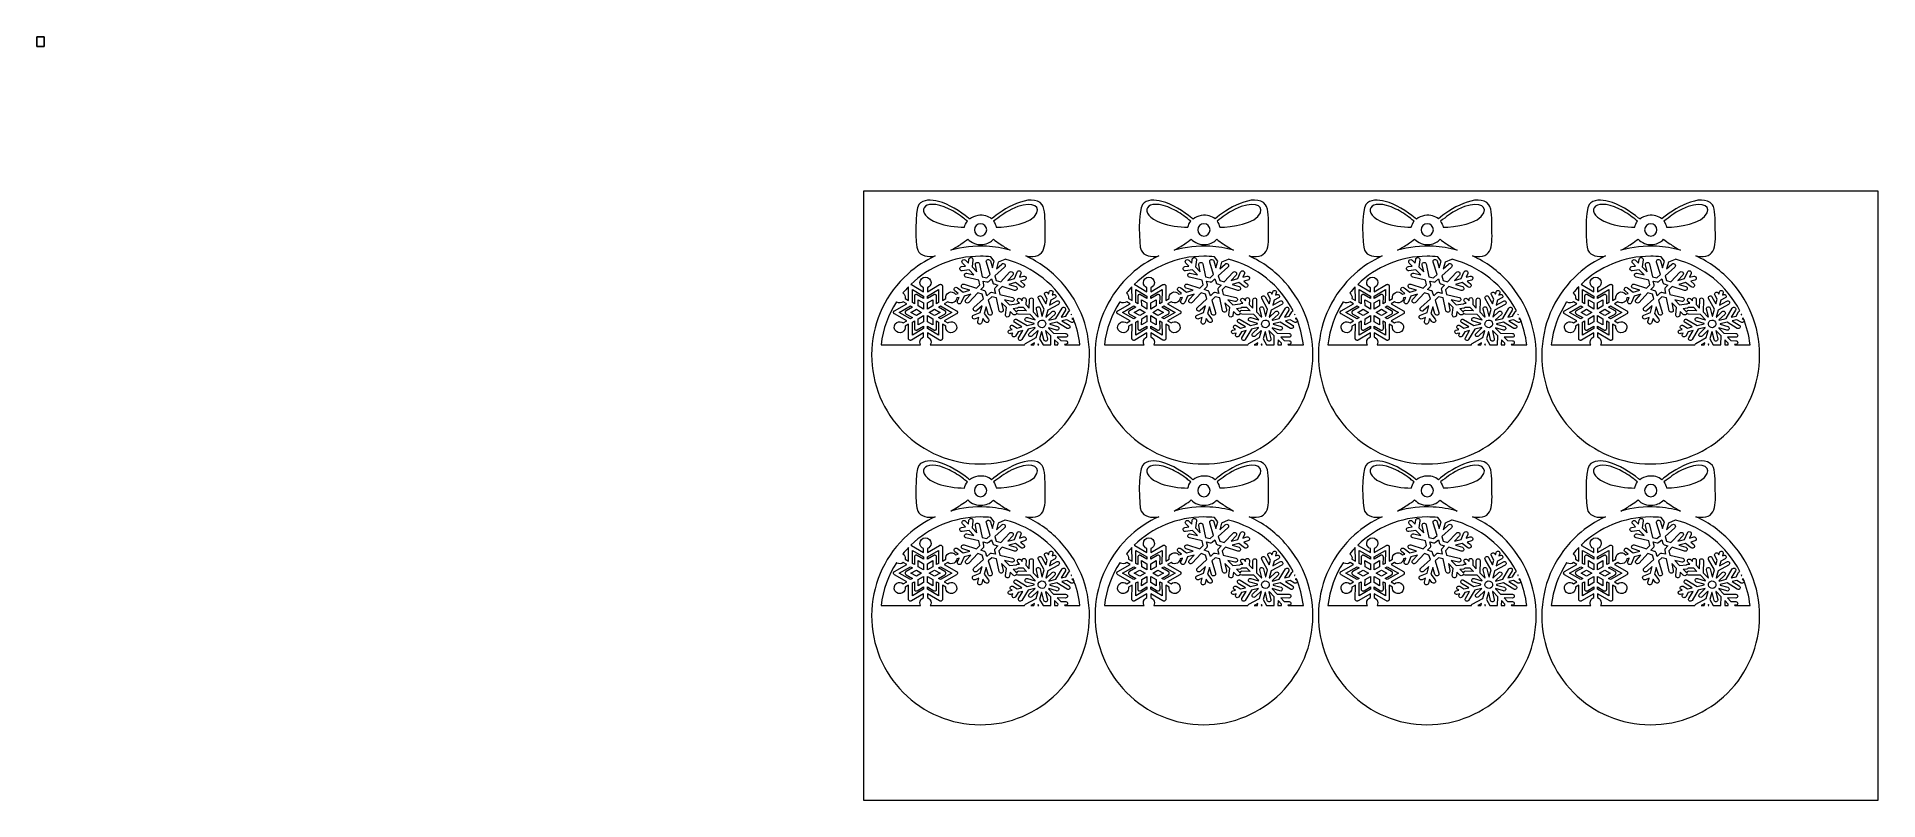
# Model space of a CAD drawing. Header units: centimetres. Extents: x -65.7 to 25, y -15 to 22.6.
import ezdxf

# ---------------------------------------------------------------- set-up
doc = ezdxf.new("R2010")
doc.units = ezdxf.units.CM
doc.header["$MEASUREMENT"] = 0
doc.header["$XCLIPFRAME"] = 0
doc.layers.add('Capa 1', color=7, linetype='Continuous')
picture_1 = doc.add_image_def('image1.jpg', size_in_pixel=(1869, 2491))

msp = doc.modelspace()

# ---------------------------------------------------------------- linework, layer by layer
at = {"layer": 'Capa 1', "color": 250, "lineweight": 20}
msp.add_lwpolyline([(-25, -15), (25, -15), (25, 15), (-25, 15), (-25, -15)], close=True, dxfattribs=at)
at = {"layer": 'Capa 1', "lineweight": 9}
for points, knots in [([(-19.51383, 1.56856), (-20.93979, 1.64483), (-22.26469, 2.27863), (-23.21888, 3.34071), (-23.21888, 3.34071), (-23.681, 3.85509), (-24.04104, 4.45486), (-24.27601, 5.10527), (-24.27601, 5.10527), (-24.51959, 5.77943), (-24.62382, 6.49778), (-24.58555, 7.21343), (-24.58555, 7.21343), (-24.50927, 8.6394), (-23.87546, 9.96432), (-22.81334, 10.91851), (-22.81334, 10.91851), (-22.4084, 11.28231), (-21.95052, 11.58283), (-21.45668, 11.80888), (-21.45668, 11.80888), (-21.82602, 11.74027), (-22.19002, 11.81646), (-22.32216, 12.08672), (-22.32216, 12.08672), (-22.44023, 12.32823), (-22.46899, 14.0573), (-22.26092, 14.33904), (-22.26092, 14.33904), (-22.07046, 14.59698), (-21.64112, 14.58954), (-21.30013, 14.49718), (-21.30013, 14.49718), (-20.7909, 14.35923), (-20.2347, 14.0012), (-19.82177, 13.67654), (-19.82177, 13.67654), (-19.79275, 13.65375), (-19.77748, 13.64038), (-19.76542, 13.62619), (-19.76542, 13.62619), (-19.65052, 13.71707), (-19.50888, 13.77699), (-19.36356, 13.80009), (-19.36356, 13.80009), (-19.06951, 13.84682), (-18.83894, 13.76901), (-18.68101, 13.62935), (-18.68101, 13.62935), (-18.19559, 14.07726), (-16.70799, 14.98761), (-16.18896, 14.32975), (-16.18896, 14.32975), (-16.03745, 14.1377), (-16.05165, 13.53826), (-16.04826, 13.25388), (-16.04826, 13.25388), (-16.0382, 12.40953), (-15.92682, 11.62451), (-17.00089, 11.81049), (-17.00089, 11.81049), (-16.33664, 11.50776), (-15.73524, 11.06911), (-15.23557, 10.51292), (-15.23557, 10.51292), (-14.77347, 9.99856), (-14.41345, 9.39879), (-14.17847, 8.7484), (-14.17847, 8.7484), (-13.93491, 8.07424), (-13.83068, 7.3559), (-13.86895, 6.64027), (-13.86895, 6.64027), (-13.94523, 5.21431), (-14.57903, 3.88941), (-15.64113, 2.93522), (-15.64113, 2.93522), (-16.15549, 2.4731), (-16.75528, 2.11306), (-17.40567, 1.87809), (-17.40567, 1.87809), (-18.07983, 1.63451), (-18.79818, 1.53028), (-19.51383, 1.56856)], [0, 0, 0, 0, 0.04545455, 0.04545455, 0.04545455, 0.04545455, 0.09090909, 0.09090909, 0.09090909, 0.09090909, 0.13636364, 0.13636364, 0.13636364, 0.13636364, 0.18181818, 0.18181818, 0.18181818, 0.18181818, 0.22727273, 0.22727273, 0.22727273, 0.22727273, 0.27272727, 0.27272727, 0.27272727, 0.27272727, 0.31818182, 0.31818182, 0.31818182, 0.31818182, 0.36363636, 0.36363636, 0.36363636, 0.36363636, 0.40909091, 0.40909091, 0.40909091, 0.40909091, 0.45454545, 0.45454545, 0.45454545, 0.45454545, 0.5, 0.5, 0.5, 0.5, 0.54545455, 0.54545455, 0.54545455, 0.54545455, 0.59090909, 0.59090909, 0.59090909, 0.59090909, 0.63636364, 0.63636364, 0.63636364, 0.63636364, 0.68181818, 0.68181818, 0.68181818, 0.68181818, 0.72727273, 0.72727273, 0.72727273, 0.72727273, 0.77272727, 0.77272727, 0.77272727, 0.77272727, 0.81818182, 0.81818182, 0.81818182, 0.81818182, 0.86363636, 0.86363636, 0.86363636, 0.86363636, 0.90909091, 0.90909091, 0.90909091, 0.90909091, 1, 1, 1, 1]), ([(-20.01671, 13.22269), (-20.45184, 13.22844), (-20.95529, 13.29635), (-21.33156, 13.43409), (-21.33156, 13.43409), (-22.53695, 13.87534), (-22.11628, 14.77309), (-20.77208, 14.11806), (-20.77208, 14.11806), (-20.55373, 14.01165), (-20.25343, 13.8173), (-20.06087, 13.66891), (-20.06087, 13.66891), (-20.00226, 13.62372), (-19.93436, 13.5628), (-19.87459, 13.52042), (-19.87459, 13.52042), (-19.94478, 13.43663), (-19.99541, 13.33655), (-20.01671, 13.22269)], [0, 0, 0, 0, 0.16666667, 0.16666667, 0.16666667, 0.16666667, 0.33333333, 0.33333333, 0.33333333, 0.33333333, 0.5, 0.5, 0.5, 0.5, 0.66666667, 0.66666667, 0.66666667, 0.66666667, 1, 1, 1, 1]), ([(-18.44955, 13.22474), (-18.47137, 13.33171), (-18.51646, 13.4346), (-18.5834, 13.52367), (-18.5834, 13.52367), (-18.2649, 13.74159), (-18.13237, 13.8946), (-17.68521, 14.11331), (-17.68521, 14.11331), (-16.85903, 14.51739), (-16.27703, 14.34178), (-16.44665, 13.9306), (-16.44665, 13.9306), (-16.66868, 13.39236), (-17.8883, 13.22701), (-18.44955, 13.22474)], [0, 0, 0, 0, 0.2, 0.2, 0.2, 0.2, 0.4, 0.4, 0.4, 0.4, 0.6, 0.6, 0.6, 0.6, 1, 1, 1, 1]), ([(-8.50646, 1.56856), (-9.93242, 1.64483), (-11.25732, 2.27863), (-12.21151, 3.34071), (-12.21151, 3.34071), (-12.67363, 3.85509), (-13.03367, 4.45486), (-13.26864, 5.10527), (-13.26864, 5.10527), (-13.51222, 5.77943), (-13.61645, 6.49778), (-13.57818, 7.21343), (-13.57818, 7.21343), (-13.5019, 8.6394), (-12.86809, 9.96432), (-11.80597, 10.91851), (-11.80597, 10.91851), (-11.40103, 11.28231), (-10.94315, 11.58283), (-10.44931, 11.80888), (-10.44931, 11.80888), (-10.81865, 11.74027), (-11.18265, 11.81646), (-11.31479, 12.08672), (-11.31479, 12.08672), (-11.43286, 12.32823), (-11.46162, 14.0573), (-11.25355, 14.33904), (-11.25355, 14.33904), (-11.06309, 14.59698), (-10.63375, 14.58954), (-10.29276, 14.49718), (-10.29276, 14.49718), (-9.78353, 14.35923), (-9.22733, 14.0012), (-8.8144, 13.67654), (-8.8144, 13.67654), (-8.78538, 13.65375), (-8.77011, 13.64038), (-8.75805, 13.62619), (-8.75805, 13.62619), (-8.64315, 13.71707), (-8.50151, 13.77699), (-8.35619, 13.80009), (-8.35619, 13.80009), (-8.06214, 13.84682), (-7.83157, 13.76901), (-7.67364, 13.62935), (-7.67364, 13.62935), (-7.18822, 14.07726), (-5.70062, 14.98761), (-5.18159, 14.32975), (-5.18159, 14.32975), (-5.03008, 14.1377), (-5.04428, 13.53826), (-5.04089, 13.25388), (-5.04089, 13.25388), (-5.03083, 12.40953), (-4.91945, 11.62451), (-5.99352, 11.81049), (-5.99352, 11.81049), (-5.32927, 11.50776), (-4.72787, 11.06911), (-4.2282, 10.51292), (-4.2282, 10.51292), (-3.7661, 9.99856), (-3.40608, 9.39879), (-3.1711, 8.7484), (-3.1711, 8.7484), (-2.92754, 8.07424), (-2.82331, 7.3559), (-2.86158, 6.64027), (-2.86158, 6.64027), (-2.93786, 5.21431), (-3.57166, 3.88941), (-4.63376, 2.93522), (-4.63376, 2.93522), (-5.14812, 2.4731), (-5.74791, 2.11306), (-6.3983, 1.87809), (-6.3983, 1.87809), (-7.07246, 1.63451), (-7.79081, 1.53028), (-8.50646, 1.56856)], [0, 0, 0, 0, 0.04545455, 0.04545455, 0.04545455, 0.04545455, 0.09090909, 0.09090909, 0.09090909, 0.09090909, 0.13636364, 0.13636364, 0.13636364, 0.13636364, 0.18181818, 0.18181818, 0.18181818, 0.18181818, 0.22727273, 0.22727273, 0.22727273, 0.22727273, 0.27272727, 0.27272727, 0.27272727, 0.27272727, 0.31818182, 0.31818182, 0.31818182, 0.31818182, 0.36363636, 0.36363636, 0.36363636, 0.36363636, 0.40909091, 0.40909091, 0.40909091, 0.40909091, 0.45454545, 0.45454545, 0.45454545, 0.45454545, 0.5, 0.5, 0.5, 0.5, 0.54545455, 0.54545455, 0.54545455, 0.54545455, 0.59090909, 0.59090909, 0.59090909, 0.59090909, 0.63636364, 0.63636364, 0.63636364, 0.63636364, 0.68181818, 0.68181818, 0.68181818, 0.68181818, 0.72727273, 0.72727273, 0.72727273, 0.72727273, 0.77272727, 0.77272727, 0.77272727, 0.77272727, 0.81818182, 0.81818182, 0.81818182, 0.81818182, 0.86363636, 0.86363636, 0.86363636, 0.86363636, 0.90909091, 0.90909091, 0.90909091, 0.90909091, 1, 1, 1, 1]), ([(-9.00934, 13.22269), (-9.44447, 13.22844), (-9.94792, 13.29635), (-10.32419, 13.43409), (-10.32419, 13.43409), (-11.52958, 13.87534), (-11.10891, 14.77309), (-9.76471, 14.11806), (-9.76471, 14.11806), (-9.54636, 14.01165), (-9.24606, 13.8173), (-9.0535, 13.66891), (-9.0535, 13.66891), (-8.99489, 13.62372), (-8.92699, 13.5628), (-8.86722, 13.52042), (-8.86722, 13.52042), (-8.93741, 13.43663), (-8.98804, 13.33655), (-9.00934, 13.22269)], [0, 0, 0, 0, 0.16666667, 0.16666667, 0.16666667, 0.16666667, 0.33333333, 0.33333333, 0.33333333, 0.33333333, 0.5, 0.5, 0.5, 0.5, 0.66666667, 0.66666667, 0.66666667, 0.66666667, 1, 1, 1, 1]), ([(-7.44218, 13.22474), (-7.464, 13.33171), (-7.50909, 13.4346), (-7.57603, 13.52367), (-7.57603, 13.52367), (-7.25753, 13.74159), (-7.125, 13.8946), (-6.67784, 14.11331), (-6.67784, 14.11331), (-5.85166, 14.51739), (-5.26966, 14.34178), (-5.43928, 13.9306), (-5.43928, 13.9306), (-5.66131, 13.39236), (-6.88093, 13.22701), (-7.44218, 13.22474)], [0, 0, 0, 0, 0.2, 0.2, 0.2, 0.2, 0.4, 0.4, 0.4, 0.4, 0.6, 0.6, 0.6, 0.6, 1, 1, 1, 1]), ([(2.4995, 1.56856), (1.07354, 1.64483), (-0.25136, 2.27863), (-1.20555, 3.34071), (-1.20555, 3.34071), (-1.66767, 3.85509), (-2.02771, 4.45486), (-2.26268, 5.10527), (-2.26268, 5.10527), (-2.50626, 5.77943), (-2.61049, 6.49778), (-2.57222, 7.21343), (-2.57222, 7.21343), (-2.49594, 8.6394), (-1.86213, 9.96432), (-0.80001, 10.91851), (-0.80001, 10.91851), (-0.39507, 11.28231), (0.06281, 11.58283), (0.55665, 11.80888), (0.55665, 11.80888), (0.18731, 11.74027), (-0.17669, 11.81646), (-0.30883, 12.08672), (-0.30883, 12.08672), (-0.4269, 12.32823), (-0.45566, 14.0573), (-0.24759, 14.33904), (-0.24759, 14.33904), (-0.05713, 14.59698), (0.37221, 14.58954), (0.7132, 14.49718), (0.7132, 14.49718), (1.22243, 14.35923), (1.77863, 14.0012), (2.19156, 13.67654), (2.19156, 13.67654), (2.22058, 13.65375), (2.23585, 13.64038), (2.24791, 13.62619), (2.24791, 13.62619), (2.36281, 13.71707), (2.50445, 13.77699), (2.64977, 13.80009), (2.64977, 13.80009), (2.94382, 13.84682), (3.17439, 13.76901), (3.33232, 13.62935), (3.33232, 13.62935), (3.81774, 14.07726), (5.30534, 14.98761), (5.82437, 14.32975), (5.82437, 14.32975), (5.97588, 14.1377), (5.96168, 13.53826), (5.96507, 13.25388), (5.96507, 13.25388), (5.97513, 12.40953), (6.08651, 11.62451), (5.01244, 11.81049), (5.01244, 11.81049), (5.67669, 11.50776), (6.27809, 11.06911), (6.77776, 10.51292), (6.77776, 10.51292), (7.23986, 9.99856), (7.59988, 9.39879), (7.83486, 8.7484), (7.83486, 8.7484), (8.07842, 8.07424), (8.18265, 7.3559), (8.14438, 6.64027), (8.14438, 6.64027), (8.0681, 5.21431), (7.4343, 3.88941), (6.3722, 2.93522), (6.3722, 2.93522), (5.85784, 2.4731), (5.25805, 2.11306), (4.60766, 1.87809), (4.60766, 1.87809), (3.9335, 1.63451), (3.21515, 1.53028), (2.4995, 1.56856)], [0, 0, 0, 0, 0.04545455, 0.04545455, 0.04545455, 0.04545455, 0.09090909, 0.09090909, 0.09090909, 0.09090909, 0.13636364, 0.13636364, 0.13636364, 0.13636364, 0.18181818, 0.18181818, 0.18181818, 0.18181818, 0.22727273, 0.22727273, 0.22727273, 0.22727273, 0.27272727, 0.27272727, 0.27272727, 0.27272727, 0.31818182, 0.31818182, 0.31818182, 0.31818182, 0.36363636, 0.36363636, 0.36363636, 0.36363636, 0.40909091, 0.40909091, 0.40909091, 0.40909091, 0.45454545, 0.45454545, 0.45454545, 0.45454545, 0.5, 0.5, 0.5, 0.5, 0.54545455, 0.54545455, 0.54545455, 0.54545455, 0.59090909, 0.59090909, 0.59090909, 0.59090909, 0.63636364, 0.63636364, 0.63636364, 0.63636364, 0.68181818, 0.68181818, 0.68181818, 0.68181818, 0.72727273, 0.72727273, 0.72727273, 0.72727273, 0.77272727, 0.77272727, 0.77272727, 0.77272727, 0.81818182, 0.81818182, 0.81818182, 0.81818182, 0.86363636, 0.86363636, 0.86363636, 0.86363636, 0.90909091, 0.90909091, 0.90909091, 0.90909091, 1, 1, 1, 1]), ([(1.99662, 13.22269), (1.56149, 13.22844), (1.05804, 13.29635), (0.68177, 13.43409), (0.68177, 13.43409), (-0.52362, 13.87534), (-0.10295, 14.77309), (1.24125, 14.11806), (1.24125, 14.11806), (1.4596, 14.01165), (1.7599, 13.8173), (1.95246, 13.66891), (1.95246, 13.66891), (2.01107, 13.62372), (2.07897, 13.5628), (2.13874, 13.52042), (2.13874, 13.52042), (2.06855, 13.43663), (2.01792, 13.33655), (1.99662, 13.22269)], [0, 0, 0, 0, 0.16666667, 0.16666667, 0.16666667, 0.16666667, 0.33333333, 0.33333333, 0.33333333, 0.33333333, 0.5, 0.5, 0.5, 0.5, 0.66666667, 0.66666667, 0.66666667, 0.66666667, 1, 1, 1, 1]), ([(3.56378, 13.22474), (3.54196, 13.33171), (3.49687, 13.4346), (3.42993, 13.52367), (3.42993, 13.52367), (3.74843, 13.74159), (3.88096, 13.8946), (4.32812, 14.11331), (4.32812, 14.11331), (5.1543, 14.51739), (5.7363, 14.34178), (5.56668, 13.9306), (5.56668, 13.9306), (5.34465, 13.39236), (4.12503, 13.22701), (3.56378, 13.22474)], [0, 0, 0, 0, 0.2, 0.2, 0.2, 0.2, 0.4, 0.4, 0.4, 0.4, 0.6, 0.6, 0.6, 0.6, 1, 1, 1, 1]), ([(13.50687, 1.56856), (12.08091, 1.64483), (10.75601, 2.27863), (9.80182, 3.34071), (9.80182, 3.34071), (9.3397, 3.85509), (8.97966, 4.45486), (8.74469, 5.10527), (8.74469, 5.10527), (8.50111, 5.77943), (8.39688, 6.49778), (8.43515, 7.21343), (8.43515, 7.21343), (8.51143, 8.6394), (9.14524, 9.96432), (10.20736, 10.91851), (10.20736, 10.91851), (10.6123, 11.28231), (11.07018, 11.58283), (11.56402, 11.80888), (11.56402, 11.80888), (11.19468, 11.74027), (10.83068, 11.81646), (10.69854, 12.08672), (10.69854, 12.08672), (10.58047, 12.32823), (10.55171, 14.0573), (10.75978, 14.33904), (10.75978, 14.33904), (10.95024, 14.59698), (11.37958, 14.58954), (11.72057, 14.49718), (11.72057, 14.49718), (12.2298, 14.35923), (12.786, 14.0012), (13.19893, 13.67654), (13.19893, 13.67654), (13.22795, 13.65375), (13.24322, 13.64038), (13.25528, 13.62619), (13.25528, 13.62619), (13.37018, 13.71707), (13.51182, 13.77699), (13.65714, 13.80009), (13.65714, 13.80009), (13.95119, 13.84682), (14.18176, 13.76901), (14.33969, 13.62935), (14.33969, 13.62935), (14.82511, 14.07726), (16.31271, 14.98761), (16.83174, 14.32975), (16.83174, 14.32975), (16.98325, 14.1377), (16.96905, 13.53826), (16.97244, 13.25388), (16.97244, 13.25388), (16.9825, 12.40953), (17.09388, 11.62451), (16.01981, 11.81049), (16.01981, 11.81049), (16.68406, 11.50776), (17.28546, 11.06911), (17.78513, 10.51292), (17.78513, 10.51292), (18.24723, 9.99856), (18.60725, 9.39879), (18.84223, 8.7484), (18.84223, 8.7484), (19.08579, 8.07424), (19.19002, 7.3559), (19.15175, 6.64027), (19.15175, 6.64027), (19.07547, 5.21431), (18.44167, 3.88941), (17.37957, 2.93522), (17.37957, 2.93522), (16.86521, 2.4731), (16.26542, 2.11306), (15.61503, 1.87809), (15.61503, 1.87809), (14.94087, 1.63451), (14.22252, 1.53028), (13.50687, 1.56856)], [0, 0, 0, 0, 0.04545455, 0.04545455, 0.04545455, 0.04545455, 0.09090909, 0.09090909, 0.09090909, 0.09090909, 0.13636364, 0.13636364, 0.13636364, 0.13636364, 0.18181818, 0.18181818, 0.18181818, 0.18181818, 0.22727273, 0.22727273, 0.22727273, 0.22727273, 0.27272727, 0.27272727, 0.27272727, 0.27272727, 0.31818182, 0.31818182, 0.31818182, 0.31818182, 0.36363636, 0.36363636, 0.36363636, 0.36363636, 0.40909091, 0.40909091, 0.40909091, 0.40909091, 0.45454545, 0.45454545, 0.45454545, 0.45454545, 0.5, 0.5, 0.5, 0.5, 0.54545455, 0.54545455, 0.54545455, 0.54545455, 0.59090909, 0.59090909, 0.59090909, 0.59090909, 0.63636364, 0.63636364, 0.63636364, 0.63636364, 0.68181818, 0.68181818, 0.68181818, 0.68181818, 0.72727273, 0.72727273, 0.72727273, 0.72727273, 0.77272727, 0.77272727, 0.77272727, 0.77272727, 0.81818182, 0.81818182, 0.81818182, 0.81818182, 0.86363636, 0.86363636, 0.86363636, 0.86363636, 0.90909091, 0.90909091, 0.90909091, 0.90909091, 1, 1, 1, 1]), ([(13.00399, 13.22269), (12.56886, 13.22844), (12.06541, 13.29635), (11.68914, 13.43409), (11.68914, 13.43409), (10.48375, 13.87534), (10.90442, 14.77309), (12.24862, 14.11806), (12.24862, 14.11806), (12.46697, 14.01165), (12.76727, 13.8173), (12.95983, 13.66891), (12.95983, 13.66891), (13.01844, 13.62372), (13.08634, 13.5628), (13.14611, 13.52042), (13.14611, 13.52042), (13.07592, 13.43663), (13.02529, 13.33655), (13.00399, 13.22269)], [0, 0, 0, 0, 0.16666667, 0.16666667, 0.16666667, 0.16666667, 0.33333333, 0.33333333, 0.33333333, 0.33333333, 0.5, 0.5, 0.5, 0.5, 0.66666667, 0.66666667, 0.66666667, 0.66666667, 1, 1, 1, 1]), ([(14.57115, 13.22474), (14.54933, 13.33171), (14.50424, 13.4346), (14.4373, 13.52367), (14.4373, 13.52367), (14.7558, 13.74159), (14.88833, 13.8946), (15.33549, 14.11331), (15.33549, 14.11331), (16.16167, 14.51739), (16.74367, 14.34178), (16.57405, 13.9306), (16.57405, 13.9306), (16.35202, 13.39236), (15.1324, 13.22701), (14.57115, 13.22474)], [0, 0, 0, 0, 0.2, 0.2, 0.2, 0.2, 0.4, 0.4, 0.4, 0.4, 0.6, 0.6, 0.6, 0.6, 1, 1, 1, 1]), ([(-19.22723, 13.39619), (-19.06019, 13.39619), (-18.92477, 13.26077), (-18.92477, 13.09373), (-18.92477, 13.09373), (-18.92477, 12.9267), (-19.06019, 12.79127), (-19.22723, 12.79127), (-19.22723, 12.79127), (-19.39428, 12.79127), (-19.52969, 12.9267), (-19.52969, 13.09373), (-19.52969, 13.09373), (-19.52969, 13.26077), (-19.39428, 13.39619), (-19.22723, 13.39619)], [0, 0, 0, 0, 0.2, 0.2, 0.2, 0.2, 0.4, 0.4, 0.4, 0.4, 0.6, 0.6, 0.6, 0.6, 1, 1, 1, 1]), ([(-8.21986, 13.39619), (-8.05282, 13.39619), (-7.9174, 13.26077), (-7.9174, 13.09373), (-7.9174, 13.09373), (-7.9174, 12.9267), (-8.05282, 12.79127), (-8.21986, 12.79127), (-8.21986, 12.79127), (-8.38691, 12.79127), (-8.52232, 12.9267), (-8.52232, 13.09373), (-8.52232, 13.09373), (-8.52232, 13.26077), (-8.38691, 13.39619), (-8.21986, 13.39619)], [0, 0, 0, 0, 0.2, 0.2, 0.2, 0.2, 0.4, 0.4, 0.4, 0.4, 0.6, 0.6, 0.6, 0.6, 1, 1, 1, 1]), ([(2.7861, 13.39619), (2.95314, 13.39619), (3.08856, 13.26077), (3.08856, 13.09373), (3.08856, 13.09373), (3.08856, 12.9267), (2.95314, 12.79127), (2.7861, 12.79127), (2.7861, 12.79127), (2.61905, 12.79127), (2.48364, 12.9267), (2.48364, 13.09373), (2.48364, 13.09373), (2.48364, 13.26077), (2.61905, 13.39619), (2.7861, 13.39619)], [0, 0, 0, 0, 0.2, 0.2, 0.2, 0.2, 0.4, 0.4, 0.4, 0.4, 0.6, 0.6, 0.6, 0.6, 1, 1, 1, 1]), ([(13.79347, 13.39619), (13.96051, 13.39619), (14.09593, 13.26077), (14.09593, 13.09373), (14.09593, 13.09373), (14.09593, 12.9267), (13.96051, 12.79127), (13.79347, 12.79127), (13.79347, 12.79127), (13.62642, 12.79127), (13.49101, 12.9267), (13.49101, 13.09373), (13.49101, 13.09373), (13.49101, 13.26077), (13.62642, 13.39619), (13.79347, 13.39619)], [0, 0, 0, 0, 0.2, 0.2, 0.2, 0.2, 0.4, 0.4, 0.4, 0.4, 0.6, 0.6, 0.6, 0.6, 1, 1, 1, 1]), ([(-20.69223, 12.09032), (-20.12412, 12.2512), (-19.53149, 12.31674), (-18.94067, 12.28514), (-18.94067, 12.28514), (-18.5385, 12.26362), (-18.14437, 12.19775), (-17.76431, 12.09045), (-17.76431, 12.09045), (-17.95442, 12.18994), (-18.13347, 12.3022), (-18.28378, 12.4073), (-18.28378, 12.4073), (-18.38415, 12.47751), (-18.50565, 12.55646), (-18.59403, 12.63171), (-18.59403, 12.63171), (-18.70496, 12.50214), (-18.87519, 12.40649), (-19.11012, 12.37873), (-19.11012, 12.37873), (-19.41198, 12.34305), (-19.68374, 12.4547), (-19.85106, 12.63911), (-19.85106, 12.63911), (-19.93411, 12.56236), (-20.08859, 12.46323), (-20.17564, 12.40452), (-20.17564, 12.40452), (-20.3379, 12.29514), (-20.51072, 12.18612), (-20.69223, 12.09032)], [0, 0, 0, 0, 0.11111111, 0.11111111, 0.11111111, 0.11111111, 0.22222222, 0.22222222, 0.22222222, 0.22222222, 0.33333333, 0.33333333, 0.33333333, 0.33333333, 0.44444444, 0.44444444, 0.44444444, 0.44444444, 0.55555556, 0.55555556, 0.55555556, 0.55555556, 0.66666667, 0.66666667, 0.66666667, 0.66666667, 0.77777778, 0.77777778, 0.77777778, 0.77777778, 1, 1, 1, 1]), ([(-9.68486, 12.09032), (-9.11675, 12.2512), (-8.52412, 12.31674), (-7.9333, 12.28514), (-7.9333, 12.28514), (-7.53113, 12.26362), (-7.137, 12.19775), (-6.75694, 12.09045), (-6.75694, 12.09045), (-6.94705, 12.18994), (-7.1261, 12.3022), (-7.27641, 12.4073), (-7.27641, 12.4073), (-7.37678, 12.47751), (-7.49828, 12.55646), (-7.58666, 12.63171), (-7.58666, 12.63171), (-7.69759, 12.50214), (-7.86782, 12.40649), (-8.10275, 12.37873), (-8.10275, 12.37873), (-8.40461, 12.34305), (-8.67637, 12.4547), (-8.84369, 12.63911), (-8.84369, 12.63911), (-8.92674, 12.56236), (-9.08122, 12.46323), (-9.16827, 12.40452), (-9.16827, 12.40452), (-9.33053, 12.29514), (-9.50335, 12.18612), (-9.68486, 12.09032)], [0, 0, 0, 0, 0.11111111, 0.11111111, 0.11111111, 0.11111111, 0.22222222, 0.22222222, 0.22222222, 0.22222222, 0.33333333, 0.33333333, 0.33333333, 0.33333333, 0.44444444, 0.44444444, 0.44444444, 0.44444444, 0.55555556, 0.55555556, 0.55555556, 0.55555556, 0.66666667, 0.66666667, 0.66666667, 0.66666667, 0.77777778, 0.77777778, 0.77777778, 0.77777778, 1, 1, 1, 1]), ([(1.3211, 12.09032), (1.88921, 12.2512), (2.48184, 12.31674), (3.07266, 12.28514), (3.07266, 12.28514), (3.47483, 12.26362), (3.86896, 12.19775), (4.24902, 12.09045), (4.24902, 12.09045), (4.05891, 12.18994), (3.87986, 12.3022), (3.72955, 12.4073), (3.72955, 12.4073), (3.62918, 12.47751), (3.50768, 12.55646), (3.4193, 12.63171), (3.4193, 12.63171), (3.30837, 12.50214), (3.13814, 12.40649), (2.90321, 12.37873), (2.90321, 12.37873), (2.60135, 12.34305), (2.32959, 12.4547), (2.16227, 12.63911), (2.16227, 12.63911), (2.07922, 12.56236), (1.92474, 12.46323), (1.83769, 12.40452), (1.83769, 12.40452), (1.67543, 12.29514), (1.50261, 12.18612), (1.3211, 12.09032)], [0, 0, 0, 0, 0.11111111, 0.11111111, 0.11111111, 0.11111111, 0.22222222, 0.22222222, 0.22222222, 0.22222222, 0.33333333, 0.33333333, 0.33333333, 0.33333333, 0.44444444, 0.44444444, 0.44444444, 0.44444444, 0.55555556, 0.55555556, 0.55555556, 0.55555556, 0.66666667, 0.66666667, 0.66666667, 0.66666667, 0.77777778, 0.77777778, 0.77777778, 0.77777778, 1, 1, 1, 1]), ([(12.32847, 12.09032), (12.89658, 12.2512), (13.48921, 12.31674), (14.08003, 12.28514), (14.08003, 12.28514), (14.4822, 12.26362), (14.87633, 12.19775), (15.25639, 12.09045), (15.25639, 12.09045), (15.06628, 12.18994), (14.88723, 12.3022), (14.73692, 12.4073), (14.73692, 12.4073), (14.63655, 12.47751), (14.51505, 12.55646), (14.42667, 12.63171), (14.42667, 12.63171), (14.31574, 12.50214), (14.14551, 12.40649), (13.91058, 12.37873), (13.91058, 12.37873), (13.60872, 12.34305), (13.33696, 12.4547), (13.16964, 12.63911), (13.16964, 12.63911), (13.08659, 12.56236), (12.93211, 12.46323), (12.84506, 12.40452), (12.84506, 12.40452), (12.6828, 12.29514), (12.50998, 12.18612), (12.32847, 12.09032)], [0, 0, 0, 0, 0.11111111, 0.11111111, 0.11111111, 0.11111111, 0.22222222, 0.22222222, 0.22222222, 0.22222222, 0.33333333, 0.33333333, 0.33333333, 0.33333333, 0.44444444, 0.44444444, 0.44444444, 0.44444444, 0.55555556, 0.55555556, 0.55555556, 0.55555556, 0.66666667, 0.66666667, 0.66666667, 0.66666667, 0.77777778, 0.77777778, 0.77777778, 0.77777778, 1, 1, 1, 1]), ([(-22.48473, 9.45399), (-22.48473, 9.45399), (-22.48911, 9.8179), (-22.48911, 9.8179), (-22.48911, 9.8179), (-22.4892, 9.82614), (-22.48825, 9.83411), (-22.48634, 9.84176), (-22.48634, 9.84176), (-22.48419, 9.85042), (-22.48075, 9.85893), (-22.47597, 9.86699), (-22.47597, 9.86699), (-22.46746, 9.88131), (-22.45571, 9.89254), (-22.4422, 9.90032), (-22.4422, 9.90032), (-22.42868, 9.90819), (-22.41301, 9.91278), (-22.3963, 9.91299), (-22.3963, 9.91299), (-22.38644, 9.9131), (-22.3769, 9.91168), (-22.36793, 9.90896), (-22.36793, 9.90896), (-22.36083, 9.90681), (-22.35387, 9.90378), (-22.34721, 9.89983), (-22.34721, 9.89983), (-22.34721, 9.89983), (-22.03425, 9.71409), (-22.03425, 9.71409), (-22.03425, 9.71409), (-22.03425, 9.71409), (-22.03425, 9.82688), (-22.03425, 9.82688), (-22.03425, 9.82688), (-22.03425, 9.82688), (-22.58768, 10.1525), (-22.58768, 10.1525), (-22.58768, 10.1525), (-22.58768, 10.1525), (-22.58243, 9.51041), (-22.58243, 9.51041), (-22.58243, 9.51041), (-22.58243, 9.51041), (-22.48473, 9.45399), (-22.48473, 9.45399)], [0, 0, 0, 0, 0.07692308, 0.07692308, 0.07692308, 0.07692308, 0.15384615, 0.15384615, 0.15384615, 0.15384615, 0.23076923, 0.23076923, 0.23076923, 0.23076923, 0.30769231, 0.30769231, 0.30769231, 0.30769231, 0.38461538, 0.38461538, 0.38461538, 0.38461538, 0.46153846, 0.46153846, 0.46153846, 0.46153846, 0.53846154, 0.53846154, 0.53846154, 0.53846154, 0.61538462, 0.61538462, 0.61538462, 0.61538462, 0.69230769, 0.69230769, 0.69230769, 0.69230769, 0.76923077, 0.76923077, 0.76923077, 0.76923077, 0.84615385, 0.84615385, 0.84615385, 0.84615385, 1, 1, 1, 1]), ([(-21.51267, 9.90896), (-21.5037, 9.91168), (-21.49416, 9.9131), (-21.4843, 9.91299), (-21.4843, 9.91299), (-21.46759, 9.91278), (-21.45192, 9.90819), (-21.4384, 9.90032), (-21.4384, 9.90032), (-21.42489, 9.89254), (-21.41314, 9.88131), (-21.40463, 9.86699), (-21.40463, 9.86699), (-21.39985, 9.85893), (-21.39641, 9.85042), (-21.39426, 9.84176), (-21.39426, 9.84176), (-21.39235, 9.83411), (-21.39139, 9.82614), (-21.39149, 9.8179), (-21.39149, 9.8179), (-21.39149, 9.8179), (-21.39587, 9.45399), (-21.39587, 9.45399), (-21.39587, 9.45399), (-21.39587, 9.45399), (-21.29817, 9.51041), (-21.29817, 9.51041), (-21.29817, 9.51041), (-21.29817, 9.51041), (-21.29292, 10.1525), (-21.29292, 10.1525), (-21.29292, 10.1525), (-21.29292, 10.1525), (-21.84634, 9.82688), (-21.84634, 9.82688), (-21.84634, 9.82688), (-21.84634, 9.82688), (-21.84634, 9.71409), (-21.84634, 9.71409), (-21.84634, 9.71409), (-21.84634, 9.71409), (-21.53339, 9.89983), (-21.53339, 9.89983), (-21.53339, 9.89983), (-21.52673, 9.90378), (-21.51977, 9.90681), (-21.51267, 9.90896)], [0, 0, 0, 0, 0.07692308, 0.07692308, 0.07692308, 0.07692308, 0.15384615, 0.15384615, 0.15384615, 0.15384615, 0.23076923, 0.23076923, 0.23076923, 0.23076923, 0.30769231, 0.30769231, 0.30769231, 0.30769231, 0.38461538, 0.38461538, 0.38461538, 0.38461538, 0.46153846, 0.46153846, 0.46153846, 0.46153846, 0.53846154, 0.53846154, 0.53846154, 0.53846154, 0.61538462, 0.61538462, 0.61538462, 0.61538462, 0.69230769, 0.69230769, 0.69230769, 0.69230769, 0.76923077, 0.76923077, 0.76923077, 0.76923077, 0.84615385, 0.84615385, 0.84615385, 0.84615385, 1, 1, 1, 1]), ([(-18.86422, 10.52859), (-18.88042, 10.52377), (-18.89803, 10.52292), (-18.91563, 10.52697), (-18.91563, 10.52697), (-18.91563, 10.52697), (-19.10026, 10.5694), (-19.10026, 10.5694), (-19.10026, 10.5694), (-19.10026, 10.5694), (-19.06, 10.38429), (-19.06, 10.38429), (-19.06, 10.38429), (-19.05668, 10.36903), (-19.05702, 10.35381), (-19.06041, 10.33954), (-19.06041, 10.33954), (-19.06428, 10.32291), (-19.0724, 10.30706), (-19.08483, 10.2937), (-19.08483, 10.2937), (-19.08483, 10.2937), (-19.21389, 10.15502), (-19.21389, 10.15502), (-19.21389, 10.15502), (-19.21389, 10.15502), (-19.03345, 10.09733), (-19.03345, 10.09733), (-19.03345, 10.09733), (-19.01847, 10.09254), (-19.00537, 10.08456), (-18.99465, 10.07436), (-18.99465, 10.07436), (-18.9823, 10.06274), (-18.97273, 10.04786), (-18.96741, 10.03055), (-18.96741, 10.03055), (-18.96741, 10.03055), (-18.91186, 9.84942), (-18.91186, 9.84942), (-18.91186, 9.84942), (-18.91186, 9.84942), (-18.77166, 9.97684), (-18.77166, 9.97684), (-18.77166, 9.97684), (-18.75997, 9.98746), (-18.74645, 9.99484), (-18.73221, 9.99901), (-18.73221, 9.99901), (-18.71601, 10.00384), (-18.6984, 10.00468), (-18.6808, 10.00064), (-18.6808, 10.00064), (-18.6808, 10.00064), (-18.49617, 9.9582), (-18.49617, 9.9582), (-18.49617, 9.9582), (-18.49617, 9.9582), (-18.53643, 10.14331), (-18.53643, 10.14331), (-18.53643, 10.14331), (-18.53975, 10.15857), (-18.53941, 10.1738), (-18.53602, 10.18807), (-18.53602, 10.18807), (-18.53215, 10.2047), (-18.52403, 10.22054), (-18.5116, 10.23391), (-18.5116, 10.23391), (-18.5116, 10.23391), (-18.38254, 10.37259), (-18.38254, 10.37259), (-18.38254, 10.37259), (-18.38254, 10.37259), (-18.56298, 10.43028), (-18.56298, 10.43028), (-18.56298, 10.43028), (-18.57796, 10.43507), (-18.59106, 10.44305), (-18.60178, 10.45324), (-18.60178, 10.45324), (-18.61413, 10.46487), (-18.6237, 10.47975), (-18.62902, 10.49706), (-18.62902, 10.49706), (-18.62902, 10.49706), (-18.68457, 10.67818), (-18.68457, 10.67818), (-18.68457, 10.67818), (-18.68457, 10.67818), (-18.82477, 10.55077), (-18.82477, 10.55077), (-18.82477, 10.55077), (-18.83646, 10.54014), (-18.84998, 10.53277), (-18.86422, 10.52859)], [0, 0, 0, 0, 0.04, 0.04, 0.04, 0.04, 0.08, 0.08, 0.08, 0.08, 0.12, 0.12, 0.12, 0.12, 0.16, 0.16, 0.16, 0.16, 0.2, 0.2, 0.2, 0.2, 0.24, 0.24, 0.24, 0.24, 0.28, 0.28, 0.28, 0.28, 0.32, 0.32, 0.32, 0.32, 0.36, 0.36, 0.36, 0.36, 0.4, 0.4, 0.4, 0.4, 0.44, 0.44, 0.44, 0.44, 0.48, 0.48, 0.48, 0.48, 0.52, 0.52, 0.52, 0.52, 0.56, 0.56, 0.56, 0.56, 0.6, 0.6, 0.6, 0.6, 0.64, 0.64, 0.64, 0.64, 0.68, 0.68, 0.68, 0.68, 0.72, 0.72, 0.72, 0.72, 0.76, 0.76, 0.76, 0.76, 0.8, 0.8, 0.8, 0.8, 0.84, 0.84, 0.84, 0.84, 0.88, 0.88, 0.88, 0.88, 0.92, 0.92, 0.92, 0.92, 1, 1, 1, 1]), ([(-11.47736, 9.45399), (-11.47736, 9.45399), (-11.48174, 9.8179), (-11.48174, 9.8179), (-11.48174, 9.8179), (-11.48183, 9.82614), (-11.48088, 9.83411), (-11.47897, 9.84176), (-11.47897, 9.84176), (-11.47682, 9.85042), (-11.47338, 9.85893), (-11.4686, 9.86699), (-11.4686, 9.86699), (-11.46009, 9.88131), (-11.44834, 9.89254), (-11.43483, 9.90032), (-11.43483, 9.90032), (-11.42131, 9.90819), (-11.40564, 9.91278), (-11.38893, 9.91299), (-11.38893, 9.91299), (-11.37907, 9.9131), (-11.36953, 9.91168), (-11.36056, 9.90896), (-11.36056, 9.90896), (-11.35346, 9.90681), (-11.3465, 9.90378), (-11.33984, 9.89983), (-11.33984, 9.89983), (-11.33984, 9.89983), (-11.02688, 9.71409), (-11.02688, 9.71409), (-11.02688, 9.71409), (-11.02688, 9.71409), (-11.02688, 9.82688), (-11.02688, 9.82688), (-11.02688, 9.82688), (-11.02688, 9.82688), (-11.58031, 10.1525), (-11.58031, 10.1525), (-11.58031, 10.1525), (-11.58031, 10.1525), (-11.57506, 9.51041), (-11.57506, 9.51041), (-11.57506, 9.51041), (-11.57506, 9.51041), (-11.47736, 9.45399), (-11.47736, 9.45399)], [0, 0, 0, 0, 0.07692308, 0.07692308, 0.07692308, 0.07692308, 0.15384615, 0.15384615, 0.15384615, 0.15384615, 0.23076923, 0.23076923, 0.23076923, 0.23076923, 0.30769231, 0.30769231, 0.30769231, 0.30769231, 0.38461538, 0.38461538, 0.38461538, 0.38461538, 0.46153846, 0.46153846, 0.46153846, 0.46153846, 0.53846154, 0.53846154, 0.53846154, 0.53846154, 0.61538462, 0.61538462, 0.61538462, 0.61538462, 0.69230769, 0.69230769, 0.69230769, 0.69230769, 0.76923077, 0.76923077, 0.76923077, 0.76923077, 0.84615385, 0.84615385, 0.84615385, 0.84615385, 1, 1, 1, 1]), ([(-10.5053, 9.90896), (-10.49633, 9.91168), (-10.48679, 9.9131), (-10.47693, 9.91299), (-10.47693, 9.91299), (-10.46022, 9.91278), (-10.44455, 9.90819), (-10.43103, 9.90032), (-10.43103, 9.90032), (-10.41752, 9.89254), (-10.40577, 9.88131), (-10.39726, 9.86699), (-10.39726, 9.86699), (-10.39248, 9.85893), (-10.38904, 9.85042), (-10.38689, 9.84176), (-10.38689, 9.84176), (-10.38498, 9.83411), (-10.38402, 9.82614), (-10.38412, 9.8179), (-10.38412, 9.8179), (-10.38412, 9.8179), (-10.3885, 9.45399), (-10.3885, 9.45399), (-10.3885, 9.45399), (-10.3885, 9.45399), (-10.2908, 9.51041), (-10.2908, 9.51041), (-10.2908, 9.51041), (-10.2908, 9.51041), (-10.28555, 10.1525), (-10.28555, 10.1525), (-10.28555, 10.1525), (-10.28555, 10.1525), (-10.83897, 9.82688), (-10.83897, 9.82688), (-10.83897, 9.82688), (-10.83897, 9.82688), (-10.83897, 9.71409), (-10.83897, 9.71409), (-10.83897, 9.71409), (-10.83897, 9.71409), (-10.52602, 9.89983), (-10.52602, 9.89983), (-10.52602, 9.89983), (-10.51936, 9.90378), (-10.5124, 9.90681), (-10.5053, 9.90896)], [0, 0, 0, 0, 0.07692308, 0.07692308, 0.07692308, 0.07692308, 0.15384615, 0.15384615, 0.15384615, 0.15384615, 0.23076923, 0.23076923, 0.23076923, 0.23076923, 0.30769231, 0.30769231, 0.30769231, 0.30769231, 0.38461538, 0.38461538, 0.38461538, 0.38461538, 0.46153846, 0.46153846, 0.46153846, 0.46153846, 0.53846154, 0.53846154, 0.53846154, 0.53846154, 0.61538462, 0.61538462, 0.61538462, 0.61538462, 0.69230769, 0.69230769, 0.69230769, 0.69230769, 0.76923077, 0.76923077, 0.76923077, 0.76923077, 0.84615385, 0.84615385, 0.84615385, 0.84615385, 1, 1, 1, 1]), ([(-7.85685, 10.52859), (-7.87305, 10.52377), (-7.89066, 10.52292), (-7.90826, 10.52697), (-7.90826, 10.52697), (-7.90826, 10.52697), (-8.09289, 10.5694), (-8.09289, 10.5694), (-8.09289, 10.5694), (-8.09289, 10.5694), (-8.05263, 10.38429), (-8.05263, 10.38429), (-8.05263, 10.38429), (-8.04931, 10.36903), (-8.04965, 10.35381), (-8.05304, 10.33954), (-8.05304, 10.33954), (-8.05691, 10.32291), (-8.06503, 10.30706), (-8.07746, 10.2937), (-8.07746, 10.2937), (-8.07746, 10.2937), (-8.20652, 10.15502), (-8.20652, 10.15502), (-8.20652, 10.15502), (-8.20652, 10.15502), (-8.02608, 10.09733), (-8.02608, 10.09733), (-8.02608, 10.09733), (-8.0111, 10.09254), (-7.998, 10.08456), (-7.98728, 10.07436), (-7.98728, 10.07436), (-7.97493, 10.06274), (-7.96536, 10.04786), (-7.96004, 10.03055), (-7.96004, 10.03055), (-7.96004, 10.03055), (-7.90449, 9.84942), (-7.90449, 9.84942), (-7.90449, 9.84942), (-7.90449, 9.84942), (-7.76429, 9.97684), (-7.76429, 9.97684), (-7.76429, 9.97684), (-7.7526, 9.98746), (-7.73908, 9.99484), (-7.72484, 9.99901), (-7.72484, 9.99901), (-7.70864, 10.00384), (-7.69103, 10.00468), (-7.67343, 10.00064), (-7.67343, 10.00064), (-7.67343, 10.00064), (-7.4888, 9.9582), (-7.4888, 9.9582), (-7.4888, 9.9582), (-7.4888, 9.9582), (-7.52906, 10.14331), (-7.52906, 10.14331), (-7.52906, 10.14331), (-7.53238, 10.15857), (-7.53204, 10.1738), (-7.52865, 10.18807), (-7.52865, 10.18807), (-7.52478, 10.2047), (-7.51666, 10.22054), (-7.50423, 10.23391), (-7.50423, 10.23391), (-7.50423, 10.23391), (-7.37517, 10.37259), (-7.37517, 10.37259), (-7.37517, 10.37259), (-7.37517, 10.37259), (-7.55561, 10.43028), (-7.55561, 10.43028), (-7.55561, 10.43028), (-7.57059, 10.43507), (-7.58369, 10.44305), (-7.59441, 10.45324), (-7.59441, 10.45324), (-7.60676, 10.46487), (-7.61633, 10.47975), (-7.62165, 10.49706), (-7.62165, 10.49706), (-7.62165, 10.49706), (-7.6772, 10.67818), (-7.6772, 10.67818), (-7.6772, 10.67818), (-7.6772, 10.67818), (-7.8174, 10.55077), (-7.8174, 10.55077), (-7.8174, 10.55077), (-7.82909, 10.54014), (-7.84261, 10.53277), (-7.85685, 10.52859)], [0, 0, 0, 0, 0.04, 0.04, 0.04, 0.04, 0.08, 0.08, 0.08, 0.08, 0.12, 0.12, 0.12, 0.12, 0.16, 0.16, 0.16, 0.16, 0.2, 0.2, 0.2, 0.2, 0.24, 0.24, 0.24, 0.24, 0.28, 0.28, 0.28, 0.28, 0.32, 0.32, 0.32, 0.32, 0.36, 0.36, 0.36, 0.36, 0.4, 0.4, 0.4, 0.4, 0.44, 0.44, 0.44, 0.44, 0.48, 0.48, 0.48, 0.48, 0.52, 0.52, 0.52, 0.52, 0.56, 0.56, 0.56, 0.56, 0.6, 0.6, 0.6, 0.6, 0.64, 0.64, 0.64, 0.64, 0.68, 0.68, 0.68, 0.68, 0.72, 0.72, 0.72, 0.72, 0.76, 0.76, 0.76, 0.76, 0.8, 0.8, 0.8, 0.8, 0.84, 0.84, 0.84, 0.84, 0.88, 0.88, 0.88, 0.88, 0.92, 0.92, 0.92, 0.92, 1, 1, 1, 1]), ([(-0.4714, 9.45399), (-0.4714, 9.45399), (-0.47578, 9.8179), (-0.47578, 9.8179), (-0.47578, 9.8179), (-0.47587, 9.82614), (-0.47492, 9.83411), (-0.47301, 9.84176), (-0.47301, 9.84176), (-0.47086, 9.85042), (-0.46742, 9.85893), (-0.46264, 9.86699), (-0.46264, 9.86699), (-0.45413, 9.88131), (-0.44238, 9.89254), (-0.42887, 9.90032), (-0.42887, 9.90032), (-0.41535, 9.90819), (-0.39968, 9.91278), (-0.38297, 9.91299), (-0.38297, 9.91299), (-0.37311, 9.9131), (-0.36357, 9.91168), (-0.3546, 9.90896), (-0.3546, 9.90896), (-0.3475, 9.90681), (-0.34054, 9.90378), (-0.33388, 9.89983), (-0.33388, 9.89983), (-0.33388, 9.89983), (-0.02092, 9.71409), (-0.02092, 9.71409), (-0.02092, 9.71409), (-0.02092, 9.71409), (-0.02092, 9.82688), (-0.02092, 9.82688), (-0.02092, 9.82688), (-0.02092, 9.82688), (-0.57435, 10.1525), (-0.57435, 10.1525), (-0.57435, 10.1525), (-0.57435, 10.1525), (-0.5691, 9.51041), (-0.5691, 9.51041), (-0.5691, 9.51041), (-0.5691, 9.51041), (-0.4714, 9.45399), (-0.4714, 9.45399)], [0, 0, 0, 0, 0.07692308, 0.07692308, 0.07692308, 0.07692308, 0.15384615, 0.15384615, 0.15384615, 0.15384615, 0.23076923, 0.23076923, 0.23076923, 0.23076923, 0.30769231, 0.30769231, 0.30769231, 0.30769231, 0.38461538, 0.38461538, 0.38461538, 0.38461538, 0.46153846, 0.46153846, 0.46153846, 0.46153846, 0.53846154, 0.53846154, 0.53846154, 0.53846154, 0.61538462, 0.61538462, 0.61538462, 0.61538462, 0.69230769, 0.69230769, 0.69230769, 0.69230769, 0.76923077, 0.76923077, 0.76923077, 0.76923077, 0.84615385, 0.84615385, 0.84615385, 0.84615385, 1, 1, 1, 1]), ([(0.50066, 9.90896), (0.50963, 9.91168), (0.51917, 9.9131), (0.52903, 9.91299), (0.52903, 9.91299), (0.54574, 9.91278), (0.56141, 9.90819), (0.57493, 9.90032), (0.57493, 9.90032), (0.58844, 9.89254), (0.60019, 9.88131), (0.6087, 9.86699), (0.6087, 9.86699), (0.61348, 9.85893), (0.61692, 9.85042), (0.61907, 9.84176), (0.61907, 9.84176), (0.62098, 9.83411), (0.62194, 9.82614), (0.62184, 9.8179), (0.62184, 9.8179), (0.62184, 9.8179), (0.61746, 9.45399), (0.61746, 9.45399), (0.61746, 9.45399), (0.61746, 9.45399), (0.71516, 9.51041), (0.71516, 9.51041), (0.71516, 9.51041), (0.71516, 9.51041), (0.72041, 10.1525), (0.72041, 10.1525), (0.72041, 10.1525), (0.72041, 10.1525), (0.16699, 9.82688), (0.16699, 9.82688), (0.16699, 9.82688), (0.16699, 9.82688), (0.16699, 9.71409), (0.16699, 9.71409), (0.16699, 9.71409), (0.16699, 9.71409), (0.47994, 9.89983), (0.47994, 9.89983), (0.47994, 9.89983), (0.4866, 9.90378), (0.49356, 9.90681), (0.50066, 9.90896)], [0, 0, 0, 0, 0.07692308, 0.07692308, 0.07692308, 0.07692308, 0.15384615, 0.15384615, 0.15384615, 0.15384615, 0.23076923, 0.23076923, 0.23076923, 0.23076923, 0.30769231, 0.30769231, 0.30769231, 0.30769231, 0.38461538, 0.38461538, 0.38461538, 0.38461538, 0.46153846, 0.46153846, 0.46153846, 0.46153846, 0.53846154, 0.53846154, 0.53846154, 0.53846154, 0.61538462, 0.61538462, 0.61538462, 0.61538462, 0.69230769, 0.69230769, 0.69230769, 0.69230769, 0.76923077, 0.76923077, 0.76923077, 0.76923077, 0.84615385, 0.84615385, 0.84615385, 0.84615385, 1, 1, 1, 1]), ([(3.14911, 10.52859), (3.13291, 10.52377), (3.1153, 10.52292), (3.0977, 10.52697), (3.0977, 10.52697), (3.0977, 10.52697), (2.91307, 10.5694), (2.91307, 10.5694), (2.91307, 10.5694), (2.91307, 10.5694), (2.95333, 10.38429), (2.95333, 10.38429), (2.95333, 10.38429), (2.95665, 10.36903), (2.95631, 10.35381), (2.95292, 10.33954), (2.95292, 10.33954), (2.94905, 10.32291), (2.94093, 10.30706), (2.9285, 10.2937), (2.9285, 10.2937), (2.9285, 10.2937), (2.79944, 10.15502), (2.79944, 10.15502), (2.79944, 10.15502), (2.79944, 10.15502), (2.97988, 10.09733), (2.97988, 10.09733), (2.97988, 10.09733), (2.99486, 10.09254), (3.00796, 10.08456), (3.01868, 10.07436), (3.01868, 10.07436), (3.03103, 10.06274), (3.0406, 10.04786), (3.04592, 10.03055), (3.04592, 10.03055), (3.04592, 10.03055), (3.10147, 9.84942), (3.10147, 9.84942), (3.10147, 9.84942), (3.10147, 9.84942), (3.24167, 9.97684), (3.24167, 9.97684), (3.24167, 9.97684), (3.25336, 9.98746), (3.26688, 9.99484), (3.28112, 9.99901), (3.28112, 9.99901), (3.29732, 10.00384), (3.31493, 10.00468), (3.33253, 10.00064), (3.33253, 10.00064), (3.33253, 10.00064), (3.51716, 9.9582), (3.51716, 9.9582), (3.51716, 9.9582), (3.51716, 9.9582), (3.4769, 10.14331), (3.4769, 10.14331), (3.4769, 10.14331), (3.47358, 10.15857), (3.47392, 10.1738), (3.47731, 10.18807), (3.47731, 10.18807), (3.48118, 10.2047), (3.4893, 10.22054), (3.50173, 10.23391), (3.50173, 10.23391), (3.50173, 10.23391), (3.63079, 10.37259), (3.63079, 10.37259), (3.63079, 10.37259), (3.63079, 10.37259), (3.45035, 10.43028), (3.45035, 10.43028), (3.45035, 10.43028), (3.43537, 10.43507), (3.42227, 10.44305), (3.41155, 10.45324), (3.41155, 10.45324), (3.3992, 10.46487), (3.38963, 10.47975), (3.38431, 10.49706), (3.38431, 10.49706), (3.38431, 10.49706), (3.32876, 10.67818), (3.32876, 10.67818), (3.32876, 10.67818), (3.32876, 10.67818), (3.18856, 10.55077), (3.18856, 10.55077), (3.18856, 10.55077), (3.17687, 10.54014), (3.16335, 10.53277), (3.14911, 10.52859)], [0, 0, 0, 0, 0.04, 0.04, 0.04, 0.04, 0.08, 0.08, 0.08, 0.08, 0.12, 0.12, 0.12, 0.12, 0.16, 0.16, 0.16, 0.16, 0.2, 0.2, 0.2, 0.2, 0.24, 0.24, 0.24, 0.24, 0.28, 0.28, 0.28, 0.28, 0.32, 0.32, 0.32, 0.32, 0.36, 0.36, 0.36, 0.36, 0.4, 0.4, 0.4, 0.4, 0.44, 0.44, 0.44, 0.44, 0.48, 0.48, 0.48, 0.48, 0.52, 0.52, 0.52, 0.52, 0.56, 0.56, 0.56, 0.56, 0.6, 0.6, 0.6, 0.6, 0.64, 0.64, 0.64, 0.64, 0.68, 0.68, 0.68, 0.68, 0.72, 0.72, 0.72, 0.72, 0.76, 0.76, 0.76, 0.76, 0.8, 0.8, 0.8, 0.8, 0.84, 0.84, 0.84, 0.84, 0.88, 0.88, 0.88, 0.88, 0.92, 0.92, 0.92, 0.92, 1, 1, 1, 1]), ([(10.53597, 9.45399), (10.53597, 9.45399), (10.53159, 9.8179), (10.53159, 9.8179), (10.53159, 9.8179), (10.5315, 9.82614), (10.53245, 9.83411), (10.53436, 9.84176), (10.53436, 9.84176), (10.53651, 9.85042), (10.53995, 9.85893), (10.54473, 9.86699), (10.54473, 9.86699), (10.55324, 9.88131), (10.56499, 9.89254), (10.5785, 9.90032), (10.5785, 9.90032), (10.59202, 9.90819), (10.60769, 9.91278), (10.6244, 9.91299), (10.6244, 9.91299), (10.63426, 9.9131), (10.6438, 9.91168), (10.65277, 9.90896), (10.65277, 9.90896), (10.65987, 9.90681), (10.66683, 9.90378), (10.67349, 9.89983), (10.67349, 9.89983), (10.67349, 9.89983), (10.98645, 9.71409), (10.98645, 9.71409), (10.98645, 9.71409), (10.98645, 9.71409), (10.98645, 9.82688), (10.98645, 9.82688), (10.98645, 9.82688), (10.98645, 9.82688), (10.43302, 10.1525), (10.43302, 10.1525), (10.43302, 10.1525), (10.43302, 10.1525), (10.43827, 9.51041), (10.43827, 9.51041), (10.43827, 9.51041), (10.43827, 9.51041), (10.53597, 9.45399), (10.53597, 9.45399)], [0, 0, 0, 0, 0.07692308, 0.07692308, 0.07692308, 0.07692308, 0.15384615, 0.15384615, 0.15384615, 0.15384615, 0.23076923, 0.23076923, 0.23076923, 0.23076923, 0.30769231, 0.30769231, 0.30769231, 0.30769231, 0.38461538, 0.38461538, 0.38461538, 0.38461538, 0.46153846, 0.46153846, 0.46153846, 0.46153846, 0.53846154, 0.53846154, 0.53846154, 0.53846154, 0.61538462, 0.61538462, 0.61538462, 0.61538462, 0.69230769, 0.69230769, 0.69230769, 0.69230769, 0.76923077, 0.76923077, 0.76923077, 0.76923077, 0.84615385, 0.84615385, 0.84615385, 0.84615385, 1, 1, 1, 1]), ([(11.50803, 9.90896), (11.517, 9.91168), (11.52654, 9.9131), (11.5364, 9.91299), (11.5364, 9.91299), (11.55311, 9.91278), (11.56878, 9.90819), (11.5823, 9.90032), (11.5823, 9.90032), (11.59581, 9.89254), (11.60756, 9.88131), (11.61607, 9.86699), (11.61607, 9.86699), (11.62085, 9.85893), (11.62429, 9.85042), (11.62644, 9.84176), (11.62644, 9.84176), (11.62835, 9.83411), (11.62931, 9.82614), (11.62921, 9.8179), (11.62921, 9.8179), (11.62921, 9.8179), (11.62483, 9.45399), (11.62483, 9.45399), (11.62483, 9.45399), (11.62483, 9.45399), (11.72253, 9.51041), (11.72253, 9.51041), (11.72253, 9.51041), (11.72253, 9.51041), (11.72778, 10.1525), (11.72778, 10.1525), (11.72778, 10.1525), (11.72778, 10.1525), (11.17436, 9.82688), (11.17436, 9.82688), (11.17436, 9.82688), (11.17436, 9.82688), (11.17436, 9.71409), (11.17436, 9.71409), (11.17436, 9.71409), (11.17436, 9.71409), (11.48731, 9.89983), (11.48731, 9.89983), (11.48731, 9.89983), (11.49397, 9.90378), (11.50093, 9.90681), (11.50803, 9.90896)], [0, 0, 0, 0, 0.07692308, 0.07692308, 0.07692308, 0.07692308, 0.15384615, 0.15384615, 0.15384615, 0.15384615, 0.23076923, 0.23076923, 0.23076923, 0.23076923, 0.30769231, 0.30769231, 0.30769231, 0.30769231, 0.38461538, 0.38461538, 0.38461538, 0.38461538, 0.46153846, 0.46153846, 0.46153846, 0.46153846, 0.53846154, 0.53846154, 0.53846154, 0.53846154, 0.61538462, 0.61538462, 0.61538462, 0.61538462, 0.69230769, 0.69230769, 0.69230769, 0.69230769, 0.76923077, 0.76923077, 0.76923077, 0.76923077, 0.84615385, 0.84615385, 0.84615385, 0.84615385, 1, 1, 1, 1]), ([(14.15648, 10.52859), (14.14028, 10.52377), (14.12267, 10.52292), (14.10507, 10.52697), (14.10507, 10.52697), (14.10507, 10.52697), (13.92044, 10.5694), (13.92044, 10.5694), (13.92044, 10.5694), (13.92044, 10.5694), (13.9607, 10.38429), (13.9607, 10.38429), (13.9607, 10.38429), (13.96402, 10.36903), (13.96368, 10.35381), (13.96029, 10.33954), (13.96029, 10.33954), (13.95642, 10.32291), (13.9483, 10.30706), (13.93587, 10.2937), (13.93587, 10.2937), (13.93587, 10.2937), (13.80681, 10.15502), (13.80681, 10.15502), (13.80681, 10.15502), (13.80681, 10.15502), (13.98725, 10.09733), (13.98725, 10.09733), (13.98725, 10.09733), (14.00223, 10.09254), (14.01533, 10.08456), (14.02605, 10.07436), (14.02605, 10.07436), (14.0384, 10.06274), (14.04797, 10.04786), (14.05329, 10.03055), (14.05329, 10.03055), (14.05329, 10.03055), (14.10884, 9.84942), (14.10884, 9.84942), (14.10884, 9.84942), (14.10884, 9.84942), (14.24904, 9.97684), (14.24904, 9.97684), (14.24904, 9.97684), (14.26073, 9.98746), (14.27425, 9.99484), (14.28849, 9.99901), (14.28849, 9.99901), (14.30469, 10.00384), (14.3223, 10.00468), (14.3399, 10.00064), (14.3399, 10.00064), (14.3399, 10.00064), (14.52453, 9.9582), (14.52453, 9.9582), (14.52453, 9.9582), (14.52453, 9.9582), (14.48427, 10.14331), (14.48427, 10.14331), (14.48427, 10.14331), (14.48095, 10.15857), (14.48129, 10.1738), (14.48468, 10.18807), (14.48468, 10.18807), (14.48855, 10.2047), (14.49667, 10.22054), (14.5091, 10.23391), (14.5091, 10.23391), (14.5091, 10.23391), (14.63816, 10.37259), (14.63816, 10.37259), (14.63816, 10.37259), (14.63816, 10.37259), (14.45772, 10.43028), (14.45772, 10.43028), (14.45772, 10.43028), (14.44274, 10.43507), (14.42964, 10.44305), (14.41892, 10.45324), (14.41892, 10.45324), (14.40657, 10.46487), (14.397, 10.47975), (14.39168, 10.49706), (14.39168, 10.49706), (14.39168, 10.49706), (14.33613, 10.67818), (14.33613, 10.67818), (14.33613, 10.67818), (14.33613, 10.67818), (14.19593, 10.55077), (14.19593, 10.55077), (14.19593, 10.55077), (14.18424, 10.54014), (14.17072, 10.53277), (14.15648, 10.52859)], [0, 0, 0, 0, 0.04, 0.04, 0.04, 0.04, 0.08, 0.08, 0.08, 0.08, 0.12, 0.12, 0.12, 0.12, 0.16, 0.16, 0.16, 0.16, 0.2, 0.2, 0.2, 0.2, 0.24, 0.24, 0.24, 0.24, 0.28, 0.28, 0.28, 0.28, 0.32, 0.32, 0.32, 0.32, 0.36, 0.36, 0.36, 0.36, 0.4, 0.4, 0.4, 0.4, 0.44, 0.44, 0.44, 0.44, 0.48, 0.48, 0.48, 0.48, 0.52, 0.52, 0.52, 0.52, 0.56, 0.56, 0.56, 0.56, 0.6, 0.6, 0.6, 0.6, 0.64, 0.64, 0.64, 0.64, 0.68, 0.68, 0.68, 0.68, 0.72, 0.72, 0.72, 0.72, 0.76, 0.76, 0.76, 0.76, 0.8, 0.8, 0.8, 0.8, 0.84, 0.84, 0.84, 0.84, 0.88, 0.88, 0.88, 0.88, 0.92, 0.92, 0.92, 0.92, 1, 1, 1, 1]), ([(-22.57868, 8.77111), (-22.57868, 8.77111), (-22.89604, 8.94926), (-22.89604, 8.94926), (-22.89604, 8.94926), (-22.9037, 8.95357), (-22.91053, 8.95881), (-22.91647, 8.96475), (-22.91647, 8.96475), (-22.92241, 8.97068), (-22.92765, 8.97753), (-22.93197, 8.98519), (-22.93197, 8.98519), (-22.94012, 8.99973), (-22.94398, 9.01556), (-22.94395, 9.03119), (-22.94395, 9.03119), (-22.94398, 9.04681), (-22.94012, 9.06264), (-22.93197, 9.07718), (-22.93197, 9.07718), (-22.92765, 9.08484), (-22.92241, 9.09169), (-22.91647, 9.09762), (-22.91647, 9.09762), (-22.91053, 9.10356), (-22.9037, 9.1088), (-22.89604, 9.11312), (-22.89604, 9.11312), (-22.89604, 9.11312), (-22.57868, 9.29126), (-22.57868, 9.29126), (-22.57868, 9.29126), (-22.57868, 9.29126), (-22.67637, 9.34768), (-22.67637, 9.34768), (-22.67637, 9.34768), (-22.67637, 9.34768), (-23.23508, 9.03119), (-23.23508, 9.03119), (-23.23508, 9.03119), (-23.23508, 9.03119), (-22.67637, 8.71469), (-22.67637, 8.71469), (-22.67637, 8.71469), (-22.67637, 8.71469), (-22.57868, 8.77111), (-22.57868, 8.77111)], [0, 0, 0, 0, 0.07692308, 0.07692308, 0.07692308, 0.07692308, 0.15384615, 0.15384615, 0.15384615, 0.15384615, 0.23076923, 0.23076923, 0.23076923, 0.23076923, 0.30769231, 0.30769231, 0.30769231, 0.30769231, 0.38461538, 0.38461538, 0.38461538, 0.38461538, 0.46153846, 0.46153846, 0.46153846, 0.46153846, 0.53846154, 0.53846154, 0.53846154, 0.53846154, 0.61538462, 0.61538462, 0.61538462, 0.61538462, 0.69230769, 0.69230769, 0.69230769, 0.69230769, 0.76923077, 0.76923077, 0.76923077, 0.76923077, 0.84615385, 0.84615385, 0.84615385, 0.84615385, 1, 1, 1, 1]), ([(-22.38943, 8.88035), (-22.38943, 8.88035), (-22.12819, 9.03119), (-22.12819, 9.03119), (-22.12819, 9.03119), (-22.12819, 9.03119), (-22.38943, 9.18202), (-22.38943, 9.18202), (-22.38943, 9.18202), (-22.38943, 9.18202), (-22.65811, 9.03119), (-22.65811, 9.03119), (-22.65811, 9.03119), (-22.65811, 9.03119), (-22.38943, 8.88035), (-22.38943, 8.88035)], [0, 0, 0, 0, 0.2, 0.2, 0.2, 0.2, 0.4, 0.4, 0.4, 0.4, 0.6, 0.6, 0.6, 0.6, 1, 1, 1, 1]), ([(-22.29549, 9.34475), (-22.29549, 9.34475), (-22.03425, 9.19392), (-22.03425, 9.19392), (-22.03425, 9.19392), (-22.03425, 9.19392), (-22.03425, 9.49558), (-22.03425, 9.49558), (-22.03425, 9.49558), (-22.03425, 9.49558), (-22.29921, 9.65283), (-22.29921, 9.65283), (-22.29921, 9.65283), (-22.29921, 9.65283), (-22.29549, 9.34475), (-22.29549, 9.34475)], [0, 0, 0, 0, 0.2, 0.2, 0.2, 0.2, 0.4, 0.4, 0.4, 0.4, 0.6, 0.6, 0.6, 0.6, 1, 1, 1, 1]), ([(-21.58139, 9.65283), (-21.58139, 9.65283), (-21.84634, 9.49558), (-21.84634, 9.49558), (-21.84634, 9.49558), (-21.84634, 9.49558), (-21.84634, 9.19392), (-21.84634, 9.19392), (-21.84634, 9.19392), (-21.84634, 9.19392), (-21.5851, 9.34475), (-21.5851, 9.34475), (-21.5851, 9.34475), (-21.5851, 9.34475), (-21.58139, 9.65283), (-21.58139, 9.65283)], [0, 0, 0, 0, 0.2, 0.2, 0.2, 0.2, 0.4, 0.4, 0.4, 0.4, 0.6, 0.6, 0.6, 0.6, 1, 1, 1, 1]), ([(-21.49116, 9.18202), (-21.49116, 9.18202), (-21.7524, 9.03119), (-21.7524, 9.03119), (-21.7524, 9.03119), (-21.7524, 9.03119), (-21.49116, 8.88035), (-21.49116, 8.88035), (-21.49116, 8.88035), (-21.49116, 8.88035), (-21.22249, 9.03119), (-21.22249, 9.03119), (-21.22249, 9.03119), (-21.22249, 9.03119), (-21.49116, 9.18202), (-21.49116, 9.18202)], [0, 0, 0, 0, 0.2, 0.2, 0.2, 0.2, 0.4, 0.4, 0.4, 0.4, 0.6, 0.6, 0.6, 0.6, 1, 1, 1, 1]), ([(-21.30191, 9.29126), (-21.30191, 9.29126), (-20.98456, 9.11312), (-20.98456, 9.11312), (-20.98456, 9.11312), (-20.9769, 9.1088), (-20.97007, 9.10356), (-20.96413, 9.09762), (-20.96413, 9.09762), (-20.95819, 9.09169), (-20.95295, 9.08484), (-20.94863, 9.07718), (-20.94863, 9.07718), (-20.94048, 9.06264), (-20.93662, 9.04681), (-20.93665, 9.03119), (-20.93665, 9.03119), (-20.93662, 9.01556), (-20.94048, 8.99973), (-20.94863, 8.98519), (-20.94863, 8.98519), (-20.95295, 8.97753), (-20.95819, 8.97068), (-20.96413, 8.96475), (-20.96413, 8.96475), (-20.97007, 8.95881), (-20.9769, 8.95357), (-20.98456, 8.94926), (-20.98456, 8.94926), (-20.98456, 8.94926), (-21.30191, 8.77111), (-21.30191, 8.77111), (-21.30191, 8.77111), (-21.30191, 8.77111), (-21.20423, 8.71469), (-21.20423, 8.71469), (-21.20423, 8.71469), (-21.20423, 8.71469), (-20.64552, 9.03119), (-20.64552, 9.03119), (-20.64552, 9.03119), (-20.64552, 9.03119), (-21.20423, 9.34768), (-21.20423, 9.34768), (-21.20423, 9.34768), (-21.20423, 9.34768), (-21.30191, 9.29126), (-21.30191, 9.29126)], [0, 0, 0, 0, 0.07692308, 0.07692308, 0.07692308, 0.07692308, 0.15384615, 0.15384615, 0.15384615, 0.15384615, 0.23076923, 0.23076923, 0.23076923, 0.23076923, 0.30769231, 0.30769231, 0.30769231, 0.30769231, 0.38461538, 0.38461538, 0.38461538, 0.38461538, 0.46153846, 0.46153846, 0.46153846, 0.46153846, 0.53846154, 0.53846154, 0.53846154, 0.53846154, 0.61538462, 0.61538462, 0.61538462, 0.61538462, 0.69230769, 0.69230769, 0.69230769, 0.69230769, 0.76923077, 0.76923077, 0.76923077, 0.76923077, 0.84615385, 0.84615385, 0.84615385, 0.84615385, 1, 1, 1, 1]), ([(-11.57131, 8.77111), (-11.57131, 8.77111), (-11.88867, 8.94926), (-11.88867, 8.94926), (-11.88867, 8.94926), (-11.89633, 8.95357), (-11.90316, 8.95881), (-11.9091, 8.96475), (-11.9091, 8.96475), (-11.91504, 8.97068), (-11.92028, 8.97753), (-11.9246, 8.98519), (-11.9246, 8.98519), (-11.93275, 8.99973), (-11.93661, 9.01556), (-11.93658, 9.03119), (-11.93658, 9.03119), (-11.93661, 9.04681), (-11.93275, 9.06264), (-11.9246, 9.07718), (-11.9246, 9.07718), (-11.92028, 9.08484), (-11.91504, 9.09169), (-11.9091, 9.09762), (-11.9091, 9.09762), (-11.90316, 9.10356), (-11.89633, 9.1088), (-11.88867, 9.11312), (-11.88867, 9.11312), (-11.88867, 9.11312), (-11.57131, 9.29126), (-11.57131, 9.29126), (-11.57131, 9.29126), (-11.57131, 9.29126), (-11.669, 9.34768), (-11.669, 9.34768), (-11.669, 9.34768), (-11.669, 9.34768), (-12.22771, 9.03119), (-12.22771, 9.03119), (-12.22771, 9.03119), (-12.22771, 9.03119), (-11.669, 8.71469), (-11.669, 8.71469), (-11.669, 8.71469), (-11.669, 8.71469), (-11.57131, 8.77111), (-11.57131, 8.77111)], [0, 0, 0, 0, 0.07692308, 0.07692308, 0.07692308, 0.07692308, 0.15384615, 0.15384615, 0.15384615, 0.15384615, 0.23076923, 0.23076923, 0.23076923, 0.23076923, 0.30769231, 0.30769231, 0.30769231, 0.30769231, 0.38461538, 0.38461538, 0.38461538, 0.38461538, 0.46153846, 0.46153846, 0.46153846, 0.46153846, 0.53846154, 0.53846154, 0.53846154, 0.53846154, 0.61538462, 0.61538462, 0.61538462, 0.61538462, 0.69230769, 0.69230769, 0.69230769, 0.69230769, 0.76923077, 0.76923077, 0.76923077, 0.76923077, 0.84615385, 0.84615385, 0.84615385, 0.84615385, 1, 1, 1, 1]), ([(-11.38206, 8.88035), (-11.38206, 8.88035), (-11.12082, 9.03119), (-11.12082, 9.03119), (-11.12082, 9.03119), (-11.12082, 9.03119), (-11.38206, 9.18202), (-11.38206, 9.18202), (-11.38206, 9.18202), (-11.38206, 9.18202), (-11.65074, 9.03119), (-11.65074, 9.03119), (-11.65074, 9.03119), (-11.65074, 9.03119), (-11.38206, 8.88035), (-11.38206, 8.88035)], [0, 0, 0, 0, 0.2, 0.2, 0.2, 0.2, 0.4, 0.4, 0.4, 0.4, 0.6, 0.6, 0.6, 0.6, 1, 1, 1, 1]), ([(-11.28812, 9.34475), (-11.28812, 9.34475), (-11.02688, 9.19392), (-11.02688, 9.19392), (-11.02688, 9.19392), (-11.02688, 9.19392), (-11.02688, 9.49558), (-11.02688, 9.49558), (-11.02688, 9.49558), (-11.02688, 9.49558), (-11.29184, 9.65283), (-11.29184, 9.65283), (-11.29184, 9.65283), (-11.29184, 9.65283), (-11.28812, 9.34475), (-11.28812, 9.34475)], [0, 0, 0, 0, 0.2, 0.2, 0.2, 0.2, 0.4, 0.4, 0.4, 0.4, 0.6, 0.6, 0.6, 0.6, 1, 1, 1, 1]), ([(-10.57402, 9.65283), (-10.57402, 9.65283), (-10.83897, 9.49558), (-10.83897, 9.49558), (-10.83897, 9.49558), (-10.83897, 9.49558), (-10.83897, 9.19392), (-10.83897, 9.19392), (-10.83897, 9.19392), (-10.83897, 9.19392), (-10.57773, 9.34475), (-10.57773, 9.34475), (-10.57773, 9.34475), (-10.57773, 9.34475), (-10.57402, 9.65283), (-10.57402, 9.65283)], [0, 0, 0, 0, 0.2, 0.2, 0.2, 0.2, 0.4, 0.4, 0.4, 0.4, 0.6, 0.6, 0.6, 0.6, 1, 1, 1, 1]), ([(-10.48379, 9.18202), (-10.48379, 9.18202), (-10.74503, 9.03119), (-10.74503, 9.03119), (-10.74503, 9.03119), (-10.74503, 9.03119), (-10.48379, 8.88035), (-10.48379, 8.88035), (-10.48379, 8.88035), (-10.48379, 8.88035), (-10.21512, 9.03119), (-10.21512, 9.03119), (-10.21512, 9.03119), (-10.21512, 9.03119), (-10.48379, 9.18202), (-10.48379, 9.18202)], [0, 0, 0, 0, 0.2, 0.2, 0.2, 0.2, 0.4, 0.4, 0.4, 0.4, 0.6, 0.6, 0.6, 0.6, 1, 1, 1, 1]), ([(-10.29454, 9.29126), (-10.29454, 9.29126), (-9.97719, 9.11312), (-9.97719, 9.11312), (-9.97719, 9.11312), (-9.96953, 9.1088), (-9.9627, 9.10356), (-9.95676, 9.09762), (-9.95676, 9.09762), (-9.95082, 9.09169), (-9.94558, 9.08484), (-9.94126, 9.07718), (-9.94126, 9.07718), (-9.93311, 9.06264), (-9.92925, 9.04681), (-9.92928, 9.03119), (-9.92928, 9.03119), (-9.92925, 9.01556), (-9.93311, 8.99973), (-9.94126, 8.98519), (-9.94126, 8.98519), (-9.94558, 8.97753), (-9.95082, 8.97068), (-9.95676, 8.96475), (-9.95676, 8.96475), (-9.9627, 8.95881), (-9.96953, 8.95357), (-9.97719, 8.94926), (-9.97719, 8.94926), (-9.97719, 8.94926), (-10.29454, 8.77111), (-10.29454, 8.77111), (-10.29454, 8.77111), (-10.29454, 8.77111), (-10.19686, 8.71469), (-10.19686, 8.71469), (-10.19686, 8.71469), (-10.19686, 8.71469), (-9.63815, 9.03119), (-9.63815, 9.03119), (-9.63815, 9.03119), (-9.63815, 9.03119), (-10.19686, 9.34768), (-10.19686, 9.34768), (-10.19686, 9.34768), (-10.19686, 9.34768), (-10.29454, 9.29126), (-10.29454, 9.29126)], [0, 0, 0, 0, 0.07692308, 0.07692308, 0.07692308, 0.07692308, 0.15384615, 0.15384615, 0.15384615, 0.15384615, 0.23076923, 0.23076923, 0.23076923, 0.23076923, 0.30769231, 0.30769231, 0.30769231, 0.30769231, 0.38461538, 0.38461538, 0.38461538, 0.38461538, 0.46153846, 0.46153846, 0.46153846, 0.46153846, 0.53846154, 0.53846154, 0.53846154, 0.53846154, 0.61538462, 0.61538462, 0.61538462, 0.61538462, 0.69230769, 0.69230769, 0.69230769, 0.69230769, 0.76923077, 0.76923077, 0.76923077, 0.76923077, 0.84615385, 0.84615385, 0.84615385, 0.84615385, 1, 1, 1, 1]), ([(-0.56535, 8.77111), (-0.56535, 8.77111), (-0.88271, 8.94926), (-0.88271, 8.94926), (-0.88271, 8.94926), (-0.89037, 8.95357), (-0.8972, 8.95881), (-0.90314, 8.96475), (-0.90314, 8.96475), (-0.90908, 8.97068), (-0.91432, 8.97753), (-0.91864, 8.98519), (-0.91864, 8.98519), (-0.92679, 8.99973), (-0.93065, 9.01556), (-0.93062, 9.03119), (-0.93062, 9.03119), (-0.93065, 9.04681), (-0.92679, 9.06264), (-0.91864, 9.07718), (-0.91864, 9.07718), (-0.91432, 9.08484), (-0.90908, 9.09169), (-0.90314, 9.09762), (-0.90314, 9.09762), (-0.8972, 9.10356), (-0.89037, 9.1088), (-0.88271, 9.11312), (-0.88271, 9.11312), (-0.88271, 9.11312), (-0.56535, 9.29126), (-0.56535, 9.29126), (-0.56535, 9.29126), (-0.56535, 9.29126), (-0.66304, 9.34768), (-0.66304, 9.34768), (-0.66304, 9.34768), (-0.66304, 9.34768), (-1.22175, 9.03119), (-1.22175, 9.03119), (-1.22175, 9.03119), (-1.22175, 9.03119), (-0.66304, 8.71469), (-0.66304, 8.71469), (-0.66304, 8.71469), (-0.66304, 8.71469), (-0.56535, 8.77111), (-0.56535, 8.77111)], [0, 0, 0, 0, 0.07692308, 0.07692308, 0.07692308, 0.07692308, 0.15384615, 0.15384615, 0.15384615, 0.15384615, 0.23076923, 0.23076923, 0.23076923, 0.23076923, 0.30769231, 0.30769231, 0.30769231, 0.30769231, 0.38461538, 0.38461538, 0.38461538, 0.38461538, 0.46153846, 0.46153846, 0.46153846, 0.46153846, 0.53846154, 0.53846154, 0.53846154, 0.53846154, 0.61538462, 0.61538462, 0.61538462, 0.61538462, 0.69230769, 0.69230769, 0.69230769, 0.69230769, 0.76923077, 0.76923077, 0.76923077, 0.76923077, 0.84615385, 0.84615385, 0.84615385, 0.84615385, 1, 1, 1, 1]), ([(-0.3761, 8.88035), (-0.3761, 8.88035), (-0.11486, 9.03119), (-0.11486, 9.03119), (-0.11486, 9.03119), (-0.11486, 9.03119), (-0.3761, 9.18202), (-0.3761, 9.18202), (-0.3761, 9.18202), (-0.3761, 9.18202), (-0.64478, 9.03119), (-0.64478, 9.03119), (-0.64478, 9.03119), (-0.64478, 9.03119), (-0.3761, 8.88035), (-0.3761, 8.88035)], [0, 0, 0, 0, 0.2, 0.2, 0.2, 0.2, 0.4, 0.4, 0.4, 0.4, 0.6, 0.6, 0.6, 0.6, 1, 1, 1, 1]), ([(-0.28216, 9.34475), (-0.28216, 9.34475), (-0.02092, 9.19392), (-0.02092, 9.19392), (-0.02092, 9.19392), (-0.02092, 9.19392), (-0.02092, 9.49558), (-0.02092, 9.49558), (-0.02092, 9.49558), (-0.02092, 9.49558), (-0.28588, 9.65283), (-0.28588, 9.65283), (-0.28588, 9.65283), (-0.28588, 9.65283), (-0.28216, 9.34475), (-0.28216, 9.34475)], [0, 0, 0, 0, 0.2, 0.2, 0.2, 0.2, 0.4, 0.4, 0.4, 0.4, 0.6, 0.6, 0.6, 0.6, 1, 1, 1, 1]), ([(0.43194, 9.65283), (0.43194, 9.65283), (0.16699, 9.49558), (0.16699, 9.49558), (0.16699, 9.49558), (0.16699, 9.49558), (0.16699, 9.19392), (0.16699, 9.19392), (0.16699, 9.19392), (0.16699, 9.19392), (0.42823, 9.34475), (0.42823, 9.34475), (0.42823, 9.34475), (0.42823, 9.34475), (0.43194, 9.65283), (0.43194, 9.65283)], [0, 0, 0, 0, 0.2, 0.2, 0.2, 0.2, 0.4, 0.4, 0.4, 0.4, 0.6, 0.6, 0.6, 0.6, 1, 1, 1, 1]), ([(0.52217, 9.18202), (0.52217, 9.18202), (0.26093, 9.03119), (0.26093, 9.03119), (0.26093, 9.03119), (0.26093, 9.03119), (0.52217, 8.88035), (0.52217, 8.88035), (0.52217, 8.88035), (0.52217, 8.88035), (0.79084, 9.03119), (0.79084, 9.03119), (0.79084, 9.03119), (0.79084, 9.03119), (0.52217, 9.18202), (0.52217, 9.18202)], [0, 0, 0, 0, 0.2, 0.2, 0.2, 0.2, 0.4, 0.4, 0.4, 0.4, 0.6, 0.6, 0.6, 0.6, 1, 1, 1, 1]), ([(0.71142, 9.29126), (0.71142, 9.29126), (1.02877, 9.11312), (1.02877, 9.11312), (1.02877, 9.11312), (1.03643, 9.1088), (1.04326, 9.10356), (1.0492, 9.09762), (1.0492, 9.09762), (1.05514, 9.09169), (1.06038, 9.08484), (1.0647, 9.07718), (1.0647, 9.07718), (1.07285, 9.06264), (1.07671, 9.04681), (1.07668, 9.03119), (1.07668, 9.03119), (1.07671, 9.01556), (1.07285, 8.99973), (1.0647, 8.98519), (1.0647, 8.98519), (1.06038, 8.97753), (1.05514, 8.97068), (1.0492, 8.96475), (1.0492, 8.96475), (1.04326, 8.95881), (1.03643, 8.95357), (1.02877, 8.94926), (1.02877, 8.94926), (1.02877, 8.94926), (0.71142, 8.77111), (0.71142, 8.77111), (0.71142, 8.77111), (0.71142, 8.77111), (0.8091, 8.71469), (0.8091, 8.71469), (0.8091, 8.71469), (0.8091, 8.71469), (1.36781, 9.03119), (1.36781, 9.03119), (1.36781, 9.03119), (1.36781, 9.03119), (0.8091, 9.34768), (0.8091, 9.34768), (0.8091, 9.34768), (0.8091, 9.34768), (0.71142, 9.29126), (0.71142, 9.29126)], [0, 0, 0, 0, 0.07692308, 0.07692308, 0.07692308, 0.07692308, 0.15384615, 0.15384615, 0.15384615, 0.15384615, 0.23076923, 0.23076923, 0.23076923, 0.23076923, 0.30769231, 0.30769231, 0.30769231, 0.30769231, 0.38461538, 0.38461538, 0.38461538, 0.38461538, 0.46153846, 0.46153846, 0.46153846, 0.46153846, 0.53846154, 0.53846154, 0.53846154, 0.53846154, 0.61538462, 0.61538462, 0.61538462, 0.61538462, 0.69230769, 0.69230769, 0.69230769, 0.69230769, 0.76923077, 0.76923077, 0.76923077, 0.76923077, 0.84615385, 0.84615385, 0.84615385, 0.84615385, 1, 1, 1, 1]), ([(10.44202, 8.77111), (10.44202, 8.77111), (10.12466, 8.94926), (10.12466, 8.94926), (10.12466, 8.94926), (10.117, 8.95357), (10.11017, 8.95881), (10.10423, 8.96475), (10.10423, 8.96475), (10.09829, 8.97068), (10.09305, 8.97753), (10.08873, 8.98519), (10.08873, 8.98519), (10.08058, 8.99973), (10.07672, 9.01556), (10.07675, 9.03119), (10.07675, 9.03119), (10.07672, 9.04681), (10.08058, 9.06264), (10.08873, 9.07718), (10.08873, 9.07718), (10.09305, 9.08484), (10.09829, 9.09169), (10.10423, 9.09762), (10.10423, 9.09762), (10.11017, 9.10356), (10.117, 9.1088), (10.12466, 9.11312), (10.12466, 9.11312), (10.12466, 9.11312), (10.44202, 9.29126), (10.44202, 9.29126), (10.44202, 9.29126), (10.44202, 9.29126), (10.34433, 9.34768), (10.34433, 9.34768), (10.34433, 9.34768), (10.34433, 9.34768), (9.78562, 9.03119), (9.78562, 9.03119), (9.78562, 9.03119), (9.78562, 9.03119), (10.34433, 8.71469), (10.34433, 8.71469), (10.34433, 8.71469), (10.34433, 8.71469), (10.44202, 8.77111), (10.44202, 8.77111)], [0, 0, 0, 0, 0.07692308, 0.07692308, 0.07692308, 0.07692308, 0.15384615, 0.15384615, 0.15384615, 0.15384615, 0.23076923, 0.23076923, 0.23076923, 0.23076923, 0.30769231, 0.30769231, 0.30769231, 0.30769231, 0.38461538, 0.38461538, 0.38461538, 0.38461538, 0.46153846, 0.46153846, 0.46153846, 0.46153846, 0.53846154, 0.53846154, 0.53846154, 0.53846154, 0.61538462, 0.61538462, 0.61538462, 0.61538462, 0.69230769, 0.69230769, 0.69230769, 0.69230769, 0.76923077, 0.76923077, 0.76923077, 0.76923077, 0.84615385, 0.84615385, 0.84615385, 0.84615385, 1, 1, 1, 1]), ([(10.63127, 8.88035), (10.63127, 8.88035), (10.89251, 9.03119), (10.89251, 9.03119), (10.89251, 9.03119), (10.89251, 9.03119), (10.63127, 9.18202), (10.63127, 9.18202), (10.63127, 9.18202), (10.63127, 9.18202), (10.36259, 9.03119), (10.36259, 9.03119), (10.36259, 9.03119), (10.36259, 9.03119), (10.63127, 8.88035), (10.63127, 8.88035)], [0, 0, 0, 0, 0.2, 0.2, 0.2, 0.2, 0.4, 0.4, 0.4, 0.4, 0.6, 0.6, 0.6, 0.6, 1, 1, 1, 1]), ([(10.72521, 9.34475), (10.72521, 9.34475), (10.98645, 9.19392), (10.98645, 9.19392), (10.98645, 9.19392), (10.98645, 9.19392), (10.98645, 9.49558), (10.98645, 9.49558), (10.98645, 9.49558), (10.98645, 9.49558), (10.72149, 9.65283), (10.72149, 9.65283), (10.72149, 9.65283), (10.72149, 9.65283), (10.72521, 9.34475), (10.72521, 9.34475)], [0, 0, 0, 0, 0.2, 0.2, 0.2, 0.2, 0.4, 0.4, 0.4, 0.4, 0.6, 0.6, 0.6, 0.6, 1, 1, 1, 1]), ([(11.43931, 9.65283), (11.43931, 9.65283), (11.17436, 9.49558), (11.17436, 9.49558), (11.17436, 9.49558), (11.17436, 9.49558), (11.17436, 9.19392), (11.17436, 9.19392), (11.17436, 9.19392), (11.17436, 9.19392), (11.4356, 9.34475), (11.4356, 9.34475), (11.4356, 9.34475), (11.4356, 9.34475), (11.43931, 9.65283), (11.43931, 9.65283)], [0, 0, 0, 0, 0.2, 0.2, 0.2, 0.2, 0.4, 0.4, 0.4, 0.4, 0.6, 0.6, 0.6, 0.6, 1, 1, 1, 1]), ([(11.52954, 9.18202), (11.52954, 9.18202), (11.2683, 9.03119), (11.2683, 9.03119), (11.2683, 9.03119), (11.2683, 9.03119), (11.52954, 8.88035), (11.52954, 8.88035), (11.52954, 8.88035), (11.52954, 8.88035), (11.79821, 9.03119), (11.79821, 9.03119), (11.79821, 9.03119), (11.79821, 9.03119), (11.52954, 9.18202), (11.52954, 9.18202)], [0, 0, 0, 0, 0.2, 0.2, 0.2, 0.2, 0.4, 0.4, 0.4, 0.4, 0.6, 0.6, 0.6, 0.6, 1, 1, 1, 1]), ([(11.71879, 9.29126), (11.71879, 9.29126), (12.03614, 9.11312), (12.03614, 9.11312), (12.03614, 9.11312), (12.0438, 9.1088), (12.05063, 9.10356), (12.05657, 9.09762), (12.05657, 9.09762), (12.06251, 9.09169), (12.06775, 9.08484), (12.07207, 9.07718), (12.07207, 9.07718), (12.08022, 9.06264), (12.08408, 9.04681), (12.08405, 9.03119), (12.08405, 9.03119), (12.08408, 9.01556), (12.08022, 8.99973), (12.07207, 8.98519), (12.07207, 8.98519), (12.06775, 8.97753), (12.06251, 8.97068), (12.05657, 8.96475), (12.05657, 8.96475), (12.05063, 8.95881), (12.0438, 8.95357), (12.03614, 8.94926), (12.03614, 8.94926), (12.03614, 8.94926), (11.71879, 8.77111), (11.71879, 8.77111), (11.71879, 8.77111), (11.71879, 8.77111), (11.81647, 8.71469), (11.81647, 8.71469), (11.81647, 8.71469), (11.81647, 8.71469), (12.37518, 9.03119), (12.37518, 9.03119), (12.37518, 9.03119), (12.37518, 9.03119), (11.81647, 9.34768), (11.81647, 9.34768), (11.81647, 9.34768), (11.81647, 9.34768), (11.71879, 9.29126), (11.71879, 9.29126)], [0, 0, 0, 0, 0.07692308, 0.07692308, 0.07692308, 0.07692308, 0.15384615, 0.15384615, 0.15384615, 0.15384615, 0.23076923, 0.23076923, 0.23076923, 0.23076923, 0.30769231, 0.30769231, 0.30769231, 0.30769231, 0.38461538, 0.38461538, 0.38461538, 0.38461538, 0.46153846, 0.46153846, 0.46153846, 0.46153846, 0.53846154, 0.53846154, 0.53846154, 0.53846154, 0.61538462, 0.61538462, 0.61538462, 0.61538462, 0.69230769, 0.69230769, 0.69230769, 0.69230769, 0.76923077, 0.76923077, 0.76923077, 0.76923077, 0.84615385, 0.84615385, 0.84615385, 0.84615385, 1, 1, 1, 1]), ([(-22.03425, 8.34828), (-22.03425, 8.34828), (-22.34721, 8.16254), (-22.34721, 8.16254), (-22.34721, 8.16254), (-22.35387, 8.15859), (-22.36083, 8.15556), (-22.36793, 8.15341), (-22.36793, 8.15341), (-22.3769, 8.15069), (-22.38644, 8.14927), (-22.3963, 8.14938), (-22.3963, 8.14938), (-22.41301, 8.14959), (-22.42868, 8.15418), (-22.4422, 8.16205), (-22.4422, 8.16205), (-22.45571, 8.16983), (-22.46746, 8.18106), (-22.47597, 8.19538), (-22.47597, 8.19538), (-22.48075, 8.20344), (-22.48419, 8.21195), (-22.48634, 8.22061), (-22.48634, 8.22061), (-22.48825, 8.22826), (-22.4892, 8.23624), (-22.48911, 8.24447), (-22.48911, 8.24447), (-22.48911, 8.24447), (-22.48473, 8.60838), (-22.48473, 8.60838), (-22.48473, 8.60838), (-22.48473, 8.60838), (-22.58243, 8.55196), (-22.58243, 8.55196), (-22.58243, 8.55196), (-22.58243, 8.55196), (-22.58768, 7.90987), (-22.58768, 7.90987), (-22.58768, 7.90987), (-22.58768, 7.90987), (-22.03425, 8.23549), (-22.03425, 8.23549), (-22.03425, 8.23549), (-22.03425, 8.23549), (-22.03425, 8.34828), (-22.03425, 8.34828)], [0, 0, 0, 0, 0.07692308, 0.07692308, 0.07692308, 0.07692308, 0.15384615, 0.15384615, 0.15384615, 0.15384615, 0.23076923, 0.23076923, 0.23076923, 0.23076923, 0.30769231, 0.30769231, 0.30769231, 0.30769231, 0.38461538, 0.38461538, 0.38461538, 0.38461538, 0.46153846, 0.46153846, 0.46153846, 0.46153846, 0.53846154, 0.53846154, 0.53846154, 0.53846154, 0.61538462, 0.61538462, 0.61538462, 0.61538462, 0.69230769, 0.69230769, 0.69230769, 0.69230769, 0.76923077, 0.76923077, 0.76923077, 0.76923077, 0.84615385, 0.84615385, 0.84615385, 0.84615385, 1, 1, 1, 1]), ([(-22.03425, 8.56679), (-22.03425, 8.56679), (-22.03425, 8.86846), (-22.03425, 8.86846), (-22.03425, 8.86846), (-22.03425, 8.86846), (-22.29549, 8.71764), (-22.29549, 8.71764), (-22.29549, 8.71764), (-22.29549, 8.71764), (-22.29921, 8.40954), (-22.29921, 8.40954), (-22.29921, 8.40954), (-22.29921, 8.40954), (-22.03425, 8.56679), (-22.03425, 8.56679)], [0, 0, 0, 0, 0.2, 0.2, 0.2, 0.2, 0.4, 0.4, 0.4, 0.4, 0.6, 0.6, 0.6, 0.6, 1, 1, 1, 1]), ([(-21.5851, 8.71762), (-21.5851, 8.71762), (-21.84634, 8.86846), (-21.84634, 8.86846), (-21.84634, 8.86846), (-21.84634, 8.86846), (-21.84634, 8.56679), (-21.84634, 8.56679), (-21.84634, 8.56679), (-21.84634, 8.56679), (-21.58139, 8.40954), (-21.58139, 8.40954), (-21.58139, 8.40954), (-21.58139, 8.40954), (-21.5851, 8.71762), (-21.5851, 8.71762)], [0, 0, 0, 0, 0.2, 0.2, 0.2, 0.2, 0.4, 0.4, 0.4, 0.4, 0.6, 0.6, 0.6, 0.6, 1, 1, 1, 1]), ([(-21.39587, 8.60838), (-21.39587, 8.60838), (-21.39149, 8.24447), (-21.39149, 8.24447), (-21.39149, 8.24447), (-21.39139, 8.23624), (-21.39235, 8.22826), (-21.39426, 8.22061), (-21.39426, 8.22061), (-21.39641, 8.21195), (-21.39985, 8.20344), (-21.40463, 8.19538), (-21.40463, 8.19538), (-21.41314, 8.18106), (-21.42489, 8.16983), (-21.4384, 8.16205), (-21.4384, 8.16205), (-21.45192, 8.15418), (-21.46759, 8.14959), (-21.4843, 8.14938), (-21.4843, 8.14938), (-21.49416, 8.14927), (-21.5037, 8.15069), (-21.51267, 8.15341), (-21.51267, 8.15341), (-21.51977, 8.15556), (-21.52673, 8.15859), (-21.53339, 8.16254), (-21.53339, 8.16254), (-21.53339, 8.16254), (-21.84634, 8.34828), (-21.84634, 8.34828), (-21.84634, 8.34828), (-21.84634, 8.34828), (-21.84634, 8.23549), (-21.84634, 8.23549), (-21.84634, 8.23549), (-21.84634, 8.23549), (-21.29292, 7.90987), (-21.29292, 7.90987), (-21.29292, 7.90987), (-21.29292, 7.90987), (-21.29817, 8.55196), (-21.29817, 8.55196), (-21.29817, 8.55196), (-21.29817, 8.55196), (-21.39587, 8.60838), (-21.39587, 8.60838)], [0, 0, 0, 0, 0.07692308, 0.07692308, 0.07692308, 0.07692308, 0.15384615, 0.15384615, 0.15384615, 0.15384615, 0.23076923, 0.23076923, 0.23076923, 0.23076923, 0.30769231, 0.30769231, 0.30769231, 0.30769231, 0.38461538, 0.38461538, 0.38461538, 0.38461538, 0.46153846, 0.46153846, 0.46153846, 0.46153846, 0.53846154, 0.53846154, 0.53846154, 0.53846154, 0.61538462, 0.61538462, 0.61538462, 0.61538462, 0.69230769, 0.69230769, 0.69230769, 0.69230769, 0.76923077, 0.76923077, 0.76923077, 0.76923077, 0.84615385, 0.84615385, 0.84615385, 0.84615385, 1, 1, 1, 1]), ([(-16.1491, 8.64192), (-16.2486, 8.67056), (-16.35241, 8.61314), (-16.38105, 8.51366), (-16.38105, 8.51366), (-16.40969, 8.41416), (-16.35228, 8.31035), (-16.25279, 8.28171), (-16.25279, 8.28171), (-16.15329, 8.25307), (-16.04947, 8.31047), (-16.02084, 8.40997), (-16.02084, 8.40997), (-15.9922, 8.50947), (-16.04962, 8.61328), (-16.1491, 8.64192)], [0, 0, 0, 0, 0.2, 0.2, 0.2, 0.2, 0.4, 0.4, 0.4, 0.4, 0.6, 0.6, 0.6, 0.6, 1, 1, 1, 1]), ([(-11.02688, 8.34828), (-11.02688, 8.34828), (-11.33984, 8.16254), (-11.33984, 8.16254), (-11.33984, 8.16254), (-11.3465, 8.15859), (-11.35346, 8.15556), (-11.36056, 8.15341), (-11.36056, 8.15341), (-11.36953, 8.15069), (-11.37907, 8.14927), (-11.38893, 8.14938), (-11.38893, 8.14938), (-11.40564, 8.14959), (-11.42131, 8.15418), (-11.43483, 8.16205), (-11.43483, 8.16205), (-11.44834, 8.16983), (-11.46009, 8.18106), (-11.4686, 8.19538), (-11.4686, 8.19538), (-11.47338, 8.20344), (-11.47682, 8.21195), (-11.47897, 8.22061), (-11.47897, 8.22061), (-11.48088, 8.22826), (-11.48183, 8.23624), (-11.48174, 8.24447), (-11.48174, 8.24447), (-11.48174, 8.24447), (-11.47736, 8.60838), (-11.47736, 8.60838), (-11.47736, 8.60838), (-11.47736, 8.60838), (-11.57506, 8.55196), (-11.57506, 8.55196), (-11.57506, 8.55196), (-11.57506, 8.55196), (-11.58031, 7.90987), (-11.58031, 7.90987), (-11.58031, 7.90987), (-11.58031, 7.90987), (-11.02688, 8.23549), (-11.02688, 8.23549), (-11.02688, 8.23549), (-11.02688, 8.23549), (-11.02688, 8.34828), (-11.02688, 8.34828)], [0, 0, 0, 0, 0.07692308, 0.07692308, 0.07692308, 0.07692308, 0.15384615, 0.15384615, 0.15384615, 0.15384615, 0.23076923, 0.23076923, 0.23076923, 0.23076923, 0.30769231, 0.30769231, 0.30769231, 0.30769231, 0.38461538, 0.38461538, 0.38461538, 0.38461538, 0.46153846, 0.46153846, 0.46153846, 0.46153846, 0.53846154, 0.53846154, 0.53846154, 0.53846154, 0.61538462, 0.61538462, 0.61538462, 0.61538462, 0.69230769, 0.69230769, 0.69230769, 0.69230769, 0.76923077, 0.76923077, 0.76923077, 0.76923077, 0.84615385, 0.84615385, 0.84615385, 0.84615385, 1, 1, 1, 1]), ([(-11.02688, 8.56679), (-11.02688, 8.56679), (-11.02688, 8.86846), (-11.02688, 8.86846), (-11.02688, 8.86846), (-11.02688, 8.86846), (-11.28812, 8.71764), (-11.28812, 8.71764), (-11.28812, 8.71764), (-11.28812, 8.71764), (-11.29184, 8.40954), (-11.29184, 8.40954), (-11.29184, 8.40954), (-11.29184, 8.40954), (-11.02688, 8.56679), (-11.02688, 8.56679)], [0, 0, 0, 0, 0.2, 0.2, 0.2, 0.2, 0.4, 0.4, 0.4, 0.4, 0.6, 0.6, 0.6, 0.6, 1, 1, 1, 1]), ([(-10.57773, 8.71762), (-10.57773, 8.71762), (-10.83897, 8.86846), (-10.83897, 8.86846), (-10.83897, 8.86846), (-10.83897, 8.86846), (-10.83897, 8.56679), (-10.83897, 8.56679), (-10.83897, 8.56679), (-10.83897, 8.56679), (-10.57402, 8.40954), (-10.57402, 8.40954), (-10.57402, 8.40954), (-10.57402, 8.40954), (-10.57773, 8.71762), (-10.57773, 8.71762)], [0, 0, 0, 0, 0.2, 0.2, 0.2, 0.2, 0.4, 0.4, 0.4, 0.4, 0.6, 0.6, 0.6, 0.6, 1, 1, 1, 1]), ([(-10.3885, 8.60838), (-10.3885, 8.60838), (-10.38412, 8.24447), (-10.38412, 8.24447), (-10.38412, 8.24447), (-10.38402, 8.23624), (-10.38498, 8.22826), (-10.38689, 8.22061), (-10.38689, 8.22061), (-10.38904, 8.21195), (-10.39248, 8.20344), (-10.39726, 8.19538), (-10.39726, 8.19538), (-10.40577, 8.18106), (-10.41752, 8.16983), (-10.43103, 8.16205), (-10.43103, 8.16205), (-10.44455, 8.15418), (-10.46022, 8.14959), (-10.47693, 8.14938), (-10.47693, 8.14938), (-10.48679, 8.14927), (-10.49633, 8.15069), (-10.5053, 8.15341), (-10.5053, 8.15341), (-10.5124, 8.15556), (-10.51936, 8.15859), (-10.52602, 8.16254), (-10.52602, 8.16254), (-10.52602, 8.16254), (-10.83897, 8.34828), (-10.83897, 8.34828), (-10.83897, 8.34828), (-10.83897, 8.34828), (-10.83897, 8.23549), (-10.83897, 8.23549), (-10.83897, 8.23549), (-10.83897, 8.23549), (-10.28555, 7.90987), (-10.28555, 7.90987), (-10.28555, 7.90987), (-10.28555, 7.90987), (-10.2908, 8.55196), (-10.2908, 8.55196), (-10.2908, 8.55196), (-10.2908, 8.55196), (-10.3885, 8.60838), (-10.3885, 8.60838)], [0, 0, 0, 0, 0.07692308, 0.07692308, 0.07692308, 0.07692308, 0.15384615, 0.15384615, 0.15384615, 0.15384615, 0.23076923, 0.23076923, 0.23076923, 0.23076923, 0.30769231, 0.30769231, 0.30769231, 0.30769231, 0.38461538, 0.38461538, 0.38461538, 0.38461538, 0.46153846, 0.46153846, 0.46153846, 0.46153846, 0.53846154, 0.53846154, 0.53846154, 0.53846154, 0.61538462, 0.61538462, 0.61538462, 0.61538462, 0.69230769, 0.69230769, 0.69230769, 0.69230769, 0.76923077, 0.76923077, 0.76923077, 0.76923077, 0.84615385, 0.84615385, 0.84615385, 0.84615385, 1, 1, 1, 1]), ([(-5.14173, 8.64192), (-5.24123, 8.67056), (-5.34504, 8.61314), (-5.37368, 8.51366), (-5.37368, 8.51366), (-5.40232, 8.41416), (-5.34491, 8.31035), (-5.24542, 8.28171), (-5.24542, 8.28171), (-5.14592, 8.25307), (-5.0421, 8.31047), (-5.01347, 8.40997), (-5.01347, 8.40997), (-4.98483, 8.50947), (-5.04225, 8.61328), (-5.14173, 8.64192)], [0, 0, 0, 0, 0.2, 0.2, 0.2, 0.2, 0.4, 0.4, 0.4, 0.4, 0.6, 0.6, 0.6, 0.6, 1, 1, 1, 1]), ([(-0.02092, 8.34828), (-0.02092, 8.34828), (-0.33388, 8.16254), (-0.33388, 8.16254), (-0.33388, 8.16254), (-0.34054, 8.15859), (-0.3475, 8.15556), (-0.3546, 8.15341), (-0.3546, 8.15341), (-0.36357, 8.15069), (-0.37311, 8.14927), (-0.38297, 8.14938), (-0.38297, 8.14938), (-0.39968, 8.14959), (-0.41535, 8.15418), (-0.42887, 8.16205), (-0.42887, 8.16205), (-0.44238, 8.16983), (-0.45413, 8.18106), (-0.46264, 8.19538), (-0.46264, 8.19538), (-0.46742, 8.20344), (-0.47086, 8.21195), (-0.47301, 8.22061), (-0.47301, 8.22061), (-0.47492, 8.22826), (-0.47587, 8.23624), (-0.47578, 8.24447), (-0.47578, 8.24447), (-0.47578, 8.24447), (-0.4714, 8.60838), (-0.4714, 8.60838), (-0.4714, 8.60838), (-0.4714, 8.60838), (-0.5691, 8.55196), (-0.5691, 8.55196), (-0.5691, 8.55196), (-0.5691, 8.55196), (-0.57435, 7.90987), (-0.57435, 7.90987), (-0.57435, 7.90987), (-0.57435, 7.90987), (-0.02092, 8.23549), (-0.02092, 8.23549), (-0.02092, 8.23549), (-0.02092, 8.23549), (-0.02092, 8.34828), (-0.02092, 8.34828)], [0, 0, 0, 0, 0.07692308, 0.07692308, 0.07692308, 0.07692308, 0.15384615, 0.15384615, 0.15384615, 0.15384615, 0.23076923, 0.23076923, 0.23076923, 0.23076923, 0.30769231, 0.30769231, 0.30769231, 0.30769231, 0.38461538, 0.38461538, 0.38461538, 0.38461538, 0.46153846, 0.46153846, 0.46153846, 0.46153846, 0.53846154, 0.53846154, 0.53846154, 0.53846154, 0.61538462, 0.61538462, 0.61538462, 0.61538462, 0.69230769, 0.69230769, 0.69230769, 0.69230769, 0.76923077, 0.76923077, 0.76923077, 0.76923077, 0.84615385, 0.84615385, 0.84615385, 0.84615385, 1, 1, 1, 1]), ([(-0.02092, 8.56679), (-0.02092, 8.56679), (-0.02092, 8.86846), (-0.02092, 8.86846), (-0.02092, 8.86846), (-0.02092, 8.86846), (-0.28216, 8.71764), (-0.28216, 8.71764), (-0.28216, 8.71764), (-0.28216, 8.71764), (-0.28588, 8.40954), (-0.28588, 8.40954), (-0.28588, 8.40954), (-0.28588, 8.40954), (-0.02092, 8.56679), (-0.02092, 8.56679)], [0, 0, 0, 0, 0.2, 0.2, 0.2, 0.2, 0.4, 0.4, 0.4, 0.4, 0.6, 0.6, 0.6, 0.6, 1, 1, 1, 1]), ([(0.42823, 8.71762), (0.42823, 8.71762), (0.16699, 8.86846), (0.16699, 8.86846), (0.16699, 8.86846), (0.16699, 8.86846), (0.16699, 8.56679), (0.16699, 8.56679), (0.16699, 8.56679), (0.16699, 8.56679), (0.43194, 8.40954), (0.43194, 8.40954), (0.43194, 8.40954), (0.43194, 8.40954), (0.42823, 8.71762), (0.42823, 8.71762)], [0, 0, 0, 0, 0.2, 0.2, 0.2, 0.2, 0.4, 0.4, 0.4, 0.4, 0.6, 0.6, 0.6, 0.6, 1, 1, 1, 1]), ([(0.61746, 8.60838), (0.61746, 8.60838), (0.62184, 8.24447), (0.62184, 8.24447), (0.62184, 8.24447), (0.62194, 8.23624), (0.62098, 8.22826), (0.61907, 8.22061), (0.61907, 8.22061), (0.61692, 8.21195), (0.61348, 8.20344), (0.6087, 8.19538), (0.6087, 8.19538), (0.60019, 8.18106), (0.58844, 8.16983), (0.57493, 8.16205), (0.57493, 8.16205), (0.56141, 8.15418), (0.54574, 8.14959), (0.52903, 8.14938), (0.52903, 8.14938), (0.51917, 8.14927), (0.50963, 8.15069), (0.50066, 8.15341), (0.50066, 8.15341), (0.49356, 8.15556), (0.4866, 8.15859), (0.47994, 8.16254), (0.47994, 8.16254), (0.47994, 8.16254), (0.16699, 8.34828), (0.16699, 8.34828), (0.16699, 8.34828), (0.16699, 8.34828), (0.16699, 8.23549), (0.16699, 8.23549), (0.16699, 8.23549), (0.16699, 8.23549), (0.72041, 7.90987), (0.72041, 7.90987), (0.72041, 7.90987), (0.72041, 7.90987), (0.71516, 8.55196), (0.71516, 8.55196), (0.71516, 8.55196), (0.71516, 8.55196), (0.61746, 8.60838), (0.61746, 8.60838)], [0, 0, 0, 0, 0.07692308, 0.07692308, 0.07692308, 0.07692308, 0.15384615, 0.15384615, 0.15384615, 0.15384615, 0.23076923, 0.23076923, 0.23076923, 0.23076923, 0.30769231, 0.30769231, 0.30769231, 0.30769231, 0.38461538, 0.38461538, 0.38461538, 0.38461538, 0.46153846, 0.46153846, 0.46153846, 0.46153846, 0.53846154, 0.53846154, 0.53846154, 0.53846154, 0.61538462, 0.61538462, 0.61538462, 0.61538462, 0.69230769, 0.69230769, 0.69230769, 0.69230769, 0.76923077, 0.76923077, 0.76923077, 0.76923077, 0.84615385, 0.84615385, 0.84615385, 0.84615385, 1, 1, 1, 1]), ([(5.86423, 8.64192), (5.76473, 8.67056), (5.66092, 8.61314), (5.63228, 8.51366), (5.63228, 8.51366), (5.60364, 8.41416), (5.66105, 8.31035), (5.76054, 8.28171), (5.76054, 8.28171), (5.86004, 8.25307), (5.96386, 8.31047), (5.99249, 8.40997), (5.99249, 8.40997), (6.02113, 8.50947), (5.96371, 8.61328), (5.86423, 8.64192)], [0, 0, 0, 0, 0.2, 0.2, 0.2, 0.2, 0.4, 0.4, 0.4, 0.4, 0.6, 0.6, 0.6, 0.6, 1, 1, 1, 1]), ([(10.98645, 8.34828), (10.98645, 8.34828), (10.67349, 8.16254), (10.67349, 8.16254), (10.67349, 8.16254), (10.66683, 8.15859), (10.65987, 8.15556), (10.65277, 8.15341), (10.65277, 8.15341), (10.6438, 8.15069), (10.63426, 8.14927), (10.6244, 8.14938), (10.6244, 8.14938), (10.60769, 8.14959), (10.59202, 8.15418), (10.5785, 8.16205), (10.5785, 8.16205), (10.56499, 8.16983), (10.55324, 8.18106), (10.54473, 8.19538), (10.54473, 8.19538), (10.53995, 8.20344), (10.53651, 8.21195), (10.53436, 8.22061), (10.53436, 8.22061), (10.53245, 8.22826), (10.5315, 8.23624), (10.53159, 8.24447), (10.53159, 8.24447), (10.53159, 8.24447), (10.53597, 8.60838), (10.53597, 8.60838), (10.53597, 8.60838), (10.53597, 8.60838), (10.43827, 8.55196), (10.43827, 8.55196), (10.43827, 8.55196), (10.43827, 8.55196), (10.43302, 7.90987), (10.43302, 7.90987), (10.43302, 7.90987), (10.43302, 7.90987), (10.98645, 8.23549), (10.98645, 8.23549), (10.98645, 8.23549), (10.98645, 8.23549), (10.98645, 8.34828), (10.98645, 8.34828)], [0, 0, 0, 0, 0.07692308, 0.07692308, 0.07692308, 0.07692308, 0.15384615, 0.15384615, 0.15384615, 0.15384615, 0.23076923, 0.23076923, 0.23076923, 0.23076923, 0.30769231, 0.30769231, 0.30769231, 0.30769231, 0.38461538, 0.38461538, 0.38461538, 0.38461538, 0.46153846, 0.46153846, 0.46153846, 0.46153846, 0.53846154, 0.53846154, 0.53846154, 0.53846154, 0.61538462, 0.61538462, 0.61538462, 0.61538462, 0.69230769, 0.69230769, 0.69230769, 0.69230769, 0.76923077, 0.76923077, 0.76923077, 0.76923077, 0.84615385, 0.84615385, 0.84615385, 0.84615385, 1, 1, 1, 1]), ([(10.98645, 8.56679), (10.98645, 8.56679), (10.98645, 8.86846), (10.98645, 8.86846), (10.98645, 8.86846), (10.98645, 8.86846), (10.72521, 8.71764), (10.72521, 8.71764), (10.72521, 8.71764), (10.72521, 8.71764), (10.72149, 8.40954), (10.72149, 8.40954), (10.72149, 8.40954), (10.72149, 8.40954), (10.98645, 8.56679), (10.98645, 8.56679)], [0, 0, 0, 0, 0.2, 0.2, 0.2, 0.2, 0.4, 0.4, 0.4, 0.4, 0.6, 0.6, 0.6, 0.6, 1, 1, 1, 1]), ([(11.4356, 8.71762), (11.4356, 8.71762), (11.17436, 8.86846), (11.17436, 8.86846), (11.17436, 8.86846), (11.17436, 8.86846), (11.17436, 8.56679), (11.17436, 8.56679), (11.17436, 8.56679), (11.17436, 8.56679), (11.43931, 8.40954), (11.43931, 8.40954), (11.43931, 8.40954), (11.43931, 8.40954), (11.4356, 8.71762), (11.4356, 8.71762)], [0, 0, 0, 0, 0.2, 0.2, 0.2, 0.2, 0.4, 0.4, 0.4, 0.4, 0.6, 0.6, 0.6, 0.6, 1, 1, 1, 1]), ([(11.62483, 8.60838), (11.62483, 8.60838), (11.62921, 8.24447), (11.62921, 8.24447), (11.62921, 8.24447), (11.62931, 8.23624), (11.62835, 8.22826), (11.62644, 8.22061), (11.62644, 8.22061), (11.62429, 8.21195), (11.62085, 8.20344), (11.61607, 8.19538), (11.61607, 8.19538), (11.60756, 8.18106), (11.59581, 8.16983), (11.5823, 8.16205), (11.5823, 8.16205), (11.56878, 8.15418), (11.55311, 8.14959), (11.5364, 8.14938), (11.5364, 8.14938), (11.52654, 8.14927), (11.517, 8.15069), (11.50803, 8.15341), (11.50803, 8.15341), (11.50093, 8.15556), (11.49397, 8.15859), (11.48731, 8.16254), (11.48731, 8.16254), (11.48731, 8.16254), (11.17436, 8.34828), (11.17436, 8.34828), (11.17436, 8.34828), (11.17436, 8.34828), (11.17436, 8.23549), (11.17436, 8.23549), (11.17436, 8.23549), (11.17436, 8.23549), (11.72778, 7.90987), (11.72778, 7.90987), (11.72778, 7.90987), (11.72778, 7.90987), (11.72253, 8.55196), (11.72253, 8.55196), (11.72253, 8.55196), (11.72253, 8.55196), (11.62483, 8.60838), (11.62483, 8.60838)], [0, 0, 0, 0, 0.07692308, 0.07692308, 0.07692308, 0.07692308, 0.15384615, 0.15384615, 0.15384615, 0.15384615, 0.23076923, 0.23076923, 0.23076923, 0.23076923, 0.30769231, 0.30769231, 0.30769231, 0.30769231, 0.38461538, 0.38461538, 0.38461538, 0.38461538, 0.46153846, 0.46153846, 0.46153846, 0.46153846, 0.53846154, 0.53846154, 0.53846154, 0.53846154, 0.61538462, 0.61538462, 0.61538462, 0.61538462, 0.69230769, 0.69230769, 0.69230769, 0.69230769, 0.76923077, 0.76923077, 0.76923077, 0.76923077, 0.84615385, 0.84615385, 0.84615385, 0.84615385, 1, 1, 1, 1]), ([(16.8716, 8.64192), (16.7721, 8.67056), (16.66829, 8.61314), (16.63965, 8.51366), (16.63965, 8.51366), (16.61101, 8.41416), (16.66842, 8.31035), (16.76791, 8.28171), (16.76791, 8.28171), (16.86741, 8.25307), (16.97123, 8.31047), (16.99986, 8.40997), (16.99986, 8.40997), (17.0285, 8.50947), (16.97108, 8.61328), (16.8716, 8.64192)], [0, 0, 0, 0, 0.2, 0.2, 0.2, 0.2, 0.4, 0.4, 0.4, 0.4, 0.6, 0.6, 0.6, 0.6, 1, 1, 1, 1]), ([(-19.51383, -11.27778), (-20.93979, -11.20151), (-22.26469, -10.56771), (-23.21888, -9.50563), (-23.21888, -9.50563), (-23.681, -8.99125), (-24.04104, -8.39148), (-24.27601, -7.74107), (-24.27601, -7.74107), (-24.51959, -7.06691), (-24.62382, -6.34856), (-24.58555, -5.63291), (-24.58555, -5.63291), (-24.50927, -4.20694), (-23.87546, -2.88202), (-22.81334, -1.92783), (-22.81334, -1.92783), (-22.4084, -1.56403), (-21.95052, -1.26351), (-21.45668, -1.03746), (-21.45668, -1.03746), (-21.82602, -1.10607), (-22.19002, -1.02988), (-22.32216, -0.75962), (-22.32216, -0.75962), (-22.44023, -0.51811), (-22.46899, 1.21096), (-22.26092, 1.4927), (-22.26092, 1.4927), (-22.07046, 1.75064), (-21.64112, 1.7432), (-21.30013, 1.65084), (-21.30013, 1.65084), (-20.7909, 1.51289), (-20.2347, 1.15486), (-19.82177, 0.8302), (-19.82177, 0.8302), (-19.79275, 0.80741), (-19.77748, 0.79404), (-19.76542, 0.77985), (-19.76542, 0.77985), (-19.65052, 0.87073), (-19.50888, 0.93065), (-19.36356, 0.95375), (-19.36356, 0.95375), (-19.06951, 1.00048), (-18.83894, 0.92267), (-18.68101, 0.78301), (-18.68101, 0.78301), (-18.19559, 1.23092), (-16.70799, 2.14127), (-16.18896, 1.48341), (-16.18896, 1.48341), (-16.03745, 1.29136), (-16.05165, 0.69192), (-16.04826, 0.40754), (-16.04826, 0.40754), (-16.0382, -0.43681), (-15.92682, -1.22183), (-17.00089, -1.03585), (-17.00089, -1.03585), (-16.33664, -1.33858), (-15.73524, -1.77723), (-15.23557, -2.33342), (-15.23557, -2.33342), (-14.77347, -2.84778), (-14.41345, -3.44755), (-14.17847, -4.09794), (-14.17847, -4.09794), (-13.93491, -4.7721), (-13.83068, -5.49044), (-13.86895, -6.20607), (-13.86895, -6.20607), (-13.94523, -7.63203), (-14.57903, -8.95693), (-15.64113, -9.91112), (-15.64113, -9.91112), (-16.15549, -10.37324), (-16.75528, -10.73328), (-17.40567, -10.96825), (-17.40567, -10.96825), (-18.07983, -11.21183), (-18.79818, -11.31606), (-19.51383, -11.27778)], [0, 0, 0, 0, 0.04545455, 0.04545455, 0.04545455, 0.04545455, 0.09090909, 0.09090909, 0.09090909, 0.09090909, 0.13636364, 0.13636364, 0.13636364, 0.13636364, 0.18181818, 0.18181818, 0.18181818, 0.18181818, 0.22727273, 0.22727273, 0.22727273, 0.22727273, 0.27272727, 0.27272727, 0.27272727, 0.27272727, 0.31818182, 0.31818182, 0.31818182, 0.31818182, 0.36363636, 0.36363636, 0.36363636, 0.36363636, 0.40909091, 0.40909091, 0.40909091, 0.40909091, 0.45454545, 0.45454545, 0.45454545, 0.45454545, 0.5, 0.5, 0.5, 0.5, 0.54545455, 0.54545455, 0.54545455, 0.54545455, 0.59090909, 0.59090909, 0.59090909, 0.59090909, 0.63636364, 0.63636364, 0.63636364, 0.63636364, 0.68181818, 0.68181818, 0.68181818, 0.68181818, 0.72727273, 0.72727273, 0.72727273, 0.72727273, 0.77272727, 0.77272727, 0.77272727, 0.77272727, 0.81818182, 0.81818182, 0.81818182, 0.81818182, 0.86363636, 0.86363636, 0.86363636, 0.86363636, 0.90909091, 0.90909091, 0.90909091, 0.90909091, 1, 1, 1, 1]), ([(-20.01671, 0.37635), (-20.45184, 0.3821), (-20.95529, 0.45001), (-21.33156, 0.58775), (-21.33156, 0.58775), (-22.53695, 1.029), (-22.11628, 1.92675), (-20.77208, 1.27172), (-20.77208, 1.27172), (-20.55373, 1.16531), (-20.25343, 0.97096), (-20.06087, 0.82257), (-20.06087, 0.82257), (-20.00226, 0.77738), (-19.93436, 0.71646), (-19.87459, 0.67408), (-19.87459, 0.67408), (-19.94478, 0.59029), (-19.99541, 0.49021), (-20.01671, 0.37635)], [0, 0, 0, 0, 0.16666667, 0.16666667, 0.16666667, 0.16666667, 0.33333333, 0.33333333, 0.33333333, 0.33333333, 0.5, 0.5, 0.5, 0.5, 0.66666667, 0.66666667, 0.66666667, 0.66666667, 1, 1, 1, 1]), ([(-8.50646, -11.27778), (-9.93242, -11.20151), (-11.25732, -10.56771), (-12.21151, -9.50563), (-12.21151, -9.50563), (-12.67363, -8.99125), (-13.03367, -8.39148), (-13.26864, -7.74107), (-13.26864, -7.74107), (-13.51222, -7.06691), (-13.61645, -6.34856), (-13.57818, -5.63291), (-13.57818, -5.63291), (-13.5019, -4.20694), (-12.86809, -2.88202), (-11.80597, -1.92783), (-11.80597, -1.92783), (-11.40103, -1.56403), (-10.94315, -1.26351), (-10.44931, -1.03746), (-10.44931, -1.03746), (-10.81865, -1.10607), (-11.18265, -1.02988), (-11.31479, -0.75962), (-11.31479, -0.75962), (-11.43286, -0.51811), (-11.46162, 1.21096), (-11.25355, 1.4927), (-11.25355, 1.4927), (-11.06309, 1.75064), (-10.63375, 1.7432), (-10.29276, 1.65084), (-10.29276, 1.65084), (-9.78353, 1.51289), (-9.22733, 1.15486), (-8.8144, 0.8302), (-8.8144, 0.8302), (-8.78538, 0.80741), (-8.77011, 0.79404), (-8.75805, 0.77985), (-8.75805, 0.77985), (-8.64315, 0.87073), (-8.50151, 0.93065), (-8.35619, 0.95375), (-8.35619, 0.95375), (-8.06214, 1.00048), (-7.83157, 0.92267), (-7.67364, 0.78301), (-7.67364, 0.78301), (-7.18822, 1.23092), (-5.70062, 2.14127), (-5.18159, 1.48341), (-5.18159, 1.48341), (-5.03008, 1.29136), (-5.04428, 0.69192), (-5.04089, 0.40754), (-5.04089, 0.40754), (-5.03083, -0.43681), (-4.91945, -1.22183), (-5.99352, -1.03585), (-5.99352, -1.03585), (-5.32927, -1.33858), (-4.72787, -1.77723), (-4.2282, -2.33342), (-4.2282, -2.33342), (-3.7661, -2.84778), (-3.40608, -3.44755), (-3.1711, -4.09794), (-3.1711, -4.09794), (-2.92754, -4.7721), (-2.82331, -5.49044), (-2.86158, -6.20607), (-2.86158, -6.20607), (-2.93786, -7.63203), (-3.57166, -8.95693), (-4.63376, -9.91112), (-4.63376, -9.91112), (-5.14812, -10.37324), (-5.74791, -10.73328), (-6.3983, -10.96825), (-6.3983, -10.96825), (-7.07246, -11.21183), (-7.79081, -11.31606), (-8.50646, -11.27778)], [0, 0, 0, 0, 0.04545455, 0.04545455, 0.04545455, 0.04545455, 0.09090909, 0.09090909, 0.09090909, 0.09090909, 0.13636364, 0.13636364, 0.13636364, 0.13636364, 0.18181818, 0.18181818, 0.18181818, 0.18181818, 0.22727273, 0.22727273, 0.22727273, 0.22727273, 0.27272727, 0.27272727, 0.27272727, 0.27272727, 0.31818182, 0.31818182, 0.31818182, 0.31818182, 0.36363636, 0.36363636, 0.36363636, 0.36363636, 0.40909091, 0.40909091, 0.40909091, 0.40909091, 0.45454545, 0.45454545, 0.45454545, 0.45454545, 0.5, 0.5, 0.5, 0.5, 0.54545455, 0.54545455, 0.54545455, 0.54545455, 0.59090909, 0.59090909, 0.59090909, 0.59090909, 0.63636364, 0.63636364, 0.63636364, 0.63636364, 0.68181818, 0.68181818, 0.68181818, 0.68181818, 0.72727273, 0.72727273, 0.72727273, 0.72727273, 0.77272727, 0.77272727, 0.77272727, 0.77272727, 0.81818182, 0.81818182, 0.81818182, 0.81818182, 0.86363636, 0.86363636, 0.86363636, 0.86363636, 0.90909091, 0.90909091, 0.90909091, 0.90909091, 1, 1, 1, 1]), ([(-9.00934, 0.37635), (-9.44447, 0.3821), (-9.94792, 0.45001), (-10.32419, 0.58775), (-10.32419, 0.58775), (-11.52958, 1.029), (-11.10891, 1.92675), (-9.76471, 1.27172), (-9.76471, 1.27172), (-9.54636, 1.16531), (-9.24606, 0.97096), (-9.0535, 0.82257), (-9.0535, 0.82257), (-8.99489, 0.77738), (-8.92699, 0.71646), (-8.86722, 0.67408), (-8.86722, 0.67408), (-8.93741, 0.59029), (-8.98804, 0.49021), (-9.00934, 0.37635)], [0, 0, 0, 0, 0.16666667, 0.16666667, 0.16666667, 0.16666667, 0.33333333, 0.33333333, 0.33333333, 0.33333333, 0.5, 0.5, 0.5, 0.5, 0.66666667, 0.66666667, 0.66666667, 0.66666667, 1, 1, 1, 1]), ([(2.4995, -11.27778), (1.07354, -11.20151), (-0.25136, -10.56771), (-1.20555, -9.50563), (-1.20555, -9.50563), (-1.66767, -8.99125), (-2.02771, -8.39148), (-2.26268, -7.74107), (-2.26268, -7.74107), (-2.50626, -7.06691), (-2.61049, -6.34856), (-2.57222, -5.63291), (-2.57222, -5.63291), (-2.49594, -4.20694), (-1.86213, -2.88202), (-0.80001, -1.92783), (-0.80001, -1.92783), (-0.39507, -1.56403), (0.06281, -1.26351), (0.55665, -1.03746), (0.55665, -1.03746), (0.18731, -1.10607), (-0.17669, -1.02988), (-0.30883, -0.75962), (-0.30883, -0.75962), (-0.4269, -0.51811), (-0.45566, 1.21096), (-0.24759, 1.4927), (-0.24759, 1.4927), (-0.05713, 1.75064), (0.37221, 1.7432), (0.7132, 1.65084), (0.7132, 1.65084), (1.22243, 1.51289), (1.77863, 1.15486), (2.19156, 0.8302), (2.19156, 0.8302), (2.22058, 0.80741), (2.23585, 0.79404), (2.24791, 0.77985), (2.24791, 0.77985), (2.36281, 0.87073), (2.50445, 0.93065), (2.64977, 0.95375), (2.64977, 0.95375), (2.94382, 1.00048), (3.17439, 0.92267), (3.33232, 0.78301), (3.33232, 0.78301), (3.81774, 1.23092), (5.30534, 2.14127), (5.82437, 1.48341), (5.82437, 1.48341), (5.97588, 1.29136), (5.96168, 0.69192), (5.96507, 0.40754), (5.96507, 0.40754), (5.97513, -0.43681), (6.08651, -1.22183), (5.01244, -1.03585), (5.01244, -1.03585), (5.67669, -1.33858), (6.27809, -1.77723), (6.77776, -2.33342), (6.77776, -2.33342), (7.23986, -2.84778), (7.59988, -3.44755), (7.83486, -4.09794), (7.83486, -4.09794), (8.07842, -4.7721), (8.18265, -5.49044), (8.14438, -6.20607), (8.14438, -6.20607), (8.0681, -7.63203), (7.4343, -8.95693), (6.3722, -9.91112), (6.3722, -9.91112), (5.85784, -10.37324), (5.25805, -10.73328), (4.60766, -10.96825), (4.60766, -10.96825), (3.9335, -11.21183), (3.21515, -11.31606), (2.4995, -11.27778)], [0, 0, 0, 0, 0.04545455, 0.04545455, 0.04545455, 0.04545455, 0.09090909, 0.09090909, 0.09090909, 0.09090909, 0.13636364, 0.13636364, 0.13636364, 0.13636364, 0.18181818, 0.18181818, 0.18181818, 0.18181818, 0.22727273, 0.22727273, 0.22727273, 0.22727273, 0.27272727, 0.27272727, 0.27272727, 0.27272727, 0.31818182, 0.31818182, 0.31818182, 0.31818182, 0.36363636, 0.36363636, 0.36363636, 0.36363636, 0.40909091, 0.40909091, 0.40909091, 0.40909091, 0.45454545, 0.45454545, 0.45454545, 0.45454545, 0.5, 0.5, 0.5, 0.5, 0.54545455, 0.54545455, 0.54545455, 0.54545455, 0.59090909, 0.59090909, 0.59090909, 0.59090909, 0.63636364, 0.63636364, 0.63636364, 0.63636364, 0.68181818, 0.68181818, 0.68181818, 0.68181818, 0.72727273, 0.72727273, 0.72727273, 0.72727273, 0.77272727, 0.77272727, 0.77272727, 0.77272727, 0.81818182, 0.81818182, 0.81818182, 0.81818182, 0.86363636, 0.86363636, 0.86363636, 0.86363636, 0.90909091, 0.90909091, 0.90909091, 0.90909091, 1, 1, 1, 1]), ([(1.99662, 0.37635), (1.56149, 0.3821), (1.05804, 0.45001), (0.68177, 0.58775), (0.68177, 0.58775), (-0.52362, 1.029), (-0.10295, 1.92675), (1.24125, 1.27172), (1.24125, 1.27172), (1.4596, 1.16531), (1.7599, 0.97096), (1.95246, 0.82257), (1.95246, 0.82257), (2.01107, 0.77738), (2.07897, 0.71646), (2.13874, 0.67408), (2.13874, 0.67408), (2.06855, 0.59029), (2.01792, 0.49021), (1.99662, 0.37635)], [0, 0, 0, 0, 0.16666667, 0.16666667, 0.16666667, 0.16666667, 0.33333333, 0.33333333, 0.33333333, 0.33333333, 0.5, 0.5, 0.5, 0.5, 0.66666667, 0.66666667, 0.66666667, 0.66666667, 1, 1, 1, 1]), ([(13.50687, -11.27778), (12.08091, -11.20151), (10.75601, -10.56771), (9.80182, -9.50563), (9.80182, -9.50563), (9.3397, -8.99125), (8.97966, -8.39148), (8.74469, -7.74107), (8.74469, -7.74107), (8.50111, -7.06691), (8.39688, -6.34856), (8.43515, -5.63291), (8.43515, -5.63291), (8.51143, -4.20694), (9.14524, -2.88202), (10.20736, -1.92783), (10.20736, -1.92783), (10.6123, -1.56403), (11.07018, -1.26351), (11.56402, -1.03746), (11.56402, -1.03746), (11.19468, -1.10607), (10.83068, -1.02988), (10.69854, -0.75962), (10.69854, -0.75962), (10.58047, -0.51811), (10.55171, 1.21096), (10.75978, 1.4927), (10.75978, 1.4927), (10.95024, 1.75064), (11.37958, 1.7432), (11.72057, 1.65084), (11.72057, 1.65084), (12.2298, 1.51289), (12.786, 1.15486), (13.19893, 0.8302), (13.19893, 0.8302), (13.22795, 0.80741), (13.24322, 0.79404), (13.25528, 0.77985), (13.25528, 0.77985), (13.37018, 0.87073), (13.51182, 0.93065), (13.65714, 0.95375), (13.65714, 0.95375), (13.95119, 1.00048), (14.18176, 0.92267), (14.33969, 0.78301), (14.33969, 0.78301), (14.82511, 1.23092), (16.31271, 2.14127), (16.83174, 1.48341), (16.83174, 1.48341), (16.98325, 1.29136), (16.96905, 0.69192), (16.97244, 0.40754), (16.97244, 0.40754), (16.9825, -0.43681), (17.09388, -1.22183), (16.01981, -1.03585), (16.01981, -1.03585), (16.68406, -1.33858), (17.28546, -1.77723), (17.78513, -2.33342), (17.78513, -2.33342), (18.24723, -2.84778), (18.60725, -3.44755), (18.84223, -4.09794), (18.84223, -4.09794), (19.08579, -4.7721), (19.19002, -5.49044), (19.15175, -6.20607), (19.15175, -6.20607), (19.07547, -7.63203), (18.44167, -8.95693), (17.37957, -9.91112), (17.37957, -9.91112), (16.86521, -10.37324), (16.26542, -10.73328), (15.61503, -10.96825), (15.61503, -10.96825), (14.94087, -11.21183), (14.22252, -11.31606), (13.50687, -11.27778)], [0, 0, 0, 0, 0.04545455, 0.04545455, 0.04545455, 0.04545455, 0.09090909, 0.09090909, 0.09090909, 0.09090909, 0.13636364, 0.13636364, 0.13636364, 0.13636364, 0.18181818, 0.18181818, 0.18181818, 0.18181818, 0.22727273, 0.22727273, 0.22727273, 0.22727273, 0.27272727, 0.27272727, 0.27272727, 0.27272727, 0.31818182, 0.31818182, 0.31818182, 0.31818182, 0.36363636, 0.36363636, 0.36363636, 0.36363636, 0.40909091, 0.40909091, 0.40909091, 0.40909091, 0.45454545, 0.45454545, 0.45454545, 0.45454545, 0.5, 0.5, 0.5, 0.5, 0.54545455, 0.54545455, 0.54545455, 0.54545455, 0.59090909, 0.59090909, 0.59090909, 0.59090909, 0.63636364, 0.63636364, 0.63636364, 0.63636364, 0.68181818, 0.68181818, 0.68181818, 0.68181818, 0.72727273, 0.72727273, 0.72727273, 0.72727273, 0.77272727, 0.77272727, 0.77272727, 0.77272727, 0.81818182, 0.81818182, 0.81818182, 0.81818182, 0.86363636, 0.86363636, 0.86363636, 0.86363636, 0.90909091, 0.90909091, 0.90909091, 0.90909091, 1, 1, 1, 1]), ([(13.00399, 0.37635), (12.56886, 0.3821), (12.06541, 0.45001), (11.68914, 0.58775), (11.68914, 0.58775), (10.48375, 1.029), (10.90442, 1.92675), (12.24862, 1.27172), (12.24862, 1.27172), (12.46697, 1.16531), (12.76727, 0.97096), (12.95983, 0.82257), (12.95983, 0.82257), (13.01844, 0.77738), (13.08634, 0.71646), (13.14611, 0.67408), (13.14611, 0.67408), (13.07592, 0.59029), (13.02529, 0.49021), (13.00399, 0.37635)], [0, 0, 0, 0, 0.16666667, 0.16666667, 0.16666667, 0.16666667, 0.33333333, 0.33333333, 0.33333333, 0.33333333, 0.5, 0.5, 0.5, 0.5, 0.66666667, 0.66666667, 0.66666667, 0.66666667, 1, 1, 1, 1]), ([(-18.44955, 0.3784), (-18.47137, 0.48537), (-18.51646, 0.58826), (-18.5834, 0.67733), (-18.5834, 0.67733), (-18.2649, 0.89525), (-18.13237, 1.04826), (-17.68521, 1.26697), (-17.68521, 1.26697), (-16.85903, 1.67105), (-16.27703, 1.49544), (-16.44665, 1.08426), (-16.44665, 1.08426), (-16.66868, 0.54602), (-17.8883, 0.38067), (-18.44955, 0.3784)], [0, 0, 0, 0, 0.2, 0.2, 0.2, 0.2, 0.4, 0.4, 0.4, 0.4, 0.6, 0.6, 0.6, 0.6, 1, 1, 1, 1]), ([(-7.44218, 0.3784), (-7.464, 0.48537), (-7.50909, 0.58826), (-7.57603, 0.67733), (-7.57603, 0.67733), (-7.25753, 0.89525), (-7.125, 1.04826), (-6.67784, 1.26697), (-6.67784, 1.26697), (-5.85166, 1.67105), (-5.26966, 1.49544), (-5.43928, 1.08426), (-5.43928, 1.08426), (-5.66131, 0.54602), (-6.88093, 0.38067), (-7.44218, 0.3784)], [0, 0, 0, 0, 0.2, 0.2, 0.2, 0.2, 0.4, 0.4, 0.4, 0.4, 0.6, 0.6, 0.6, 0.6, 1, 1, 1, 1]), ([(3.56378, 0.3784), (3.54196, 0.48537), (3.49687, 0.58826), (3.42993, 0.67733), (3.42993, 0.67733), (3.74843, 0.89525), (3.88096, 1.04826), (4.32812, 1.26697), (4.32812, 1.26697), (5.1543, 1.67105), (5.7363, 1.49544), (5.56668, 1.08426), (5.56668, 1.08426), (5.34465, 0.54602), (4.12503, 0.38067), (3.56378, 0.3784)], [0, 0, 0, 0, 0.2, 0.2, 0.2, 0.2, 0.4, 0.4, 0.4, 0.4, 0.6, 0.6, 0.6, 0.6, 1, 1, 1, 1]), ([(14.57115, 0.3784), (14.54933, 0.48537), (14.50424, 0.58826), (14.4373, 0.67733), (14.4373, 0.67733), (14.7558, 0.89525), (14.88833, 1.04826), (15.33549, 1.26697), (15.33549, 1.26697), (16.16167, 1.67105), (16.74367, 1.49544), (16.57405, 1.08426), (16.57405, 1.08426), (16.35202, 0.54602), (15.1324, 0.38067), (14.57115, 0.3784)], [0, 0, 0, 0, 0.2, 0.2, 0.2, 0.2, 0.4, 0.4, 0.4, 0.4, 0.6, 0.6, 0.6, 0.6, 1, 1, 1, 1]), ([(-19.22723, 0.54985), (-19.06019, 0.54985), (-18.92477, 0.41443), (-18.92477, 0.24739), (-18.92477, 0.24739), (-18.92477, 0.08036), (-19.06019, -0.05507), (-19.22723, -0.05507), (-19.22723, -0.05507), (-19.39428, -0.05507), (-19.52969, 0.08036), (-19.52969, 0.24739), (-19.52969, 0.24739), (-19.52969, 0.41443), (-19.39428, 0.54985), (-19.22723, 0.54985)], [0, 0, 0, 0, 0.2, 0.2, 0.2, 0.2, 0.4, 0.4, 0.4, 0.4, 0.6, 0.6, 0.6, 0.6, 1, 1, 1, 1]), ([(-8.21986, 0.54985), (-8.05282, 0.54985), (-7.9174, 0.41443), (-7.9174, 0.24739), (-7.9174, 0.24739), (-7.9174, 0.08036), (-8.05282, -0.05507), (-8.21986, -0.05507), (-8.21986, -0.05507), (-8.38691, -0.05507), (-8.52232, 0.08036), (-8.52232, 0.24739), (-8.52232, 0.24739), (-8.52232, 0.41443), (-8.38691, 0.54985), (-8.21986, 0.54985)], [0, 0, 0, 0, 0.2, 0.2, 0.2, 0.2, 0.4, 0.4, 0.4, 0.4, 0.6, 0.6, 0.6, 0.6, 1, 1, 1, 1]), ([(2.7861, 0.54985), (2.95314, 0.54985), (3.08856, 0.41443), (3.08856, 0.24739), (3.08856, 0.24739), (3.08856, 0.08036), (2.95314, -0.05507), (2.7861, -0.05507), (2.7861, -0.05507), (2.61905, -0.05507), (2.48364, 0.08036), (2.48364, 0.24739), (2.48364, 0.24739), (2.48364, 0.41443), (2.61905, 0.54985), (2.7861, 0.54985)], [0, 0, 0, 0, 0.2, 0.2, 0.2, 0.2, 0.4, 0.4, 0.4, 0.4, 0.6, 0.6, 0.6, 0.6, 1, 1, 1, 1]), ([(13.79347, 0.54985), (13.96051, 0.54985), (14.09593, 0.41443), (14.09593, 0.24739), (14.09593, 0.24739), (14.09593, 0.08036), (13.96051, -0.05507), (13.79347, -0.05507), (13.79347, -0.05507), (13.62642, -0.05507), (13.49101, 0.08036), (13.49101, 0.24739), (13.49101, 0.24739), (13.49101, 0.41443), (13.62642, 0.54985), (13.79347, 0.54985)], [0, 0, 0, 0, 0.2, 0.2, 0.2, 0.2, 0.4, 0.4, 0.4, 0.4, 0.6, 0.6, 0.6, 0.6, 1, 1, 1, 1]), ([(-20.69223, -0.75602), (-20.12412, -0.59514), (-19.53149, -0.5296), (-18.94067, -0.5612), (-18.94067, -0.5612), (-18.5385, -0.58272), (-18.14437, -0.64859), (-17.76431, -0.75589), (-17.76431, -0.75589), (-17.95442, -0.6564), (-18.13347, -0.54414), (-18.28378, -0.43904), (-18.28378, -0.43904), (-18.38415, -0.36883), (-18.50565, -0.28988), (-18.59403, -0.21463), (-18.59403, -0.21463), (-18.70496, -0.3442), (-18.87519, -0.43985), (-19.11012, -0.46761), (-19.11012, -0.46761), (-19.41198, -0.50329), (-19.68374, -0.39164), (-19.85106, -0.20723), (-19.85106, -0.20723), (-19.93411, -0.28398), (-20.08859, -0.38311), (-20.17564, -0.44182), (-20.17564, -0.44182), (-20.3379, -0.5512), (-20.51072, -0.66022), (-20.69223, -0.75602)], [0, 0, 0, 0, 0.11111111, 0.11111111, 0.11111111, 0.11111111, 0.22222222, 0.22222222, 0.22222222, 0.22222222, 0.33333333, 0.33333333, 0.33333333, 0.33333333, 0.44444444, 0.44444444, 0.44444444, 0.44444444, 0.55555556, 0.55555556, 0.55555556, 0.55555556, 0.66666667, 0.66666667, 0.66666667, 0.66666667, 0.77777778, 0.77777778, 0.77777778, 0.77777778, 1, 1, 1, 1]), ([(-9.68486, -0.75602), (-9.11675, -0.59514), (-8.52412, -0.5296), (-7.9333, -0.5612), (-7.9333, -0.5612), (-7.53113, -0.58272), (-7.137, -0.64859), (-6.75694, -0.75589), (-6.75694, -0.75589), (-6.94705, -0.6564), (-7.1261, -0.54414), (-7.27641, -0.43904), (-7.27641, -0.43904), (-7.37678, -0.36883), (-7.49828, -0.28988), (-7.58666, -0.21463), (-7.58666, -0.21463), (-7.69759, -0.3442), (-7.86782, -0.43985), (-8.10275, -0.46761), (-8.10275, -0.46761), (-8.40461, -0.50329), (-8.67637, -0.39164), (-8.84369, -0.20723), (-8.84369, -0.20723), (-8.92674, -0.28398), (-9.08122, -0.38311), (-9.16827, -0.44182), (-9.16827, -0.44182), (-9.33053, -0.5512), (-9.50335, -0.66022), (-9.68486, -0.75602)], [0, 0, 0, 0, 0.11111111, 0.11111111, 0.11111111, 0.11111111, 0.22222222, 0.22222222, 0.22222222, 0.22222222, 0.33333333, 0.33333333, 0.33333333, 0.33333333, 0.44444444, 0.44444444, 0.44444444, 0.44444444, 0.55555556, 0.55555556, 0.55555556, 0.55555556, 0.66666667, 0.66666667, 0.66666667, 0.66666667, 0.77777778, 0.77777778, 0.77777778, 0.77777778, 1, 1, 1, 1]), ([(1.3211, -0.75602), (1.88921, -0.59514), (2.48184, -0.5296), (3.07266, -0.5612), (3.07266, -0.5612), (3.47483, -0.58272), (3.86896, -0.64859), (4.24902, -0.75589), (4.24902, -0.75589), (4.05891, -0.6564), (3.87986, -0.54414), (3.72955, -0.43904), (3.72955, -0.43904), (3.62918, -0.36883), (3.50768, -0.28988), (3.4193, -0.21463), (3.4193, -0.21463), (3.30837, -0.3442), (3.13814, -0.43985), (2.90321, -0.46761), (2.90321, -0.46761), (2.60135, -0.50329), (2.32959, -0.39164), (2.16227, -0.20723), (2.16227, -0.20723), (2.07922, -0.28398), (1.92474, -0.38311), (1.83769, -0.44182), (1.83769, -0.44182), (1.67543, -0.5512), (1.50261, -0.66022), (1.3211, -0.75602)], [0, 0, 0, 0, 0.11111111, 0.11111111, 0.11111111, 0.11111111, 0.22222222, 0.22222222, 0.22222222, 0.22222222, 0.33333333, 0.33333333, 0.33333333, 0.33333333, 0.44444444, 0.44444444, 0.44444444, 0.44444444, 0.55555556, 0.55555556, 0.55555556, 0.55555556, 0.66666667, 0.66666667, 0.66666667, 0.66666667, 0.77777778, 0.77777778, 0.77777778, 0.77777778, 1, 1, 1, 1]), ([(12.32847, -0.75602), (12.89658, -0.59514), (13.48921, -0.5296), (14.08003, -0.5612), (14.08003, -0.5612), (14.4822, -0.58272), (14.87633, -0.64859), (15.25639, -0.75589), (15.25639, -0.75589), (15.06628, -0.6564), (14.88723, -0.54414), (14.73692, -0.43904), (14.73692, -0.43904), (14.63655, -0.36883), (14.51505, -0.28988), (14.42667, -0.21463), (14.42667, -0.21463), (14.31574, -0.3442), (14.14551, -0.43985), (13.91058, -0.46761), (13.91058, -0.46761), (13.60872, -0.50329), (13.33696, -0.39164), (13.16964, -0.20723), (13.16964, -0.20723), (13.08659, -0.28398), (12.93211, -0.38311), (12.84506, -0.44182), (12.84506, -0.44182), (12.6828, -0.5512), (12.50998, -0.66022), (12.32847, -0.75602)], [0, 0, 0, 0, 0.11111111, 0.11111111, 0.11111111, 0.11111111, 0.22222222, 0.22222222, 0.22222222, 0.22222222, 0.33333333, 0.33333333, 0.33333333, 0.33333333, 0.44444444, 0.44444444, 0.44444444, 0.44444444, 0.55555556, 0.55555556, 0.55555556, 0.55555556, 0.66666667, 0.66666667, 0.66666667, 0.66666667, 0.77777778, 0.77777778, 0.77777778, 0.77777778, 1, 1, 1, 1]), ([(-22.48473, -3.39235), (-22.48473, -3.39235), (-22.48911, -3.02844), (-22.48911, -3.02844), (-22.48911, -3.02844), (-22.4892, -3.0202), (-22.48825, -3.01223), (-22.48634, -3.00458), (-22.48634, -3.00458), (-22.48419, -2.99592), (-22.48075, -2.98741), (-22.47597, -2.97935), (-22.47597, -2.97935), (-22.46746, -2.96503), (-22.45571, -2.9538), (-22.4422, -2.94602), (-22.4422, -2.94602), (-22.42868, -2.93815), (-22.41301, -2.93356), (-22.3963, -2.93335), (-22.3963, -2.93335), (-22.38644, -2.93324), (-22.3769, -2.93466), (-22.36793, -2.93738), (-22.36793, -2.93738), (-22.36083, -2.93953), (-22.35387, -2.94256), (-22.34721, -2.94651), (-22.34721, -2.94651), (-22.34721, -2.94651), (-22.03425, -3.13225), (-22.03425, -3.13225), (-22.03425, -3.13225), (-22.03425, -3.13225), (-22.03425, -3.01946), (-22.03425, -3.01946), (-22.03425, -3.01946), (-22.03425, -3.01946), (-22.58768, -2.69384), (-22.58768, -2.69384), (-22.58768, -2.69384), (-22.58768, -2.69384), (-22.58243, -3.33593), (-22.58243, -3.33593), (-22.58243, -3.33593), (-22.58243, -3.33593), (-22.48473, -3.39235), (-22.48473, -3.39235)], [0, 0, 0, 0, 0.07692308, 0.07692308, 0.07692308, 0.07692308, 0.15384615, 0.15384615, 0.15384615, 0.15384615, 0.23076923, 0.23076923, 0.23076923, 0.23076923, 0.30769231, 0.30769231, 0.30769231, 0.30769231, 0.38461538, 0.38461538, 0.38461538, 0.38461538, 0.46153846, 0.46153846, 0.46153846, 0.46153846, 0.53846154, 0.53846154, 0.53846154, 0.53846154, 0.61538462, 0.61538462, 0.61538462, 0.61538462, 0.69230769, 0.69230769, 0.69230769, 0.69230769, 0.76923077, 0.76923077, 0.76923077, 0.76923077, 0.84615385, 0.84615385, 0.84615385, 0.84615385, 1, 1, 1, 1]), ([(-21.51267, -2.93738), (-21.5037, -2.93466), (-21.49416, -2.93324), (-21.4843, -2.93335), (-21.4843, -2.93335), (-21.46759, -2.93356), (-21.45192, -2.93815), (-21.4384, -2.94602), (-21.4384, -2.94602), (-21.42489, -2.9538), (-21.41314, -2.96503), (-21.40463, -2.97935), (-21.40463, -2.97935), (-21.39985, -2.98741), (-21.39641, -2.99592), (-21.39426, -3.00458), (-21.39426, -3.00458), (-21.39235, -3.01223), (-21.39139, -3.0202), (-21.39149, -3.02844), (-21.39149, -3.02844), (-21.39149, -3.02844), (-21.39587, -3.39235), (-21.39587, -3.39235), (-21.39587, -3.39235), (-21.39587, -3.39235), (-21.29817, -3.33593), (-21.29817, -3.33593), (-21.29817, -3.33593), (-21.29817, -3.33593), (-21.29292, -2.69384), (-21.29292, -2.69384), (-21.29292, -2.69384), (-21.29292, -2.69384), (-21.84634, -3.01946), (-21.84634, -3.01946), (-21.84634, -3.01946), (-21.84634, -3.01946), (-21.84634, -3.13225), (-21.84634, -3.13225), (-21.84634, -3.13225), (-21.84634, -3.13225), (-21.53339, -2.94651), (-21.53339, -2.94651), (-21.53339, -2.94651), (-21.52673, -2.94256), (-21.51977, -2.93953), (-21.51267, -2.93738)], [0, 0, 0, 0, 0.07692308, 0.07692308, 0.07692308, 0.07692308, 0.15384615, 0.15384615, 0.15384615, 0.15384615, 0.23076923, 0.23076923, 0.23076923, 0.23076923, 0.30769231, 0.30769231, 0.30769231, 0.30769231, 0.38461538, 0.38461538, 0.38461538, 0.38461538, 0.46153846, 0.46153846, 0.46153846, 0.46153846, 0.53846154, 0.53846154, 0.53846154, 0.53846154, 0.61538462, 0.61538462, 0.61538462, 0.61538462, 0.69230769, 0.69230769, 0.69230769, 0.69230769, 0.76923077, 0.76923077, 0.76923077, 0.76923077, 0.84615385, 0.84615385, 0.84615385, 0.84615385, 1, 1, 1, 1]), ([(-18.86422, -2.31775), (-18.88042, -2.32257), (-18.89803, -2.32342), (-18.91563, -2.31937), (-18.91563, -2.31937), (-18.91563, -2.31937), (-19.10026, -2.27694), (-19.10026, -2.27694), (-19.10026, -2.27694), (-19.10026, -2.27694), (-19.06, -2.46205), (-19.06, -2.46205), (-19.06, -2.46205), (-19.05668, -2.47731), (-19.05702, -2.49253), (-19.06041, -2.5068), (-19.06041, -2.5068), (-19.06428, -2.52343), (-19.0724, -2.53928), (-19.08483, -2.55264), (-19.08483, -2.55264), (-19.08483, -2.55264), (-19.21389, -2.69132), (-19.21389, -2.69132), (-19.21389, -2.69132), (-19.21389, -2.69132), (-19.03345, -2.74901), (-19.03345, -2.74901), (-19.03345, -2.74901), (-19.01847, -2.7538), (-19.00537, -2.76178), (-18.99465, -2.77198), (-18.99465, -2.77198), (-18.9823, -2.7836), (-18.97273, -2.79848), (-18.96741, -2.81579), (-18.96741, -2.81579), (-18.96741, -2.81579), (-18.91186, -2.99692), (-18.91186, -2.99692), (-18.91186, -2.99692), (-18.91186, -2.99692), (-18.77166, -2.8695), (-18.77166, -2.8695), (-18.77166, -2.8695), (-18.75997, -2.85888), (-18.74645, -2.8515), (-18.73221, -2.84733), (-18.73221, -2.84733), (-18.71601, -2.8425), (-18.6984, -2.84166), (-18.6808, -2.8457), (-18.6808, -2.8457), (-18.6808, -2.8457), (-18.49617, -2.88814), (-18.49617, -2.88814), (-18.49617, -2.88814), (-18.49617, -2.88814), (-18.53643, -2.70303), (-18.53643, -2.70303), (-18.53643, -2.70303), (-18.53975, -2.68777), (-18.53941, -2.67254), (-18.53602, -2.65827), (-18.53602, -2.65827), (-18.53215, -2.64164), (-18.52403, -2.6258), (-18.5116, -2.61243), (-18.5116, -2.61243), (-18.5116, -2.61243), (-18.38254, -2.47375), (-18.38254, -2.47375), (-18.38254, -2.47375), (-18.38254, -2.47375), (-18.56298, -2.41606), (-18.56298, -2.41606), (-18.56298, -2.41606), (-18.57796, -2.41127), (-18.59106, -2.40329), (-18.60178, -2.3931), (-18.60178, -2.3931), (-18.61413, -2.38147), (-18.6237, -2.36659), (-18.62902, -2.34928), (-18.62902, -2.34928), (-18.62902, -2.34928), (-18.68457, -2.16816), (-18.68457, -2.16816), (-18.68457, -2.16816), (-18.68457, -2.16816), (-18.82477, -2.29557), (-18.82477, -2.29557), (-18.82477, -2.29557), (-18.83646, -2.3062), (-18.84998, -2.31357), (-18.86422, -2.31775)], [0, 0, 0, 0, 0.04, 0.04, 0.04, 0.04, 0.08, 0.08, 0.08, 0.08, 0.12, 0.12, 0.12, 0.12, 0.16, 0.16, 0.16, 0.16, 0.2, 0.2, 0.2, 0.2, 0.24, 0.24, 0.24, 0.24, 0.28, 0.28, 0.28, 0.28, 0.32, 0.32, 0.32, 0.32, 0.36, 0.36, 0.36, 0.36, 0.4, 0.4, 0.4, 0.4, 0.44, 0.44, 0.44, 0.44, 0.48, 0.48, 0.48, 0.48, 0.52, 0.52, 0.52, 0.52, 0.56, 0.56, 0.56, 0.56, 0.6, 0.6, 0.6, 0.6, 0.64, 0.64, 0.64, 0.64, 0.68, 0.68, 0.68, 0.68, 0.72, 0.72, 0.72, 0.72, 0.76, 0.76, 0.76, 0.76, 0.8, 0.8, 0.8, 0.8, 0.84, 0.84, 0.84, 0.84, 0.88, 0.88, 0.88, 0.88, 0.92, 0.92, 0.92, 0.92, 1, 1, 1, 1]), ([(-11.47736, -3.39235), (-11.47736, -3.39235), (-11.48174, -3.02844), (-11.48174, -3.02844), (-11.48174, -3.02844), (-11.48183, -3.0202), (-11.48088, -3.01223), (-11.47897, -3.00458), (-11.47897, -3.00458), (-11.47682, -2.99592), (-11.47338, -2.98741), (-11.4686, -2.97935), (-11.4686, -2.97935), (-11.46009, -2.96503), (-11.44834, -2.9538), (-11.43483, -2.94602), (-11.43483, -2.94602), (-11.42131, -2.93815), (-11.40564, -2.93356), (-11.38893, -2.93335), (-11.38893, -2.93335), (-11.37907, -2.93324), (-11.36953, -2.93466), (-11.36056, -2.93738), (-11.36056, -2.93738), (-11.35346, -2.93953), (-11.3465, -2.94256), (-11.33984, -2.94651), (-11.33984, -2.94651), (-11.33984, -2.94651), (-11.02688, -3.13225), (-11.02688, -3.13225), (-11.02688, -3.13225), (-11.02688, -3.13225), (-11.02688, -3.01946), (-11.02688, -3.01946), (-11.02688, -3.01946), (-11.02688, -3.01946), (-11.58031, -2.69384), (-11.58031, -2.69384), (-11.58031, -2.69384), (-11.58031, -2.69384), (-11.57506, -3.33593), (-11.57506, -3.33593), (-11.57506, -3.33593), (-11.57506, -3.33593), (-11.47736, -3.39235), (-11.47736, -3.39235)], [0, 0, 0, 0, 0.07692308, 0.07692308, 0.07692308, 0.07692308, 0.15384615, 0.15384615, 0.15384615, 0.15384615, 0.23076923, 0.23076923, 0.23076923, 0.23076923, 0.30769231, 0.30769231, 0.30769231, 0.30769231, 0.38461538, 0.38461538, 0.38461538, 0.38461538, 0.46153846, 0.46153846, 0.46153846, 0.46153846, 0.53846154, 0.53846154, 0.53846154, 0.53846154, 0.61538462, 0.61538462, 0.61538462, 0.61538462, 0.69230769, 0.69230769, 0.69230769, 0.69230769, 0.76923077, 0.76923077, 0.76923077, 0.76923077, 0.84615385, 0.84615385, 0.84615385, 0.84615385, 1, 1, 1, 1]), ([(-10.5053, -2.93738), (-10.49633, -2.93466), (-10.48679, -2.93324), (-10.47693, -2.93335), (-10.47693, -2.93335), (-10.46022, -2.93356), (-10.44455, -2.93815), (-10.43103, -2.94602), (-10.43103, -2.94602), (-10.41752, -2.9538), (-10.40577, -2.96503), (-10.39726, -2.97935), (-10.39726, -2.97935), (-10.39248, -2.98741), (-10.38904, -2.99592), (-10.38689, -3.00458), (-10.38689, -3.00458), (-10.38498, -3.01223), (-10.38402, -3.0202), (-10.38412, -3.02844), (-10.38412, -3.02844), (-10.38412, -3.02844), (-10.3885, -3.39235), (-10.3885, -3.39235), (-10.3885, -3.39235), (-10.3885, -3.39235), (-10.2908, -3.33593), (-10.2908, -3.33593), (-10.2908, -3.33593), (-10.2908, -3.33593), (-10.28555, -2.69384), (-10.28555, -2.69384), (-10.28555, -2.69384), (-10.28555, -2.69384), (-10.83897, -3.01946), (-10.83897, -3.01946), (-10.83897, -3.01946), (-10.83897, -3.01946), (-10.83897, -3.13225), (-10.83897, -3.13225), (-10.83897, -3.13225), (-10.83897, -3.13225), (-10.52602, -2.94651), (-10.52602, -2.94651), (-10.52602, -2.94651), (-10.51936, -2.94256), (-10.5124, -2.93953), (-10.5053, -2.93738)], [0, 0, 0, 0, 0.07692308, 0.07692308, 0.07692308, 0.07692308, 0.15384615, 0.15384615, 0.15384615, 0.15384615, 0.23076923, 0.23076923, 0.23076923, 0.23076923, 0.30769231, 0.30769231, 0.30769231, 0.30769231, 0.38461538, 0.38461538, 0.38461538, 0.38461538, 0.46153846, 0.46153846, 0.46153846, 0.46153846, 0.53846154, 0.53846154, 0.53846154, 0.53846154, 0.61538462, 0.61538462, 0.61538462, 0.61538462, 0.69230769, 0.69230769, 0.69230769, 0.69230769, 0.76923077, 0.76923077, 0.76923077, 0.76923077, 0.84615385, 0.84615385, 0.84615385, 0.84615385, 1, 1, 1, 1]), ([(-7.85685, -2.31775), (-7.87305, -2.32257), (-7.89066, -2.32342), (-7.90826, -2.31937), (-7.90826, -2.31937), (-7.90826, -2.31937), (-8.09289, -2.27694), (-8.09289, -2.27694), (-8.09289, -2.27694), (-8.09289, -2.27694), (-8.05263, -2.46205), (-8.05263, -2.46205), (-8.05263, -2.46205), (-8.04931, -2.47731), (-8.04965, -2.49253), (-8.05304, -2.5068), (-8.05304, -2.5068), (-8.05691, -2.52343), (-8.06503, -2.53928), (-8.07746, -2.55264), (-8.07746, -2.55264), (-8.07746, -2.55264), (-8.20652, -2.69132), (-8.20652, -2.69132), (-8.20652, -2.69132), (-8.20652, -2.69132), (-8.02608, -2.74901), (-8.02608, -2.74901), (-8.02608, -2.74901), (-8.0111, -2.7538), (-7.998, -2.76178), (-7.98728, -2.77198), (-7.98728, -2.77198), (-7.97493, -2.7836), (-7.96536, -2.79848), (-7.96004, -2.81579), (-7.96004, -2.81579), (-7.96004, -2.81579), (-7.90449, -2.99692), (-7.90449, -2.99692), (-7.90449, -2.99692), (-7.90449, -2.99692), (-7.76429, -2.8695), (-7.76429, -2.8695), (-7.76429, -2.8695), (-7.7526, -2.85888), (-7.73908, -2.8515), (-7.72484, -2.84733), (-7.72484, -2.84733), (-7.70864, -2.8425), (-7.69103, -2.84166), (-7.67343, -2.8457), (-7.67343, -2.8457), (-7.67343, -2.8457), (-7.4888, -2.88814), (-7.4888, -2.88814), (-7.4888, -2.88814), (-7.4888, -2.88814), (-7.52906, -2.70303), (-7.52906, -2.70303), (-7.52906, -2.70303), (-7.53238, -2.68777), (-7.53204, -2.67254), (-7.52865, -2.65827), (-7.52865, -2.65827), (-7.52478, -2.64164), (-7.51666, -2.6258), (-7.50423, -2.61243), (-7.50423, -2.61243), (-7.50423, -2.61243), (-7.37517, -2.47375), (-7.37517, -2.47375), (-7.37517, -2.47375), (-7.37517, -2.47375), (-7.55561, -2.41606), (-7.55561, -2.41606), (-7.55561, -2.41606), (-7.57059, -2.41127), (-7.58369, -2.40329), (-7.59441, -2.3931), (-7.59441, -2.3931), (-7.60676, -2.38147), (-7.61633, -2.36659), (-7.62165, -2.34928), (-7.62165, -2.34928), (-7.62165, -2.34928), (-7.6772, -2.16816), (-7.6772, -2.16816), (-7.6772, -2.16816), (-7.6772, -2.16816), (-7.8174, -2.29557), (-7.8174, -2.29557), (-7.8174, -2.29557), (-7.82909, -2.3062), (-7.84261, -2.31357), (-7.85685, -2.31775)], [0, 0, 0, 0, 0.04, 0.04, 0.04, 0.04, 0.08, 0.08, 0.08, 0.08, 0.12, 0.12, 0.12, 0.12, 0.16, 0.16, 0.16, 0.16, 0.2, 0.2, 0.2, 0.2, 0.24, 0.24, 0.24, 0.24, 0.28, 0.28, 0.28, 0.28, 0.32, 0.32, 0.32, 0.32, 0.36, 0.36, 0.36, 0.36, 0.4, 0.4, 0.4, 0.4, 0.44, 0.44, 0.44, 0.44, 0.48, 0.48, 0.48, 0.48, 0.52, 0.52, 0.52, 0.52, 0.56, 0.56, 0.56, 0.56, 0.6, 0.6, 0.6, 0.6, 0.64, 0.64, 0.64, 0.64, 0.68, 0.68, 0.68, 0.68, 0.72, 0.72, 0.72, 0.72, 0.76, 0.76, 0.76, 0.76, 0.8, 0.8, 0.8, 0.8, 0.84, 0.84, 0.84, 0.84, 0.88, 0.88, 0.88, 0.88, 0.92, 0.92, 0.92, 0.92, 1, 1, 1, 1]), ([(-0.4714, -3.39235), (-0.4714, -3.39235), (-0.47578, -3.02844), (-0.47578, -3.02844), (-0.47578, -3.02844), (-0.47587, -3.0202), (-0.47492, -3.01223), (-0.47301, -3.00458), (-0.47301, -3.00458), (-0.47086, -2.99592), (-0.46742, -2.98741), (-0.46264, -2.97935), (-0.46264, -2.97935), (-0.45413, -2.96503), (-0.44238, -2.9538), (-0.42887, -2.94602), (-0.42887, -2.94602), (-0.41535, -2.93815), (-0.39968, -2.93356), (-0.38297, -2.93335), (-0.38297, -2.93335), (-0.37311, -2.93324), (-0.36357, -2.93466), (-0.3546, -2.93738), (-0.3546, -2.93738), (-0.3475, -2.93953), (-0.34054, -2.94256), (-0.33388, -2.94651), (-0.33388, -2.94651), (-0.33388, -2.94651), (-0.02092, -3.13225), (-0.02092, -3.13225), (-0.02092, -3.13225), (-0.02092, -3.13225), (-0.02092, -3.01946), (-0.02092, -3.01946), (-0.02092, -3.01946), (-0.02092, -3.01946), (-0.57435, -2.69384), (-0.57435, -2.69384), (-0.57435, -2.69384), (-0.57435, -2.69384), (-0.5691, -3.33593), (-0.5691, -3.33593), (-0.5691, -3.33593), (-0.5691, -3.33593), (-0.4714, -3.39235), (-0.4714, -3.39235)], [0, 0, 0, 0, 0.07692308, 0.07692308, 0.07692308, 0.07692308, 0.15384615, 0.15384615, 0.15384615, 0.15384615, 0.23076923, 0.23076923, 0.23076923, 0.23076923, 0.30769231, 0.30769231, 0.30769231, 0.30769231, 0.38461538, 0.38461538, 0.38461538, 0.38461538, 0.46153846, 0.46153846, 0.46153846, 0.46153846, 0.53846154, 0.53846154, 0.53846154, 0.53846154, 0.61538462, 0.61538462, 0.61538462, 0.61538462, 0.69230769, 0.69230769, 0.69230769, 0.69230769, 0.76923077, 0.76923077, 0.76923077, 0.76923077, 0.84615385, 0.84615385, 0.84615385, 0.84615385, 1, 1, 1, 1]), ([(0.50066, -2.93738), (0.50963, -2.93466), (0.51917, -2.93324), (0.52903, -2.93335), (0.52903, -2.93335), (0.54574, -2.93356), (0.56141, -2.93815), (0.57493, -2.94602), (0.57493, -2.94602), (0.58844, -2.9538), (0.60019, -2.96503), (0.6087, -2.97935), (0.6087, -2.97935), (0.61348, -2.98741), (0.61692, -2.99592), (0.61907, -3.00458), (0.61907, -3.00458), (0.62098, -3.01223), (0.62194, -3.0202), (0.62184, -3.02844), (0.62184, -3.02844), (0.62184, -3.02844), (0.61746, -3.39235), (0.61746, -3.39235), (0.61746, -3.39235), (0.61746, -3.39235), (0.71516, -3.33593), (0.71516, -3.33593), (0.71516, -3.33593), (0.71516, -3.33593), (0.72041, -2.69384), (0.72041, -2.69384), (0.72041, -2.69384), (0.72041, -2.69384), (0.16699, -3.01946), (0.16699, -3.01946), (0.16699, -3.01946), (0.16699, -3.01946), (0.16699, -3.13225), (0.16699, -3.13225), (0.16699, -3.13225), (0.16699, -3.13225), (0.47994, -2.94651), (0.47994, -2.94651), (0.47994, -2.94651), (0.4866, -2.94256), (0.49356, -2.93953), (0.50066, -2.93738)], [0, 0, 0, 0, 0.07692308, 0.07692308, 0.07692308, 0.07692308, 0.15384615, 0.15384615, 0.15384615, 0.15384615, 0.23076923, 0.23076923, 0.23076923, 0.23076923, 0.30769231, 0.30769231, 0.30769231, 0.30769231, 0.38461538, 0.38461538, 0.38461538, 0.38461538, 0.46153846, 0.46153846, 0.46153846, 0.46153846, 0.53846154, 0.53846154, 0.53846154, 0.53846154, 0.61538462, 0.61538462, 0.61538462, 0.61538462, 0.69230769, 0.69230769, 0.69230769, 0.69230769, 0.76923077, 0.76923077, 0.76923077, 0.76923077, 0.84615385, 0.84615385, 0.84615385, 0.84615385, 1, 1, 1, 1]), ([(3.14911, -2.31775), (3.13291, -2.32257), (3.1153, -2.32342), (3.0977, -2.31937), (3.0977, -2.31937), (3.0977, -2.31937), (2.91307, -2.27694), (2.91307, -2.27694), (2.91307, -2.27694), (2.91307, -2.27694), (2.95333, -2.46205), (2.95333, -2.46205), (2.95333, -2.46205), (2.95665, -2.47731), (2.95631, -2.49253), (2.95292, -2.5068), (2.95292, -2.5068), (2.94905, -2.52343), (2.94093, -2.53928), (2.9285, -2.55264), (2.9285, -2.55264), (2.9285, -2.55264), (2.79944, -2.69132), (2.79944, -2.69132), (2.79944, -2.69132), (2.79944, -2.69132), (2.97988, -2.74901), (2.97988, -2.74901), (2.97988, -2.74901), (2.99486, -2.7538), (3.00796, -2.76178), (3.01868, -2.77198), (3.01868, -2.77198), (3.03103, -2.7836), (3.0406, -2.79848), (3.04592, -2.81579), (3.04592, -2.81579), (3.04592, -2.81579), (3.10147, -2.99692), (3.10147, -2.99692), (3.10147, -2.99692), (3.10147, -2.99692), (3.24167, -2.8695), (3.24167, -2.8695), (3.24167, -2.8695), (3.25336, -2.85888), (3.26688, -2.8515), (3.28112, -2.84733), (3.28112, -2.84733), (3.29732, -2.8425), (3.31493, -2.84166), (3.33253, -2.8457), (3.33253, -2.8457), (3.33253, -2.8457), (3.51716, -2.88814), (3.51716, -2.88814), (3.51716, -2.88814), (3.51716, -2.88814), (3.4769, -2.70303), (3.4769, -2.70303), (3.4769, -2.70303), (3.47358, -2.68777), (3.47392, -2.67254), (3.47731, -2.65827), (3.47731, -2.65827), (3.48118, -2.64164), (3.4893, -2.6258), (3.50173, -2.61243), (3.50173, -2.61243), (3.50173, -2.61243), (3.63079, -2.47375), (3.63079, -2.47375), (3.63079, -2.47375), (3.63079, -2.47375), (3.45035, -2.41606), (3.45035, -2.41606), (3.45035, -2.41606), (3.43537, -2.41127), (3.42227, -2.40329), (3.41155, -2.3931), (3.41155, -2.3931), (3.3992, -2.38147), (3.38963, -2.36659), (3.38431, -2.34928), (3.38431, -2.34928), (3.38431, -2.34928), (3.32876, -2.16816), (3.32876, -2.16816), (3.32876, -2.16816), (3.32876, -2.16816), (3.18856, -2.29557), (3.18856, -2.29557), (3.18856, -2.29557), (3.17687, -2.3062), (3.16335, -2.31357), (3.14911, -2.31775)], [0, 0, 0, 0, 0.04, 0.04, 0.04, 0.04, 0.08, 0.08, 0.08, 0.08, 0.12, 0.12, 0.12, 0.12, 0.16, 0.16, 0.16, 0.16, 0.2, 0.2, 0.2, 0.2, 0.24, 0.24, 0.24, 0.24, 0.28, 0.28, 0.28, 0.28, 0.32, 0.32, 0.32, 0.32, 0.36, 0.36, 0.36, 0.36, 0.4, 0.4, 0.4, 0.4, 0.44, 0.44, 0.44, 0.44, 0.48, 0.48, 0.48, 0.48, 0.52, 0.52, 0.52, 0.52, 0.56, 0.56, 0.56, 0.56, 0.6, 0.6, 0.6, 0.6, 0.64, 0.64, 0.64, 0.64, 0.68, 0.68, 0.68, 0.68, 0.72, 0.72, 0.72, 0.72, 0.76, 0.76, 0.76, 0.76, 0.8, 0.8, 0.8, 0.8, 0.84, 0.84, 0.84, 0.84, 0.88, 0.88, 0.88, 0.88, 0.92, 0.92, 0.92, 0.92, 1, 1, 1, 1]), ([(10.53597, -3.39235), (10.53597, -3.39235), (10.53159, -3.02844), (10.53159, -3.02844), (10.53159, -3.02844), (10.5315, -3.0202), (10.53245, -3.01223), (10.53436, -3.00458), (10.53436, -3.00458), (10.53651, -2.99592), (10.53995, -2.98741), (10.54473, -2.97935), (10.54473, -2.97935), (10.55324, -2.96503), (10.56499, -2.9538), (10.5785, -2.94602), (10.5785, -2.94602), (10.59202, -2.93815), (10.60769, -2.93356), (10.6244, -2.93335), (10.6244, -2.93335), (10.63426, -2.93324), (10.6438, -2.93466), (10.65277, -2.93738), (10.65277, -2.93738), (10.65987, -2.93953), (10.66683, -2.94256), (10.67349, -2.94651), (10.67349, -2.94651), (10.67349, -2.94651), (10.98645, -3.13225), (10.98645, -3.13225), (10.98645, -3.13225), (10.98645, -3.13225), (10.98645, -3.01946), (10.98645, -3.01946), (10.98645, -3.01946), (10.98645, -3.01946), (10.43302, -2.69384), (10.43302, -2.69384), (10.43302, -2.69384), (10.43302, -2.69384), (10.43827, -3.33593), (10.43827, -3.33593), (10.43827, -3.33593), (10.43827, -3.33593), (10.53597, -3.39235), (10.53597, -3.39235)], [0, 0, 0, 0, 0.07692308, 0.07692308, 0.07692308, 0.07692308, 0.15384615, 0.15384615, 0.15384615, 0.15384615, 0.23076923, 0.23076923, 0.23076923, 0.23076923, 0.30769231, 0.30769231, 0.30769231, 0.30769231, 0.38461538, 0.38461538, 0.38461538, 0.38461538, 0.46153846, 0.46153846, 0.46153846, 0.46153846, 0.53846154, 0.53846154, 0.53846154, 0.53846154, 0.61538462, 0.61538462, 0.61538462, 0.61538462, 0.69230769, 0.69230769, 0.69230769, 0.69230769, 0.76923077, 0.76923077, 0.76923077, 0.76923077, 0.84615385, 0.84615385, 0.84615385, 0.84615385, 1, 1, 1, 1]), ([(11.50803, -2.93738), (11.517, -2.93466), (11.52654, -2.93324), (11.5364, -2.93335), (11.5364, -2.93335), (11.55311, -2.93356), (11.56878, -2.93815), (11.5823, -2.94602), (11.5823, -2.94602), (11.59581, -2.9538), (11.60756, -2.96503), (11.61607, -2.97935), (11.61607, -2.97935), (11.62085, -2.98741), (11.62429, -2.99592), (11.62644, -3.00458), (11.62644, -3.00458), (11.62835, -3.01223), (11.62931, -3.0202), (11.62921, -3.02844), (11.62921, -3.02844), (11.62921, -3.02844), (11.62483, -3.39235), (11.62483, -3.39235), (11.62483, -3.39235), (11.62483, -3.39235), (11.72253, -3.33593), (11.72253, -3.33593), (11.72253, -3.33593), (11.72253, -3.33593), (11.72778, -2.69384), (11.72778, -2.69384), (11.72778, -2.69384), (11.72778, -2.69384), (11.17436, -3.01946), (11.17436, -3.01946), (11.17436, -3.01946), (11.17436, -3.01946), (11.17436, -3.13225), (11.17436, -3.13225), (11.17436, -3.13225), (11.17436, -3.13225), (11.48731, -2.94651), (11.48731, -2.94651), (11.48731, -2.94651), (11.49397, -2.94256), (11.50093, -2.93953), (11.50803, -2.93738)], [0, 0, 0, 0, 0.07692308, 0.07692308, 0.07692308, 0.07692308, 0.15384615, 0.15384615, 0.15384615, 0.15384615, 0.23076923, 0.23076923, 0.23076923, 0.23076923, 0.30769231, 0.30769231, 0.30769231, 0.30769231, 0.38461538, 0.38461538, 0.38461538, 0.38461538, 0.46153846, 0.46153846, 0.46153846, 0.46153846, 0.53846154, 0.53846154, 0.53846154, 0.53846154, 0.61538462, 0.61538462, 0.61538462, 0.61538462, 0.69230769, 0.69230769, 0.69230769, 0.69230769, 0.76923077, 0.76923077, 0.76923077, 0.76923077, 0.84615385, 0.84615385, 0.84615385, 0.84615385, 1, 1, 1, 1]), ([(14.15648, -2.31775), (14.14028, -2.32257), (14.12267, -2.32342), (14.10507, -2.31937), (14.10507, -2.31937), (14.10507, -2.31937), (13.92044, -2.27694), (13.92044, -2.27694), (13.92044, -2.27694), (13.92044, -2.27694), (13.9607, -2.46205), (13.9607, -2.46205), (13.9607, -2.46205), (13.96402, -2.47731), (13.96368, -2.49253), (13.96029, -2.5068), (13.96029, -2.5068), (13.95642, -2.52343), (13.9483, -2.53928), (13.93587, -2.55264), (13.93587, -2.55264), (13.93587, -2.55264), (13.80681, -2.69132), (13.80681, -2.69132), (13.80681, -2.69132), (13.80681, -2.69132), (13.98725, -2.74901), (13.98725, -2.74901), (13.98725, -2.74901), (14.00223, -2.7538), (14.01533, -2.76178), (14.02605, -2.77198), (14.02605, -2.77198), (14.0384, -2.7836), (14.04797, -2.79848), (14.05329, -2.81579), (14.05329, -2.81579), (14.05329, -2.81579), (14.10884, -2.99692), (14.10884, -2.99692), (14.10884, -2.99692), (14.10884, -2.99692), (14.24904, -2.8695), (14.24904, -2.8695), (14.24904, -2.8695), (14.26073, -2.85888), (14.27425, -2.8515), (14.28849, -2.84733), (14.28849, -2.84733), (14.30469, -2.8425), (14.3223, -2.84166), (14.3399, -2.8457), (14.3399, -2.8457), (14.3399, -2.8457), (14.52453, -2.88814), (14.52453, -2.88814), (14.52453, -2.88814), (14.52453, -2.88814), (14.48427, -2.70303), (14.48427, -2.70303), (14.48427, -2.70303), (14.48095, -2.68777), (14.48129, -2.67254), (14.48468, -2.65827), (14.48468, -2.65827), (14.48855, -2.64164), (14.49667, -2.6258), (14.5091, -2.61243), (14.5091, -2.61243), (14.5091, -2.61243), (14.63816, -2.47375), (14.63816, -2.47375), (14.63816, -2.47375), (14.63816, -2.47375), (14.45772, -2.41606), (14.45772, -2.41606), (14.45772, -2.41606), (14.44274, -2.41127), (14.42964, -2.40329), (14.41892, -2.3931), (14.41892, -2.3931), (14.40657, -2.38147), (14.397, -2.36659), (14.39168, -2.34928), (14.39168, -2.34928), (14.39168, -2.34928), (14.33613, -2.16816), (14.33613, -2.16816), (14.33613, -2.16816), (14.33613, -2.16816), (14.19593, -2.29557), (14.19593, -2.29557), (14.19593, -2.29557), (14.18424, -2.3062), (14.17072, -2.31357), (14.15648, -2.31775)], [0, 0, 0, 0, 0.04, 0.04, 0.04, 0.04, 0.08, 0.08, 0.08, 0.08, 0.12, 0.12, 0.12, 0.12, 0.16, 0.16, 0.16, 0.16, 0.2, 0.2, 0.2, 0.2, 0.24, 0.24, 0.24, 0.24, 0.28, 0.28, 0.28, 0.28, 0.32, 0.32, 0.32, 0.32, 0.36, 0.36, 0.36, 0.36, 0.4, 0.4, 0.4, 0.4, 0.44, 0.44, 0.44, 0.44, 0.48, 0.48, 0.48, 0.48, 0.52, 0.52, 0.52, 0.52, 0.56, 0.56, 0.56, 0.56, 0.6, 0.6, 0.6, 0.6, 0.64, 0.64, 0.64, 0.64, 0.68, 0.68, 0.68, 0.68, 0.72, 0.72, 0.72, 0.72, 0.76, 0.76, 0.76, 0.76, 0.8, 0.8, 0.8, 0.8, 0.84, 0.84, 0.84, 0.84, 0.88, 0.88, 0.88, 0.88, 0.92, 0.92, 0.92, 0.92, 1, 1, 1, 1]), ([(-22.57868, -4.07523), (-22.57868, -4.07523), (-22.89604, -3.89708), (-22.89604, -3.89708), (-22.89604, -3.89708), (-22.9037, -3.89277), (-22.91053, -3.88753), (-22.91647, -3.88159), (-22.91647, -3.88159), (-22.92241, -3.87566), (-22.92765, -3.86881), (-22.93197, -3.86115), (-22.93197, -3.86115), (-22.94012, -3.84661), (-22.94398, -3.83078), (-22.94395, -3.81515), (-22.94395, -3.81515), (-22.94398, -3.79953), (-22.94012, -3.7837), (-22.93197, -3.76916), (-22.93197, -3.76916), (-22.92765, -3.7615), (-22.92241, -3.75465), (-22.91647, -3.74872), (-22.91647, -3.74872), (-22.91053, -3.74278), (-22.9037, -3.73754), (-22.89604, -3.73322), (-22.89604, -3.73322), (-22.89604, -3.73322), (-22.57868, -3.55508), (-22.57868, -3.55508), (-22.57868, -3.55508), (-22.57868, -3.55508), (-22.67637, -3.49866), (-22.67637, -3.49866), (-22.67637, -3.49866), (-22.67637, -3.49866), (-23.23508, -3.81515), (-23.23508, -3.81515), (-23.23508, -3.81515), (-23.23508, -3.81515), (-22.67637, -4.13165), (-22.67637, -4.13165), (-22.67637, -4.13165), (-22.67637, -4.13165), (-22.57868, -4.07523), (-22.57868, -4.07523)], [0, 0, 0, 0, 0.07692308, 0.07692308, 0.07692308, 0.07692308, 0.15384615, 0.15384615, 0.15384615, 0.15384615, 0.23076923, 0.23076923, 0.23076923, 0.23076923, 0.30769231, 0.30769231, 0.30769231, 0.30769231, 0.38461538, 0.38461538, 0.38461538, 0.38461538, 0.46153846, 0.46153846, 0.46153846, 0.46153846, 0.53846154, 0.53846154, 0.53846154, 0.53846154, 0.61538462, 0.61538462, 0.61538462, 0.61538462, 0.69230769, 0.69230769, 0.69230769, 0.69230769, 0.76923077, 0.76923077, 0.76923077, 0.76923077, 0.84615385, 0.84615385, 0.84615385, 0.84615385, 1, 1, 1, 1]), ([(-22.29549, -3.50159), (-22.29549, -3.50159), (-22.03425, -3.65242), (-22.03425, -3.65242), (-22.03425, -3.65242), (-22.03425, -3.65242), (-22.03425, -3.35076), (-22.03425, -3.35076), (-22.03425, -3.35076), (-22.03425, -3.35076), (-22.29921, -3.19351), (-22.29921, -3.19351), (-22.29921, -3.19351), (-22.29921, -3.19351), (-22.29549, -3.50159), (-22.29549, -3.50159)], [0, 0, 0, 0, 0.2, 0.2, 0.2, 0.2, 0.4, 0.4, 0.4, 0.4, 0.6, 0.6, 0.6, 0.6, 1, 1, 1, 1]), ([(-21.58139, -3.19351), (-21.58139, -3.19351), (-21.84634, -3.35076), (-21.84634, -3.35076), (-21.84634, -3.35076), (-21.84634, -3.35076), (-21.84634, -3.65242), (-21.84634, -3.65242), (-21.84634, -3.65242), (-21.84634, -3.65242), (-21.5851, -3.50159), (-21.5851, -3.50159), (-21.5851, -3.50159), (-21.5851, -3.50159), (-21.58139, -3.19351), (-21.58139, -3.19351)], [0, 0, 0, 0, 0.2, 0.2, 0.2, 0.2, 0.4, 0.4, 0.4, 0.4, 0.6, 0.6, 0.6, 0.6, 1, 1, 1, 1]), ([(-21.30191, -3.55508), (-21.30191, -3.55508), (-20.98456, -3.73322), (-20.98456, -3.73322), (-20.98456, -3.73322), (-20.9769, -3.73754), (-20.97007, -3.74278), (-20.96413, -3.74872), (-20.96413, -3.74872), (-20.95819, -3.75465), (-20.95295, -3.7615), (-20.94863, -3.76916), (-20.94863, -3.76916), (-20.94048, -3.7837), (-20.93662, -3.79953), (-20.93665, -3.81515), (-20.93665, -3.81515), (-20.93662, -3.83078), (-20.94048, -3.84661), (-20.94863, -3.86115), (-20.94863, -3.86115), (-20.95295, -3.86881), (-20.95819, -3.87566), (-20.96413, -3.88159), (-20.96413, -3.88159), (-20.97007, -3.88753), (-20.9769, -3.89277), (-20.98456, -3.89708), (-20.98456, -3.89708), (-20.98456, -3.89708), (-21.30191, -4.07523), (-21.30191, -4.07523), (-21.30191, -4.07523), (-21.30191, -4.07523), (-21.20423, -4.13165), (-21.20423, -4.13165), (-21.20423, -4.13165), (-21.20423, -4.13165), (-20.64552, -3.81515), (-20.64552, -3.81515), (-20.64552, -3.81515), (-20.64552, -3.81515), (-21.20423, -3.49866), (-21.20423, -3.49866), (-21.20423, -3.49866), (-21.20423, -3.49866), (-21.30191, -3.55508), (-21.30191, -3.55508)], [0, 0, 0, 0, 0.07692308, 0.07692308, 0.07692308, 0.07692308, 0.15384615, 0.15384615, 0.15384615, 0.15384615, 0.23076923, 0.23076923, 0.23076923, 0.23076923, 0.30769231, 0.30769231, 0.30769231, 0.30769231, 0.38461538, 0.38461538, 0.38461538, 0.38461538, 0.46153846, 0.46153846, 0.46153846, 0.46153846, 0.53846154, 0.53846154, 0.53846154, 0.53846154, 0.61538462, 0.61538462, 0.61538462, 0.61538462, 0.69230769, 0.69230769, 0.69230769, 0.69230769, 0.76923077, 0.76923077, 0.76923077, 0.76923077, 0.84615385, 0.84615385, 0.84615385, 0.84615385, 1, 1, 1, 1]), ([(-11.57131, -4.07523), (-11.57131, -4.07523), (-11.88867, -3.89708), (-11.88867, -3.89708), (-11.88867, -3.89708), (-11.89633, -3.89277), (-11.90316, -3.88753), (-11.9091, -3.88159), (-11.9091, -3.88159), (-11.91504, -3.87566), (-11.92028, -3.86881), (-11.9246, -3.86115), (-11.9246, -3.86115), (-11.93275, -3.84661), (-11.93661, -3.83078), (-11.93658, -3.81515), (-11.93658, -3.81515), (-11.93661, -3.79953), (-11.93275, -3.7837), (-11.9246, -3.76916), (-11.9246, -3.76916), (-11.92028, -3.7615), (-11.91504, -3.75465), (-11.9091, -3.74872), (-11.9091, -3.74872), (-11.90316, -3.74278), (-11.89633, -3.73754), (-11.88867, -3.73322), (-11.88867, -3.73322), (-11.88867, -3.73322), (-11.57131, -3.55508), (-11.57131, -3.55508), (-11.57131, -3.55508), (-11.57131, -3.55508), (-11.669, -3.49866), (-11.669, -3.49866), (-11.669, -3.49866), (-11.669, -3.49866), (-12.22771, -3.81515), (-12.22771, -3.81515), (-12.22771, -3.81515), (-12.22771, -3.81515), (-11.669, -4.13165), (-11.669, -4.13165), (-11.669, -4.13165), (-11.669, -4.13165), (-11.57131, -4.07523), (-11.57131, -4.07523)], [0, 0, 0, 0, 0.07692308, 0.07692308, 0.07692308, 0.07692308, 0.15384615, 0.15384615, 0.15384615, 0.15384615, 0.23076923, 0.23076923, 0.23076923, 0.23076923, 0.30769231, 0.30769231, 0.30769231, 0.30769231, 0.38461538, 0.38461538, 0.38461538, 0.38461538, 0.46153846, 0.46153846, 0.46153846, 0.46153846, 0.53846154, 0.53846154, 0.53846154, 0.53846154, 0.61538462, 0.61538462, 0.61538462, 0.61538462, 0.69230769, 0.69230769, 0.69230769, 0.69230769, 0.76923077, 0.76923077, 0.76923077, 0.76923077, 0.84615385, 0.84615385, 0.84615385, 0.84615385, 1, 1, 1, 1]), ([(-11.28812, -3.50159), (-11.28812, -3.50159), (-11.02688, -3.65242), (-11.02688, -3.65242), (-11.02688, -3.65242), (-11.02688, -3.65242), (-11.02688, -3.35076), (-11.02688, -3.35076), (-11.02688, -3.35076), (-11.02688, -3.35076), (-11.29184, -3.19351), (-11.29184, -3.19351), (-11.29184, -3.19351), (-11.29184, -3.19351), (-11.28812, -3.50159), (-11.28812, -3.50159)], [0, 0, 0, 0, 0.2, 0.2, 0.2, 0.2, 0.4, 0.4, 0.4, 0.4, 0.6, 0.6, 0.6, 0.6, 1, 1, 1, 1]), ([(-10.57402, -3.19351), (-10.57402, -3.19351), (-10.83897, -3.35076), (-10.83897, -3.35076), (-10.83897, -3.35076), (-10.83897, -3.35076), (-10.83897, -3.65242), (-10.83897, -3.65242), (-10.83897, -3.65242), (-10.83897, -3.65242), (-10.57773, -3.50159), (-10.57773, -3.50159), (-10.57773, -3.50159), (-10.57773, -3.50159), (-10.57402, -3.19351), (-10.57402, -3.19351)], [0, 0, 0, 0, 0.2, 0.2, 0.2, 0.2, 0.4, 0.4, 0.4, 0.4, 0.6, 0.6, 0.6, 0.6, 1, 1, 1, 1]), ([(-10.29454, -3.55508), (-10.29454, -3.55508), (-9.97719, -3.73322), (-9.97719, -3.73322), (-9.97719, -3.73322), (-9.96953, -3.73754), (-9.9627, -3.74278), (-9.95676, -3.74872), (-9.95676, -3.74872), (-9.95082, -3.75465), (-9.94558, -3.7615), (-9.94126, -3.76916), (-9.94126, -3.76916), (-9.93311, -3.7837), (-9.92925, -3.79953), (-9.92928, -3.81515), (-9.92928, -3.81515), (-9.92925, -3.83078), (-9.93311, -3.84661), (-9.94126, -3.86115), (-9.94126, -3.86115), (-9.94558, -3.86881), (-9.95082, -3.87566), (-9.95676, -3.88159), (-9.95676, -3.88159), (-9.9627, -3.88753), (-9.96953, -3.89277), (-9.97719, -3.89708), (-9.97719, -3.89708), (-9.97719, -3.89708), (-10.29454, -4.07523), (-10.29454, -4.07523), (-10.29454, -4.07523), (-10.29454, -4.07523), (-10.19686, -4.13165), (-10.19686, -4.13165), (-10.19686, -4.13165), (-10.19686, -4.13165), (-9.63815, -3.81515), (-9.63815, -3.81515), (-9.63815, -3.81515), (-9.63815, -3.81515), (-10.19686, -3.49866), (-10.19686, -3.49866), (-10.19686, -3.49866), (-10.19686, -3.49866), (-10.29454, -3.55508), (-10.29454, -3.55508)], [0, 0, 0, 0, 0.07692308, 0.07692308, 0.07692308, 0.07692308, 0.15384615, 0.15384615, 0.15384615, 0.15384615, 0.23076923, 0.23076923, 0.23076923, 0.23076923, 0.30769231, 0.30769231, 0.30769231, 0.30769231, 0.38461538, 0.38461538, 0.38461538, 0.38461538, 0.46153846, 0.46153846, 0.46153846, 0.46153846, 0.53846154, 0.53846154, 0.53846154, 0.53846154, 0.61538462, 0.61538462, 0.61538462, 0.61538462, 0.69230769, 0.69230769, 0.69230769, 0.69230769, 0.76923077, 0.76923077, 0.76923077, 0.76923077, 0.84615385, 0.84615385, 0.84615385, 0.84615385, 1, 1, 1, 1]), ([(-0.56535, -4.07523), (-0.56535, -4.07523), (-0.88271, -3.89708), (-0.88271, -3.89708), (-0.88271, -3.89708), (-0.89037, -3.89277), (-0.8972, -3.88753), (-0.90314, -3.88159), (-0.90314, -3.88159), (-0.90908, -3.87566), (-0.91432, -3.86881), (-0.91864, -3.86115), (-0.91864, -3.86115), (-0.92679, -3.84661), (-0.93065, -3.83078), (-0.93062, -3.81515), (-0.93062, -3.81515), (-0.93065, -3.79953), (-0.92679, -3.7837), (-0.91864, -3.76916), (-0.91864, -3.76916), (-0.91432, -3.7615), (-0.90908, -3.75465), (-0.90314, -3.74872), (-0.90314, -3.74872), (-0.8972, -3.74278), (-0.89037, -3.73754), (-0.88271, -3.73322), (-0.88271, -3.73322), (-0.88271, -3.73322), (-0.56535, -3.55508), (-0.56535, -3.55508), (-0.56535, -3.55508), (-0.56535, -3.55508), (-0.66304, -3.49866), (-0.66304, -3.49866), (-0.66304, -3.49866), (-0.66304, -3.49866), (-1.22175, -3.81515), (-1.22175, -3.81515), (-1.22175, -3.81515), (-1.22175, -3.81515), (-0.66304, -4.13165), (-0.66304, -4.13165), (-0.66304, -4.13165), (-0.66304, -4.13165), (-0.56535, -4.07523), (-0.56535, -4.07523)], [0, 0, 0, 0, 0.07692308, 0.07692308, 0.07692308, 0.07692308, 0.15384615, 0.15384615, 0.15384615, 0.15384615, 0.23076923, 0.23076923, 0.23076923, 0.23076923, 0.30769231, 0.30769231, 0.30769231, 0.30769231, 0.38461538, 0.38461538, 0.38461538, 0.38461538, 0.46153846, 0.46153846, 0.46153846, 0.46153846, 0.53846154, 0.53846154, 0.53846154, 0.53846154, 0.61538462, 0.61538462, 0.61538462, 0.61538462, 0.69230769, 0.69230769, 0.69230769, 0.69230769, 0.76923077, 0.76923077, 0.76923077, 0.76923077, 0.84615385, 0.84615385, 0.84615385, 0.84615385, 1, 1, 1, 1]), ([(-0.28216, -3.50159), (-0.28216, -3.50159), (-0.02092, -3.65242), (-0.02092, -3.65242), (-0.02092, -3.65242), (-0.02092, -3.65242), (-0.02092, -3.35076), (-0.02092, -3.35076), (-0.02092, -3.35076), (-0.02092, -3.35076), (-0.28588, -3.19351), (-0.28588, -3.19351), (-0.28588, -3.19351), (-0.28588, -3.19351), (-0.28216, -3.50159), (-0.28216, -3.50159)], [0, 0, 0, 0, 0.2, 0.2, 0.2, 0.2, 0.4, 0.4, 0.4, 0.4, 0.6, 0.6, 0.6, 0.6, 1, 1, 1, 1]), ([(0.43194, -3.19351), (0.43194, -3.19351), (0.16699, -3.35076), (0.16699, -3.35076), (0.16699, -3.35076), (0.16699, -3.35076), (0.16699, -3.65242), (0.16699, -3.65242), (0.16699, -3.65242), (0.16699, -3.65242), (0.42823, -3.50159), (0.42823, -3.50159), (0.42823, -3.50159), (0.42823, -3.50159), (0.43194, -3.19351), (0.43194, -3.19351)], [0, 0, 0, 0, 0.2, 0.2, 0.2, 0.2, 0.4, 0.4, 0.4, 0.4, 0.6, 0.6, 0.6, 0.6, 1, 1, 1, 1]), ([(0.71142, -3.55508), (0.71142, -3.55508), (1.02877, -3.73322), (1.02877, -3.73322), (1.02877, -3.73322), (1.03643, -3.73754), (1.04326, -3.74278), (1.0492, -3.74872), (1.0492, -3.74872), (1.05514, -3.75465), (1.06038, -3.7615), (1.0647, -3.76916), (1.0647, -3.76916), (1.07285, -3.7837), (1.07671, -3.79953), (1.07668, -3.81515), (1.07668, -3.81515), (1.07671, -3.83078), (1.07285, -3.84661), (1.0647, -3.86115), (1.0647, -3.86115), (1.06038, -3.86881), (1.05514, -3.87566), (1.0492, -3.88159), (1.0492, -3.88159), (1.04326, -3.88753), (1.03643, -3.89277), (1.02877, -3.89708), (1.02877, -3.89708), (1.02877, -3.89708), (0.71142, -4.07523), (0.71142, -4.07523), (0.71142, -4.07523), (0.71142, -4.07523), (0.8091, -4.13165), (0.8091, -4.13165), (0.8091, -4.13165), (0.8091, -4.13165), (1.36781, -3.81515), (1.36781, -3.81515), (1.36781, -3.81515), (1.36781, -3.81515), (0.8091, -3.49866), (0.8091, -3.49866), (0.8091, -3.49866), (0.8091, -3.49866), (0.71142, -3.55508), (0.71142, -3.55508)], [0, 0, 0, 0, 0.07692308, 0.07692308, 0.07692308, 0.07692308, 0.15384615, 0.15384615, 0.15384615, 0.15384615, 0.23076923, 0.23076923, 0.23076923, 0.23076923, 0.30769231, 0.30769231, 0.30769231, 0.30769231, 0.38461538, 0.38461538, 0.38461538, 0.38461538, 0.46153846, 0.46153846, 0.46153846, 0.46153846, 0.53846154, 0.53846154, 0.53846154, 0.53846154, 0.61538462, 0.61538462, 0.61538462, 0.61538462, 0.69230769, 0.69230769, 0.69230769, 0.69230769, 0.76923077, 0.76923077, 0.76923077, 0.76923077, 0.84615385, 0.84615385, 0.84615385, 0.84615385, 1, 1, 1, 1]), ([(10.44202, -4.07523), (10.44202, -4.07523), (10.12466, -3.89708), (10.12466, -3.89708), (10.12466, -3.89708), (10.117, -3.89277), (10.11017, -3.88753), (10.10423, -3.88159), (10.10423, -3.88159), (10.09829, -3.87566), (10.09305, -3.86881), (10.08873, -3.86115), (10.08873, -3.86115), (10.08058, -3.84661), (10.07672, -3.83078), (10.07675, -3.81515), (10.07675, -3.81515), (10.07672, -3.79953), (10.08058, -3.7837), (10.08873, -3.76916), (10.08873, -3.76916), (10.09305, -3.7615), (10.09829, -3.75465), (10.10423, -3.74872), (10.10423, -3.74872), (10.11017, -3.74278), (10.117, -3.73754), (10.12466, -3.73322), (10.12466, -3.73322), (10.12466, -3.73322), (10.44202, -3.55508), (10.44202, -3.55508), (10.44202, -3.55508), (10.44202, -3.55508), (10.34433, -3.49866), (10.34433, -3.49866), (10.34433, -3.49866), (10.34433, -3.49866), (9.78562, -3.81515), (9.78562, -3.81515), (9.78562, -3.81515), (9.78562, -3.81515), (10.34433, -4.13165), (10.34433, -4.13165), (10.34433, -4.13165), (10.34433, -4.13165), (10.44202, -4.07523), (10.44202, -4.07523)], [0, 0, 0, 0, 0.07692308, 0.07692308, 0.07692308, 0.07692308, 0.15384615, 0.15384615, 0.15384615, 0.15384615, 0.23076923, 0.23076923, 0.23076923, 0.23076923, 0.30769231, 0.30769231, 0.30769231, 0.30769231, 0.38461538, 0.38461538, 0.38461538, 0.38461538, 0.46153846, 0.46153846, 0.46153846, 0.46153846, 0.53846154, 0.53846154, 0.53846154, 0.53846154, 0.61538462, 0.61538462, 0.61538462, 0.61538462, 0.69230769, 0.69230769, 0.69230769, 0.69230769, 0.76923077, 0.76923077, 0.76923077, 0.76923077, 0.84615385, 0.84615385, 0.84615385, 0.84615385, 1, 1, 1, 1]), ([(10.72521, -3.50159), (10.72521, -3.50159), (10.98645, -3.65242), (10.98645, -3.65242), (10.98645, -3.65242), (10.98645, -3.65242), (10.98645, -3.35076), (10.98645, -3.35076), (10.98645, -3.35076), (10.98645, -3.35076), (10.72149, -3.19351), (10.72149, -3.19351), (10.72149, -3.19351), (10.72149, -3.19351), (10.72521, -3.50159), (10.72521, -3.50159)], [0, 0, 0, 0, 0.2, 0.2, 0.2, 0.2, 0.4, 0.4, 0.4, 0.4, 0.6, 0.6, 0.6, 0.6, 1, 1, 1, 1]), ([(11.43931, -3.19351), (11.43931, -3.19351), (11.17436, -3.35076), (11.17436, -3.35076), (11.17436, -3.35076), (11.17436, -3.35076), (11.17436, -3.65242), (11.17436, -3.65242), (11.17436, -3.65242), (11.17436, -3.65242), (11.4356, -3.50159), (11.4356, -3.50159), (11.4356, -3.50159), (11.4356, -3.50159), (11.43931, -3.19351), (11.43931, -3.19351)], [0, 0, 0, 0, 0.2, 0.2, 0.2, 0.2, 0.4, 0.4, 0.4, 0.4, 0.6, 0.6, 0.6, 0.6, 1, 1, 1, 1]), ([(11.71879, -3.55508), (11.71879, -3.55508), (12.03614, -3.73322), (12.03614, -3.73322), (12.03614, -3.73322), (12.0438, -3.73754), (12.05063, -3.74278), (12.05657, -3.74872), (12.05657, -3.74872), (12.06251, -3.75465), (12.06775, -3.7615), (12.07207, -3.76916), (12.07207, -3.76916), (12.08022, -3.7837), (12.08408, -3.79953), (12.08405, -3.81515), (12.08405, -3.81515), (12.08408, -3.83078), (12.08022, -3.84661), (12.07207, -3.86115), (12.07207, -3.86115), (12.06775, -3.86881), (12.06251, -3.87566), (12.05657, -3.88159), (12.05657, -3.88159), (12.05063, -3.88753), (12.0438, -3.89277), (12.03614, -3.89708), (12.03614, -3.89708), (12.03614, -3.89708), (11.71879, -4.07523), (11.71879, -4.07523), (11.71879, -4.07523), (11.71879, -4.07523), (11.81647, -4.13165), (11.81647, -4.13165), (11.81647, -4.13165), (11.81647, -4.13165), (12.37518, -3.81515), (12.37518, -3.81515), (12.37518, -3.81515), (12.37518, -3.81515), (11.81647, -3.49866), (11.81647, -3.49866), (11.81647, -3.49866), (11.81647, -3.49866), (11.71879, -3.55508), (11.71879, -3.55508)], [0, 0, 0, 0, 0.07692308, 0.07692308, 0.07692308, 0.07692308, 0.15384615, 0.15384615, 0.15384615, 0.15384615, 0.23076923, 0.23076923, 0.23076923, 0.23076923, 0.30769231, 0.30769231, 0.30769231, 0.30769231, 0.38461538, 0.38461538, 0.38461538, 0.38461538, 0.46153846, 0.46153846, 0.46153846, 0.46153846, 0.53846154, 0.53846154, 0.53846154, 0.53846154, 0.61538462, 0.61538462, 0.61538462, 0.61538462, 0.69230769, 0.69230769, 0.69230769, 0.69230769, 0.76923077, 0.76923077, 0.76923077, 0.76923077, 0.84615385, 0.84615385, 0.84615385, 0.84615385, 1, 1, 1, 1]), ([(-22.38943, -3.96599), (-22.38943, -3.96599), (-22.12819, -3.81515), (-22.12819, -3.81515), (-22.12819, -3.81515), (-22.12819, -3.81515), (-22.38943, -3.66432), (-22.38943, -3.66432), (-22.38943, -3.66432), (-22.38943, -3.66432), (-22.65811, -3.81515), (-22.65811, -3.81515), (-22.65811, -3.81515), (-22.65811, -3.81515), (-22.38943, -3.96599), (-22.38943, -3.96599)], [0, 0, 0, 0, 0.2, 0.2, 0.2, 0.2, 0.4, 0.4, 0.4, 0.4, 0.6, 0.6, 0.6, 0.6, 1, 1, 1, 1]), ([(-22.03425, -4.49806), (-22.03425, -4.49806), (-22.34721, -4.6838), (-22.34721, -4.6838), (-22.34721, -4.6838), (-22.35387, -4.68775), (-22.36083, -4.69078), (-22.36793, -4.69293), (-22.36793, -4.69293), (-22.3769, -4.69565), (-22.38644, -4.69707), (-22.3963, -4.69696), (-22.3963, -4.69696), (-22.41301, -4.69675), (-22.42868, -4.69216), (-22.4422, -4.68429), (-22.4422, -4.68429), (-22.45571, -4.67651), (-22.46746, -4.66528), (-22.47597, -4.65096), (-22.47597, -4.65096), (-22.48075, -4.6429), (-22.48419, -4.63439), (-22.48634, -4.62573), (-22.48634, -4.62573), (-22.48825, -4.61808), (-22.4892, -4.6101), (-22.48911, -4.60187), (-22.48911, -4.60187), (-22.48911, -4.60187), (-22.48473, -4.23796), (-22.48473, -4.23796), (-22.48473, -4.23796), (-22.48473, -4.23796), (-22.58243, -4.29438), (-22.58243, -4.29438), (-22.58243, -4.29438), (-22.58243, -4.29438), (-22.58768, -4.93647), (-22.58768, -4.93647), (-22.58768, -4.93647), (-22.58768, -4.93647), (-22.03425, -4.61085), (-22.03425, -4.61085), (-22.03425, -4.61085), (-22.03425, -4.61085), (-22.03425, -4.49806), (-22.03425, -4.49806)], [0, 0, 0, 0, 0.07692308, 0.07692308, 0.07692308, 0.07692308, 0.15384615, 0.15384615, 0.15384615, 0.15384615, 0.23076923, 0.23076923, 0.23076923, 0.23076923, 0.30769231, 0.30769231, 0.30769231, 0.30769231, 0.38461538, 0.38461538, 0.38461538, 0.38461538, 0.46153846, 0.46153846, 0.46153846, 0.46153846, 0.53846154, 0.53846154, 0.53846154, 0.53846154, 0.61538462, 0.61538462, 0.61538462, 0.61538462, 0.69230769, 0.69230769, 0.69230769, 0.69230769, 0.76923077, 0.76923077, 0.76923077, 0.76923077, 0.84615385, 0.84615385, 0.84615385, 0.84615385, 1, 1, 1, 1]), ([(-22.03425, -4.27955), (-22.03425, -4.27955), (-22.03425, -3.97788), (-22.03425, -3.97788), (-22.03425, -3.97788), (-22.03425, -3.97788), (-22.29549, -4.1287), (-22.29549, -4.1287), (-22.29549, -4.1287), (-22.29549, -4.1287), (-22.29921, -4.4368), (-22.29921, -4.4368), (-22.29921, -4.4368), (-22.29921, -4.4368), (-22.03425, -4.27955), (-22.03425, -4.27955)], [0, 0, 0, 0, 0.2, 0.2, 0.2, 0.2, 0.4, 0.4, 0.4, 0.4, 0.6, 0.6, 0.6, 0.6, 1, 1, 1, 1]), ([(-21.5851, -4.12872), (-21.5851, -4.12872), (-21.84634, -3.97788), (-21.84634, -3.97788), (-21.84634, -3.97788), (-21.84634, -3.97788), (-21.84634, -4.27955), (-21.84634, -4.27955), (-21.84634, -4.27955), (-21.84634, -4.27955), (-21.58139, -4.4368), (-21.58139, -4.4368), (-21.58139, -4.4368), (-21.58139, -4.4368), (-21.5851, -4.12872), (-21.5851, -4.12872)], [0, 0, 0, 0, 0.2, 0.2, 0.2, 0.2, 0.4, 0.4, 0.4, 0.4, 0.6, 0.6, 0.6, 0.6, 1, 1, 1, 1]), ([(-21.39587, -4.23796), (-21.39587, -4.23796), (-21.39149, -4.60187), (-21.39149, -4.60187), (-21.39149, -4.60187), (-21.39139, -4.6101), (-21.39235, -4.61808), (-21.39426, -4.62573), (-21.39426, -4.62573), (-21.39641, -4.63439), (-21.39985, -4.6429), (-21.40463, -4.65096), (-21.40463, -4.65096), (-21.41314, -4.66528), (-21.42489, -4.67651), (-21.4384, -4.68429), (-21.4384, -4.68429), (-21.45192, -4.69216), (-21.46759, -4.69675), (-21.4843, -4.69696), (-21.4843, -4.69696), (-21.49416, -4.69707), (-21.5037, -4.69565), (-21.51267, -4.69293), (-21.51267, -4.69293), (-21.51977, -4.69078), (-21.52673, -4.68775), (-21.53339, -4.6838), (-21.53339, -4.6838), (-21.53339, -4.6838), (-21.84634, -4.49806), (-21.84634, -4.49806), (-21.84634, -4.49806), (-21.84634, -4.49806), (-21.84634, -4.61085), (-21.84634, -4.61085), (-21.84634, -4.61085), (-21.84634, -4.61085), (-21.29292, -4.93647), (-21.29292, -4.93647), (-21.29292, -4.93647), (-21.29292, -4.93647), (-21.29817, -4.29438), (-21.29817, -4.29438), (-21.29817, -4.29438), (-21.29817, -4.29438), (-21.39587, -4.23796), (-21.39587, -4.23796)], [0, 0, 0, 0, 0.07692308, 0.07692308, 0.07692308, 0.07692308, 0.15384615, 0.15384615, 0.15384615, 0.15384615, 0.23076923, 0.23076923, 0.23076923, 0.23076923, 0.30769231, 0.30769231, 0.30769231, 0.30769231, 0.38461538, 0.38461538, 0.38461538, 0.38461538, 0.46153846, 0.46153846, 0.46153846, 0.46153846, 0.53846154, 0.53846154, 0.53846154, 0.53846154, 0.61538462, 0.61538462, 0.61538462, 0.61538462, 0.69230769, 0.69230769, 0.69230769, 0.69230769, 0.76923077, 0.76923077, 0.76923077, 0.76923077, 0.84615385, 0.84615385, 0.84615385, 0.84615385, 1, 1, 1, 1]), ([(-21.49116, -3.66432), (-21.49116, -3.66432), (-21.7524, -3.81515), (-21.7524, -3.81515), (-21.7524, -3.81515), (-21.7524, -3.81515), (-21.49116, -3.96599), (-21.49116, -3.96599), (-21.49116, -3.96599), (-21.49116, -3.96599), (-21.22249, -3.81515), (-21.22249, -3.81515), (-21.22249, -3.81515), (-21.22249, -3.81515), (-21.49116, -3.66432), (-21.49116, -3.66432)], [0, 0, 0, 0, 0.2, 0.2, 0.2, 0.2, 0.4, 0.4, 0.4, 0.4, 0.6, 0.6, 0.6, 0.6, 1, 1, 1, 1]), ([(-16.1491, -4.20442), (-16.2486, -4.17578), (-16.35241, -4.2332), (-16.38105, -4.33268), (-16.38105, -4.33268), (-16.40969, -4.43218), (-16.35228, -4.53599), (-16.25279, -4.56463), (-16.25279, -4.56463), (-16.15329, -4.59327), (-16.04947, -4.53587), (-16.02084, -4.43637), (-16.02084, -4.43637), (-15.9922, -4.33687), (-16.04962, -4.23306), (-16.1491, -4.20442)], [0, 0, 0, 0, 0.2, 0.2, 0.2, 0.2, 0.4, 0.4, 0.4, 0.4, 0.6, 0.6, 0.6, 0.6, 1, 1, 1, 1]), ([(-11.38206, -3.96599), (-11.38206, -3.96599), (-11.12082, -3.81515), (-11.12082, -3.81515), (-11.12082, -3.81515), (-11.12082, -3.81515), (-11.38206, -3.66432), (-11.38206, -3.66432), (-11.38206, -3.66432), (-11.38206, -3.66432), (-11.65074, -3.81515), (-11.65074, -3.81515), (-11.65074, -3.81515), (-11.65074, -3.81515), (-11.38206, -3.96599), (-11.38206, -3.96599)], [0, 0, 0, 0, 0.2, 0.2, 0.2, 0.2, 0.4, 0.4, 0.4, 0.4, 0.6, 0.6, 0.6, 0.6, 1, 1, 1, 1]), ([(-11.02688, -4.49806), (-11.02688, -4.49806), (-11.33984, -4.6838), (-11.33984, -4.6838), (-11.33984, -4.6838), (-11.3465, -4.68775), (-11.35346, -4.69078), (-11.36056, -4.69293), (-11.36056, -4.69293), (-11.36953, -4.69565), (-11.37907, -4.69707), (-11.38893, -4.69696), (-11.38893, -4.69696), (-11.40564, -4.69675), (-11.42131, -4.69216), (-11.43483, -4.68429), (-11.43483, -4.68429), (-11.44834, -4.67651), (-11.46009, -4.66528), (-11.4686, -4.65096), (-11.4686, -4.65096), (-11.47338, -4.6429), (-11.47682, -4.63439), (-11.47897, -4.62573), (-11.47897, -4.62573), (-11.48088, -4.61808), (-11.48183, -4.6101), (-11.48174, -4.60187), (-11.48174, -4.60187), (-11.48174, -4.60187), (-11.47736, -4.23796), (-11.47736, -4.23796), (-11.47736, -4.23796), (-11.47736, -4.23796), (-11.57506, -4.29438), (-11.57506, -4.29438), (-11.57506, -4.29438), (-11.57506, -4.29438), (-11.58031, -4.93647), (-11.58031, -4.93647), (-11.58031, -4.93647), (-11.58031, -4.93647), (-11.02688, -4.61085), (-11.02688, -4.61085), (-11.02688, -4.61085), (-11.02688, -4.61085), (-11.02688, -4.49806), (-11.02688, -4.49806)], [0, 0, 0, 0, 0.07692308, 0.07692308, 0.07692308, 0.07692308, 0.15384615, 0.15384615, 0.15384615, 0.15384615, 0.23076923, 0.23076923, 0.23076923, 0.23076923, 0.30769231, 0.30769231, 0.30769231, 0.30769231, 0.38461538, 0.38461538, 0.38461538, 0.38461538, 0.46153846, 0.46153846, 0.46153846, 0.46153846, 0.53846154, 0.53846154, 0.53846154, 0.53846154, 0.61538462, 0.61538462, 0.61538462, 0.61538462, 0.69230769, 0.69230769, 0.69230769, 0.69230769, 0.76923077, 0.76923077, 0.76923077, 0.76923077, 0.84615385, 0.84615385, 0.84615385, 0.84615385, 1, 1, 1, 1]), ([(-11.02688, -4.27955), (-11.02688, -4.27955), (-11.02688, -3.97788), (-11.02688, -3.97788), (-11.02688, -3.97788), (-11.02688, -3.97788), (-11.28812, -4.1287), (-11.28812, -4.1287), (-11.28812, -4.1287), (-11.28812, -4.1287), (-11.29184, -4.4368), (-11.29184, -4.4368), (-11.29184, -4.4368), (-11.29184, -4.4368), (-11.02688, -4.27955), (-11.02688, -4.27955)], [0, 0, 0, 0, 0.2, 0.2, 0.2, 0.2, 0.4, 0.4, 0.4, 0.4, 0.6, 0.6, 0.6, 0.6, 1, 1, 1, 1]), ([(-10.57773, -4.12872), (-10.57773, -4.12872), (-10.83897, -3.97788), (-10.83897, -3.97788), (-10.83897, -3.97788), (-10.83897, -3.97788), (-10.83897, -4.27955), (-10.83897, -4.27955), (-10.83897, -4.27955), (-10.83897, -4.27955), (-10.57402, -4.4368), (-10.57402, -4.4368), (-10.57402, -4.4368), (-10.57402, -4.4368), (-10.57773, -4.12872), (-10.57773, -4.12872)], [0, 0, 0, 0, 0.2, 0.2, 0.2, 0.2, 0.4, 0.4, 0.4, 0.4, 0.6, 0.6, 0.6, 0.6, 1, 1, 1, 1]), ([(-10.3885, -4.23796), (-10.3885, -4.23796), (-10.38412, -4.60187), (-10.38412, -4.60187), (-10.38412, -4.60187), (-10.38402, -4.6101), (-10.38498, -4.61808), (-10.38689, -4.62573), (-10.38689, -4.62573), (-10.38904, -4.63439), (-10.39248, -4.6429), (-10.39726, -4.65096), (-10.39726, -4.65096), (-10.40577, -4.66528), (-10.41752, -4.67651), (-10.43103, -4.68429), (-10.43103, -4.68429), (-10.44455, -4.69216), (-10.46022, -4.69675), (-10.47693, -4.69696), (-10.47693, -4.69696), (-10.48679, -4.69707), (-10.49633, -4.69565), (-10.5053, -4.69293), (-10.5053, -4.69293), (-10.5124, -4.69078), (-10.51936, -4.68775), (-10.52602, -4.6838), (-10.52602, -4.6838), (-10.52602, -4.6838), (-10.83897, -4.49806), (-10.83897, -4.49806), (-10.83897, -4.49806), (-10.83897, -4.49806), (-10.83897, -4.61085), (-10.83897, -4.61085), (-10.83897, -4.61085), (-10.83897, -4.61085), (-10.28555, -4.93647), (-10.28555, -4.93647), (-10.28555, -4.93647), (-10.28555, -4.93647), (-10.2908, -4.29438), (-10.2908, -4.29438), (-10.2908, -4.29438), (-10.2908, -4.29438), (-10.3885, -4.23796), (-10.3885, -4.23796)], [0, 0, 0, 0, 0.07692308, 0.07692308, 0.07692308, 0.07692308, 0.15384615, 0.15384615, 0.15384615, 0.15384615, 0.23076923, 0.23076923, 0.23076923, 0.23076923, 0.30769231, 0.30769231, 0.30769231, 0.30769231, 0.38461538, 0.38461538, 0.38461538, 0.38461538, 0.46153846, 0.46153846, 0.46153846, 0.46153846, 0.53846154, 0.53846154, 0.53846154, 0.53846154, 0.61538462, 0.61538462, 0.61538462, 0.61538462, 0.69230769, 0.69230769, 0.69230769, 0.69230769, 0.76923077, 0.76923077, 0.76923077, 0.76923077, 0.84615385, 0.84615385, 0.84615385, 0.84615385, 1, 1, 1, 1]), ([(-10.48379, -3.66432), (-10.48379, -3.66432), (-10.74503, -3.81515), (-10.74503, -3.81515), (-10.74503, -3.81515), (-10.74503, -3.81515), (-10.48379, -3.96599), (-10.48379, -3.96599), (-10.48379, -3.96599), (-10.48379, -3.96599), (-10.21512, -3.81515), (-10.21512, -3.81515), (-10.21512, -3.81515), (-10.21512, -3.81515), (-10.48379, -3.66432), (-10.48379, -3.66432)], [0, 0, 0, 0, 0.2, 0.2, 0.2, 0.2, 0.4, 0.4, 0.4, 0.4, 0.6, 0.6, 0.6, 0.6, 1, 1, 1, 1]), ([(-5.14173, -4.20442), (-5.24123, -4.17578), (-5.34504, -4.2332), (-5.37368, -4.33268), (-5.37368, -4.33268), (-5.40232, -4.43218), (-5.34491, -4.53599), (-5.24542, -4.56463), (-5.24542, -4.56463), (-5.14592, -4.59327), (-5.0421, -4.53587), (-5.01347, -4.43637), (-5.01347, -4.43637), (-4.98483, -4.33687), (-5.04225, -4.23306), (-5.14173, -4.20442)], [0, 0, 0, 0, 0.2, 0.2, 0.2, 0.2, 0.4, 0.4, 0.4, 0.4, 0.6, 0.6, 0.6, 0.6, 1, 1, 1, 1]), ([(-0.3761, -3.96599), (-0.3761, -3.96599), (-0.11486, -3.81515), (-0.11486, -3.81515), (-0.11486, -3.81515), (-0.11486, -3.81515), (-0.3761, -3.66432), (-0.3761, -3.66432), (-0.3761, -3.66432), (-0.3761, -3.66432), (-0.64478, -3.81515), (-0.64478, -3.81515), (-0.64478, -3.81515), (-0.64478, -3.81515), (-0.3761, -3.96599), (-0.3761, -3.96599)], [0, 0, 0, 0, 0.2, 0.2, 0.2, 0.2, 0.4, 0.4, 0.4, 0.4, 0.6, 0.6, 0.6, 0.6, 1, 1, 1, 1]), ([(-0.02092, -4.49806), (-0.02092, -4.49806), (-0.33388, -4.6838), (-0.33388, -4.6838), (-0.33388, -4.6838), (-0.34054, -4.68775), (-0.3475, -4.69078), (-0.3546, -4.69293), (-0.3546, -4.69293), (-0.36357, -4.69565), (-0.37311, -4.69707), (-0.38297, -4.69696), (-0.38297, -4.69696), (-0.39968, -4.69675), (-0.41535, -4.69216), (-0.42887, -4.68429), (-0.42887, -4.68429), (-0.44238, -4.67651), (-0.45413, -4.66528), (-0.46264, -4.65096), (-0.46264, -4.65096), (-0.46742, -4.6429), (-0.47086, -4.63439), (-0.47301, -4.62573), (-0.47301, -4.62573), (-0.47492, -4.61808), (-0.47587, -4.6101), (-0.47578, -4.60187), (-0.47578, -4.60187), (-0.47578, -4.60187), (-0.4714, -4.23796), (-0.4714, -4.23796), (-0.4714, -4.23796), (-0.4714, -4.23796), (-0.5691, -4.29438), (-0.5691, -4.29438), (-0.5691, -4.29438), (-0.5691, -4.29438), (-0.57435, -4.93647), (-0.57435, -4.93647), (-0.57435, -4.93647), (-0.57435, -4.93647), (-0.02092, -4.61085), (-0.02092, -4.61085), (-0.02092, -4.61085), (-0.02092, -4.61085), (-0.02092, -4.49806), (-0.02092, -4.49806)], [0, 0, 0, 0, 0.07692308, 0.07692308, 0.07692308, 0.07692308, 0.15384615, 0.15384615, 0.15384615, 0.15384615, 0.23076923, 0.23076923, 0.23076923, 0.23076923, 0.30769231, 0.30769231, 0.30769231, 0.30769231, 0.38461538, 0.38461538, 0.38461538, 0.38461538, 0.46153846, 0.46153846, 0.46153846, 0.46153846, 0.53846154, 0.53846154, 0.53846154, 0.53846154, 0.61538462, 0.61538462, 0.61538462, 0.61538462, 0.69230769, 0.69230769, 0.69230769, 0.69230769, 0.76923077, 0.76923077, 0.76923077, 0.76923077, 0.84615385, 0.84615385, 0.84615385, 0.84615385, 1, 1, 1, 1]), ([(-0.02092, -4.27955), (-0.02092, -4.27955), (-0.02092, -3.97788), (-0.02092, -3.97788), (-0.02092, -3.97788), (-0.02092, -3.97788), (-0.28216, -4.1287), (-0.28216, -4.1287), (-0.28216, -4.1287), (-0.28216, -4.1287), (-0.28588, -4.4368), (-0.28588, -4.4368), (-0.28588, -4.4368), (-0.28588, -4.4368), (-0.02092, -4.27955), (-0.02092, -4.27955)], [0, 0, 0, 0, 0.2, 0.2, 0.2, 0.2, 0.4, 0.4, 0.4, 0.4, 0.6, 0.6, 0.6, 0.6, 1, 1, 1, 1]), ([(0.42823, -4.12872), (0.42823, -4.12872), (0.16699, -3.97788), (0.16699, -3.97788), (0.16699, -3.97788), (0.16699, -3.97788), (0.16699, -4.27955), (0.16699, -4.27955), (0.16699, -4.27955), (0.16699, -4.27955), (0.43194, -4.4368), (0.43194, -4.4368), (0.43194, -4.4368), (0.43194, -4.4368), (0.42823, -4.12872), (0.42823, -4.12872)], [0, 0, 0, 0, 0.2, 0.2, 0.2, 0.2, 0.4, 0.4, 0.4, 0.4, 0.6, 0.6, 0.6, 0.6, 1, 1, 1, 1]), ([(0.61746, -4.23796), (0.61746, -4.23796), (0.62184, -4.60187), (0.62184, -4.60187), (0.62184, -4.60187), (0.62194, -4.6101), (0.62098, -4.61808), (0.61907, -4.62573), (0.61907, -4.62573), (0.61692, -4.63439), (0.61348, -4.6429), (0.6087, -4.65096), (0.6087, -4.65096), (0.60019, -4.66528), (0.58844, -4.67651), (0.57493, -4.68429), (0.57493, -4.68429), (0.56141, -4.69216), (0.54574, -4.69675), (0.52903, -4.69696), (0.52903, -4.69696), (0.51917, -4.69707), (0.50963, -4.69565), (0.50066, -4.69293), (0.50066, -4.69293), (0.49356, -4.69078), (0.4866, -4.68775), (0.47994, -4.6838), (0.47994, -4.6838), (0.47994, -4.6838), (0.16699, -4.49806), (0.16699, -4.49806), (0.16699, -4.49806), (0.16699, -4.49806), (0.16699, -4.61085), (0.16699, -4.61085), (0.16699, -4.61085), (0.16699, -4.61085), (0.72041, -4.93647), (0.72041, -4.93647), (0.72041, -4.93647), (0.72041, -4.93647), (0.71516, -4.29438), (0.71516, -4.29438), (0.71516, -4.29438), (0.71516, -4.29438), (0.61746, -4.23796), (0.61746, -4.23796)], [0, 0, 0, 0, 0.07692308, 0.07692308, 0.07692308, 0.07692308, 0.15384615, 0.15384615, 0.15384615, 0.15384615, 0.23076923, 0.23076923, 0.23076923, 0.23076923, 0.30769231, 0.30769231, 0.30769231, 0.30769231, 0.38461538, 0.38461538, 0.38461538, 0.38461538, 0.46153846, 0.46153846, 0.46153846, 0.46153846, 0.53846154, 0.53846154, 0.53846154, 0.53846154, 0.61538462, 0.61538462, 0.61538462, 0.61538462, 0.69230769, 0.69230769, 0.69230769, 0.69230769, 0.76923077, 0.76923077, 0.76923077, 0.76923077, 0.84615385, 0.84615385, 0.84615385, 0.84615385, 1, 1, 1, 1]), ([(0.52217, -3.66432), (0.52217, -3.66432), (0.26093, -3.81515), (0.26093, -3.81515), (0.26093, -3.81515), (0.26093, -3.81515), (0.52217, -3.96599), (0.52217, -3.96599), (0.52217, -3.96599), (0.52217, -3.96599), (0.79084, -3.81515), (0.79084, -3.81515), (0.79084, -3.81515), (0.79084, -3.81515), (0.52217, -3.66432), (0.52217, -3.66432)], [0, 0, 0, 0, 0.2, 0.2, 0.2, 0.2, 0.4, 0.4, 0.4, 0.4, 0.6, 0.6, 0.6, 0.6, 1, 1, 1, 1]), ([(5.86423, -4.20442), (5.76473, -4.17578), (5.66092, -4.2332), (5.63228, -4.33268), (5.63228, -4.33268), (5.60364, -4.43218), (5.66105, -4.53599), (5.76054, -4.56463), (5.76054, -4.56463), (5.86004, -4.59327), (5.96386, -4.53587), (5.99249, -4.43637), (5.99249, -4.43637), (6.02113, -4.33687), (5.96371, -4.23306), (5.86423, -4.20442)], [0, 0, 0, 0, 0.2, 0.2, 0.2, 0.2, 0.4, 0.4, 0.4, 0.4, 0.6, 0.6, 0.6, 0.6, 1, 1, 1, 1]), ([(10.63127, -3.96599), (10.63127, -3.96599), (10.89251, -3.81515), (10.89251, -3.81515), (10.89251, -3.81515), (10.89251, -3.81515), (10.63127, -3.66432), (10.63127, -3.66432), (10.63127, -3.66432), (10.63127, -3.66432), (10.36259, -3.81515), (10.36259, -3.81515), (10.36259, -3.81515), (10.36259, -3.81515), (10.63127, -3.96599), (10.63127, -3.96599)], [0, 0, 0, 0, 0.2, 0.2, 0.2, 0.2, 0.4, 0.4, 0.4, 0.4, 0.6, 0.6, 0.6, 0.6, 1, 1, 1, 1]), ([(10.98645, -4.49806), (10.98645, -4.49806), (10.67349, -4.6838), (10.67349, -4.6838), (10.67349, -4.6838), (10.66683, -4.68775), (10.65987, -4.69078), (10.65277, -4.69293), (10.65277, -4.69293), (10.6438, -4.69565), (10.63426, -4.69707), (10.6244, -4.69696), (10.6244, -4.69696), (10.60769, -4.69675), (10.59202, -4.69216), (10.5785, -4.68429), (10.5785, -4.68429), (10.56499, -4.67651), (10.55324, -4.66528), (10.54473, -4.65096), (10.54473, -4.65096), (10.53995, -4.6429), (10.53651, -4.63439), (10.53436, -4.62573), (10.53436, -4.62573), (10.53245, -4.61808), (10.5315, -4.6101), (10.53159, -4.60187), (10.53159, -4.60187), (10.53159, -4.60187), (10.53597, -4.23796), (10.53597, -4.23796), (10.53597, -4.23796), (10.53597, -4.23796), (10.43827, -4.29438), (10.43827, -4.29438), (10.43827, -4.29438), (10.43827, -4.29438), (10.43302, -4.93647), (10.43302, -4.93647), (10.43302, -4.93647), (10.43302, -4.93647), (10.98645, -4.61085), (10.98645, -4.61085), (10.98645, -4.61085), (10.98645, -4.61085), (10.98645, -4.49806), (10.98645, -4.49806)], [0, 0, 0, 0, 0.07692308, 0.07692308, 0.07692308, 0.07692308, 0.15384615, 0.15384615, 0.15384615, 0.15384615, 0.23076923, 0.23076923, 0.23076923, 0.23076923, 0.30769231, 0.30769231, 0.30769231, 0.30769231, 0.38461538, 0.38461538, 0.38461538, 0.38461538, 0.46153846, 0.46153846, 0.46153846, 0.46153846, 0.53846154, 0.53846154, 0.53846154, 0.53846154, 0.61538462, 0.61538462, 0.61538462, 0.61538462, 0.69230769, 0.69230769, 0.69230769, 0.69230769, 0.76923077, 0.76923077, 0.76923077, 0.76923077, 0.84615385, 0.84615385, 0.84615385, 0.84615385, 1, 1, 1, 1]), ([(10.98645, -4.27955), (10.98645, -4.27955), (10.98645, -3.97788), (10.98645, -3.97788), (10.98645, -3.97788), (10.98645, -3.97788), (10.72521, -4.1287), (10.72521, -4.1287), (10.72521, -4.1287), (10.72521, -4.1287), (10.72149, -4.4368), (10.72149, -4.4368), (10.72149, -4.4368), (10.72149, -4.4368), (10.98645, -4.27955), (10.98645, -4.27955)], [0, 0, 0, 0, 0.2, 0.2, 0.2, 0.2, 0.4, 0.4, 0.4, 0.4, 0.6, 0.6, 0.6, 0.6, 1, 1, 1, 1]), ([(11.4356, -4.12872), (11.4356, -4.12872), (11.17436, -3.97788), (11.17436, -3.97788), (11.17436, -3.97788), (11.17436, -3.97788), (11.17436, -4.27955), (11.17436, -4.27955), (11.17436, -4.27955), (11.17436, -4.27955), (11.43931, -4.4368), (11.43931, -4.4368), (11.43931, -4.4368), (11.43931, -4.4368), (11.4356, -4.12872), (11.4356, -4.12872)], [0, 0, 0, 0, 0.2, 0.2, 0.2, 0.2, 0.4, 0.4, 0.4, 0.4, 0.6, 0.6, 0.6, 0.6, 1, 1, 1, 1]), ([(11.62483, -4.23796), (11.62483, -4.23796), (11.62921, -4.60187), (11.62921, -4.60187), (11.62921, -4.60187), (11.62931, -4.6101), (11.62835, -4.61808), (11.62644, -4.62573), (11.62644, -4.62573), (11.62429, -4.63439), (11.62085, -4.6429), (11.61607, -4.65096), (11.61607, -4.65096), (11.60756, -4.66528), (11.59581, -4.67651), (11.5823, -4.68429), (11.5823, -4.68429), (11.56878, -4.69216), (11.55311, -4.69675), (11.5364, -4.69696), (11.5364, -4.69696), (11.52654, -4.69707), (11.517, -4.69565), (11.50803, -4.69293), (11.50803, -4.69293), (11.50093, -4.69078), (11.49397, -4.68775), (11.48731, -4.6838), (11.48731, -4.6838), (11.48731, -4.6838), (11.17436, -4.49806), (11.17436, -4.49806), (11.17436, -4.49806), (11.17436, -4.49806), (11.17436, -4.61085), (11.17436, -4.61085), (11.17436, -4.61085), (11.17436, -4.61085), (11.72778, -4.93647), (11.72778, -4.93647), (11.72778, -4.93647), (11.72778, -4.93647), (11.72253, -4.29438), (11.72253, -4.29438), (11.72253, -4.29438), (11.72253, -4.29438), (11.62483, -4.23796), (11.62483, -4.23796)], [0, 0, 0, 0, 0.07692308, 0.07692308, 0.07692308, 0.07692308, 0.15384615, 0.15384615, 0.15384615, 0.15384615, 0.23076923, 0.23076923, 0.23076923, 0.23076923, 0.30769231, 0.30769231, 0.30769231, 0.30769231, 0.38461538, 0.38461538, 0.38461538, 0.38461538, 0.46153846, 0.46153846, 0.46153846, 0.46153846, 0.53846154, 0.53846154, 0.53846154, 0.53846154, 0.61538462, 0.61538462, 0.61538462, 0.61538462, 0.69230769, 0.69230769, 0.69230769, 0.69230769, 0.76923077, 0.76923077, 0.76923077, 0.76923077, 0.84615385, 0.84615385, 0.84615385, 0.84615385, 1, 1, 1, 1]), ([(11.52954, -3.66432), (11.52954, -3.66432), (11.2683, -3.81515), (11.2683, -3.81515), (11.2683, -3.81515), (11.2683, -3.81515), (11.52954, -3.96599), (11.52954, -3.96599), (11.52954, -3.96599), (11.52954, -3.96599), (11.79821, -3.81515), (11.79821, -3.81515), (11.79821, -3.81515), (11.79821, -3.81515), (11.52954, -3.66432), (11.52954, -3.66432)], [0, 0, 0, 0, 0.2, 0.2, 0.2, 0.2, 0.4, 0.4, 0.4, 0.4, 0.6, 0.6, 0.6, 0.6, 1, 1, 1, 1]), ([(16.8716, -4.20442), (16.7721, -4.17578), (16.66829, -4.2332), (16.63965, -4.33268), (16.63965, -4.33268), (16.61101, -4.43218), (16.66842, -4.53599), (16.76791, -4.56463), (16.76791, -4.56463), (16.86741, -4.59327), (16.97123, -4.53587), (16.99986, -4.43637), (16.99986, -4.43637), (17.0285, -4.33687), (16.97108, -4.23306), (16.8716, -4.20442)], [0, 0, 0, 0, 0.2, 0.2, 0.2, 0.2, 0.4, 0.4, 0.4, 0.4, 0.6, 0.6, 0.6, 0.6, 1, 1, 1, 1])]:
    msp.add_open_spline(points, degree=3, knots=knots, dxfattribs=at)
at = {"layer": 'Capa 1', "color": 250, "lineweight": 9}
for points, knots in [([(-19.22989, 11.79562), (-19.05523, 11.79562), (-18.88281, 11.78622), (-18.71284, 11.76851), (-18.71284, 11.76851), (-18.71284, 11.76851), (-18.54994, 11.55234), (-18.54994, 11.55234), (-18.54994, 11.55234), (-18.54994, 11.55234), (-18.64001, 11.2239), (-18.64001, 11.2239), (-18.64001, 11.2239), (-18.64001, 11.2239), (-18.74479, 11.56548), (-18.74479, 11.56548), (-18.74479, 11.56548), (-18.76117, 11.61884), (-18.81804, 11.649), (-18.87142, 11.63263), (-18.87142, 11.63263), (-18.92477, 11.61627), (-18.95494, 11.55938), (-18.93857, 11.50602), (-18.93857, 11.50602), (-18.93857, 11.50602), (-18.75029, 10.89236), (-18.75029, 10.89236), (-18.75029, 10.89236), (-18.75029, 10.89236), (-18.92189, 10.73638), (-18.92189, 10.73638), (-18.92189, 10.73638), (-18.92189, 10.73638), (-19.14788, 10.78832), (-19.14788, 10.78832), (-19.14788, 10.78832), (-19.14788, 10.78832), (-19.28432, 11.41556), (-19.28432, 11.41556), (-19.28432, 11.41556), (-19.29618, 11.47009), (-19.35035, 11.50491), (-19.40489, 11.49304), (-19.40489, 11.49304), (-19.45944, 11.48118), (-19.49424, 11.42701), (-19.48237, 11.37247), (-19.48237, 11.37247), (-19.48237, 11.37247), (-19.40643, 11.02335), (-19.40643, 11.02335), (-19.40643, 11.02335), (-19.40643, 11.02335), (-19.64584, 11.26557), (-19.64584, 11.26557), (-19.64584, 11.26557), (-19.64584, 11.26557), (-19.59901, 11.6131), (-19.59901, 11.6131), (-19.59901, 11.6131), (-19.59156, 11.66842), (-19.63059, 11.71961), (-19.68591, 11.72706), (-19.68591, 11.72706), (-19.74121, 11.73452), (-19.79242, 11.69548), (-19.79987, 11.64016), (-19.79987, 11.64016), (-19.79987, 11.64016), (-19.8258, 11.44767), (-19.8258, 11.44767), (-19.8258, 11.44767), (-19.8258, 11.44767), (-19.97279, 11.5964), (-19.97279, 11.5964), (-19.97279, 11.5964), (-20.01204, 11.63609), (-20.07642, 11.63647), (-20.11611, 11.59724), (-20.11611, 11.59724), (-20.15581, 11.558), (-20.1562, 11.49362), (-20.11695, 11.45393), (-20.11695, 11.45393), (-20.11695, 11.45393), (-19.96996, 11.3052), (-19.96996, 11.3052), (-19.96996, 11.3052), (-19.96996, 11.3052), (-20.16276, 11.28151), (-20.16276, 11.28151), (-20.16276, 11.28151), (-20.21815, 11.27471), (-20.25778, 11.22397), (-20.25098, 11.16857), (-20.25098, 11.16857), (-20.24418, 11.11316), (-20.19343, 11.07353), (-20.13804, 11.08033), (-20.13804, 11.08033), (-20.13804, 11.08033), (-19.78998, 11.1231), (-19.78998, 11.1231), (-19.78998, 11.1231), (-19.78998, 11.1231), (-19.55058, 10.88088), (-19.55058, 10.88088), (-19.55058, 10.88088), (-19.55058, 10.88088), (-19.89879, 10.96089), (-19.89879, 10.96089), (-19.89879, 10.96089), (-19.95319, 10.9734), (-20.00775, 10.93923), (-20.02026, 10.88483), (-20.02026, 10.88483), (-20.03276, 10.83043), (-19.9986, 10.77587), (-19.94419, 10.76336), (-19.94419, 10.76336), (-19.94419, 10.76336), (-19.31859, 10.61959), (-19.31859, 10.61959), (-19.31859, 10.61959), (-19.31859, 10.61959), (-19.26931, 10.39299), (-19.26931, 10.39299), (-19.26931, 10.39299), (-19.26931, 10.39299), (-19.4273, 10.22324), (-19.4273, 10.22324), (-19.4273, 10.22324), (-19.4273, 10.22324), (-20.03872, 10.4187), (-20.03872, 10.4187), (-20.03872, 10.4187), (-20.09188, 10.43569), (-20.14911, 10.40619), (-20.1661, 10.35303), (-20.1661, 10.35303), (-20.1831, 10.29986), (-20.1536, 10.24264), (-20.10044, 10.22564), (-20.10044, 10.22564), (-20.10044, 10.22564), (-19.76012, 10.11684), (-19.76012, 10.11684), (-19.76012, 10.11684), (-19.76012, 10.11684), (-20.08959, 10.03063), (-20.08959, 10.03063), (-20.08959, 10.03063), (-20.08959, 10.03063), (-20.36714, 10.24494), (-20.36714, 10.24494), (-20.36714, 10.24494), (-20.41131, 10.27906), (-20.47517, 10.27084), (-20.50927, 10.22668), (-20.50927, 10.22668), (-20.54339, 10.18249), (-20.53519, 10.11864), (-20.49101, 10.08452), (-20.49101, 10.08452), (-20.49101, 10.08452), (-20.33727, 9.96582), (-20.33727, 9.96582), (-20.33727, 9.96582), (-20.33727, 9.96582), (-20.45818, 9.93417), (-20.45818, 9.93417), (-20.45818, 9.93417), (-20.54091, 10.03783), (-20.68962, 10.06842), (-20.80788, 10.00014), (-20.80788, 10.00014), (-20.90961, 9.9414), (-20.95924, 9.82657), (-20.94032, 9.71702), (-20.94032, 9.71702), (-20.94032, 9.71702), (-21.10937, 9.61941), (-21.10937, 9.61941), (-21.10937, 9.61941), (-21.10937, 9.61941), (-21.10365, 10.31682), (-21.10365, 10.31682), (-21.10365, 10.31682), (-21.10359, 10.32453), (-21.10446, 10.33204), (-21.10617, 10.33923), (-21.10617, 10.33923), (-21.10827, 10.34817), (-21.11173, 10.35693), (-21.11662, 10.36523), (-21.11662, 10.36523), (-21.12511, 10.37966), (-21.13691, 10.391), (-21.15049, 10.39883), (-21.15049, 10.39883), (-21.16414, 10.40678), (-21.17996, 10.4114), (-21.19683, 10.41154), (-21.19683, 10.41154), (-21.20632, 10.41162), (-21.21551, 10.41027), (-21.22417, 10.40771), (-21.22417, 10.40771), (-21.23139, 10.40559), (-21.23846, 10.40255), (-21.24523, 10.39856), (-21.24523, 10.39856), (-21.24523, 10.39856), (-21.84634, 10.0449), (-21.84634, 10.0449), (-21.84634, 10.0449), (-21.84634, 10.0449), (-21.84634, 10.24006), (-21.84634, 10.24006), (-21.84634, 10.24006), (-21.74191, 10.27836), (-21.66737, 10.37869), (-21.66737, 10.49637), (-21.66737, 10.49637), (-21.66737, 10.64708), (-21.78959, 10.7693), (-21.9403, 10.7693), (-21.9403, 10.7693), (-22.091, 10.7693), (-22.21323, 10.64708), (-22.21323, 10.49637), (-22.21323, 10.49637), (-22.21323, 10.37869), (-22.13869, 10.27836), (-22.03425, 10.24006), (-22.03425, 10.24006), (-22.03425, 10.24006), (-22.03425, 10.0449), (-22.03425, 10.0449), (-22.03425, 10.0449), (-22.03425, 10.0449), (-22.63537, 10.39856), (-22.63537, 10.39856), (-22.63537, 10.39856), (-22.64214, 10.40255), (-22.64921, 10.40559), (-22.65642, 10.40771), (-22.65642, 10.40771), (-22.65642, 10.40771), (-22.65878, 10.40836), (-22.65878, 10.40836), (-22.65878, 10.40836), (-21.77128, 11.26708), (-20.56242, 11.79562), (-19.22989, 11.79562)], [0, 0, 0, 0, 0.01538462, 0.01538462, 0.01538462, 0.01538462, 0.03076923, 0.03076923, 0.03076923, 0.03076923, 0.04615385, 0.04615385, 0.04615385, 0.04615385, 0.06153846, 0.06153846, 0.06153846, 0.06153846, 0.07692308, 0.07692308, 0.07692308, 0.07692308, 0.09230769, 0.09230769, 0.09230769, 0.09230769, 0.10769231, 0.10769231, 0.10769231, 0.10769231, 0.12307692, 0.12307692, 0.12307692, 0.12307692, 0.13846154, 0.13846154, 0.13846154, 0.13846154, 0.15384615, 0.15384615, 0.15384615, 0.15384615, 0.16923077, 0.16923077, 0.16923077, 0.16923077, 0.18461538, 0.18461538, 0.18461538, 0.18461538, 0.2, 0.2, 0.2, 0.2, 0.21538462, 0.21538462, 0.21538462, 0.21538462, 0.23076923, 0.23076923, 0.23076923, 0.23076923, 0.24615385, 0.24615385, 0.24615385, 0.24615385, 0.26153846, 0.26153846, 0.26153846, 0.26153846, 0.27692308, 0.27692308, 0.27692308, 0.27692308, 0.29230769, 0.29230769, 0.29230769, 0.29230769, 0.30769231, 0.30769231, 0.30769231, 0.30769231, 0.32307692, 0.32307692, 0.32307692, 0.32307692, 0.33846154, 0.33846154, 0.33846154, 0.33846154, 0.35384615, 0.35384615, 0.35384615, 0.35384615, 0.36923077, 0.36923077, 0.36923077, 0.36923077, 0.38461538, 0.38461538, 0.38461538, 0.38461538, 0.4, 0.4, 0.4, 0.4, 0.41538462, 0.41538462, 0.41538462, 0.41538462, 0.43076923, 0.43076923, 0.43076923, 0.43076923, 0.44615385, 0.44615385, 0.44615385, 0.44615385, 0.46153846, 0.46153846, 0.46153846, 0.46153846, 0.47692308, 0.47692308, 0.47692308, 0.47692308, 0.49230769, 0.49230769, 0.49230769, 0.49230769, 0.50769231, 0.50769231, 0.50769231, 0.50769231, 0.52307692, 0.52307692, 0.52307692, 0.52307692, 0.53846154, 0.53846154, 0.53846154, 0.53846154, 0.55384615, 0.55384615, 0.55384615, 0.55384615, 0.56923077, 0.56923077, 0.56923077, 0.56923077, 0.58461538, 0.58461538, 0.58461538, 0.58461538, 0.6, 0.6, 0.6, 0.6, 0.61538462, 0.61538462, 0.61538462, 0.61538462, 0.63076923, 0.63076923, 0.63076923, 0.63076923, 0.64615385, 0.64615385, 0.64615385, 0.64615385, 0.66153846, 0.66153846, 0.66153846, 0.66153846, 0.67692308, 0.67692308, 0.67692308, 0.67692308, 0.69230769, 0.69230769, 0.69230769, 0.69230769, 0.70769231, 0.70769231, 0.70769231, 0.70769231, 0.72307692, 0.72307692, 0.72307692, 0.72307692, 0.73846154, 0.73846154, 0.73846154, 0.73846154, 0.75384615, 0.75384615, 0.75384615, 0.75384615, 0.76923077, 0.76923077, 0.76923077, 0.76923077, 0.78461538, 0.78461538, 0.78461538, 0.78461538, 0.8, 0.8, 0.8, 0.8, 0.81538462, 0.81538462, 0.81538462, 0.81538462, 0.83076923, 0.83076923, 0.83076923, 0.83076923, 0.84615385, 0.84615385, 0.84615385, 0.84615385, 0.86153846, 0.86153846, 0.86153846, 0.86153846, 0.87692308, 0.87692308, 0.87692308, 0.87692308, 0.89230769, 0.89230769, 0.89230769, 0.89230769, 0.90769231, 0.90769231, 0.90769231, 0.90769231, 0.92307692, 0.92307692, 0.92307692, 0.92307692, 0.93846154, 0.93846154, 0.93846154, 0.93846154, 0.95384615, 0.95384615, 0.95384615, 0.95384615, 0.96923077, 0.96923077, 0.96923077, 0.96923077, 1, 1, 1, 1]), ([(-8.22252, 11.79562), (-8.04786, 11.79562), (-7.87544, 11.78622), (-7.70547, 11.76851), (-7.70547, 11.76851), (-7.70547, 11.76851), (-7.54257, 11.55234), (-7.54257, 11.55234), (-7.54257, 11.55234), (-7.54257, 11.55234), (-7.63264, 11.2239), (-7.63264, 11.2239), (-7.63264, 11.2239), (-7.63264, 11.2239), (-7.73742, 11.56548), (-7.73742, 11.56548), (-7.73742, 11.56548), (-7.7538, 11.61884), (-7.81067, 11.649), (-7.86405, 11.63263), (-7.86405, 11.63263), (-7.9174, 11.61627), (-7.94757, 11.55938), (-7.9312, 11.50602), (-7.9312, 11.50602), (-7.9312, 11.50602), (-7.74292, 10.89236), (-7.74292, 10.89236), (-7.74292, 10.89236), (-7.74292, 10.89236), (-7.91452, 10.73638), (-7.91452, 10.73638), (-7.91452, 10.73638), (-7.91452, 10.73638), (-8.14051, 10.78832), (-8.14051, 10.78832), (-8.14051, 10.78832), (-8.14051, 10.78832), (-8.27695, 11.41556), (-8.27695, 11.41556), (-8.27695, 11.41556), (-8.28881, 11.47009), (-8.34298, 11.50491), (-8.39752, 11.49304), (-8.39752, 11.49304), (-8.45207, 11.48118), (-8.48687, 11.42701), (-8.475, 11.37247), (-8.475, 11.37247), (-8.475, 11.37247), (-8.39906, 11.02335), (-8.39906, 11.02335), (-8.39906, 11.02335), (-8.39906, 11.02335), (-8.63847, 11.26557), (-8.63847, 11.26557), (-8.63847, 11.26557), (-8.63847, 11.26557), (-8.59164, 11.6131), (-8.59164, 11.6131), (-8.59164, 11.6131), (-8.58419, 11.66842), (-8.62322, 11.71961), (-8.67854, 11.72706), (-8.67854, 11.72706), (-8.73384, 11.73452), (-8.78505, 11.69548), (-8.7925, 11.64016), (-8.7925, 11.64016), (-8.7925, 11.64016), (-8.81843, 11.44767), (-8.81843, 11.44767), (-8.81843, 11.44767), (-8.81843, 11.44767), (-8.96542, 11.5964), (-8.96542, 11.5964), (-8.96542, 11.5964), (-9.00467, 11.63609), (-9.06905, 11.63647), (-9.10874, 11.59724), (-9.10874, 11.59724), (-9.14844, 11.558), (-9.14883, 11.49362), (-9.10958, 11.45393), (-9.10958, 11.45393), (-9.10958, 11.45393), (-8.96259, 11.3052), (-8.96259, 11.3052), (-8.96259, 11.3052), (-8.96259, 11.3052), (-9.15539, 11.28151), (-9.15539, 11.28151), (-9.15539, 11.28151), (-9.21078, 11.27471), (-9.25041, 11.22397), (-9.24361, 11.16857), (-9.24361, 11.16857), (-9.23681, 11.11316), (-9.18606, 11.07353), (-9.13067, 11.08033), (-9.13067, 11.08033), (-9.13067, 11.08033), (-8.78261, 11.1231), (-8.78261, 11.1231), (-8.78261, 11.1231), (-8.78261, 11.1231), (-8.54321, 10.88088), (-8.54321, 10.88088), (-8.54321, 10.88088), (-8.54321, 10.88088), (-8.89142, 10.96089), (-8.89142, 10.96089), (-8.89142, 10.96089), (-8.94582, 10.9734), (-9.00038, 10.93923), (-9.01289, 10.88483), (-9.01289, 10.88483), (-9.02539, 10.83043), (-8.99123, 10.77587), (-8.93682, 10.76336), (-8.93682, 10.76336), (-8.93682, 10.76336), (-8.31122, 10.61959), (-8.31122, 10.61959), (-8.31122, 10.61959), (-8.31122, 10.61959), (-8.26194, 10.39299), (-8.26194, 10.39299), (-8.26194, 10.39299), (-8.26194, 10.39299), (-8.41993, 10.22324), (-8.41993, 10.22324), (-8.41993, 10.22324), (-8.41993, 10.22324), (-9.03135, 10.4187), (-9.03135, 10.4187), (-9.03135, 10.4187), (-9.08451, 10.43569), (-9.14174, 10.40619), (-9.15873, 10.35303), (-9.15873, 10.35303), (-9.17573, 10.29986), (-9.14623, 10.24264), (-9.09307, 10.22564), (-9.09307, 10.22564), (-9.09307, 10.22564), (-8.75275, 10.11684), (-8.75275, 10.11684), (-8.75275, 10.11684), (-8.75275, 10.11684), (-9.08222, 10.03063), (-9.08222, 10.03063), (-9.08222, 10.03063), (-9.08222, 10.03063), (-9.35977, 10.24494), (-9.35977, 10.24494), (-9.35977, 10.24494), (-9.40394, 10.27906), (-9.4678, 10.27084), (-9.5019, 10.22668), (-9.5019, 10.22668), (-9.53602, 10.18249), (-9.52782, 10.11864), (-9.48364, 10.08452), (-9.48364, 10.08452), (-9.48364, 10.08452), (-9.3299, 9.96582), (-9.3299, 9.96582), (-9.3299, 9.96582), (-9.3299, 9.96582), (-9.45081, 9.93417), (-9.45081, 9.93417), (-9.45081, 9.93417), (-9.53354, 10.03783), (-9.68225, 10.06842), (-9.80051, 10.00014), (-9.80051, 10.00014), (-9.90224, 9.9414), (-9.95187, 9.82657), (-9.93295, 9.71702), (-9.93295, 9.71702), (-9.93295, 9.71702), (-10.102, 9.61941), (-10.102, 9.61941), (-10.102, 9.61941), (-10.102, 9.61941), (-10.09628, 10.31682), (-10.09628, 10.31682), (-10.09628, 10.31682), (-10.09622, 10.32453), (-10.09709, 10.33204), (-10.0988, 10.33923), (-10.0988, 10.33923), (-10.1009, 10.34817), (-10.10436, 10.35693), (-10.10925, 10.36523), (-10.10925, 10.36523), (-10.11774, 10.37966), (-10.12954, 10.391), (-10.14312, 10.39883), (-10.14312, 10.39883), (-10.15677, 10.40678), (-10.17259, 10.4114), (-10.18946, 10.41154), (-10.18946, 10.41154), (-10.19895, 10.41162), (-10.20814, 10.41027), (-10.2168, 10.40771), (-10.2168, 10.40771), (-10.22402, 10.40559), (-10.23109, 10.40255), (-10.23786, 10.39856), (-10.23786, 10.39856), (-10.23786, 10.39856), (-10.83897, 10.0449), (-10.83897, 10.0449), (-10.83897, 10.0449), (-10.83897, 10.0449), (-10.83897, 10.24006), (-10.83897, 10.24006), (-10.83897, 10.24006), (-10.73454, 10.27836), (-10.66, 10.37869), (-10.66, 10.49637), (-10.66, 10.49637), (-10.66, 10.64708), (-10.78222, 10.7693), (-10.93293, 10.7693), (-10.93293, 10.7693), (-11.08363, 10.7693), (-11.20586, 10.64708), (-11.20586, 10.49637), (-11.20586, 10.49637), (-11.20586, 10.37869), (-11.13132, 10.27836), (-11.02688, 10.24006), (-11.02688, 10.24006), (-11.02688, 10.24006), (-11.02688, 10.0449), (-11.02688, 10.0449), (-11.02688, 10.0449), (-11.02688, 10.0449), (-11.628, 10.39856), (-11.628, 10.39856), (-11.628, 10.39856), (-11.63477, 10.40255), (-11.64184, 10.40559), (-11.64905, 10.40771), (-11.64905, 10.40771), (-11.64905, 10.40771), (-11.65141, 10.40836), (-11.65141, 10.40836), (-11.65141, 10.40836), (-10.76391, 11.26708), (-9.55505, 11.79562), (-8.22252, 11.79562)], [0, 0, 0, 0, 0.01538462, 0.01538462, 0.01538462, 0.01538462, 0.03076923, 0.03076923, 0.03076923, 0.03076923, 0.04615385, 0.04615385, 0.04615385, 0.04615385, 0.06153846, 0.06153846, 0.06153846, 0.06153846, 0.07692308, 0.07692308, 0.07692308, 0.07692308, 0.09230769, 0.09230769, 0.09230769, 0.09230769, 0.10769231, 0.10769231, 0.10769231, 0.10769231, 0.12307692, 0.12307692, 0.12307692, 0.12307692, 0.13846154, 0.13846154, 0.13846154, 0.13846154, 0.15384615, 0.15384615, 0.15384615, 0.15384615, 0.16923077, 0.16923077, 0.16923077, 0.16923077, 0.18461538, 0.18461538, 0.18461538, 0.18461538, 0.2, 0.2, 0.2, 0.2, 0.21538462, 0.21538462, 0.21538462, 0.21538462, 0.23076923, 0.23076923, 0.23076923, 0.23076923, 0.24615385, 0.24615385, 0.24615385, 0.24615385, 0.26153846, 0.26153846, 0.26153846, 0.26153846, 0.27692308, 0.27692308, 0.27692308, 0.27692308, 0.29230769, 0.29230769, 0.29230769, 0.29230769, 0.30769231, 0.30769231, 0.30769231, 0.30769231, 0.32307692, 0.32307692, 0.32307692, 0.32307692, 0.33846154, 0.33846154, 0.33846154, 0.33846154, 0.35384615, 0.35384615, 0.35384615, 0.35384615, 0.36923077, 0.36923077, 0.36923077, 0.36923077, 0.38461538, 0.38461538, 0.38461538, 0.38461538, 0.4, 0.4, 0.4, 0.4, 0.41538462, 0.41538462, 0.41538462, 0.41538462, 0.43076923, 0.43076923, 0.43076923, 0.43076923, 0.44615385, 0.44615385, 0.44615385, 0.44615385, 0.46153846, 0.46153846, 0.46153846, 0.46153846, 0.47692308, 0.47692308, 0.47692308, 0.47692308, 0.49230769, 0.49230769, 0.49230769, 0.49230769, 0.50769231, 0.50769231, 0.50769231, 0.50769231, 0.52307692, 0.52307692, 0.52307692, 0.52307692, 0.53846154, 0.53846154, 0.53846154, 0.53846154, 0.55384615, 0.55384615, 0.55384615, 0.55384615, 0.56923077, 0.56923077, 0.56923077, 0.56923077, 0.58461538, 0.58461538, 0.58461538, 0.58461538, 0.6, 0.6, 0.6, 0.6, 0.61538462, 0.61538462, 0.61538462, 0.61538462, 0.63076923, 0.63076923, 0.63076923, 0.63076923, 0.64615385, 0.64615385, 0.64615385, 0.64615385, 0.66153846, 0.66153846, 0.66153846, 0.66153846, 0.67692308, 0.67692308, 0.67692308, 0.67692308, 0.69230769, 0.69230769, 0.69230769, 0.69230769, 0.70769231, 0.70769231, 0.70769231, 0.70769231, 0.72307692, 0.72307692, 0.72307692, 0.72307692, 0.73846154, 0.73846154, 0.73846154, 0.73846154, 0.75384615, 0.75384615, 0.75384615, 0.75384615, 0.76923077, 0.76923077, 0.76923077, 0.76923077, 0.78461538, 0.78461538, 0.78461538, 0.78461538, 0.8, 0.8, 0.8, 0.8, 0.81538462, 0.81538462, 0.81538462, 0.81538462, 0.83076923, 0.83076923, 0.83076923, 0.83076923, 0.84615385, 0.84615385, 0.84615385, 0.84615385, 0.86153846, 0.86153846, 0.86153846, 0.86153846, 0.87692308, 0.87692308, 0.87692308, 0.87692308, 0.89230769, 0.89230769, 0.89230769, 0.89230769, 0.90769231, 0.90769231, 0.90769231, 0.90769231, 0.92307692, 0.92307692, 0.92307692, 0.92307692, 0.93846154, 0.93846154, 0.93846154, 0.93846154, 0.95384615, 0.95384615, 0.95384615, 0.95384615, 0.96923077, 0.96923077, 0.96923077, 0.96923077, 1, 1, 1, 1]), ([(2.78344, 11.79562), (2.9581, 11.79562), (3.13052, 11.78622), (3.30049, 11.76851), (3.30049, 11.76851), (3.30049, 11.76851), (3.46339, 11.55234), (3.46339, 11.55234), (3.46339, 11.55234), (3.46339, 11.55234), (3.37332, 11.2239), (3.37332, 11.2239), (3.37332, 11.2239), (3.37332, 11.2239), (3.26854, 11.56548), (3.26854, 11.56548), (3.26854, 11.56548), (3.25216, 11.61884), (3.19529, 11.649), (3.14191, 11.63263), (3.14191, 11.63263), (3.08856, 11.61627), (3.05839, 11.55938), (3.07476, 11.50602), (3.07476, 11.50602), (3.07476, 11.50602), (3.26304, 10.89236), (3.26304, 10.89236), (3.26304, 10.89236), (3.26304, 10.89236), (3.09144, 10.73638), (3.09144, 10.73638), (3.09144, 10.73638), (3.09144, 10.73638), (2.86545, 10.78832), (2.86545, 10.78832), (2.86545, 10.78832), (2.86545, 10.78832), (2.72901, 11.41556), (2.72901, 11.41556), (2.72901, 11.41556), (2.71715, 11.47009), (2.66298, 11.50491), (2.60844, 11.49304), (2.60844, 11.49304), (2.55389, 11.48118), (2.51909, 11.42701), (2.53096, 11.37247), (2.53096, 11.37247), (2.53096, 11.37247), (2.6069, 11.02335), (2.6069, 11.02335), (2.6069, 11.02335), (2.6069, 11.02335), (2.36749, 11.26557), (2.36749, 11.26557), (2.36749, 11.26557), (2.36749, 11.26557), (2.41432, 11.6131), (2.41432, 11.6131), (2.41432, 11.6131), (2.42177, 11.66842), (2.38274, 11.71961), (2.32742, 11.72706), (2.32742, 11.72706), (2.27212, 11.73452), (2.22091, 11.69548), (2.21346, 11.64016), (2.21346, 11.64016), (2.21346, 11.64016), (2.18753, 11.44767), (2.18753, 11.44767), (2.18753, 11.44767), (2.18753, 11.44767), (2.04054, 11.5964), (2.04054, 11.5964), (2.04054, 11.5964), (2.00129, 11.63609), (1.93691, 11.63647), (1.89722, 11.59724), (1.89722, 11.59724), (1.85752, 11.558), (1.85713, 11.49362), (1.89638, 11.45393), (1.89638, 11.45393), (1.89638, 11.45393), (2.04337, 11.3052), (2.04337, 11.3052), (2.04337, 11.3052), (2.04337, 11.3052), (1.85057, 11.28151), (1.85057, 11.28151), (1.85057, 11.28151), (1.79518, 11.27471), (1.75555, 11.22397), (1.76235, 11.16857), (1.76235, 11.16857), (1.76915, 11.11316), (1.8199, 11.07353), (1.87529, 11.08033), (1.87529, 11.08033), (1.87529, 11.08033), (2.22335, 11.1231), (2.22335, 11.1231), (2.22335, 11.1231), (2.22335, 11.1231), (2.46275, 10.88088), (2.46275, 10.88088), (2.46275, 10.88088), (2.46275, 10.88088), (2.11454, 10.96089), (2.11454, 10.96089), (2.11454, 10.96089), (2.06014, 10.9734), (2.00558, 10.93923), (1.99307, 10.88483), (1.99307, 10.88483), (1.98057, 10.83043), (2.01473, 10.77587), (2.06914, 10.76336), (2.06914, 10.76336), (2.06914, 10.76336), (2.69474, 10.61959), (2.69474, 10.61959), (2.69474, 10.61959), (2.69474, 10.61959), (2.74402, 10.39299), (2.74402, 10.39299), (2.74402, 10.39299), (2.74402, 10.39299), (2.58603, 10.22324), (2.58603, 10.22324), (2.58603, 10.22324), (2.58603, 10.22324), (1.97461, 10.4187), (1.97461, 10.4187), (1.97461, 10.4187), (1.92145, 10.43569), (1.86422, 10.40619), (1.84723, 10.35303), (1.84723, 10.35303), (1.83023, 10.29986), (1.85973, 10.24264), (1.91289, 10.22564), (1.91289, 10.22564), (1.91289, 10.22564), (2.25321, 10.11684), (2.25321, 10.11684), (2.25321, 10.11684), (2.25321, 10.11684), (1.92374, 10.03063), (1.92374, 10.03063), (1.92374, 10.03063), (1.92374, 10.03063), (1.64619, 10.24494), (1.64619, 10.24494), (1.64619, 10.24494), (1.60202, 10.27906), (1.53816, 10.27084), (1.50406, 10.22668), (1.50406, 10.22668), (1.46994, 10.18249), (1.47814, 10.11864), (1.52232, 10.08452), (1.52232, 10.08452), (1.52232, 10.08452), (1.67606, 9.96582), (1.67606, 9.96582), (1.67606, 9.96582), (1.67606, 9.96582), (1.55515, 9.93417), (1.55515, 9.93417), (1.55515, 9.93417), (1.47242, 10.03783), (1.32371, 10.06842), (1.20545, 10.00014), (1.20545, 10.00014), (1.10372, 9.9414), (1.05409, 9.82657), (1.07301, 9.71702), (1.07301, 9.71702), (1.07301, 9.71702), (0.90396, 9.61941), (0.90396, 9.61941), (0.90396, 9.61941), (0.90396, 9.61941), (0.90968, 10.31682), (0.90968, 10.31682), (0.90968, 10.31682), (0.90974, 10.32453), (0.90887, 10.33204), (0.90716, 10.33923), (0.90716, 10.33923), (0.90506, 10.34817), (0.9016, 10.35693), (0.89671, 10.36523), (0.89671, 10.36523), (0.88822, 10.37966), (0.87642, 10.391), (0.86284, 10.39883), (0.86284, 10.39883), (0.84919, 10.40678), (0.83337, 10.4114), (0.8165, 10.41154), (0.8165, 10.41154), (0.80701, 10.41162), (0.79782, 10.41027), (0.78916, 10.40771), (0.78916, 10.40771), (0.78194, 10.40559), (0.77487, 10.40255), (0.7681, 10.39856), (0.7681, 10.39856), (0.7681, 10.39856), (0.16699, 10.0449), (0.16699, 10.0449), (0.16699, 10.0449), (0.16699, 10.0449), (0.16699, 10.24006), (0.16699, 10.24006), (0.16699, 10.24006), (0.27142, 10.27836), (0.34596, 10.37869), (0.34596, 10.49637), (0.34596, 10.49637), (0.34596, 10.64708), (0.22374, 10.7693), (0.07303, 10.7693), (0.07303, 10.7693), (-0.07767, 10.7693), (-0.1999, 10.64708), (-0.1999, 10.49637), (-0.1999, 10.49637), (-0.1999, 10.37869), (-0.12536, 10.27836), (-0.02092, 10.24006), (-0.02092, 10.24006), (-0.02092, 10.24006), (-0.02092, 10.0449), (-0.02092, 10.0449), (-0.02092, 10.0449), (-0.02092, 10.0449), (-0.62204, 10.39856), (-0.62204, 10.39856), (-0.62204, 10.39856), (-0.62881, 10.40255), (-0.63588, 10.40559), (-0.64309, 10.40771), (-0.64309, 10.40771), (-0.64309, 10.40771), (-0.64545, 10.40836), (-0.64545, 10.40836), (-0.64545, 10.40836), (0.24205, 11.26708), (1.45091, 11.79562), (2.78344, 11.79562)], [0, 0, 0, 0, 0.01538462, 0.01538462, 0.01538462, 0.01538462, 0.03076923, 0.03076923, 0.03076923, 0.03076923, 0.04615385, 0.04615385, 0.04615385, 0.04615385, 0.06153846, 0.06153846, 0.06153846, 0.06153846, 0.07692308, 0.07692308, 0.07692308, 0.07692308, 0.09230769, 0.09230769, 0.09230769, 0.09230769, 0.10769231, 0.10769231, 0.10769231, 0.10769231, 0.12307692, 0.12307692, 0.12307692, 0.12307692, 0.13846154, 0.13846154, 0.13846154, 0.13846154, 0.15384615, 0.15384615, 0.15384615, 0.15384615, 0.16923077, 0.16923077, 0.16923077, 0.16923077, 0.18461538, 0.18461538, 0.18461538, 0.18461538, 0.2, 0.2, 0.2, 0.2, 0.21538462, 0.21538462, 0.21538462, 0.21538462, 0.23076923, 0.23076923, 0.23076923, 0.23076923, 0.24615385, 0.24615385, 0.24615385, 0.24615385, 0.26153846, 0.26153846, 0.26153846, 0.26153846, 0.27692308, 0.27692308, 0.27692308, 0.27692308, 0.29230769, 0.29230769, 0.29230769, 0.29230769, 0.30769231, 0.30769231, 0.30769231, 0.30769231, 0.32307692, 0.32307692, 0.32307692, 0.32307692, 0.33846154, 0.33846154, 0.33846154, 0.33846154, 0.35384615, 0.35384615, 0.35384615, 0.35384615, 0.36923077, 0.36923077, 0.36923077, 0.36923077, 0.38461538, 0.38461538, 0.38461538, 0.38461538, 0.4, 0.4, 0.4, 0.4, 0.41538462, 0.41538462, 0.41538462, 0.41538462, 0.43076923, 0.43076923, 0.43076923, 0.43076923, 0.44615385, 0.44615385, 0.44615385, 0.44615385, 0.46153846, 0.46153846, 0.46153846, 0.46153846, 0.47692308, 0.47692308, 0.47692308, 0.47692308, 0.49230769, 0.49230769, 0.49230769, 0.49230769, 0.50769231, 0.50769231, 0.50769231, 0.50769231, 0.52307692, 0.52307692, 0.52307692, 0.52307692, 0.53846154, 0.53846154, 0.53846154, 0.53846154, 0.55384615, 0.55384615, 0.55384615, 0.55384615, 0.56923077, 0.56923077, 0.56923077, 0.56923077, 0.58461538, 0.58461538, 0.58461538, 0.58461538, 0.6, 0.6, 0.6, 0.6, 0.61538462, 0.61538462, 0.61538462, 0.61538462, 0.63076923, 0.63076923, 0.63076923, 0.63076923, 0.64615385, 0.64615385, 0.64615385, 0.64615385, 0.66153846, 0.66153846, 0.66153846, 0.66153846, 0.67692308, 0.67692308, 0.67692308, 0.67692308, 0.69230769, 0.69230769, 0.69230769, 0.69230769, 0.70769231, 0.70769231, 0.70769231, 0.70769231, 0.72307692, 0.72307692, 0.72307692, 0.72307692, 0.73846154, 0.73846154, 0.73846154, 0.73846154, 0.75384615, 0.75384615, 0.75384615, 0.75384615, 0.76923077, 0.76923077, 0.76923077, 0.76923077, 0.78461538, 0.78461538, 0.78461538, 0.78461538, 0.8, 0.8, 0.8, 0.8, 0.81538462, 0.81538462, 0.81538462, 0.81538462, 0.83076923, 0.83076923, 0.83076923, 0.83076923, 0.84615385, 0.84615385, 0.84615385, 0.84615385, 0.86153846, 0.86153846, 0.86153846, 0.86153846, 0.87692308, 0.87692308, 0.87692308, 0.87692308, 0.89230769, 0.89230769, 0.89230769, 0.89230769, 0.90769231, 0.90769231, 0.90769231, 0.90769231, 0.92307692, 0.92307692, 0.92307692, 0.92307692, 0.93846154, 0.93846154, 0.93846154, 0.93846154, 0.95384615, 0.95384615, 0.95384615, 0.95384615, 0.96923077, 0.96923077, 0.96923077, 0.96923077, 1, 1, 1, 1]), ([(13.79081, 11.79562), (13.96547, 11.79562), (14.13789, 11.78622), (14.30786, 11.76851), (14.30786, 11.76851), (14.30786, 11.76851), (14.47076, 11.55234), (14.47076, 11.55234), (14.47076, 11.55234), (14.47076, 11.55234), (14.38069, 11.2239), (14.38069, 11.2239), (14.38069, 11.2239), (14.38069, 11.2239), (14.27591, 11.56548), (14.27591, 11.56548), (14.27591, 11.56548), (14.25953, 11.61884), (14.20266, 11.649), (14.14928, 11.63263), (14.14928, 11.63263), (14.09593, 11.61627), (14.06576, 11.55938), (14.08213, 11.50602), (14.08213, 11.50602), (14.08213, 11.50602), (14.27041, 10.89236), (14.27041, 10.89236), (14.27041, 10.89236), (14.27041, 10.89236), (14.09881, 10.73638), (14.09881, 10.73638), (14.09881, 10.73638), (14.09881, 10.73638), (13.87282, 10.78832), (13.87282, 10.78832), (13.87282, 10.78832), (13.87282, 10.78832), (13.73638, 11.41556), (13.73638, 11.41556), (13.73638, 11.41556), (13.72452, 11.47009), (13.67035, 11.50491), (13.61581, 11.49304), (13.61581, 11.49304), (13.56126, 11.48118), (13.52646, 11.42701), (13.53833, 11.37247), (13.53833, 11.37247), (13.53833, 11.37247), (13.61427, 11.02335), (13.61427, 11.02335), (13.61427, 11.02335), (13.61427, 11.02335), (13.37486, 11.26557), (13.37486, 11.26557), (13.37486, 11.26557), (13.37486, 11.26557), (13.42169, 11.6131), (13.42169, 11.6131), (13.42169, 11.6131), (13.42914, 11.66842), (13.39011, 11.71961), (13.33479, 11.72706), (13.33479, 11.72706), (13.27949, 11.73452), (13.22828, 11.69548), (13.22083, 11.64016), (13.22083, 11.64016), (13.22083, 11.64016), (13.1949, 11.44767), (13.1949, 11.44767), (13.1949, 11.44767), (13.1949, 11.44767), (13.04791, 11.5964), (13.04791, 11.5964), (13.04791, 11.5964), (13.00866, 11.63609), (12.94428, 11.63647), (12.90459, 11.59724), (12.90459, 11.59724), (12.86489, 11.558), (12.8645, 11.49362), (12.90375, 11.45393), (12.90375, 11.45393), (12.90375, 11.45393), (13.05074, 11.3052), (13.05074, 11.3052), (13.05074, 11.3052), (13.05074, 11.3052), (12.85794, 11.28151), (12.85794, 11.28151), (12.85794, 11.28151), (12.80255, 11.27471), (12.76292, 11.22397), (12.76972, 11.16857), (12.76972, 11.16857), (12.77652, 11.11316), (12.82727, 11.07353), (12.88266, 11.08033), (12.88266, 11.08033), (12.88266, 11.08033), (13.23072, 11.1231), (13.23072, 11.1231), (13.23072, 11.1231), (13.23072, 11.1231), (13.47012, 10.88088), (13.47012, 10.88088), (13.47012, 10.88088), (13.47012, 10.88088), (13.12191, 10.96089), (13.12191, 10.96089), (13.12191, 10.96089), (13.06751, 10.9734), (13.01295, 10.93923), (13.00044, 10.88483), (13.00044, 10.88483), (12.98794, 10.83043), (13.0221, 10.77587), (13.07651, 10.76336), (13.07651, 10.76336), (13.07651, 10.76336), (13.70211, 10.61959), (13.70211, 10.61959), (13.70211, 10.61959), (13.70211, 10.61959), (13.75139, 10.39299), (13.75139, 10.39299), (13.75139, 10.39299), (13.75139, 10.39299), (13.5934, 10.22324), (13.5934, 10.22324), (13.5934, 10.22324), (13.5934, 10.22324), (12.98198, 10.4187), (12.98198, 10.4187), (12.98198, 10.4187), (12.92882, 10.43569), (12.87159, 10.40619), (12.8546, 10.35303), (12.8546, 10.35303), (12.8376, 10.29986), (12.8671, 10.24264), (12.92026, 10.22564), (12.92026, 10.22564), (12.92026, 10.22564), (13.26058, 10.11684), (13.26058, 10.11684), (13.26058, 10.11684), (13.26058, 10.11684), (12.93111, 10.03063), (12.93111, 10.03063), (12.93111, 10.03063), (12.93111, 10.03063), (12.65356, 10.24494), (12.65356, 10.24494), (12.65356, 10.24494), (12.60939, 10.27906), (12.54553, 10.27084), (12.51143, 10.22668), (12.51143, 10.22668), (12.47731, 10.18249), (12.48551, 10.11864), (12.52969, 10.08452), (12.52969, 10.08452), (12.52969, 10.08452), (12.68343, 9.96582), (12.68343, 9.96582), (12.68343, 9.96582), (12.68343, 9.96582), (12.56252, 9.93417), (12.56252, 9.93417), (12.56252, 9.93417), (12.47979, 10.03783), (12.33108, 10.06842), (12.21282, 10.00014), (12.21282, 10.00014), (12.11109, 9.9414), (12.06146, 9.82657), (12.08038, 9.71702), (12.08038, 9.71702), (12.08038, 9.71702), (11.91133, 9.61941), (11.91133, 9.61941), (11.91133, 9.61941), (11.91133, 9.61941), (11.91705, 10.31682), (11.91705, 10.31682), (11.91705, 10.31682), (11.91711, 10.32453), (11.91624, 10.33204), (11.91453, 10.33923), (11.91453, 10.33923), (11.91243, 10.34817), (11.90897, 10.35693), (11.90408, 10.36523), (11.90408, 10.36523), (11.89559, 10.37966), (11.88379, 10.391), (11.87021, 10.39883), (11.87021, 10.39883), (11.85656, 10.40678), (11.84074, 10.4114), (11.82387, 10.41154), (11.82387, 10.41154), (11.81438, 10.41162), (11.80519, 10.41027), (11.79653, 10.40771), (11.79653, 10.40771), (11.78931, 10.40559), (11.78224, 10.40255), (11.77547, 10.39856), (11.77547, 10.39856), (11.77547, 10.39856), (11.17436, 10.0449), (11.17436, 10.0449), (11.17436, 10.0449), (11.17436, 10.0449), (11.17436, 10.24006), (11.17436, 10.24006), (11.17436, 10.24006), (11.27879, 10.27836), (11.35333, 10.37869), (11.35333, 10.49637), (11.35333, 10.49637), (11.35333, 10.64708), (11.23111, 10.7693), (11.0804, 10.7693), (11.0804, 10.7693), (10.9297, 10.7693), (10.80747, 10.64708), (10.80747, 10.49637), (10.80747, 10.49637), (10.80747, 10.37869), (10.88201, 10.27836), (10.98645, 10.24006), (10.98645, 10.24006), (10.98645, 10.24006), (10.98645, 10.0449), (10.98645, 10.0449), (10.98645, 10.0449), (10.98645, 10.0449), (10.38533, 10.39856), (10.38533, 10.39856), (10.38533, 10.39856), (10.37856, 10.40255), (10.37149, 10.40559), (10.36428, 10.40771), (10.36428, 10.40771), (10.36428, 10.40771), (10.36192, 10.40836), (10.36192, 10.40836), (10.36192, 10.40836), (11.24942, 11.26708), (12.45828, 11.79562), (13.79081, 11.79562)], [0, 0, 0, 0, 0.01538462, 0.01538462, 0.01538462, 0.01538462, 0.03076923, 0.03076923, 0.03076923, 0.03076923, 0.04615385, 0.04615385, 0.04615385, 0.04615385, 0.06153846, 0.06153846, 0.06153846, 0.06153846, 0.07692308, 0.07692308, 0.07692308, 0.07692308, 0.09230769, 0.09230769, 0.09230769, 0.09230769, 0.10769231, 0.10769231, 0.10769231, 0.10769231, 0.12307692, 0.12307692, 0.12307692, 0.12307692, 0.13846154, 0.13846154, 0.13846154, 0.13846154, 0.15384615, 0.15384615, 0.15384615, 0.15384615, 0.16923077, 0.16923077, 0.16923077, 0.16923077, 0.18461538, 0.18461538, 0.18461538, 0.18461538, 0.2, 0.2, 0.2, 0.2, 0.21538462, 0.21538462, 0.21538462, 0.21538462, 0.23076923, 0.23076923, 0.23076923, 0.23076923, 0.24615385, 0.24615385, 0.24615385, 0.24615385, 0.26153846, 0.26153846, 0.26153846, 0.26153846, 0.27692308, 0.27692308, 0.27692308, 0.27692308, 0.29230769, 0.29230769, 0.29230769, 0.29230769, 0.30769231, 0.30769231, 0.30769231, 0.30769231, 0.32307692, 0.32307692, 0.32307692, 0.32307692, 0.33846154, 0.33846154, 0.33846154, 0.33846154, 0.35384615, 0.35384615, 0.35384615, 0.35384615, 0.36923077, 0.36923077, 0.36923077, 0.36923077, 0.38461538, 0.38461538, 0.38461538, 0.38461538, 0.4, 0.4, 0.4, 0.4, 0.41538462, 0.41538462, 0.41538462, 0.41538462, 0.43076923, 0.43076923, 0.43076923, 0.43076923, 0.44615385, 0.44615385, 0.44615385, 0.44615385, 0.46153846, 0.46153846, 0.46153846, 0.46153846, 0.47692308, 0.47692308, 0.47692308, 0.47692308, 0.49230769, 0.49230769, 0.49230769, 0.49230769, 0.50769231, 0.50769231, 0.50769231, 0.50769231, 0.52307692, 0.52307692, 0.52307692, 0.52307692, 0.53846154, 0.53846154, 0.53846154, 0.53846154, 0.55384615, 0.55384615, 0.55384615, 0.55384615, 0.56923077, 0.56923077, 0.56923077, 0.56923077, 0.58461538, 0.58461538, 0.58461538, 0.58461538, 0.6, 0.6, 0.6, 0.6, 0.61538462, 0.61538462, 0.61538462, 0.61538462, 0.63076923, 0.63076923, 0.63076923, 0.63076923, 0.64615385, 0.64615385, 0.64615385, 0.64615385, 0.66153846, 0.66153846, 0.66153846, 0.66153846, 0.67692308, 0.67692308, 0.67692308, 0.67692308, 0.69230769, 0.69230769, 0.69230769, 0.69230769, 0.70769231, 0.70769231, 0.70769231, 0.70769231, 0.72307692, 0.72307692, 0.72307692, 0.72307692, 0.73846154, 0.73846154, 0.73846154, 0.73846154, 0.75384615, 0.75384615, 0.75384615, 0.75384615, 0.76923077, 0.76923077, 0.76923077, 0.76923077, 0.78461538, 0.78461538, 0.78461538, 0.78461538, 0.8, 0.8, 0.8, 0.8, 0.81538462, 0.81538462, 0.81538462, 0.81538462, 0.83076923, 0.83076923, 0.83076923, 0.83076923, 0.84615385, 0.84615385, 0.84615385, 0.84615385, 0.86153846, 0.86153846, 0.86153846, 0.86153846, 0.87692308, 0.87692308, 0.87692308, 0.87692308, 0.89230769, 0.89230769, 0.89230769, 0.89230769, 0.90769231, 0.90769231, 0.90769231, 0.90769231, 0.92307692, 0.92307692, 0.92307692, 0.92307692, 0.93846154, 0.93846154, 0.93846154, 0.93846154, 0.95384615, 0.95384615, 0.95384615, 0.95384615, 0.96923077, 0.96923077, 0.96923077, 0.96923077, 1, 1, 1, 1]), ([(-18.0097, 11.64322), (-16.62308, 11.29035), (-15.47137, 10.34995), (-14.83457, 9.10278), (-14.83457, 9.10278), (-14.86026, 9.09834), (-14.88396, 9.08319), (-14.89839, 9.05917), (-14.89839, 9.05917), (-14.89839, 9.05917), (-15.02424, 8.84953), (-15.02424, 8.84953), (-15.02424, 8.84953), (-15.02424, 8.84953), (-15.25884, 8.79129), (-15.25884, 8.79129), (-15.25884, 8.79129), (-15.25884, 8.79129), (-15.04917, 9.14053), (-15.04917, 9.14053), (-15.04917, 9.14053), (-15.02288, 9.18434), (-15.03715, 9.24152), (-15.08096, 9.26783), (-15.08096, 9.26783), (-15.12478, 9.29413), (-15.18196, 9.27986), (-15.20827, 9.23604), (-15.20827, 9.23604), (-15.20827, 9.23604), (-15.51318, 8.72815), (-15.51318, 8.72815), (-15.51318, 8.72815), (-15.51318, 8.72815), (-15.85717, 8.64275), (-15.85717, 8.64275), (-15.85717, 8.64275), (-15.8593, 8.64681), (-15.8615, 8.65084), (-15.86378, 8.65481), (-15.86378, 8.65481), (-15.86378, 8.65481), (-15.57433, 8.93009), (-15.57433, 8.93009), (-15.57433, 8.93009), (-15.5373, 8.96531), (-15.53582, 9.02423), (-15.57103, 9.06126), (-15.57103, 9.06126), (-15.60625, 9.09829), (-15.66518, 9.09977), (-15.70221, 9.06455), (-15.70221, 9.06455), (-15.70221, 9.06455), (-15.99175, 8.78919), (-15.99175, 8.78919), (-15.99175, 8.78919), (-15.9969, 8.79247), (-16.00212, 8.79564), (-16.00742, 8.79868), (-16.00742, 8.79868), (-16.00742, 8.79868), (-15.90939, 9.13927), (-15.90939, 9.13927), (-15.90939, 9.13927), (-15.90939, 9.13927), (-15.39059, 9.42523), (-15.39059, 9.42523), (-15.39059, 9.42523), (-15.34583, 9.4499), (-15.32946, 9.50652), (-15.35413, 9.55128), (-15.35413, 9.55128), (-15.3788, 9.59603), (-15.43543, 9.61241), (-15.48018, 9.58775), (-15.48018, 9.58775), (-15.48018, 9.58775), (-15.83691, 9.39111), (-15.83691, 9.39111), (-15.83691, 9.39111), (-15.83691, 9.39111), (-15.77004, 9.6234), (-15.77004, 9.6234), (-15.77004, 9.6234), (-15.77004, 9.6234), (-15.5559, 9.74143), (-15.5559, 9.74143), (-15.5559, 9.74143), (-15.51114, 9.76611), (-15.49477, 9.82273), (-15.51944, 9.86748), (-15.51944, 9.86748), (-15.54411, 9.91224), (-15.60074, 9.92861), (-15.64548, 9.90394), (-15.64548, 9.90394), (-15.64548, 9.90394), (-15.69756, 9.87524), (-15.69756, 9.87524), (-15.69756, 9.87524), (-15.69756, 9.87524), (-15.66266, 9.99649), (-15.66266, 9.99649), (-15.66266, 9.99649), (-15.64852, 10.0456), (-15.67704, 10.09717), (-15.72616, 10.11131), (-15.72616, 10.11131), (-15.77527, 10.12546), (-15.82686, 10.09693), (-15.84098, 10.04781), (-15.84098, 10.04781), (-15.84098, 10.04781), (-15.87588, 9.92657), (-15.87588, 9.92657), (-15.87588, 9.92657), (-15.87588, 9.92657), (-15.90472, 9.97856), (-15.90472, 9.97856), (-15.90472, 9.97856), (-15.92951, 10.02325), (-15.98618, 10.03948), (-16.03087, 10.01468), (-16.03087, 10.01468), (-16.07555, 9.9899), (-16.09178, 9.93323), (-16.06699, 9.88855), (-16.06699, 9.88855), (-16.06699, 9.88855), (-15.94837, 9.67473), (-15.94837, 9.67473), (-15.94837, 9.67473), (-15.94837, 9.67473), (-16.01523, 9.44245), (-16.01523, 9.44245), (-16.01523, 9.44245), (-16.01523, 9.44245), (-16.21284, 9.79864), (-16.21284, 9.79864), (-16.21284, 9.79864), (-16.23764, 9.84332), (-16.29429, 9.85955), (-16.33898, 9.83475), (-16.33898, 9.83475), (-16.38368, 9.80997), (-16.39991, 9.7533), (-16.37511, 9.70861), (-16.37511, 9.70861), (-16.37511, 9.70861), (-16.08771, 9.1906), (-16.08771, 9.1906), (-16.08771, 9.1906), (-16.08771, 9.1906), (-16.18575, 8.85001), (-16.18575, 8.85001), (-16.18575, 8.85001), (-16.19033, 8.85019), (-16.19492, 8.85028), (-16.19949, 8.85031), (-16.19949, 8.85031), (-16.19949, 8.85031), (-16.29318, 9.23862), (-16.29318, 9.23862), (-16.29318, 9.23862), (-16.30515, 9.2883), (-16.35544, 9.31904), (-16.40511, 9.30706), (-16.40511, 9.30706), (-16.45479, 9.29507), (-16.48555, 9.24479), (-16.47355, 9.19511), (-16.47355, 9.19511), (-16.47355, 9.19511), (-16.37985, 8.80666), (-16.37985, 8.80666), (-16.37985, 8.80666), (-16.38527, 8.80385), (-16.39062, 8.80091), (-16.39591, 8.79783), (-16.39591, 8.79783), (-16.39591, 8.79783), (-16.64186, 9.05304), (-16.64186, 9.05304), (-16.64186, 9.05304), (-16.64186, 9.05304), (-16.6301, 9.6453), (-16.6301, 9.6453), (-16.6301, 9.6453), (-16.6291, 9.69639), (-16.66994, 9.73889), (-16.72103, 9.7399), (-16.72103, 9.7399), (-16.77213, 9.74092), (-16.81462, 9.70007), (-16.81564, 9.64898), (-16.81564, 9.64898), (-16.81564, 9.64898), (-16.82372, 9.24173), (-16.82372, 9.24173), (-16.82372, 9.24173), (-16.82372, 9.24173), (-16.99145, 9.41578), (-16.99145, 9.41578), (-16.99145, 9.41578), (-16.99145, 9.41578), (-16.98661, 9.66024), (-16.98661, 9.66024), (-16.98661, 9.66024), (-16.98559, 9.71133), (-17.02642, 9.75383), (-17.07752, 9.75484), (-17.07752, 9.75484), (-17.12861, 9.75586), (-17.17111, 9.71501), (-17.17213, 9.66392), (-17.17213, 9.66392), (-17.17213, 9.66392), (-17.17331, 9.60447), (-17.17331, 9.60447), (-17.17331, 9.60447), (-17.17331, 9.60447), (-17.26088, 9.69532), (-17.26088, 9.69532), (-17.26088, 9.69532), (-17.29633, 9.73212), (-17.35526, 9.73322), (-17.39207, 9.69775), (-17.39207, 9.69775), (-17.42886, 9.66227), (-17.42994, 9.60334), (-17.39449, 9.56655), (-17.39449, 9.56655), (-17.39449, 9.56655), (-17.30692, 9.4757), (-17.30692, 9.4757), (-17.30692, 9.4757), (-17.30692, 9.4757), (-17.36638, 9.47672), (-17.36638, 9.47672), (-17.36638, 9.47672), (-17.3935, 9.47718), (-17.41817, 9.46586), (-17.43549, 9.44748), (-17.43549, 9.44748), (-17.44296, 9.44826), (-17.45063, 9.44823), (-17.45839, 9.44727), (-17.45839, 9.44727), (-17.45839, 9.44727), (-17.80645, 9.40451), (-17.80645, 9.40451), (-17.80645, 9.40451), (-17.80645, 9.40451), (-18.04585, 9.64673), (-18.04585, 9.64673), (-18.04585, 9.64673), (-18.04585, 9.64673), (-17.69763, 9.56671), (-17.69763, 9.56671), (-17.69763, 9.56671), (-17.64324, 9.55421), (-17.58868, 9.58837), (-17.57617, 9.64278), (-17.57617, 9.64278), (-17.56367, 9.69717), (-17.59783, 9.75174), (-17.65224, 9.76424), (-17.65224, 9.76424), (-17.65224, 9.76424), (-18.27784, 9.90802), (-18.27784, 9.90802), (-18.27784, 9.90802), (-18.27784, 9.90802), (-18.32712, 10.13462), (-18.32712, 10.13462), (-18.32712, 10.13462), (-18.32712, 10.13462), (-18.16913, 10.30437), (-18.16913, 10.30437), (-18.16913, 10.30437), (-18.16913, 10.30437), (-17.55771, 10.10891), (-17.55771, 10.10891), (-17.55771, 10.10891), (-17.50455, 10.09191), (-17.44732, 10.12141), (-17.43033, 10.17458), (-17.43033, 10.17458), (-17.41333, 10.22774), (-17.44283, 10.28497), (-17.49599, 10.30196), (-17.49599, 10.30196), (-17.49599, 10.30196), (-17.83631, 10.41076), (-17.83631, 10.41076), (-17.83631, 10.41076), (-17.83631, 10.41076), (-17.50684, 10.49698), (-17.50684, 10.49698), (-17.50684, 10.49698), (-17.50684, 10.49698), (-17.22929, 10.28266), (-17.22929, 10.28266), (-17.22929, 10.28266), (-17.18512, 10.24854), (-17.12126, 10.25676), (-17.08716, 10.30093), (-17.08716, 10.30093), (-17.05304, 10.34511), (-17.06124, 10.40896), (-17.10542, 10.44308), (-17.10542, 10.44308), (-17.10542, 10.44308), (-17.25915, 10.56179), (-17.25915, 10.56179), (-17.25915, 10.56179), (-17.25915, 10.56179), (-17.05686, 10.61473), (-17.05686, 10.61473), (-17.05686, 10.61473), (-17.00287, 10.62886), (-16.97034, 10.68443), (-16.98447, 10.73842), (-16.98447, 10.73842), (-16.99862, 10.79242), (-17.05417, 10.82494), (-17.10818, 10.81081), (-17.10818, 10.81081), (-17.10818, 10.81081), (-17.31047, 10.75787), (-17.31047, 10.75787), (-17.31047, 10.75787), (-17.31047, 10.75787), (-17.23459, 10.93669), (-17.23459, 10.93669), (-17.23459, 10.93669), (-17.21277, 10.98805), (-17.2369, 11.04775), (-17.28829, 11.06955), (-17.28829, 11.06955), (-17.33967, 11.09136), (-17.39936, 11.06724), (-17.42117, 11.01586), (-17.42117, 11.01586), (-17.42117, 11.01586), (-17.55816, 10.69306), (-17.55816, 10.69306), (-17.55816, 10.69306), (-17.55816, 10.69306), (-17.88763, 10.60685), (-17.88763, 10.60685), (-17.88763, 10.60685), (-17.88763, 10.60685), (-17.64421, 10.86839), (-17.64421, 10.86839), (-17.64421, 10.86839), (-17.6062, 10.90924), (-17.60851, 10.97359), (-17.64936, 11.01161), (-17.64936, 11.01161), (-17.69023, 11.04964), (-17.75456, 11.04733), (-17.79259, 11.00646), (-17.79259, 11.00646), (-17.79259, 11.00646), (-18.2299, 10.53659), (-18.2299, 10.53659), (-18.2299, 10.53659), (-18.2299, 10.53659), (-18.45079, 10.6072), (-18.45079, 10.6072), (-18.45079, 10.6072), (-18.45079, 10.6072), (-18.5188, 10.82889), (-18.5188, 10.82889), (-18.5188, 10.82889), (-18.5188, 10.82889), (-18.04383, 11.26066), (-18.04383, 11.26066), (-18.04383, 11.26066), (-18.00253, 11.2982), (-17.99946, 11.36252), (-18.03701, 11.40382), (-18.03701, 11.40382), (-18.07456, 11.44512), (-18.13885, 11.44818), (-18.18017, 11.41064), (-18.18017, 11.41064), (-18.18017, 11.41064), (-18.44453, 11.17031), (-18.44453, 11.17031), (-18.44453, 11.17031), (-18.44453, 11.17031), (-18.35446, 11.49875), (-18.35446, 11.49875), (-18.35446, 11.49875), (-18.35446, 11.49875), (-18.03009, 11.63195), (-18.03009, 11.63195), (-18.03009, 11.63195), (-18.02273, 11.63497), (-18.01591, 11.63879), (-18.0097, 11.64322)], [0, 0, 0, 0, 0.00980392, 0.00980392, 0.00980392, 0.00980392, 0.01960784, 0.01960784, 0.01960784, 0.01960784, 0.02941176, 0.02941176, 0.02941176, 0.02941176, 0.03921569, 0.03921569, 0.03921569, 0.03921569, 0.04901961, 0.04901961, 0.04901961, 0.04901961, 0.05882353, 0.05882353, 0.05882353, 0.05882353, 0.06862745, 0.06862745, 0.06862745, 0.06862745, 0.07843137, 0.07843137, 0.07843137, 0.07843137, 0.08823529, 0.08823529, 0.08823529, 0.08823529, 0.09803922, 0.09803922, 0.09803922, 0.09803922, 0.10784314, 0.10784314, 0.10784314, 0.10784314, 0.11764706, 0.11764706, 0.11764706, 0.11764706, 0.12745098, 0.12745098, 0.12745098, 0.12745098, 0.1372549, 0.1372549, 0.1372549, 0.1372549, 0.14705882, 0.14705882, 0.14705882, 0.14705882, 0.15686275, 0.15686275, 0.15686275, 0.15686275, 0.16666667, 0.16666667, 0.16666667, 0.16666667, 0.17647059, 0.17647059, 0.17647059, 0.17647059, 0.18627451, 0.18627451, 0.18627451, 0.18627451, 0.19607843, 0.19607843, 0.19607843, 0.19607843, 0.20588235, 0.20588235, 0.20588235, 0.20588235, 0.21568627, 0.21568627, 0.21568627, 0.21568627, 0.2254902, 0.2254902, 0.2254902, 0.2254902, 0.23529412, 0.23529412, 0.23529412, 0.23529412, 0.24509804, 0.24509804, 0.24509804, 0.24509804, 0.25490196, 0.25490196, 0.25490196, 0.25490196, 0.26470588, 0.26470588, 0.26470588, 0.26470588, 0.2745098, 0.2745098, 0.2745098, 0.2745098, 0.28431373, 0.28431373, 0.28431373, 0.28431373, 0.29411765, 0.29411765, 0.29411765, 0.29411765, 0.30392157, 0.30392157, 0.30392157, 0.30392157, 0.31372549, 0.31372549, 0.31372549, 0.31372549, 0.32352941, 0.32352941, 0.32352941, 0.32352941, 0.33333333, 0.33333333, 0.33333333, 0.33333333, 0.34313725, 0.34313725, 0.34313725, 0.34313725, 0.35294118, 0.35294118, 0.35294118, 0.35294118, 0.3627451, 0.3627451, 0.3627451, 0.3627451, 0.37254902, 0.37254902, 0.37254902, 0.37254902, 0.38235294, 0.38235294, 0.38235294, 0.38235294, 0.39215686, 0.39215686, 0.39215686, 0.39215686, 0.40196078, 0.40196078, 0.40196078, 0.40196078, 0.41176471, 0.41176471, 0.41176471, 0.41176471, 0.42156863, 0.42156863, 0.42156863, 0.42156863, 0.43137255, 0.43137255, 0.43137255, 0.43137255, 0.44117647, 0.44117647, 0.44117647, 0.44117647, 0.45098039, 0.45098039, 0.45098039, 0.45098039, 0.46078431, 0.46078431, 0.46078431, 0.46078431, 0.47058824, 0.47058824, 0.47058824, 0.47058824, 0.48039216, 0.48039216, 0.48039216, 0.48039216, 0.49019608, 0.49019608, 0.49019608, 0.49019608, 0.5, 0.5, 0.5, 0.5, 0.50980392, 0.50980392, 0.50980392, 0.50980392, 0.51960784, 0.51960784, 0.51960784, 0.51960784, 0.52941176, 0.52941176, 0.52941176, 0.52941176, 0.53921569, 0.53921569, 0.53921569, 0.53921569, 0.54901961, 0.54901961, 0.54901961, 0.54901961, 0.55882353, 0.55882353, 0.55882353, 0.55882353, 0.56862745, 0.56862745, 0.56862745, 0.56862745, 0.57843137, 0.57843137, 0.57843137, 0.57843137, 0.58823529, 0.58823529, 0.58823529, 0.58823529, 0.59803922, 0.59803922, 0.59803922, 0.59803922, 0.60784314, 0.60784314, 0.60784314, 0.60784314, 0.61764706, 0.61764706, 0.61764706, 0.61764706, 0.62745098, 0.62745098, 0.62745098, 0.62745098, 0.6372549, 0.6372549, 0.6372549, 0.6372549, 0.64705882, 0.64705882, 0.64705882, 0.64705882, 0.65686275, 0.65686275, 0.65686275, 0.65686275, 0.66666667, 0.66666667, 0.66666667, 0.66666667, 0.67647059, 0.67647059, 0.67647059, 0.67647059, 0.68627451, 0.68627451, 0.68627451, 0.68627451, 0.69607843, 0.69607843, 0.69607843, 0.69607843, 0.70588235, 0.70588235, 0.70588235, 0.70588235, 0.71568627, 0.71568627, 0.71568627, 0.71568627, 0.7254902, 0.7254902, 0.7254902, 0.7254902, 0.73529412, 0.73529412, 0.73529412, 0.73529412, 0.74509804, 0.74509804, 0.74509804, 0.74509804, 0.75490196, 0.75490196, 0.75490196, 0.75490196, 0.76470588, 0.76470588, 0.76470588, 0.76470588, 0.7745098, 0.7745098, 0.7745098, 0.7745098, 0.78431373, 0.78431373, 0.78431373, 0.78431373, 0.79411765, 0.79411765, 0.79411765, 0.79411765, 0.80392157, 0.80392157, 0.80392157, 0.80392157, 0.81372549, 0.81372549, 0.81372549, 0.81372549, 0.82352941, 0.82352941, 0.82352941, 0.82352941, 0.83333333, 0.83333333, 0.83333333, 0.83333333, 0.84313725, 0.84313725, 0.84313725, 0.84313725, 0.85294118, 0.85294118, 0.85294118, 0.85294118, 0.8627451, 0.8627451, 0.8627451, 0.8627451, 0.87254902, 0.87254902, 0.87254902, 0.87254902, 0.88235294, 0.88235294, 0.88235294, 0.88235294, 0.89215686, 0.89215686, 0.89215686, 0.89215686, 0.90196078, 0.90196078, 0.90196078, 0.90196078, 0.91176471, 0.91176471, 0.91176471, 0.91176471, 0.92156863, 0.92156863, 0.92156863, 0.92156863, 0.93137255, 0.93137255, 0.93137255, 0.93137255, 0.94117647, 0.94117647, 0.94117647, 0.94117647, 0.95098039, 0.95098039, 0.95098039, 0.95098039, 0.96078431, 0.96078431, 0.96078431, 0.96078431, 0.97058824, 0.97058824, 0.97058824, 0.97058824, 0.98039216, 0.98039216, 0.98039216, 0.98039216, 1, 1, 1, 1]), ([(-7.00233, 11.64322), (-5.61571, 11.29035), (-4.464, 10.34995), (-3.8272, 9.10278), (-3.8272, 9.10278), (-3.85289, 9.09834), (-3.87659, 9.08319), (-3.89102, 9.05917), (-3.89102, 9.05917), (-3.89102, 9.05917), (-4.01687, 8.84953), (-4.01687, 8.84953), (-4.01687, 8.84953), (-4.01687, 8.84953), (-4.25147, 8.79129), (-4.25147, 8.79129), (-4.25147, 8.79129), (-4.25147, 8.79129), (-4.0418, 9.14053), (-4.0418, 9.14053), (-4.0418, 9.14053), (-4.01551, 9.18434), (-4.02978, 9.24152), (-4.07359, 9.26783), (-4.07359, 9.26783), (-4.11741, 9.29413), (-4.17459, 9.27986), (-4.2009, 9.23604), (-4.2009, 9.23604), (-4.2009, 9.23604), (-4.50581, 8.72815), (-4.50581, 8.72815), (-4.50581, 8.72815), (-4.50581, 8.72815), (-4.8498, 8.64275), (-4.8498, 8.64275), (-4.8498, 8.64275), (-4.85193, 8.64681), (-4.85413, 8.65084), (-4.85641, 8.65481), (-4.85641, 8.65481), (-4.85641, 8.65481), (-4.56696, 8.93009), (-4.56696, 8.93009), (-4.56696, 8.93009), (-4.52993, 8.96531), (-4.52845, 9.02423), (-4.56366, 9.06126), (-4.56366, 9.06126), (-4.59888, 9.09829), (-4.65781, 9.09977), (-4.69484, 9.06455), (-4.69484, 9.06455), (-4.69484, 9.06455), (-4.98438, 8.78919), (-4.98438, 8.78919), (-4.98438, 8.78919), (-4.98953, 8.79247), (-4.99475, 8.79564), (-5.00005, 8.79868), (-5.00005, 8.79868), (-5.00005, 8.79868), (-4.90202, 9.13927), (-4.90202, 9.13927), (-4.90202, 9.13927), (-4.90202, 9.13927), (-4.38322, 9.42523), (-4.38322, 9.42523), (-4.38322, 9.42523), (-4.33846, 9.4499), (-4.32209, 9.50652), (-4.34676, 9.55128), (-4.34676, 9.55128), (-4.37143, 9.59603), (-4.42806, 9.61241), (-4.47281, 9.58775), (-4.47281, 9.58775), (-4.47281, 9.58775), (-4.82954, 9.39111), (-4.82954, 9.39111), (-4.82954, 9.39111), (-4.82954, 9.39111), (-4.76267, 9.6234), (-4.76267, 9.6234), (-4.76267, 9.6234), (-4.76267, 9.6234), (-4.54853, 9.74143), (-4.54853, 9.74143), (-4.54853, 9.74143), (-4.50377, 9.76611), (-4.4874, 9.82273), (-4.51207, 9.86748), (-4.51207, 9.86748), (-4.53674, 9.91224), (-4.59337, 9.92861), (-4.63811, 9.90394), (-4.63811, 9.90394), (-4.63811, 9.90394), (-4.69019, 9.87524), (-4.69019, 9.87524), (-4.69019, 9.87524), (-4.69019, 9.87524), (-4.65529, 9.99649), (-4.65529, 9.99649), (-4.65529, 9.99649), (-4.64115, 10.0456), (-4.66967, 10.09717), (-4.71879, 10.11131), (-4.71879, 10.11131), (-4.7679, 10.12546), (-4.81949, 10.09693), (-4.83361, 10.04781), (-4.83361, 10.04781), (-4.83361, 10.04781), (-4.86851, 9.92657), (-4.86851, 9.92657), (-4.86851, 9.92657), (-4.86851, 9.92657), (-4.89735, 9.97856), (-4.89735, 9.97856), (-4.89735, 9.97856), (-4.92214, 10.02325), (-4.97881, 10.03948), (-5.0235, 10.01468), (-5.0235, 10.01468), (-5.06818, 9.9899), (-5.08441, 9.93323), (-5.05962, 9.88855), (-5.05962, 9.88855), (-5.05962, 9.88855), (-4.941, 9.67473), (-4.941, 9.67473), (-4.941, 9.67473), (-4.941, 9.67473), (-5.00786, 9.44245), (-5.00786, 9.44245), (-5.00786, 9.44245), (-5.00786, 9.44245), (-5.20547, 9.79864), (-5.20547, 9.79864), (-5.20547, 9.79864), (-5.23027, 9.84332), (-5.28692, 9.85955), (-5.33161, 9.83475), (-5.33161, 9.83475), (-5.37631, 9.80997), (-5.39254, 9.7533), (-5.36774, 9.70861), (-5.36774, 9.70861), (-5.36774, 9.70861), (-5.08034, 9.1906), (-5.08034, 9.1906), (-5.08034, 9.1906), (-5.08034, 9.1906), (-5.17838, 8.85001), (-5.17838, 8.85001), (-5.17838, 8.85001), (-5.18296, 8.85019), (-5.18755, 8.85028), (-5.19212, 8.85031), (-5.19212, 8.85031), (-5.19212, 8.85031), (-5.28581, 9.23862), (-5.28581, 9.23862), (-5.28581, 9.23862), (-5.29778, 9.2883), (-5.34807, 9.31904), (-5.39774, 9.30706), (-5.39774, 9.30706), (-5.44742, 9.29507), (-5.47818, 9.24479), (-5.46618, 9.19511), (-5.46618, 9.19511), (-5.46618, 9.19511), (-5.37248, 8.80666), (-5.37248, 8.80666), (-5.37248, 8.80666), (-5.3779, 8.80385), (-5.38325, 8.80091), (-5.38854, 8.79783), (-5.38854, 8.79783), (-5.38854, 8.79783), (-5.63449, 9.05304), (-5.63449, 9.05304), (-5.63449, 9.05304), (-5.63449, 9.05304), (-5.62273, 9.6453), (-5.62273, 9.6453), (-5.62273, 9.6453), (-5.62173, 9.69639), (-5.66257, 9.73889), (-5.71366, 9.7399), (-5.71366, 9.7399), (-5.76476, 9.74092), (-5.80725, 9.70007), (-5.80827, 9.64898), (-5.80827, 9.64898), (-5.80827, 9.64898), (-5.81635, 9.24173), (-5.81635, 9.24173), (-5.81635, 9.24173), (-5.81635, 9.24173), (-5.98408, 9.41578), (-5.98408, 9.41578), (-5.98408, 9.41578), (-5.98408, 9.41578), (-5.97924, 9.66024), (-5.97924, 9.66024), (-5.97924, 9.66024), (-5.97822, 9.71133), (-6.01905, 9.75383), (-6.07015, 9.75484), (-6.07015, 9.75484), (-6.12124, 9.75586), (-6.16374, 9.71501), (-6.16476, 9.66392), (-6.16476, 9.66392), (-6.16476, 9.66392), (-6.16594, 9.60447), (-6.16594, 9.60447), (-6.16594, 9.60447), (-6.16594, 9.60447), (-6.25351, 9.69532), (-6.25351, 9.69532), (-6.25351, 9.69532), (-6.28896, 9.73212), (-6.34789, 9.73322), (-6.3847, 9.69775), (-6.3847, 9.69775), (-6.42149, 9.66227), (-6.42257, 9.60334), (-6.38712, 9.56655), (-6.38712, 9.56655), (-6.38712, 9.56655), (-6.29955, 9.4757), (-6.29955, 9.4757), (-6.29955, 9.4757), (-6.29955, 9.4757), (-6.35901, 9.47672), (-6.35901, 9.47672), (-6.35901, 9.47672), (-6.38613, 9.47718), (-6.4108, 9.46586), (-6.42812, 9.44748), (-6.42812, 9.44748), (-6.43559, 9.44826), (-6.44326, 9.44823), (-6.45102, 9.44727), (-6.45102, 9.44727), (-6.45102, 9.44727), (-6.79908, 9.40451), (-6.79908, 9.40451), (-6.79908, 9.40451), (-6.79908, 9.40451), (-7.03848, 9.64673), (-7.03848, 9.64673), (-7.03848, 9.64673), (-7.03848, 9.64673), (-6.69026, 9.56671), (-6.69026, 9.56671), (-6.69026, 9.56671), (-6.63587, 9.55421), (-6.58131, 9.58837), (-6.5688, 9.64278), (-6.5688, 9.64278), (-6.5563, 9.69717), (-6.59046, 9.75174), (-6.64487, 9.76424), (-6.64487, 9.76424), (-6.64487, 9.76424), (-7.27047, 9.90802), (-7.27047, 9.90802), (-7.27047, 9.90802), (-7.27047, 9.90802), (-7.31975, 10.13462), (-7.31975, 10.13462), (-7.31975, 10.13462), (-7.31975, 10.13462), (-7.16176, 10.30437), (-7.16176, 10.30437), (-7.16176, 10.30437), (-7.16176, 10.30437), (-6.55034, 10.10891), (-6.55034, 10.10891), (-6.55034, 10.10891), (-6.49718, 10.09191), (-6.43995, 10.12141), (-6.42296, 10.17458), (-6.42296, 10.17458), (-6.40596, 10.22774), (-6.43546, 10.28497), (-6.48862, 10.30196), (-6.48862, 10.30196), (-6.48862, 10.30196), (-6.82894, 10.41076), (-6.82894, 10.41076), (-6.82894, 10.41076), (-6.82894, 10.41076), (-6.49947, 10.49698), (-6.49947, 10.49698), (-6.49947, 10.49698), (-6.49947, 10.49698), (-6.22192, 10.28266), (-6.22192, 10.28266), (-6.22192, 10.28266), (-6.17775, 10.24854), (-6.11389, 10.25676), (-6.07979, 10.30093), (-6.07979, 10.30093), (-6.04567, 10.34511), (-6.05387, 10.40896), (-6.09805, 10.44308), (-6.09805, 10.44308), (-6.09805, 10.44308), (-6.25178, 10.56179), (-6.25178, 10.56179), (-6.25178, 10.56179), (-6.25178, 10.56179), (-6.04949, 10.61473), (-6.04949, 10.61473), (-6.04949, 10.61473), (-5.9955, 10.62886), (-5.96297, 10.68443), (-5.9771, 10.73842), (-5.9771, 10.73842), (-5.99125, 10.79242), (-6.0468, 10.82494), (-6.10081, 10.81081), (-6.10081, 10.81081), (-6.10081, 10.81081), (-6.3031, 10.75787), (-6.3031, 10.75787), (-6.3031, 10.75787), (-6.3031, 10.75787), (-6.22722, 10.93669), (-6.22722, 10.93669), (-6.22722, 10.93669), (-6.2054, 10.98805), (-6.22953, 11.04775), (-6.28092, 11.06955), (-6.28092, 11.06955), (-6.3323, 11.09136), (-6.39199, 11.06724), (-6.4138, 11.01586), (-6.4138, 11.01586), (-6.4138, 11.01586), (-6.55079, 10.69306), (-6.55079, 10.69306), (-6.55079, 10.69306), (-6.55079, 10.69306), (-6.88026, 10.60685), (-6.88026, 10.60685), (-6.88026, 10.60685), (-6.88026, 10.60685), (-6.63684, 10.86839), (-6.63684, 10.86839), (-6.63684, 10.86839), (-6.59883, 10.90924), (-6.60114, 10.97359), (-6.64199, 11.01161), (-6.64199, 11.01161), (-6.68286, 11.04964), (-6.74719, 11.04733), (-6.78522, 11.00646), (-6.78522, 11.00646), (-6.78522, 11.00646), (-7.22253, 10.53659), (-7.22253, 10.53659), (-7.22253, 10.53659), (-7.22253, 10.53659), (-7.44342, 10.6072), (-7.44342, 10.6072), (-7.44342, 10.6072), (-7.44342, 10.6072), (-7.51143, 10.82889), (-7.51143, 10.82889), (-7.51143, 10.82889), (-7.51143, 10.82889), (-7.03646, 11.26066), (-7.03646, 11.26066), (-7.03646, 11.26066), (-6.99516, 11.2982), (-6.99209, 11.36252), (-7.02964, 11.40382), (-7.02964, 11.40382), (-7.06719, 11.44512), (-7.13148, 11.44818), (-7.1728, 11.41064), (-7.1728, 11.41064), (-7.1728, 11.41064), (-7.43716, 11.17031), (-7.43716, 11.17031), (-7.43716, 11.17031), (-7.43716, 11.17031), (-7.34709, 11.49875), (-7.34709, 11.49875), (-7.34709, 11.49875), (-7.34709, 11.49875), (-7.02272, 11.63195), (-7.02272, 11.63195), (-7.02272, 11.63195), (-7.01536, 11.63497), (-7.00854, 11.63879), (-7.00233, 11.64322)], [0, 0, 0, 0, 0.00980392, 0.00980392, 0.00980392, 0.00980392, 0.01960784, 0.01960784, 0.01960784, 0.01960784, 0.02941176, 0.02941176, 0.02941176, 0.02941176, 0.03921569, 0.03921569, 0.03921569, 0.03921569, 0.04901961, 0.04901961, 0.04901961, 0.04901961, 0.05882353, 0.05882353, 0.05882353, 0.05882353, 0.06862745, 0.06862745, 0.06862745, 0.06862745, 0.07843137, 0.07843137, 0.07843137, 0.07843137, 0.08823529, 0.08823529, 0.08823529, 0.08823529, 0.09803922, 0.09803922, 0.09803922, 0.09803922, 0.10784314, 0.10784314, 0.10784314, 0.10784314, 0.11764706, 0.11764706, 0.11764706, 0.11764706, 0.12745098, 0.12745098, 0.12745098, 0.12745098, 0.1372549, 0.1372549, 0.1372549, 0.1372549, 0.14705882, 0.14705882, 0.14705882, 0.14705882, 0.15686275, 0.15686275, 0.15686275, 0.15686275, 0.16666667, 0.16666667, 0.16666667, 0.16666667, 0.17647059, 0.17647059, 0.17647059, 0.17647059, 0.18627451, 0.18627451, 0.18627451, 0.18627451, 0.19607843, 0.19607843, 0.19607843, 0.19607843, 0.20588235, 0.20588235, 0.20588235, 0.20588235, 0.21568627, 0.21568627, 0.21568627, 0.21568627, 0.2254902, 0.2254902, 0.2254902, 0.2254902, 0.23529412, 0.23529412, 0.23529412, 0.23529412, 0.24509804, 0.24509804, 0.24509804, 0.24509804, 0.25490196, 0.25490196, 0.25490196, 0.25490196, 0.26470588, 0.26470588, 0.26470588, 0.26470588, 0.2745098, 0.2745098, 0.2745098, 0.2745098, 0.28431373, 0.28431373, 0.28431373, 0.28431373, 0.29411765, 0.29411765, 0.29411765, 0.29411765, 0.30392157, 0.30392157, 0.30392157, 0.30392157, 0.31372549, 0.31372549, 0.31372549, 0.31372549, 0.32352941, 0.32352941, 0.32352941, 0.32352941, 0.33333333, 0.33333333, 0.33333333, 0.33333333, 0.34313725, 0.34313725, 0.34313725, 0.34313725, 0.35294118, 0.35294118, 0.35294118, 0.35294118, 0.3627451, 0.3627451, 0.3627451, 0.3627451, 0.37254902, 0.37254902, 0.37254902, 0.37254902, 0.38235294, 0.38235294, 0.38235294, 0.38235294, 0.39215686, 0.39215686, 0.39215686, 0.39215686, 0.40196078, 0.40196078, 0.40196078, 0.40196078, 0.41176471, 0.41176471, 0.41176471, 0.41176471, 0.42156863, 0.42156863, 0.42156863, 0.42156863, 0.43137255, 0.43137255, 0.43137255, 0.43137255, 0.44117647, 0.44117647, 0.44117647, 0.44117647, 0.45098039, 0.45098039, 0.45098039, 0.45098039, 0.46078431, 0.46078431, 0.46078431, 0.46078431, 0.47058824, 0.47058824, 0.47058824, 0.47058824, 0.48039216, 0.48039216, 0.48039216, 0.48039216, 0.49019608, 0.49019608, 0.49019608, 0.49019608, 0.5, 0.5, 0.5, 0.5, 0.50980392, 0.50980392, 0.50980392, 0.50980392, 0.51960784, 0.51960784, 0.51960784, 0.51960784, 0.52941176, 0.52941176, 0.52941176, 0.52941176, 0.53921569, 0.53921569, 0.53921569, 0.53921569, 0.54901961, 0.54901961, 0.54901961, 0.54901961, 0.55882353, 0.55882353, 0.55882353, 0.55882353, 0.56862745, 0.56862745, 0.56862745, 0.56862745, 0.57843137, 0.57843137, 0.57843137, 0.57843137, 0.58823529, 0.58823529, 0.58823529, 0.58823529, 0.59803922, 0.59803922, 0.59803922, 0.59803922, 0.60784314, 0.60784314, 0.60784314, 0.60784314, 0.61764706, 0.61764706, 0.61764706, 0.61764706, 0.62745098, 0.62745098, 0.62745098, 0.62745098, 0.6372549, 0.6372549, 0.6372549, 0.6372549, 0.64705882, 0.64705882, 0.64705882, 0.64705882, 0.65686275, 0.65686275, 0.65686275, 0.65686275, 0.66666667, 0.66666667, 0.66666667, 0.66666667, 0.67647059, 0.67647059, 0.67647059, 0.67647059, 0.68627451, 0.68627451, 0.68627451, 0.68627451, 0.69607843, 0.69607843, 0.69607843, 0.69607843, 0.70588235, 0.70588235, 0.70588235, 0.70588235, 0.71568627, 0.71568627, 0.71568627, 0.71568627, 0.7254902, 0.7254902, 0.7254902, 0.7254902, 0.73529412, 0.73529412, 0.73529412, 0.73529412, 0.74509804, 0.74509804, 0.74509804, 0.74509804, 0.75490196, 0.75490196, 0.75490196, 0.75490196, 0.76470588, 0.76470588, 0.76470588, 0.76470588, 0.7745098, 0.7745098, 0.7745098, 0.7745098, 0.78431373, 0.78431373, 0.78431373, 0.78431373, 0.79411765, 0.79411765, 0.79411765, 0.79411765, 0.80392157, 0.80392157, 0.80392157, 0.80392157, 0.81372549, 0.81372549, 0.81372549, 0.81372549, 0.82352941, 0.82352941, 0.82352941, 0.82352941, 0.83333333, 0.83333333, 0.83333333, 0.83333333, 0.84313725, 0.84313725, 0.84313725, 0.84313725, 0.85294118, 0.85294118, 0.85294118, 0.85294118, 0.8627451, 0.8627451, 0.8627451, 0.8627451, 0.87254902, 0.87254902, 0.87254902, 0.87254902, 0.88235294, 0.88235294, 0.88235294, 0.88235294, 0.89215686, 0.89215686, 0.89215686, 0.89215686, 0.90196078, 0.90196078, 0.90196078, 0.90196078, 0.91176471, 0.91176471, 0.91176471, 0.91176471, 0.92156863, 0.92156863, 0.92156863, 0.92156863, 0.93137255, 0.93137255, 0.93137255, 0.93137255, 0.94117647, 0.94117647, 0.94117647, 0.94117647, 0.95098039, 0.95098039, 0.95098039, 0.95098039, 0.96078431, 0.96078431, 0.96078431, 0.96078431, 0.97058824, 0.97058824, 0.97058824, 0.97058824, 0.98039216, 0.98039216, 0.98039216, 0.98039216, 1, 1, 1, 1]), ([(4.00363, 11.64322), (5.39025, 11.29035), (6.54196, 10.34995), (7.17876, 9.10278), (7.17876, 9.10278), (7.15307, 9.09834), (7.12937, 9.08319), (7.11494, 9.05917), (7.11494, 9.05917), (7.11494, 9.05917), (6.98909, 8.84953), (6.98909, 8.84953), (6.98909, 8.84953), (6.98909, 8.84953), (6.75449, 8.79129), (6.75449, 8.79129), (6.75449, 8.79129), (6.75449, 8.79129), (6.96416, 9.14053), (6.96416, 9.14053), (6.96416, 9.14053), (6.99045, 9.18434), (6.97618, 9.24152), (6.93237, 9.26783), (6.93237, 9.26783), (6.88855, 9.29413), (6.83137, 9.27986), (6.80506, 9.23604), (6.80506, 9.23604), (6.80506, 9.23604), (6.50015, 8.72815), (6.50015, 8.72815), (6.50015, 8.72815), (6.50015, 8.72815), (6.15616, 8.64275), (6.15616, 8.64275), (6.15616, 8.64275), (6.15403, 8.64681), (6.15183, 8.65084), (6.14955, 8.65481), (6.14955, 8.65481), (6.14955, 8.65481), (6.439, 8.93009), (6.439, 8.93009), (6.439, 8.93009), (6.47603, 8.96531), (6.47751, 9.02423), (6.4423, 9.06126), (6.4423, 9.06126), (6.40708, 9.09829), (6.34815, 9.09977), (6.31112, 9.06455), (6.31112, 9.06455), (6.31112, 9.06455), (6.02158, 8.78919), (6.02158, 8.78919), (6.02158, 8.78919), (6.01643, 8.79247), (6.01121, 8.79564), (6.00591, 8.79868), (6.00591, 8.79868), (6.00591, 8.79868), (6.10394, 9.13927), (6.10394, 9.13927), (6.10394, 9.13927), (6.10394, 9.13927), (6.62274, 9.42523), (6.62274, 9.42523), (6.62274, 9.42523), (6.6675, 9.4499), (6.68387, 9.50652), (6.6592, 9.55128), (6.6592, 9.55128), (6.63453, 9.59603), (6.5779, 9.61241), (6.53315, 9.58775), (6.53315, 9.58775), (6.53315, 9.58775), (6.17642, 9.39111), (6.17642, 9.39111), (6.17642, 9.39111), (6.17642, 9.39111), (6.24329, 9.6234), (6.24329, 9.6234), (6.24329, 9.6234), (6.24329, 9.6234), (6.45743, 9.74143), (6.45743, 9.74143), (6.45743, 9.74143), (6.50219, 9.76611), (6.51856, 9.82273), (6.49389, 9.86748), (6.49389, 9.86748), (6.46922, 9.91224), (6.41259, 9.92861), (6.36785, 9.90394), (6.36785, 9.90394), (6.36785, 9.90394), (6.31577, 9.87524), (6.31577, 9.87524), (6.31577, 9.87524), (6.31577, 9.87524), (6.35067, 9.99649), (6.35067, 9.99649), (6.35067, 9.99649), (6.36481, 10.0456), (6.33629, 10.09717), (6.28717, 10.11131), (6.28717, 10.11131), (6.23806, 10.12546), (6.18647, 10.09693), (6.17235, 10.04781), (6.17235, 10.04781), (6.17235, 10.04781), (6.13745, 9.92657), (6.13745, 9.92657), (6.13745, 9.92657), (6.13745, 9.92657), (6.10861, 9.97856), (6.10861, 9.97856), (6.10861, 9.97856), (6.08382, 10.02325), (6.02715, 10.03948), (5.98246, 10.01468), (5.98246, 10.01468), (5.93778, 9.9899), (5.92155, 9.93323), (5.94634, 9.88855), (5.94634, 9.88855), (5.94634, 9.88855), (6.06496, 9.67473), (6.06496, 9.67473), (6.06496, 9.67473), (6.06496, 9.67473), (5.9981, 9.44245), (5.9981, 9.44245), (5.9981, 9.44245), (5.9981, 9.44245), (5.80049, 9.79864), (5.80049, 9.79864), (5.80049, 9.79864), (5.77569, 9.84332), (5.71904, 9.85955), (5.67435, 9.83475), (5.67435, 9.83475), (5.62965, 9.80997), (5.61342, 9.7533), (5.63822, 9.70861), (5.63822, 9.70861), (5.63822, 9.70861), (5.92562, 9.1906), (5.92562, 9.1906), (5.92562, 9.1906), (5.92562, 9.1906), (5.82758, 8.85001), (5.82758, 8.85001), (5.82758, 8.85001), (5.823, 8.85019), (5.81841, 8.85028), (5.81384, 8.85031), (5.81384, 8.85031), (5.81384, 8.85031), (5.72015, 9.23862), (5.72015, 9.23862), (5.72015, 9.23862), (5.70818, 9.2883), (5.65789, 9.31904), (5.60822, 9.30706), (5.60822, 9.30706), (5.55854, 9.29507), (5.52778, 9.24479), (5.53978, 9.19511), (5.53978, 9.19511), (5.53978, 9.19511), (5.63348, 8.80666), (5.63348, 8.80666), (5.63348, 8.80666), (5.62806, 8.80385), (5.62271, 8.80091), (5.61742, 8.79783), (5.61742, 8.79783), (5.61742, 8.79783), (5.37147, 9.05304), (5.37147, 9.05304), (5.37147, 9.05304), (5.37147, 9.05304), (5.38323, 9.6453), (5.38323, 9.6453), (5.38323, 9.6453), (5.38423, 9.69639), (5.34339, 9.73889), (5.2923, 9.7399), (5.2923, 9.7399), (5.2412, 9.74092), (5.19871, 9.70007), (5.19769, 9.64898), (5.19769, 9.64898), (5.19769, 9.64898), (5.18961, 9.24173), (5.18961, 9.24173), (5.18961, 9.24173), (5.18961, 9.24173), (5.02188, 9.41578), (5.02188, 9.41578), (5.02188, 9.41578), (5.02188, 9.41578), (5.02672, 9.66024), (5.02672, 9.66024), (5.02672, 9.66024), (5.02774, 9.71133), (4.98691, 9.75383), (4.93581, 9.75484), (4.93581, 9.75484), (4.88472, 9.75586), (4.84222, 9.71501), (4.8412, 9.66392), (4.8412, 9.66392), (4.8412, 9.66392), (4.84002, 9.60447), (4.84002, 9.60447), (4.84002, 9.60447), (4.84002, 9.60447), (4.75245, 9.69532), (4.75245, 9.69532), (4.75245, 9.69532), (4.717, 9.73212), (4.65807, 9.73322), (4.62126, 9.69775), (4.62126, 9.69775), (4.58447, 9.66227), (4.58339, 9.60334), (4.61884, 9.56655), (4.61884, 9.56655), (4.61884, 9.56655), (4.70641, 9.4757), (4.70641, 9.4757), (4.70641, 9.4757), (4.70641, 9.4757), (4.64695, 9.47672), (4.64695, 9.47672), (4.64695, 9.47672), (4.61983, 9.47718), (4.59516, 9.46586), (4.57784, 9.44748), (4.57784, 9.44748), (4.57037, 9.44826), (4.5627, 9.44823), (4.55494, 9.44727), (4.55494, 9.44727), (4.55494, 9.44727), (4.20688, 9.40451), (4.20688, 9.40451), (4.20688, 9.40451), (4.20688, 9.40451), (3.96748, 9.64673), (3.96748, 9.64673), (3.96748, 9.64673), (3.96748, 9.64673), (4.3157, 9.56671), (4.3157, 9.56671), (4.3157, 9.56671), (4.37009, 9.55421), (4.42465, 9.58837), (4.43716, 9.64278), (4.43716, 9.64278), (4.44966, 9.69717), (4.4155, 9.75174), (4.36109, 9.76424), (4.36109, 9.76424), (4.36109, 9.76424), (3.73549, 9.90802), (3.73549, 9.90802), (3.73549, 9.90802), (3.73549, 9.90802), (3.68621, 10.13462), (3.68621, 10.13462), (3.68621, 10.13462), (3.68621, 10.13462), (3.8442, 10.30437), (3.8442, 10.30437), (3.8442, 10.30437), (3.8442, 10.30437), (4.45562, 10.10891), (4.45562, 10.10891), (4.45562, 10.10891), (4.50878, 10.09191), (4.56601, 10.12141), (4.583, 10.17458), (4.583, 10.17458), (4.6, 10.22774), (4.5705, 10.28497), (4.51734, 10.30196), (4.51734, 10.30196), (4.51734, 10.30196), (4.17702, 10.41076), (4.17702, 10.41076), (4.17702, 10.41076), (4.17702, 10.41076), (4.50649, 10.49698), (4.50649, 10.49698), (4.50649, 10.49698), (4.50649, 10.49698), (4.78404, 10.28266), (4.78404, 10.28266), (4.78404, 10.28266), (4.82821, 10.24854), (4.89207, 10.25676), (4.92617, 10.30093), (4.92617, 10.30093), (4.96029, 10.34511), (4.95209, 10.40896), (4.90791, 10.44308), (4.90791, 10.44308), (4.90791, 10.44308), (4.75418, 10.56179), (4.75418, 10.56179), (4.75418, 10.56179), (4.75418, 10.56179), (4.95647, 10.61473), (4.95647, 10.61473), (4.95647, 10.61473), (5.01046, 10.62886), (5.04299, 10.68443), (5.02886, 10.73842), (5.02886, 10.73842), (5.01471, 10.79242), (4.95916, 10.82494), (4.90515, 10.81081), (4.90515, 10.81081), (4.90515, 10.81081), (4.70286, 10.75787), (4.70286, 10.75787), (4.70286, 10.75787), (4.70286, 10.75787), (4.77874, 10.93669), (4.77874, 10.93669), (4.77874, 10.93669), (4.80056, 10.98805), (4.77643, 11.04775), (4.72504, 11.06955), (4.72504, 11.06955), (4.67366, 11.09136), (4.61397, 11.06724), (4.59216, 11.01586), (4.59216, 11.01586), (4.59216, 11.01586), (4.45517, 10.69306), (4.45517, 10.69306), (4.45517, 10.69306), (4.45517, 10.69306), (4.1257, 10.60685), (4.1257, 10.60685), (4.1257, 10.60685), (4.1257, 10.60685), (4.36912, 10.86839), (4.36912, 10.86839), (4.36912, 10.86839), (4.40713, 10.90924), (4.40482, 10.97359), (4.36397, 11.01161), (4.36397, 11.01161), (4.3231, 11.04964), (4.25877, 11.04733), (4.22074, 11.00646), (4.22074, 11.00646), (4.22074, 11.00646), (3.78343, 10.53659), (3.78343, 10.53659), (3.78343, 10.53659), (3.78343, 10.53659), (3.56254, 10.6072), (3.56254, 10.6072), (3.56254, 10.6072), (3.56254, 10.6072), (3.49453, 10.82889), (3.49453, 10.82889), (3.49453, 10.82889), (3.49453, 10.82889), (3.9695, 11.26066), (3.9695, 11.26066), (3.9695, 11.26066), (4.0108, 11.2982), (4.01387, 11.36252), (3.97632, 11.40382), (3.97632, 11.40382), (3.93877, 11.44512), (3.87448, 11.44818), (3.83316, 11.41064), (3.83316, 11.41064), (3.83316, 11.41064), (3.5688, 11.17031), (3.5688, 11.17031), (3.5688, 11.17031), (3.5688, 11.17031), (3.65887, 11.49875), (3.65887, 11.49875), (3.65887, 11.49875), (3.65887, 11.49875), (3.98324, 11.63195), (3.98324, 11.63195), (3.98324, 11.63195), (3.9906, 11.63497), (3.99742, 11.63879), (4.00363, 11.64322)], [0, 0, 0, 0, 0.00980392, 0.00980392, 0.00980392, 0.00980392, 0.01960784, 0.01960784, 0.01960784, 0.01960784, 0.02941176, 0.02941176, 0.02941176, 0.02941176, 0.03921569, 0.03921569, 0.03921569, 0.03921569, 0.04901961, 0.04901961, 0.04901961, 0.04901961, 0.05882353, 0.05882353, 0.05882353, 0.05882353, 0.06862745, 0.06862745, 0.06862745, 0.06862745, 0.07843137, 0.07843137, 0.07843137, 0.07843137, 0.08823529, 0.08823529, 0.08823529, 0.08823529, 0.09803922, 0.09803922, 0.09803922, 0.09803922, 0.10784314, 0.10784314, 0.10784314, 0.10784314, 0.11764706, 0.11764706, 0.11764706, 0.11764706, 0.12745098, 0.12745098, 0.12745098, 0.12745098, 0.1372549, 0.1372549, 0.1372549, 0.1372549, 0.14705882, 0.14705882, 0.14705882, 0.14705882, 0.15686275, 0.15686275, 0.15686275, 0.15686275, 0.16666667, 0.16666667, 0.16666667, 0.16666667, 0.17647059, 0.17647059, 0.17647059, 0.17647059, 0.18627451, 0.18627451, 0.18627451, 0.18627451, 0.19607843, 0.19607843, 0.19607843, 0.19607843, 0.20588235, 0.20588235, 0.20588235, 0.20588235, 0.21568627, 0.21568627, 0.21568627, 0.21568627, 0.2254902, 0.2254902, 0.2254902, 0.2254902, 0.23529412, 0.23529412, 0.23529412, 0.23529412, 0.24509804, 0.24509804, 0.24509804, 0.24509804, 0.25490196, 0.25490196, 0.25490196, 0.25490196, 0.26470588, 0.26470588, 0.26470588, 0.26470588, 0.2745098, 0.2745098, 0.2745098, 0.2745098, 0.28431373, 0.28431373, 0.28431373, 0.28431373, 0.29411765, 0.29411765, 0.29411765, 0.29411765, 0.30392157, 0.30392157, 0.30392157, 0.30392157, 0.31372549, 0.31372549, 0.31372549, 0.31372549, 0.32352941, 0.32352941, 0.32352941, 0.32352941, 0.33333333, 0.33333333, 0.33333333, 0.33333333, 0.34313725, 0.34313725, 0.34313725, 0.34313725, 0.35294118, 0.35294118, 0.35294118, 0.35294118, 0.3627451, 0.3627451, 0.3627451, 0.3627451, 0.37254902, 0.37254902, 0.37254902, 0.37254902, 0.38235294, 0.38235294, 0.38235294, 0.38235294, 0.39215686, 0.39215686, 0.39215686, 0.39215686, 0.40196078, 0.40196078, 0.40196078, 0.40196078, 0.41176471, 0.41176471, 0.41176471, 0.41176471, 0.42156863, 0.42156863, 0.42156863, 0.42156863, 0.43137255, 0.43137255, 0.43137255, 0.43137255, 0.44117647, 0.44117647, 0.44117647, 0.44117647, 0.45098039, 0.45098039, 0.45098039, 0.45098039, 0.46078431, 0.46078431, 0.46078431, 0.46078431, 0.47058824, 0.47058824, 0.47058824, 0.47058824, 0.48039216, 0.48039216, 0.48039216, 0.48039216, 0.49019608, 0.49019608, 0.49019608, 0.49019608, 0.5, 0.5, 0.5, 0.5, 0.50980392, 0.50980392, 0.50980392, 0.50980392, 0.51960784, 0.51960784, 0.51960784, 0.51960784, 0.52941176, 0.52941176, 0.52941176, 0.52941176, 0.53921569, 0.53921569, 0.53921569, 0.53921569, 0.54901961, 0.54901961, 0.54901961, 0.54901961, 0.55882353, 0.55882353, 0.55882353, 0.55882353, 0.56862745, 0.56862745, 0.56862745, 0.56862745, 0.57843137, 0.57843137, 0.57843137, 0.57843137, 0.58823529, 0.58823529, 0.58823529, 0.58823529, 0.59803922, 0.59803922, 0.59803922, 0.59803922, 0.60784314, 0.60784314, 0.60784314, 0.60784314, 0.61764706, 0.61764706, 0.61764706, 0.61764706, 0.62745098, 0.62745098, 0.62745098, 0.62745098, 0.6372549, 0.6372549, 0.6372549, 0.6372549, 0.64705882, 0.64705882, 0.64705882, 0.64705882, 0.65686275, 0.65686275, 0.65686275, 0.65686275, 0.66666667, 0.66666667, 0.66666667, 0.66666667, 0.67647059, 0.67647059, 0.67647059, 0.67647059, 0.68627451, 0.68627451, 0.68627451, 0.68627451, 0.69607843, 0.69607843, 0.69607843, 0.69607843, 0.70588235, 0.70588235, 0.70588235, 0.70588235, 0.71568627, 0.71568627, 0.71568627, 0.71568627, 0.7254902, 0.7254902, 0.7254902, 0.7254902, 0.73529412, 0.73529412, 0.73529412, 0.73529412, 0.74509804, 0.74509804, 0.74509804, 0.74509804, 0.75490196, 0.75490196, 0.75490196, 0.75490196, 0.76470588, 0.76470588, 0.76470588, 0.76470588, 0.7745098, 0.7745098, 0.7745098, 0.7745098, 0.78431373, 0.78431373, 0.78431373, 0.78431373, 0.79411765, 0.79411765, 0.79411765, 0.79411765, 0.80392157, 0.80392157, 0.80392157, 0.80392157, 0.81372549, 0.81372549, 0.81372549, 0.81372549, 0.82352941, 0.82352941, 0.82352941, 0.82352941, 0.83333333, 0.83333333, 0.83333333, 0.83333333, 0.84313725, 0.84313725, 0.84313725, 0.84313725, 0.85294118, 0.85294118, 0.85294118, 0.85294118, 0.8627451, 0.8627451, 0.8627451, 0.8627451, 0.87254902, 0.87254902, 0.87254902, 0.87254902, 0.88235294, 0.88235294, 0.88235294, 0.88235294, 0.89215686, 0.89215686, 0.89215686, 0.89215686, 0.90196078, 0.90196078, 0.90196078, 0.90196078, 0.91176471, 0.91176471, 0.91176471, 0.91176471, 0.92156863, 0.92156863, 0.92156863, 0.92156863, 0.93137255, 0.93137255, 0.93137255, 0.93137255, 0.94117647, 0.94117647, 0.94117647, 0.94117647, 0.95098039, 0.95098039, 0.95098039, 0.95098039, 0.96078431, 0.96078431, 0.96078431, 0.96078431, 0.97058824, 0.97058824, 0.97058824, 0.97058824, 0.98039216, 0.98039216, 0.98039216, 0.98039216, 1, 1, 1, 1]), ([(15.011, 11.64322), (16.39762, 11.29035), (17.54933, 10.34995), (18.18613, 9.10278), (18.18613, 9.10278), (18.16044, 9.09834), (18.13674, 9.08319), (18.12231, 9.05917), (18.12231, 9.05917), (18.12231, 9.05917), (17.99646, 8.84953), (17.99646, 8.84953), (17.99646, 8.84953), (17.99646, 8.84953), (17.76186, 8.79129), (17.76186, 8.79129), (17.76186, 8.79129), (17.76186, 8.79129), (17.97153, 9.14053), (17.97153, 9.14053), (17.97153, 9.14053), (17.99782, 9.18434), (17.98355, 9.24152), (17.93974, 9.26783), (17.93974, 9.26783), (17.89592, 9.29413), (17.83874, 9.27986), (17.81243, 9.23604), (17.81243, 9.23604), (17.81243, 9.23604), (17.50752, 8.72815), (17.50752, 8.72815), (17.50752, 8.72815), (17.50752, 8.72815), (17.16353, 8.64275), (17.16353, 8.64275), (17.16353, 8.64275), (17.1614, 8.64681), (17.1592, 8.65084), (17.15692, 8.65481), (17.15692, 8.65481), (17.15692, 8.65481), (17.44637, 8.93009), (17.44637, 8.93009), (17.44637, 8.93009), (17.4834, 8.96531), (17.48488, 9.02423), (17.44967, 9.06126), (17.44967, 9.06126), (17.41445, 9.09829), (17.35552, 9.09977), (17.31849, 9.06455), (17.31849, 9.06455), (17.31849, 9.06455), (17.02895, 8.78919), (17.02895, 8.78919), (17.02895, 8.78919), (17.0238, 8.79247), (17.01858, 8.79564), (17.01328, 8.79868), (17.01328, 8.79868), (17.01328, 8.79868), (17.11131, 9.13927), (17.11131, 9.13927), (17.11131, 9.13927), (17.11131, 9.13927), (17.63011, 9.42523), (17.63011, 9.42523), (17.63011, 9.42523), (17.67487, 9.4499), (17.69124, 9.50652), (17.66657, 9.55128), (17.66657, 9.55128), (17.6419, 9.59603), (17.58527, 9.61241), (17.54052, 9.58775), (17.54052, 9.58775), (17.54052, 9.58775), (17.18379, 9.39111), (17.18379, 9.39111), (17.18379, 9.39111), (17.18379, 9.39111), (17.25066, 9.6234), (17.25066, 9.6234), (17.25066, 9.6234), (17.25066, 9.6234), (17.4648, 9.74143), (17.4648, 9.74143), (17.4648, 9.74143), (17.50956, 9.76611), (17.52593, 9.82273), (17.50126, 9.86748), (17.50126, 9.86748), (17.47659, 9.91224), (17.41996, 9.92861), (17.37522, 9.90394), (17.37522, 9.90394), (17.37522, 9.90394), (17.32314, 9.87524), (17.32314, 9.87524), (17.32314, 9.87524), (17.32314, 9.87524), (17.35804, 9.99649), (17.35804, 9.99649), (17.35804, 9.99649), (17.37218, 10.0456), (17.34366, 10.09717), (17.29454, 10.11131), (17.29454, 10.11131), (17.24543, 10.12546), (17.19384, 10.09693), (17.17972, 10.04781), (17.17972, 10.04781), (17.17972, 10.04781), (17.14482, 9.92657), (17.14482, 9.92657), (17.14482, 9.92657), (17.14482, 9.92657), (17.11598, 9.97856), (17.11598, 9.97856), (17.11598, 9.97856), (17.09119, 10.02325), (17.03452, 10.03948), (16.98983, 10.01468), (16.98983, 10.01468), (16.94515, 9.9899), (16.92892, 9.93323), (16.95371, 9.88855), (16.95371, 9.88855), (16.95371, 9.88855), (17.07233, 9.67473), (17.07233, 9.67473), (17.07233, 9.67473), (17.07233, 9.67473), (17.00547, 9.44245), (17.00547, 9.44245), (17.00547, 9.44245), (17.00547, 9.44245), (16.80786, 9.79864), (16.80786, 9.79864), (16.80786, 9.79864), (16.78306, 9.84332), (16.72641, 9.85955), (16.68172, 9.83475), (16.68172, 9.83475), (16.63702, 9.80997), (16.62079, 9.7533), (16.64559, 9.70861), (16.64559, 9.70861), (16.64559, 9.70861), (16.93299, 9.1906), (16.93299, 9.1906), (16.93299, 9.1906), (16.93299, 9.1906), (16.83495, 8.85001), (16.83495, 8.85001), (16.83495, 8.85001), (16.83037, 8.85019), (16.82578, 8.85028), (16.82121, 8.85031), (16.82121, 8.85031), (16.82121, 8.85031), (16.72752, 9.23862), (16.72752, 9.23862), (16.72752, 9.23862), (16.71555, 9.2883), (16.66526, 9.31904), (16.61559, 9.30706), (16.61559, 9.30706), (16.56591, 9.29507), (16.53515, 9.24479), (16.54715, 9.19511), (16.54715, 9.19511), (16.54715, 9.19511), (16.64085, 8.80666), (16.64085, 8.80666), (16.64085, 8.80666), (16.63543, 8.80385), (16.63008, 8.80091), (16.62479, 8.79783), (16.62479, 8.79783), (16.62479, 8.79783), (16.37884, 9.05304), (16.37884, 9.05304), (16.37884, 9.05304), (16.37884, 9.05304), (16.3906, 9.6453), (16.3906, 9.6453), (16.3906, 9.6453), (16.3916, 9.69639), (16.35076, 9.73889), (16.29967, 9.7399), (16.29967, 9.7399), (16.24857, 9.74092), (16.20608, 9.70007), (16.20506, 9.64898), (16.20506, 9.64898), (16.20506, 9.64898), (16.19698, 9.24173), (16.19698, 9.24173), (16.19698, 9.24173), (16.19698, 9.24173), (16.02925, 9.41578), (16.02925, 9.41578), (16.02925, 9.41578), (16.02925, 9.41578), (16.03409, 9.66024), (16.03409, 9.66024), (16.03409, 9.66024), (16.03511, 9.71133), (15.99428, 9.75383), (15.94318, 9.75484), (15.94318, 9.75484), (15.89209, 9.75586), (15.84959, 9.71501), (15.84857, 9.66392), (15.84857, 9.66392), (15.84857, 9.66392), (15.84739, 9.60447), (15.84739, 9.60447), (15.84739, 9.60447), (15.84739, 9.60447), (15.75982, 9.69532), (15.75982, 9.69532), (15.75982, 9.69532), (15.72437, 9.73212), (15.66544, 9.73322), (15.62863, 9.69775), (15.62863, 9.69775), (15.59184, 9.66227), (15.59076, 9.60334), (15.62621, 9.56655), (15.62621, 9.56655), (15.62621, 9.56655), (15.71378, 9.4757), (15.71378, 9.4757), (15.71378, 9.4757), (15.71378, 9.4757), (15.65432, 9.47672), (15.65432, 9.47672), (15.65432, 9.47672), (15.6272, 9.47718), (15.60253, 9.46586), (15.58521, 9.44748), (15.58521, 9.44748), (15.57774, 9.44826), (15.57007, 9.44823), (15.56231, 9.44727), (15.56231, 9.44727), (15.56231, 9.44727), (15.21425, 9.40451), (15.21425, 9.40451), (15.21425, 9.40451), (15.21425, 9.40451), (14.97485, 9.64673), (14.97485, 9.64673), (14.97485, 9.64673), (14.97485, 9.64673), (15.32307, 9.56671), (15.32307, 9.56671), (15.32307, 9.56671), (15.37746, 9.55421), (15.43202, 9.58837), (15.44453, 9.64278), (15.44453, 9.64278), (15.45703, 9.69717), (15.42287, 9.75174), (15.36846, 9.76424), (15.36846, 9.76424), (15.36846, 9.76424), (14.74286, 9.90802), (14.74286, 9.90802), (14.74286, 9.90802), (14.74286, 9.90802), (14.69358, 10.13462), (14.69358, 10.13462), (14.69358, 10.13462), (14.69358, 10.13462), (14.85157, 10.30437), (14.85157, 10.30437), (14.85157, 10.30437), (14.85157, 10.30437), (15.46299, 10.10891), (15.46299, 10.10891), (15.46299, 10.10891), (15.51615, 10.09191), (15.57338, 10.12141), (15.59037, 10.17458), (15.59037, 10.17458), (15.60737, 10.22774), (15.57787, 10.28497), (15.52471, 10.30196), (15.52471, 10.30196), (15.52471, 10.30196), (15.18439, 10.41076), (15.18439, 10.41076), (15.18439, 10.41076), (15.18439, 10.41076), (15.51386, 10.49698), (15.51386, 10.49698), (15.51386, 10.49698), (15.51386, 10.49698), (15.79141, 10.28266), (15.79141, 10.28266), (15.79141, 10.28266), (15.83558, 10.24854), (15.89944, 10.25676), (15.93354, 10.30093), (15.93354, 10.30093), (15.96766, 10.34511), (15.95946, 10.40896), (15.91528, 10.44308), (15.91528, 10.44308), (15.91528, 10.44308), (15.76155, 10.56179), (15.76155, 10.56179), (15.76155, 10.56179), (15.76155, 10.56179), (15.96384, 10.61473), (15.96384, 10.61473), (15.96384, 10.61473), (16.01783, 10.62886), (16.05036, 10.68443), (16.03623, 10.73842), (16.03623, 10.73842), (16.02208, 10.79242), (15.96653, 10.82494), (15.91252, 10.81081), (15.91252, 10.81081), (15.91252, 10.81081), (15.71023, 10.75787), (15.71023, 10.75787), (15.71023, 10.75787), (15.71023, 10.75787), (15.78611, 10.93669), (15.78611, 10.93669), (15.78611, 10.93669), (15.80793, 10.98805), (15.7838, 11.04775), (15.73241, 11.06955), (15.73241, 11.06955), (15.68103, 11.09136), (15.62134, 11.06724), (15.59953, 11.01586), (15.59953, 11.01586), (15.59953, 11.01586), (15.46254, 10.69306), (15.46254, 10.69306), (15.46254, 10.69306), (15.46254, 10.69306), (15.13307, 10.60685), (15.13307, 10.60685), (15.13307, 10.60685), (15.13307, 10.60685), (15.37649, 10.86839), (15.37649, 10.86839), (15.37649, 10.86839), (15.4145, 10.90924), (15.41219, 10.97359), (15.37134, 11.01161), (15.37134, 11.01161), (15.33047, 11.04964), (15.26614, 11.04733), (15.22811, 11.00646), (15.22811, 11.00646), (15.22811, 11.00646), (14.7908, 10.53659), (14.7908, 10.53659), (14.7908, 10.53659), (14.7908, 10.53659), (14.56991, 10.6072), (14.56991, 10.6072), (14.56991, 10.6072), (14.56991, 10.6072), (14.5019, 10.82889), (14.5019, 10.82889), (14.5019, 10.82889), (14.5019, 10.82889), (14.97687, 11.26066), (14.97687, 11.26066), (14.97687, 11.26066), (15.01817, 11.2982), (15.02124, 11.36252), (14.98369, 11.40382), (14.98369, 11.40382), (14.94614, 11.44512), (14.88185, 11.44818), (14.84053, 11.41064), (14.84053, 11.41064), (14.84053, 11.41064), (14.57617, 11.17031), (14.57617, 11.17031), (14.57617, 11.17031), (14.57617, 11.17031), (14.66624, 11.49875), (14.66624, 11.49875), (14.66624, 11.49875), (14.66624, 11.49875), (14.99061, 11.63195), (14.99061, 11.63195), (14.99061, 11.63195), (14.99797, 11.63497), (15.00479, 11.63879), (15.011, 11.64322)], [0, 0, 0, 0, 0.00980392, 0.00980392, 0.00980392, 0.00980392, 0.01960784, 0.01960784, 0.01960784, 0.01960784, 0.02941176, 0.02941176, 0.02941176, 0.02941176, 0.03921569, 0.03921569, 0.03921569, 0.03921569, 0.04901961, 0.04901961, 0.04901961, 0.04901961, 0.05882353, 0.05882353, 0.05882353, 0.05882353, 0.06862745, 0.06862745, 0.06862745, 0.06862745, 0.07843137, 0.07843137, 0.07843137, 0.07843137, 0.08823529, 0.08823529, 0.08823529, 0.08823529, 0.09803922, 0.09803922, 0.09803922, 0.09803922, 0.10784314, 0.10784314, 0.10784314, 0.10784314, 0.11764706, 0.11764706, 0.11764706, 0.11764706, 0.12745098, 0.12745098, 0.12745098, 0.12745098, 0.1372549, 0.1372549, 0.1372549, 0.1372549, 0.14705882, 0.14705882, 0.14705882, 0.14705882, 0.15686275, 0.15686275, 0.15686275, 0.15686275, 0.16666667, 0.16666667, 0.16666667, 0.16666667, 0.17647059, 0.17647059, 0.17647059, 0.17647059, 0.18627451, 0.18627451, 0.18627451, 0.18627451, 0.19607843, 0.19607843, 0.19607843, 0.19607843, 0.20588235, 0.20588235, 0.20588235, 0.20588235, 0.21568627, 0.21568627, 0.21568627, 0.21568627, 0.2254902, 0.2254902, 0.2254902, 0.2254902, 0.23529412, 0.23529412, 0.23529412, 0.23529412, 0.24509804, 0.24509804, 0.24509804, 0.24509804, 0.25490196, 0.25490196, 0.25490196, 0.25490196, 0.26470588, 0.26470588, 0.26470588, 0.26470588, 0.2745098, 0.2745098, 0.2745098, 0.2745098, 0.28431373, 0.28431373, 0.28431373, 0.28431373, 0.29411765, 0.29411765, 0.29411765, 0.29411765, 0.30392157, 0.30392157, 0.30392157, 0.30392157, 0.31372549, 0.31372549, 0.31372549, 0.31372549, 0.32352941, 0.32352941, 0.32352941, 0.32352941, 0.33333333, 0.33333333, 0.33333333, 0.33333333, 0.34313725, 0.34313725, 0.34313725, 0.34313725, 0.35294118, 0.35294118, 0.35294118, 0.35294118, 0.3627451, 0.3627451, 0.3627451, 0.3627451, 0.37254902, 0.37254902, 0.37254902, 0.37254902, 0.38235294, 0.38235294, 0.38235294, 0.38235294, 0.39215686, 0.39215686, 0.39215686, 0.39215686, 0.40196078, 0.40196078, 0.40196078, 0.40196078, 0.41176471, 0.41176471, 0.41176471, 0.41176471, 0.42156863, 0.42156863, 0.42156863, 0.42156863, 0.43137255, 0.43137255, 0.43137255, 0.43137255, 0.44117647, 0.44117647, 0.44117647, 0.44117647, 0.45098039, 0.45098039, 0.45098039, 0.45098039, 0.46078431, 0.46078431, 0.46078431, 0.46078431, 0.47058824, 0.47058824, 0.47058824, 0.47058824, 0.48039216, 0.48039216, 0.48039216, 0.48039216, 0.49019608, 0.49019608, 0.49019608, 0.49019608, 0.5, 0.5, 0.5, 0.5, 0.50980392, 0.50980392, 0.50980392, 0.50980392, 0.51960784, 0.51960784, 0.51960784, 0.51960784, 0.52941176, 0.52941176, 0.52941176, 0.52941176, 0.53921569, 0.53921569, 0.53921569, 0.53921569, 0.54901961, 0.54901961, 0.54901961, 0.54901961, 0.55882353, 0.55882353, 0.55882353, 0.55882353, 0.56862745, 0.56862745, 0.56862745, 0.56862745, 0.57843137, 0.57843137, 0.57843137, 0.57843137, 0.58823529, 0.58823529, 0.58823529, 0.58823529, 0.59803922, 0.59803922, 0.59803922, 0.59803922, 0.60784314, 0.60784314, 0.60784314, 0.60784314, 0.61764706, 0.61764706, 0.61764706, 0.61764706, 0.62745098, 0.62745098, 0.62745098, 0.62745098, 0.6372549, 0.6372549, 0.6372549, 0.6372549, 0.64705882, 0.64705882, 0.64705882, 0.64705882, 0.65686275, 0.65686275, 0.65686275, 0.65686275, 0.66666667, 0.66666667, 0.66666667, 0.66666667, 0.67647059, 0.67647059, 0.67647059, 0.67647059, 0.68627451, 0.68627451, 0.68627451, 0.68627451, 0.69607843, 0.69607843, 0.69607843, 0.69607843, 0.70588235, 0.70588235, 0.70588235, 0.70588235, 0.71568627, 0.71568627, 0.71568627, 0.71568627, 0.7254902, 0.7254902, 0.7254902, 0.7254902, 0.73529412, 0.73529412, 0.73529412, 0.73529412, 0.74509804, 0.74509804, 0.74509804, 0.74509804, 0.75490196, 0.75490196, 0.75490196, 0.75490196, 0.76470588, 0.76470588, 0.76470588, 0.76470588, 0.7745098, 0.7745098, 0.7745098, 0.7745098, 0.78431373, 0.78431373, 0.78431373, 0.78431373, 0.79411765, 0.79411765, 0.79411765, 0.79411765, 0.80392157, 0.80392157, 0.80392157, 0.80392157, 0.81372549, 0.81372549, 0.81372549, 0.81372549, 0.82352941, 0.82352941, 0.82352941, 0.82352941, 0.83333333, 0.83333333, 0.83333333, 0.83333333, 0.84313725, 0.84313725, 0.84313725, 0.84313725, 0.85294118, 0.85294118, 0.85294118, 0.85294118, 0.8627451, 0.8627451, 0.8627451, 0.8627451, 0.87254902, 0.87254902, 0.87254902, 0.87254902, 0.88235294, 0.88235294, 0.88235294, 0.88235294, 0.89215686, 0.89215686, 0.89215686, 0.89215686, 0.90196078, 0.90196078, 0.90196078, 0.90196078, 0.91176471, 0.91176471, 0.91176471, 0.91176471, 0.92156863, 0.92156863, 0.92156863, 0.92156863, 0.93137255, 0.93137255, 0.93137255, 0.93137255, 0.94117647, 0.94117647, 0.94117647, 0.94117647, 0.95098039, 0.95098039, 0.95098039, 0.95098039, 0.96078431, 0.96078431, 0.96078431, 0.96078431, 0.97058824, 0.97058824, 0.97058824, 0.97058824, 0.98039216, 0.98039216, 0.98039216, 0.98039216, 1, 1, 1, 1]), ([(-23.04889, 9.98468), (-22.96242, 10.09037), (-22.87152, 10.19232), (-22.77672, 10.29042), (-22.77672, 10.29042), (-22.77672, 10.29042), (-22.77123, 9.61941), (-22.77123, 9.61941), (-22.77123, 9.61941), (-22.77123, 9.61941), (-22.94028, 9.71702), (-22.94028, 9.71702), (-22.94028, 9.71702), (-22.92291, 9.81763), (-22.96336, 9.92269), (-23.04889, 9.98468)], [0, 0, 0, 0, 0.2, 0.2, 0.2, 0.2, 0.4, 0.4, 0.4, 0.4, 0.6, 0.6, 0.6, 0.6, 1, 1, 1, 1]), ([(-17.05783, 7.4331), (-17.05783, 7.4331), (-21.7019, 7.4331), (-21.7019, 7.4331), (-21.7019, 7.4331), (-21.67993, 7.47244), (-21.66737, 7.51775), (-21.66737, 7.566), (-21.66737, 7.566), (-21.66737, 7.68368), (-21.74191, 7.78401), (-21.84634, 7.82232), (-21.84634, 7.82232), (-21.84634, 7.82232), (-21.84634, 8.01747), (-21.84634, 8.01747), (-21.84634, 8.01747), (-21.84634, 8.01747), (-21.24523, 7.66381), (-21.24523, 7.66381), (-21.24523, 7.66381), (-21.23846, 7.65983), (-21.23139, 7.65678), (-21.22417, 7.65466), (-21.22417, 7.65466), (-21.21551, 7.6521), (-21.20632, 7.65075), (-21.19683, 7.65083), (-21.19683, 7.65083), (-21.17996, 7.65097), (-21.16414, 7.65559), (-21.15049, 7.66354), (-21.15049, 7.66354), (-21.13691, 7.67137), (-21.12511, 7.68271), (-21.11662, 7.69714), (-21.11662, 7.69714), (-21.11173, 7.70544), (-21.10827, 7.7142), (-21.10617, 7.72314), (-21.10617, 7.72314), (-21.10446, 7.73034), (-21.10359, 7.73784), (-21.10365, 7.74555), (-21.10365, 7.74555), (-21.10365, 7.74555), (-21.10937, 8.44296), (-21.10937, 8.44296), (-21.10937, 8.44296), (-21.10937, 8.44296), (-20.94032, 8.34535), (-20.94032, 8.34535), (-20.94032, 8.34535), (-20.95924, 8.23581), (-20.90961, 8.12097), (-20.80788, 8.06223), (-20.80788, 8.06223), (-20.67756, 7.98699), (-20.51028, 8.03181), (-20.43505, 8.16213), (-20.43505, 8.16213), (-20.3598, 8.29244), (-20.40463, 8.45971), (-20.53493, 8.53495), (-20.53493, 8.53495), (-20.63669, 8.59369), (-20.76096, 8.57926), (-20.84636, 8.50808), (-20.84636, 8.50808), (-20.84636, 8.50808), (-21.01541, 8.60569), (-21.01541, 8.60569), (-21.01541, 8.60569), (-21.01541, 8.60569), (-20.40858, 8.94945), (-20.40858, 8.94945), (-20.40858, 8.94945), (-20.40215, 8.95309), (-20.3963, 8.95739), (-20.39109, 8.96222), (-20.39109, 8.96222), (-20.38413, 8.96864), (-20.37805, 8.97622), (-20.37314, 8.98487), (-20.37314, 8.98487), (-20.36486, 8.99951), (-20.36094, 9.01545), (-20.36097, 9.03119), (-20.36097, 9.03119), (-20.36094, 9.04692), (-20.36486, 9.06287), (-20.37314, 9.0775), (-20.37314, 9.0775), (-20.37805, 9.08615), (-20.38413, 9.09373), (-20.39109, 9.10015), (-20.39109, 9.10015), (-20.3963, 9.10498), (-20.40215, 9.10928), (-20.40858, 9.11292), (-20.40858, 9.11292), (-20.40858, 9.11292), (-21.01541, 9.45668), (-21.01541, 9.45668), (-21.01541, 9.45668), (-21.01541, 9.45668), (-20.84636, 9.55429), (-20.84636, 9.55429), (-20.84636, 9.55429), (-20.76096, 9.48311), (-20.63669, 9.46868), (-20.53493, 9.52742), (-20.53493, 9.52742), (-20.45501, 9.57358), (-20.40726, 9.65434), (-20.39963, 9.73998), (-20.39963, 9.73998), (-20.39963, 9.73998), (-20.28596, 9.76974), (-20.28596, 9.76974), (-20.28596, 9.76974), (-20.28596, 9.76974), (-20.36183, 9.59092), (-20.36183, 9.59092), (-20.36183, 9.59092), (-20.38366, 9.53955), (-20.35953, 9.47986), (-20.30814, 9.45805), (-20.30814, 9.45805), (-20.25676, 9.43625), (-20.19707, 9.46036), (-20.17526, 9.51175), (-20.17526, 9.51175), (-20.17526, 9.51175), (-20.03827, 9.83454), (-20.03827, 9.83454), (-20.03827, 9.83454), (-20.03827, 9.83454), (-19.7088, 9.92076), (-19.7088, 9.92076), (-19.7088, 9.92076), (-19.7088, 9.92076), (-19.95222, 9.65922), (-19.95222, 9.65922), (-19.95222, 9.65922), (-19.99023, 9.61836), (-19.98792, 9.55402), (-19.94707, 9.516), (-19.94707, 9.516), (-19.9062, 9.47796), (-19.84187, 9.48027), (-19.80384, 9.52114), (-19.80384, 9.52114), (-19.80384, 9.52114), (-19.36653, 9.99102), (-19.36653, 9.99102), (-19.36653, 9.99102), (-19.36653, 9.99102), (-19.14564, 9.92041), (-19.14564, 9.92041), (-19.14564, 9.92041), (-19.14564, 9.92041), (-19.07763, 9.69872), (-19.07763, 9.69872), (-19.07763, 9.69872), (-19.07763, 9.69872), (-19.5526, 9.26694), (-19.5526, 9.26694), (-19.5526, 9.26694), (-19.5939, 9.2294), (-19.59697, 9.16509), (-19.55941, 9.12379), (-19.55941, 9.12379), (-19.52187, 9.08249), (-19.45758, 9.07943), (-19.41626, 9.11697), (-19.41626, 9.11697), (-19.41626, 9.11697), (-19.1519, 9.3573), (-19.1519, 9.3573), (-19.1519, 9.3573), (-19.1519, 9.3573), (-19.24197, 9.02886), (-19.24197, 9.02886), (-19.24197, 9.02886), (-19.24197, 9.02886), (-19.56634, 8.89566), (-19.56634, 8.89566), (-19.56634, 8.89566), (-19.61798, 8.87444), (-19.64279, 8.81505), (-19.6216, 8.76342), (-19.6216, 8.76342), (-19.60038, 8.71178), (-19.54099, 8.68696), (-19.48935, 8.70816), (-19.48935, 8.70816), (-19.48935, 8.70816), (-19.30967, 8.78194), (-19.30967, 8.78194), (-19.30967, 8.78194), (-19.30967, 8.78194), (-19.36499, 8.58028), (-19.36499, 8.58028), (-19.36499, 8.58028), (-19.37974, 8.52645), (-19.34788, 8.47051), (-19.29405, 8.45575), (-19.29405, 8.45575), (-19.24021, 8.44098), (-19.18428, 8.47285), (-19.16951, 8.52669), (-19.16951, 8.52669), (-19.16951, 8.52669), (-19.11421, 8.72834), (-19.11421, 8.72834), (-19.11421, 8.72834), (-19.11421, 8.72834), (-18.99731, 8.57323), (-18.99731, 8.57323), (-18.99731, 8.57323), (-18.9637, 8.52865), (-18.89996, 8.51969), (-18.85538, 8.55329), (-18.85538, 8.55329), (-18.8108, 8.58689), (-18.80185, 8.65063), (-18.83544, 8.69521), (-18.83544, 8.69521), (-18.83544, 8.69521), (-19.04649, 8.97526), (-19.04649, 8.97526), (-19.04649, 8.97526), (-19.04649, 8.97526), (-18.95642, 9.3037), (-18.95642, 9.3037), (-18.95642, 9.3037), (-18.95642, 9.3037), (-18.85164, 8.96212), (-18.85164, 8.96212), (-18.85164, 8.96212), (-18.83526, 8.90877), (-18.77839, 8.8786), (-18.72501, 8.89497), (-18.72501, 8.89497), (-18.67166, 8.91133), (-18.64149, 8.96822), (-18.65786, 9.02158), (-18.65786, 9.02158), (-18.65786, 9.02158), (-18.84614, 9.63525), (-18.84614, 9.63525), (-18.84614, 9.63525), (-18.84614, 9.63525), (-18.67454, 9.79122), (-18.67454, 9.79122), (-18.67454, 9.79122), (-18.67454, 9.79122), (-18.44855, 9.73928), (-18.44855, 9.73928), (-18.44855, 9.73928), (-18.44855, 9.73928), (-18.31211, 9.11205), (-18.31211, 9.11205), (-18.31211, 9.11205), (-18.30025, 9.05751), (-18.24608, 9.0227), (-18.19154, 9.03456), (-18.19154, 9.03456), (-18.13699, 9.04643), (-18.10219, 9.1006), (-18.11406, 9.15513), (-18.11406, 9.15513), (-18.11406, 9.15513), (-18.19, 9.50426), (-18.19, 9.50426), (-18.19, 9.50426), (-18.19, 9.50426), (-17.95059, 9.26204), (-17.95059, 9.26204), (-17.95059, 9.26204), (-17.95059, 9.26204), (-17.99742, 8.9145), (-17.99742, 8.9145), (-17.99742, 8.9145), (-18.00487, 8.85919), (-17.96584, 8.808), (-17.91052, 8.80054), (-17.91052, 8.80054), (-17.85522, 8.79309), (-17.80401, 8.83213), (-17.79656, 8.88744), (-17.79656, 8.88744), (-17.79656, 8.88744), (-17.77063, 9.07994), (-17.77063, 9.07994), (-17.77063, 9.07994), (-17.77063, 9.07994), (-17.62364, 8.93121), (-17.62364, 8.93121), (-17.62364, 8.93121), (-17.58439, 8.89152), (-17.52001, 8.89114), (-17.48032, 8.93037), (-17.48032, 8.93037), (-17.46355, 8.94695), (-17.4538, 8.968), (-17.45108, 8.98979), (-17.45108, 8.98979), (-17.43689, 8.95774), (-17.40503, 8.93502), (-17.36778, 8.93438), (-17.36778, 8.93438), (-17.36778, 8.93438), (-16.77547, 8.92427), (-16.77547, 8.92427), (-16.77547, 8.92427), (-16.77547, 8.92427), (-16.52959, 8.66913), (-16.52959, 8.66913), (-16.52959, 8.66913), (-16.53204, 8.66524), (-16.53441, 8.6613), (-16.53672, 8.65732), (-16.53672, 8.65732), (-16.53672, 8.65732), (-16.91979, 8.77034), (-16.91979, 8.77034), (-16.91979, 8.77034), (-16.96882, 8.78481), (-17.02058, 8.75663), (-17.03504, 8.70762), (-17.03504, 8.70762), (-17.0495, 8.6586), (-17.02131, 8.60683), (-16.9723, 8.59237), (-16.9723, 8.59237), (-16.9723, 8.59237), (-16.58906, 8.4793), (-16.58906, 8.4793), (-16.58906, 8.4793), (-16.58935, 8.47319), (-16.58949, 8.46707), (-16.58947, 8.46095), (-16.58947, 8.46095), (-16.58947, 8.46095), (-16.93341, 8.37557), (-16.93341, 8.37557), (-16.93341, 8.37557), (-16.93341, 8.37557), (-17.44046, 8.68188), (-17.44046, 8.68188), (-17.44046, 8.68188), (-17.48419, 8.70832), (-17.54142, 8.69419), (-17.56784, 8.65046), (-17.56784, 8.65046), (-17.59427, 8.60671), (-17.58015, 8.54948), (-17.5364, 8.52306), (-17.5364, 8.52306), (-17.5364, 8.52306), (-17.18775, 8.31243), (-17.18775, 8.31243), (-17.18775, 8.31243), (-17.18775, 8.31243), (-17.42235, 8.25419), (-17.42235, 8.25419), (-17.42235, 8.25419), (-17.42235, 8.25419), (-17.63165, 8.38063), (-17.63165, 8.38063), (-17.63165, 8.38063), (-17.67538, 8.40706), (-17.73261, 8.39293), (-17.75903, 8.34919), (-17.75903, 8.34919), (-17.78546, 8.30546), (-17.77133, 8.24823), (-17.72759, 8.22181), (-17.72759, 8.22181), (-17.72759, 8.22181), (-17.67669, 8.19105), (-17.67669, 8.19105), (-17.67669, 8.19105), (-17.67669, 8.19105), (-17.79916, 8.16064), (-17.79916, 8.16064), (-17.79916, 8.16064), (-17.84875, 8.14833), (-17.87916, 8.09784), (-17.86685, 8.04825), (-17.86685, 8.04825), (-17.85454, 7.99865), (-17.80405, 7.96824), (-17.75445, 7.98055), (-17.75445, 7.98055), (-17.75445, 7.98055), (-17.63198, 8.01094), (-17.63198, 8.01094), (-17.63198, 8.01094), (-17.63198, 8.01094), (-17.66259, 7.95998), (-17.66259, 7.95998), (-17.66259, 7.95998), (-17.68889, 7.91616), (-17.67462, 7.85898), (-17.6308, 7.83267), (-17.6308, 7.83267), (-17.58699, 7.80637), (-17.52981, 7.82064), (-17.5035, 7.86446), (-17.5035, 7.86446), (-17.5035, 7.86446), (-17.37764, 8.0741), (-17.37764, 8.0741), (-17.37764, 8.0741), (-17.37764, 8.0741), (-17.14304, 8.13234), (-17.14304, 8.13234), (-17.14304, 8.13234), (-17.14304, 8.13234), (-17.35271, 7.7831), (-17.35271, 7.7831), (-17.35271, 7.7831), (-17.37901, 7.73929), (-17.36474, 7.68211), (-17.32092, 7.6558), (-17.32092, 7.6558), (-17.27711, 7.6295), (-17.21993, 7.64377), (-17.19361, 7.68759), (-17.19361, 7.68759), (-17.19361, 7.68759), (-16.8887, 8.19548), (-16.8887, 8.19548), (-16.8887, 8.19548), (-16.8887, 8.19548), (-16.54483, 8.28085), (-16.54483, 8.28085), (-16.54483, 8.28085), (-16.54268, 8.27677), (-16.54047, 8.27274), (-16.53819, 8.26874), (-16.53819, 8.26874), (-16.53819, 8.26874), (-16.82756, 7.99354), (-16.82756, 7.99354), (-16.82756, 7.99354), (-16.86459, 7.95832), (-16.86607, 7.8994), (-16.83085, 7.86237), (-16.83085, 7.86237), (-16.79564, 7.82534), (-16.73671, 7.82386), (-16.69967, 7.85908), (-16.69967, 7.85908), (-16.69967, 7.85908), (-16.41015, 8.13443), (-16.41015, 8.13443), (-16.41015, 8.13443), (-16.405, 8.13115), (-16.39976, 8.12799), (-16.39446, 8.12494), (-16.39446, 8.12494), (-16.39446, 8.12494), (-16.49249, 7.78436), (-16.49249, 7.78436), (-16.49249, 7.78436), (-16.49249, 7.78436), (-17.01129, 7.4984), (-17.01129, 7.4984), (-17.01129, 7.4984), (-17.03684, 7.48432), (-17.05313, 7.45984), (-17.05783, 7.4331)], [0, 0, 0, 0, 0.00833333, 0.00833333, 0.00833333, 0.00833333, 0.01666667, 0.01666667, 0.01666667, 0.01666667, 0.025, 0.025, 0.025, 0.025, 0.03333333, 0.03333333, 0.03333333, 0.03333333, 0.04166667, 0.04166667, 0.04166667, 0.04166667, 0.05, 0.05, 0.05, 0.05, 0.05833333, 0.05833333, 0.05833333, 0.05833333, 0.06666667, 0.06666667, 0.06666667, 0.06666667, 0.075, 0.075, 0.075, 0.075, 0.08333333, 0.08333333, 0.08333333, 0.08333333, 0.09166667, 0.09166667, 0.09166667, 0.09166667, 0.1, 0.1, 0.1, 0.1, 0.10833333, 0.10833333, 0.10833333, 0.10833333, 0.11666667, 0.11666667, 0.11666667, 0.11666667, 0.125, 0.125, 0.125, 0.125, 0.13333333, 0.13333333, 0.13333333, 0.13333333, 0.14166667, 0.14166667, 0.14166667, 0.14166667, 0.15, 0.15, 0.15, 0.15, 0.15833333, 0.15833333, 0.15833333, 0.15833333, 0.16666667, 0.16666667, 0.16666667, 0.16666667, 0.175, 0.175, 0.175, 0.175, 0.18333333, 0.18333333, 0.18333333, 0.18333333, 0.19166667, 0.19166667, 0.19166667, 0.19166667, 0.2, 0.2, 0.2, 0.2, 0.20833333, 0.20833333, 0.20833333, 0.20833333, 0.21666667, 0.21666667, 0.21666667, 0.21666667, 0.225, 0.225, 0.225, 0.225, 0.23333333, 0.23333333, 0.23333333, 0.23333333, 0.24166667, 0.24166667, 0.24166667, 0.24166667, 0.25, 0.25, 0.25, 0.25, 0.25833333, 0.25833333, 0.25833333, 0.25833333, 0.26666667, 0.26666667, 0.26666667, 0.26666667, 0.275, 0.275, 0.275, 0.275, 0.28333333, 0.28333333, 0.28333333, 0.28333333, 0.29166667, 0.29166667, 0.29166667, 0.29166667, 0.3, 0.3, 0.3, 0.3, 0.30833333, 0.30833333, 0.30833333, 0.30833333, 0.31666667, 0.31666667, 0.31666667, 0.31666667, 0.325, 0.325, 0.325, 0.325, 0.33333333, 0.33333333, 0.33333333, 0.33333333, 0.34166667, 0.34166667, 0.34166667, 0.34166667, 0.35, 0.35, 0.35, 0.35, 0.35833333, 0.35833333, 0.35833333, 0.35833333, 0.36666667, 0.36666667, 0.36666667, 0.36666667, 0.375, 0.375, 0.375, 0.375, 0.38333333, 0.38333333, 0.38333333, 0.38333333, 0.39166667, 0.39166667, 0.39166667, 0.39166667, 0.4, 0.4, 0.4, 0.4, 0.40833333, 0.40833333, 0.40833333, 0.40833333, 0.41666667, 0.41666667, 0.41666667, 0.41666667, 0.425, 0.425, 0.425, 0.425, 0.43333333, 0.43333333, 0.43333333, 0.43333333, 0.44166667, 0.44166667, 0.44166667, 0.44166667, 0.45, 0.45, 0.45, 0.45, 0.45833333, 0.45833333, 0.45833333, 0.45833333, 0.46666667, 0.46666667, 0.46666667, 0.46666667, 0.475, 0.475, 0.475, 0.475, 0.48333333, 0.48333333, 0.48333333, 0.48333333, 0.49166667, 0.49166667, 0.49166667, 0.49166667, 0.5, 0.5, 0.5, 0.5, 0.50833333, 0.50833333, 0.50833333, 0.50833333, 0.51666667, 0.51666667, 0.51666667, 0.51666667, 0.525, 0.525, 0.525, 0.525, 0.53333333, 0.53333333, 0.53333333, 0.53333333, 0.54166667, 0.54166667, 0.54166667, 0.54166667, 0.55, 0.55, 0.55, 0.55, 0.55833333, 0.55833333, 0.55833333, 0.55833333, 0.56666667, 0.56666667, 0.56666667, 0.56666667, 0.575, 0.575, 0.575, 0.575, 0.58333333, 0.58333333, 0.58333333, 0.58333333, 0.59166667, 0.59166667, 0.59166667, 0.59166667, 0.6, 0.6, 0.6, 0.6, 0.60833333, 0.60833333, 0.60833333, 0.60833333, 0.61666667, 0.61666667, 0.61666667, 0.61666667, 0.625, 0.625, 0.625, 0.625, 0.63333333, 0.63333333, 0.63333333, 0.63333333, 0.64166667, 0.64166667, 0.64166667, 0.64166667, 0.65, 0.65, 0.65, 0.65, 0.65833333, 0.65833333, 0.65833333, 0.65833333, 0.66666667, 0.66666667, 0.66666667, 0.66666667, 0.675, 0.675, 0.675, 0.675, 0.68333333, 0.68333333, 0.68333333, 0.68333333, 0.69166667, 0.69166667, 0.69166667, 0.69166667, 0.7, 0.7, 0.7, 0.7, 0.70833333, 0.70833333, 0.70833333, 0.70833333, 0.71666667, 0.71666667, 0.71666667, 0.71666667, 0.725, 0.725, 0.725, 0.725, 0.73333333, 0.73333333, 0.73333333, 0.73333333, 0.74166667, 0.74166667, 0.74166667, 0.74166667, 0.75, 0.75, 0.75, 0.75, 0.75833333, 0.75833333, 0.75833333, 0.75833333, 0.76666667, 0.76666667, 0.76666667, 0.76666667, 0.775, 0.775, 0.775, 0.775, 0.78333333, 0.78333333, 0.78333333, 0.78333333, 0.79166667, 0.79166667, 0.79166667, 0.79166667, 0.8, 0.8, 0.8, 0.8, 0.80833333, 0.80833333, 0.80833333, 0.80833333, 0.81666667, 0.81666667, 0.81666667, 0.81666667, 0.825, 0.825, 0.825, 0.825, 0.83333333, 0.83333333, 0.83333333, 0.83333333, 0.84166667, 0.84166667, 0.84166667, 0.84166667, 0.85, 0.85, 0.85, 0.85, 0.85833333, 0.85833333, 0.85833333, 0.85833333, 0.86666667, 0.86666667, 0.86666667, 0.86666667, 0.875, 0.875, 0.875, 0.875, 0.88333333, 0.88333333, 0.88333333, 0.88333333, 0.89166667, 0.89166667, 0.89166667, 0.89166667, 0.9, 0.9, 0.9, 0.9, 0.90833333, 0.90833333, 0.90833333, 0.90833333, 0.91666667, 0.91666667, 0.91666667, 0.91666667, 0.925, 0.925, 0.925, 0.925, 0.93333333, 0.93333333, 0.93333333, 0.93333333, 0.94166667, 0.94166667, 0.94166667, 0.94166667, 0.95, 0.95, 0.95, 0.95, 0.95833333, 0.95833333, 0.95833333, 0.95833333, 0.96666667, 0.96666667, 0.96666667, 0.96666667, 0.975, 0.975, 0.975, 0.975, 0.98333333, 0.98333333, 0.98333333, 0.98333333, 1, 1, 1, 1]), ([(-12.04152, 9.98468), (-11.95505, 10.09037), (-11.86415, 10.19232), (-11.76935, 10.29042), (-11.76935, 10.29042), (-11.76935, 10.29042), (-11.76386, 9.61941), (-11.76386, 9.61941), (-11.76386, 9.61941), (-11.76386, 9.61941), (-11.93291, 9.71702), (-11.93291, 9.71702), (-11.93291, 9.71702), (-11.91554, 9.81763), (-11.95599, 9.92269), (-12.04152, 9.98468)], [0, 0, 0, 0, 0.2, 0.2, 0.2, 0.2, 0.4, 0.4, 0.4, 0.4, 0.6, 0.6, 0.6, 0.6, 1, 1, 1, 1]), ([(-6.05046, 7.4331), (-6.05046, 7.4331), (-10.69453, 7.4331), (-10.69453, 7.4331), (-10.69453, 7.4331), (-10.67256, 7.47244), (-10.66, 7.51775), (-10.66, 7.566), (-10.66, 7.566), (-10.66, 7.68368), (-10.73454, 7.78401), (-10.83897, 7.82232), (-10.83897, 7.82232), (-10.83897, 7.82232), (-10.83897, 8.01747), (-10.83897, 8.01747), (-10.83897, 8.01747), (-10.83897, 8.01747), (-10.23786, 7.66381), (-10.23786, 7.66381), (-10.23786, 7.66381), (-10.23109, 7.65983), (-10.22402, 7.65678), (-10.2168, 7.65466), (-10.2168, 7.65466), (-10.20814, 7.6521), (-10.19895, 7.65075), (-10.18946, 7.65083), (-10.18946, 7.65083), (-10.17259, 7.65097), (-10.15677, 7.65559), (-10.14312, 7.66354), (-10.14312, 7.66354), (-10.12954, 7.67137), (-10.11774, 7.68271), (-10.10925, 7.69714), (-10.10925, 7.69714), (-10.10436, 7.70544), (-10.1009, 7.7142), (-10.0988, 7.72314), (-10.0988, 7.72314), (-10.09709, 7.73034), (-10.09622, 7.73784), (-10.09628, 7.74555), (-10.09628, 7.74555), (-10.09628, 7.74555), (-10.102, 8.44296), (-10.102, 8.44296), (-10.102, 8.44296), (-10.102, 8.44296), (-9.93295, 8.34535), (-9.93295, 8.34535), (-9.93295, 8.34535), (-9.95187, 8.23581), (-9.90224, 8.12097), (-9.80051, 8.06223), (-9.80051, 8.06223), (-9.67019, 7.98699), (-9.50291, 8.03181), (-9.42768, 8.16213), (-9.42768, 8.16213), (-9.35243, 8.29244), (-9.39726, 8.45971), (-9.52756, 8.53495), (-9.52756, 8.53495), (-9.62932, 8.59369), (-9.75359, 8.57926), (-9.83899, 8.50808), (-9.83899, 8.50808), (-9.83899, 8.50808), (-10.00804, 8.60569), (-10.00804, 8.60569), (-10.00804, 8.60569), (-10.00804, 8.60569), (-9.40121, 8.94945), (-9.40121, 8.94945), (-9.40121, 8.94945), (-9.39478, 8.95309), (-9.38893, 8.95739), (-9.38372, 8.96222), (-9.38372, 8.96222), (-9.37676, 8.96864), (-9.37068, 8.97622), (-9.36577, 8.98487), (-9.36577, 8.98487), (-9.35749, 8.99951), (-9.35357, 9.01545), (-9.3536, 9.03119), (-9.3536, 9.03119), (-9.35357, 9.04692), (-9.35749, 9.06287), (-9.36577, 9.0775), (-9.36577, 9.0775), (-9.37068, 9.08615), (-9.37676, 9.09373), (-9.38372, 9.10015), (-9.38372, 9.10015), (-9.38893, 9.10498), (-9.39478, 9.10928), (-9.40121, 9.11292), (-9.40121, 9.11292), (-9.40121, 9.11292), (-10.00804, 9.45668), (-10.00804, 9.45668), (-10.00804, 9.45668), (-10.00804, 9.45668), (-9.83899, 9.55429), (-9.83899, 9.55429), (-9.83899, 9.55429), (-9.75359, 9.48311), (-9.62932, 9.46868), (-9.52756, 9.52742), (-9.52756, 9.52742), (-9.44764, 9.57358), (-9.39989, 9.65434), (-9.39226, 9.73998), (-9.39226, 9.73998), (-9.39226, 9.73998), (-9.27859, 9.76974), (-9.27859, 9.76974), (-9.27859, 9.76974), (-9.27859, 9.76974), (-9.35446, 9.59092), (-9.35446, 9.59092), (-9.35446, 9.59092), (-9.37629, 9.53955), (-9.35216, 9.47986), (-9.30077, 9.45805), (-9.30077, 9.45805), (-9.24939, 9.43625), (-9.1897, 9.46036), (-9.16789, 9.51175), (-9.16789, 9.51175), (-9.16789, 9.51175), (-9.0309, 9.83454), (-9.0309, 9.83454), (-9.0309, 9.83454), (-9.0309, 9.83454), (-8.70143, 9.92076), (-8.70143, 9.92076), (-8.70143, 9.92076), (-8.70143, 9.92076), (-8.94485, 9.65922), (-8.94485, 9.65922), (-8.94485, 9.65922), (-8.98286, 9.61836), (-8.98055, 9.55402), (-8.9397, 9.516), (-8.9397, 9.516), (-8.89883, 9.47796), (-8.8345, 9.48027), (-8.79647, 9.52114), (-8.79647, 9.52114), (-8.79647, 9.52114), (-8.35916, 9.99102), (-8.35916, 9.99102), (-8.35916, 9.99102), (-8.35916, 9.99102), (-8.13827, 9.92041), (-8.13827, 9.92041), (-8.13827, 9.92041), (-8.13827, 9.92041), (-8.07026, 9.69872), (-8.07026, 9.69872), (-8.07026, 9.69872), (-8.07026, 9.69872), (-8.54523, 9.26694), (-8.54523, 9.26694), (-8.54523, 9.26694), (-8.58653, 9.2294), (-8.5896, 9.16509), (-8.55204, 9.12379), (-8.55204, 9.12379), (-8.5145, 9.08249), (-8.45021, 9.07943), (-8.40889, 9.11697), (-8.40889, 9.11697), (-8.40889, 9.11697), (-8.14453, 9.3573), (-8.14453, 9.3573), (-8.14453, 9.3573), (-8.14453, 9.3573), (-8.2346, 9.02886), (-8.2346, 9.02886), (-8.2346, 9.02886), (-8.2346, 9.02886), (-8.55897, 8.89566), (-8.55897, 8.89566), (-8.55897, 8.89566), (-8.61061, 8.87444), (-8.63542, 8.81505), (-8.61423, 8.76342), (-8.61423, 8.76342), (-8.59301, 8.71178), (-8.53362, 8.68696), (-8.48198, 8.70816), (-8.48198, 8.70816), (-8.48198, 8.70816), (-8.3023, 8.78194), (-8.3023, 8.78194), (-8.3023, 8.78194), (-8.3023, 8.78194), (-8.35762, 8.58028), (-8.35762, 8.58028), (-8.35762, 8.58028), (-8.37237, 8.52645), (-8.34051, 8.47051), (-8.28668, 8.45575), (-8.28668, 8.45575), (-8.23284, 8.44098), (-8.17691, 8.47285), (-8.16214, 8.52669), (-8.16214, 8.52669), (-8.16214, 8.52669), (-8.10684, 8.72834), (-8.10684, 8.72834), (-8.10684, 8.72834), (-8.10684, 8.72834), (-7.98994, 8.57323), (-7.98994, 8.57323), (-7.98994, 8.57323), (-7.95633, 8.52865), (-7.89259, 8.51969), (-7.84801, 8.55329), (-7.84801, 8.55329), (-7.80343, 8.58689), (-7.79448, 8.65063), (-7.82807, 8.69521), (-7.82807, 8.69521), (-7.82807, 8.69521), (-8.03912, 8.97526), (-8.03912, 8.97526), (-8.03912, 8.97526), (-8.03912, 8.97526), (-7.94905, 9.3037), (-7.94905, 9.3037), (-7.94905, 9.3037), (-7.94905, 9.3037), (-7.84427, 8.96212), (-7.84427, 8.96212), (-7.84427, 8.96212), (-7.82789, 8.90877), (-7.77102, 8.8786), (-7.71764, 8.89497), (-7.71764, 8.89497), (-7.66429, 8.91133), (-7.63412, 8.96822), (-7.65049, 9.02158), (-7.65049, 9.02158), (-7.65049, 9.02158), (-7.83877, 9.63525), (-7.83877, 9.63525), (-7.83877, 9.63525), (-7.83877, 9.63525), (-7.66717, 9.79122), (-7.66717, 9.79122), (-7.66717, 9.79122), (-7.66717, 9.79122), (-7.44118, 9.73928), (-7.44118, 9.73928), (-7.44118, 9.73928), (-7.44118, 9.73928), (-7.30474, 9.11205), (-7.30474, 9.11205), (-7.30474, 9.11205), (-7.29288, 9.05751), (-7.23871, 9.0227), (-7.18417, 9.03456), (-7.18417, 9.03456), (-7.12962, 9.04643), (-7.09482, 9.1006), (-7.10669, 9.15513), (-7.10669, 9.15513), (-7.10669, 9.15513), (-7.18263, 9.50426), (-7.18263, 9.50426), (-7.18263, 9.50426), (-7.18263, 9.50426), (-6.94322, 9.26204), (-6.94322, 9.26204), (-6.94322, 9.26204), (-6.94322, 9.26204), (-6.99005, 8.9145), (-6.99005, 8.9145), (-6.99005, 8.9145), (-6.9975, 8.85919), (-6.95847, 8.808), (-6.90315, 8.80054), (-6.90315, 8.80054), (-6.84785, 8.79309), (-6.79664, 8.83213), (-6.78919, 8.88744), (-6.78919, 8.88744), (-6.78919, 8.88744), (-6.76326, 9.07994), (-6.76326, 9.07994), (-6.76326, 9.07994), (-6.76326, 9.07994), (-6.61627, 8.93121), (-6.61627, 8.93121), (-6.61627, 8.93121), (-6.57702, 8.89152), (-6.51264, 8.89114), (-6.47295, 8.93037), (-6.47295, 8.93037), (-6.45618, 8.94695), (-6.44643, 8.968), (-6.44371, 8.98979), (-6.44371, 8.98979), (-6.42952, 8.95774), (-6.39766, 8.93502), (-6.36041, 8.93438), (-6.36041, 8.93438), (-6.36041, 8.93438), (-5.7681, 8.92427), (-5.7681, 8.92427), (-5.7681, 8.92427), (-5.7681, 8.92427), (-5.52222, 8.66913), (-5.52222, 8.66913), (-5.52222, 8.66913), (-5.52467, 8.66524), (-5.52704, 8.6613), (-5.52935, 8.65732), (-5.52935, 8.65732), (-5.52935, 8.65732), (-5.91242, 8.77034), (-5.91242, 8.77034), (-5.91242, 8.77034), (-5.96145, 8.78481), (-6.01321, 8.75663), (-6.02767, 8.70762), (-6.02767, 8.70762), (-6.04213, 8.6586), (-6.01394, 8.60683), (-5.96493, 8.59237), (-5.96493, 8.59237), (-5.96493, 8.59237), (-5.58169, 8.4793), (-5.58169, 8.4793), (-5.58169, 8.4793), (-5.58198, 8.47319), (-5.58212, 8.46707), (-5.5821, 8.46095), (-5.5821, 8.46095), (-5.5821, 8.46095), (-5.92604, 8.37557), (-5.92604, 8.37557), (-5.92604, 8.37557), (-5.92604, 8.37557), (-6.43309, 8.68188), (-6.43309, 8.68188), (-6.43309, 8.68188), (-6.47682, 8.70832), (-6.53405, 8.69419), (-6.56047, 8.65046), (-6.56047, 8.65046), (-6.5869, 8.60671), (-6.57278, 8.54948), (-6.52903, 8.52306), (-6.52903, 8.52306), (-6.52903, 8.52306), (-6.18038, 8.31243), (-6.18038, 8.31243), (-6.18038, 8.31243), (-6.18038, 8.31243), (-6.41498, 8.25419), (-6.41498, 8.25419), (-6.41498, 8.25419), (-6.41498, 8.25419), (-6.62428, 8.38063), (-6.62428, 8.38063), (-6.62428, 8.38063), (-6.66801, 8.40706), (-6.72524, 8.39293), (-6.75166, 8.34919), (-6.75166, 8.34919), (-6.77809, 8.30546), (-6.76396, 8.24823), (-6.72022, 8.22181), (-6.72022, 8.22181), (-6.72022, 8.22181), (-6.66932, 8.19105), (-6.66932, 8.19105), (-6.66932, 8.19105), (-6.66932, 8.19105), (-6.79179, 8.16064), (-6.79179, 8.16064), (-6.79179, 8.16064), (-6.84138, 8.14833), (-6.87179, 8.09784), (-6.85948, 8.04825), (-6.85948, 8.04825), (-6.84717, 7.99865), (-6.79668, 7.96824), (-6.74708, 7.98055), (-6.74708, 7.98055), (-6.74708, 7.98055), (-6.62461, 8.01094), (-6.62461, 8.01094), (-6.62461, 8.01094), (-6.62461, 8.01094), (-6.65522, 7.95998), (-6.65522, 7.95998), (-6.65522, 7.95998), (-6.68152, 7.91616), (-6.66725, 7.85898), (-6.62343, 7.83267), (-6.62343, 7.83267), (-6.57962, 7.80637), (-6.52244, 7.82064), (-6.49613, 7.86446), (-6.49613, 7.86446), (-6.49613, 7.86446), (-6.37027, 8.0741), (-6.37027, 8.0741), (-6.37027, 8.0741), (-6.37027, 8.0741), (-6.13567, 8.13234), (-6.13567, 8.13234), (-6.13567, 8.13234), (-6.13567, 8.13234), (-6.34534, 7.7831), (-6.34534, 7.7831), (-6.34534, 7.7831), (-6.37164, 7.73929), (-6.35737, 7.68211), (-6.31355, 7.6558), (-6.31355, 7.6558), (-6.26974, 7.6295), (-6.21256, 7.64377), (-6.18624, 7.68759), (-6.18624, 7.68759), (-6.18624, 7.68759), (-5.88133, 8.19548), (-5.88133, 8.19548), (-5.88133, 8.19548), (-5.88133, 8.19548), (-5.53746, 8.28085), (-5.53746, 8.28085), (-5.53746, 8.28085), (-5.53531, 8.27677), (-5.5331, 8.27274), (-5.53082, 8.26874), (-5.53082, 8.26874), (-5.53082, 8.26874), (-5.82019, 7.99354), (-5.82019, 7.99354), (-5.82019, 7.99354), (-5.85722, 7.95832), (-5.8587, 7.8994), (-5.82348, 7.86237), (-5.82348, 7.86237), (-5.78827, 7.82534), (-5.72934, 7.82386), (-5.6923, 7.85908), (-5.6923, 7.85908), (-5.6923, 7.85908), (-5.40278, 8.13443), (-5.40278, 8.13443), (-5.40278, 8.13443), (-5.39763, 8.13115), (-5.39239, 8.12799), (-5.38709, 8.12494), (-5.38709, 8.12494), (-5.38709, 8.12494), (-5.48512, 7.78436), (-5.48512, 7.78436), (-5.48512, 7.78436), (-5.48512, 7.78436), (-6.00392, 7.4984), (-6.00392, 7.4984), (-6.00392, 7.4984), (-6.02947, 7.48432), (-6.04576, 7.45984), (-6.05046, 7.4331)], [0, 0, 0, 0, 0.00833333, 0.00833333, 0.00833333, 0.00833333, 0.01666667, 0.01666667, 0.01666667, 0.01666667, 0.025, 0.025, 0.025, 0.025, 0.03333333, 0.03333333, 0.03333333, 0.03333333, 0.04166667, 0.04166667, 0.04166667, 0.04166667, 0.05, 0.05, 0.05, 0.05, 0.05833333, 0.05833333, 0.05833333, 0.05833333, 0.06666667, 0.06666667, 0.06666667, 0.06666667, 0.075, 0.075, 0.075, 0.075, 0.08333333, 0.08333333, 0.08333333, 0.08333333, 0.09166667, 0.09166667, 0.09166667, 0.09166667, 0.1, 0.1, 0.1, 0.1, 0.10833333, 0.10833333, 0.10833333, 0.10833333, 0.11666667, 0.11666667, 0.11666667, 0.11666667, 0.125, 0.125, 0.125, 0.125, 0.13333333, 0.13333333, 0.13333333, 0.13333333, 0.14166667, 0.14166667, 0.14166667, 0.14166667, 0.15, 0.15, 0.15, 0.15, 0.15833333, 0.15833333, 0.15833333, 0.15833333, 0.16666667, 0.16666667, 0.16666667, 0.16666667, 0.175, 0.175, 0.175, 0.175, 0.18333333, 0.18333333, 0.18333333, 0.18333333, 0.19166667, 0.19166667, 0.19166667, 0.19166667, 0.2, 0.2, 0.2, 0.2, 0.20833333, 0.20833333, 0.20833333, 0.20833333, 0.21666667, 0.21666667, 0.21666667, 0.21666667, 0.225, 0.225, 0.225, 0.225, 0.23333333, 0.23333333, 0.23333333, 0.23333333, 0.24166667, 0.24166667, 0.24166667, 0.24166667, 0.25, 0.25, 0.25, 0.25, 0.25833333, 0.25833333, 0.25833333, 0.25833333, 0.26666667, 0.26666667, 0.26666667, 0.26666667, 0.275, 0.275, 0.275, 0.275, 0.28333333, 0.28333333, 0.28333333, 0.28333333, 0.29166667, 0.29166667, 0.29166667, 0.29166667, 0.3, 0.3, 0.3, 0.3, 0.30833333, 0.30833333, 0.30833333, 0.30833333, 0.31666667, 0.31666667, 0.31666667, 0.31666667, 0.325, 0.325, 0.325, 0.325, 0.33333333, 0.33333333, 0.33333333, 0.33333333, 0.34166667, 0.34166667, 0.34166667, 0.34166667, 0.35, 0.35, 0.35, 0.35, 0.35833333, 0.35833333, 0.35833333, 0.35833333, 0.36666667, 0.36666667, 0.36666667, 0.36666667, 0.375, 0.375, 0.375, 0.375, 0.38333333, 0.38333333, 0.38333333, 0.38333333, 0.39166667, 0.39166667, 0.39166667, 0.39166667, 0.4, 0.4, 0.4, 0.4, 0.40833333, 0.40833333, 0.40833333, 0.40833333, 0.41666667, 0.41666667, 0.41666667, 0.41666667, 0.425, 0.425, 0.425, 0.425, 0.43333333, 0.43333333, 0.43333333, 0.43333333, 0.44166667, 0.44166667, 0.44166667, 0.44166667, 0.45, 0.45, 0.45, 0.45, 0.45833333, 0.45833333, 0.45833333, 0.45833333, 0.46666667, 0.46666667, 0.46666667, 0.46666667, 0.475, 0.475, 0.475, 0.475, 0.48333333, 0.48333333, 0.48333333, 0.48333333, 0.49166667, 0.49166667, 0.49166667, 0.49166667, 0.5, 0.5, 0.5, 0.5, 0.50833333, 0.50833333, 0.50833333, 0.50833333, 0.51666667, 0.51666667, 0.51666667, 0.51666667, 0.525, 0.525, 0.525, 0.525, 0.53333333, 0.53333333, 0.53333333, 0.53333333, 0.54166667, 0.54166667, 0.54166667, 0.54166667, 0.55, 0.55, 0.55, 0.55, 0.55833333, 0.55833333, 0.55833333, 0.55833333, 0.56666667, 0.56666667, 0.56666667, 0.56666667, 0.575, 0.575, 0.575, 0.575, 0.58333333, 0.58333333, 0.58333333, 0.58333333, 0.59166667, 0.59166667, 0.59166667, 0.59166667, 0.6, 0.6, 0.6, 0.6, 0.60833333, 0.60833333, 0.60833333, 0.60833333, 0.61666667, 0.61666667, 0.61666667, 0.61666667, 0.625, 0.625, 0.625, 0.625, 0.63333333, 0.63333333, 0.63333333, 0.63333333, 0.64166667, 0.64166667, 0.64166667, 0.64166667, 0.65, 0.65, 0.65, 0.65, 0.65833333, 0.65833333, 0.65833333, 0.65833333, 0.66666667, 0.66666667, 0.66666667, 0.66666667, 0.675, 0.675, 0.675, 0.675, 0.68333333, 0.68333333, 0.68333333, 0.68333333, 0.69166667, 0.69166667, 0.69166667, 0.69166667, 0.7, 0.7, 0.7, 0.7, 0.70833333, 0.70833333, 0.70833333, 0.70833333, 0.71666667, 0.71666667, 0.71666667, 0.71666667, 0.725, 0.725, 0.725, 0.725, 0.73333333, 0.73333333, 0.73333333, 0.73333333, 0.74166667, 0.74166667, 0.74166667, 0.74166667, 0.75, 0.75, 0.75, 0.75, 0.75833333, 0.75833333, 0.75833333, 0.75833333, 0.76666667, 0.76666667, 0.76666667, 0.76666667, 0.775, 0.775, 0.775, 0.775, 0.78333333, 0.78333333, 0.78333333, 0.78333333, 0.79166667, 0.79166667, 0.79166667, 0.79166667, 0.8, 0.8, 0.8, 0.8, 0.80833333, 0.80833333, 0.80833333, 0.80833333, 0.81666667, 0.81666667, 0.81666667, 0.81666667, 0.825, 0.825, 0.825, 0.825, 0.83333333, 0.83333333, 0.83333333, 0.83333333, 0.84166667, 0.84166667, 0.84166667, 0.84166667, 0.85, 0.85, 0.85, 0.85, 0.85833333, 0.85833333, 0.85833333, 0.85833333, 0.86666667, 0.86666667, 0.86666667, 0.86666667, 0.875, 0.875, 0.875, 0.875, 0.88333333, 0.88333333, 0.88333333, 0.88333333, 0.89166667, 0.89166667, 0.89166667, 0.89166667, 0.9, 0.9, 0.9, 0.9, 0.90833333, 0.90833333, 0.90833333, 0.90833333, 0.91666667, 0.91666667, 0.91666667, 0.91666667, 0.925, 0.925, 0.925, 0.925, 0.93333333, 0.93333333, 0.93333333, 0.93333333, 0.94166667, 0.94166667, 0.94166667, 0.94166667, 0.95, 0.95, 0.95, 0.95, 0.95833333, 0.95833333, 0.95833333, 0.95833333, 0.96666667, 0.96666667, 0.96666667, 0.96666667, 0.975, 0.975, 0.975, 0.975, 0.98333333, 0.98333333, 0.98333333, 0.98333333, 1, 1, 1, 1]), ([(-1.03556, 9.98468), (-0.94909, 10.09037), (-0.85819, 10.19232), (-0.76339, 10.29042), (-0.76339, 10.29042), (-0.76339, 10.29042), (-0.7579, 9.61941), (-0.7579, 9.61941), (-0.7579, 9.61941), (-0.7579, 9.61941), (-0.92695, 9.71702), (-0.92695, 9.71702), (-0.92695, 9.71702), (-0.90958, 9.81763), (-0.95003, 9.92269), (-1.03556, 9.98468)], [0, 0, 0, 0, 0.2, 0.2, 0.2, 0.2, 0.4, 0.4, 0.4, 0.4, 0.6, 0.6, 0.6, 0.6, 1, 1, 1, 1]), ([(4.9555, 7.4331), (4.9555, 7.4331), (0.31143, 7.4331), (0.31143, 7.4331), (0.31143, 7.4331), (0.3334, 7.47244), (0.34596, 7.51775), (0.34596, 7.566), (0.34596, 7.566), (0.34596, 7.68368), (0.27142, 7.78401), (0.16699, 7.82232), (0.16699, 7.82232), (0.16699, 7.82232), (0.16699, 8.01747), (0.16699, 8.01747), (0.16699, 8.01747), (0.16699, 8.01747), (0.7681, 7.66381), (0.7681, 7.66381), (0.7681, 7.66381), (0.77487, 7.65983), (0.78194, 7.65678), (0.78916, 7.65466), (0.78916, 7.65466), (0.79782, 7.6521), (0.80701, 7.65075), (0.8165, 7.65083), (0.8165, 7.65083), (0.83337, 7.65097), (0.84919, 7.65559), (0.86284, 7.66354), (0.86284, 7.66354), (0.87642, 7.67137), (0.88822, 7.68271), (0.89671, 7.69714), (0.89671, 7.69714), (0.9016, 7.70544), (0.90506, 7.7142), (0.90716, 7.72314), (0.90716, 7.72314), (0.90887, 7.73034), (0.90974, 7.73784), (0.90968, 7.74555), (0.90968, 7.74555), (0.90968, 7.74555), (0.90396, 8.44296), (0.90396, 8.44296), (0.90396, 8.44296), (0.90396, 8.44296), (1.07301, 8.34535), (1.07301, 8.34535), (1.07301, 8.34535), (1.05409, 8.23581), (1.10372, 8.12097), (1.20545, 8.06223), (1.20545, 8.06223), (1.33577, 7.98699), (1.50305, 8.03181), (1.57828, 8.16213), (1.57828, 8.16213), (1.65353, 8.29244), (1.6087, 8.45971), (1.4784, 8.53495), (1.4784, 8.53495), (1.37664, 8.59369), (1.25237, 8.57926), (1.16697, 8.50808), (1.16697, 8.50808), (1.16697, 8.50808), (0.99792, 8.60569), (0.99792, 8.60569), (0.99792, 8.60569), (0.99792, 8.60569), (1.60475, 8.94945), (1.60475, 8.94945), (1.60475, 8.94945), (1.61118, 8.95309), (1.61703, 8.95739), (1.62224, 8.96222), (1.62224, 8.96222), (1.6292, 8.96864), (1.63528, 8.97622), (1.64019, 8.98487), (1.64019, 8.98487), (1.64847, 8.99951), (1.65239, 9.01545), (1.65236, 9.03119), (1.65236, 9.03119), (1.65239, 9.04692), (1.64847, 9.06287), (1.64019, 9.0775), (1.64019, 9.0775), (1.63528, 9.08615), (1.6292, 9.09373), (1.62224, 9.10015), (1.62224, 9.10015), (1.61703, 9.10498), (1.61118, 9.10928), (1.60475, 9.11292), (1.60475, 9.11292), (1.60475, 9.11292), (0.99792, 9.45668), (0.99792, 9.45668), (0.99792, 9.45668), (0.99792, 9.45668), (1.16697, 9.55429), (1.16697, 9.55429), (1.16697, 9.55429), (1.25237, 9.48311), (1.37664, 9.46868), (1.4784, 9.52742), (1.4784, 9.52742), (1.55832, 9.57358), (1.60607, 9.65434), (1.6137, 9.73998), (1.6137, 9.73998), (1.6137, 9.73998), (1.72737, 9.76974), (1.72737, 9.76974), (1.72737, 9.76974), (1.72737, 9.76974), (1.6515, 9.59092), (1.6515, 9.59092), (1.6515, 9.59092), (1.62967, 9.53955), (1.6538, 9.47986), (1.70519, 9.45805), (1.70519, 9.45805), (1.75657, 9.43625), (1.81626, 9.46036), (1.83807, 9.51175), (1.83807, 9.51175), (1.83807, 9.51175), (1.97506, 9.83454), (1.97506, 9.83454), (1.97506, 9.83454), (1.97506, 9.83454), (2.30453, 9.92076), (2.30453, 9.92076), (2.30453, 9.92076), (2.30453, 9.92076), (2.06111, 9.65922), (2.06111, 9.65922), (2.06111, 9.65922), (2.0231, 9.61836), (2.02541, 9.55402), (2.06626, 9.516), (2.06626, 9.516), (2.10713, 9.47796), (2.17146, 9.48027), (2.20949, 9.52114), (2.20949, 9.52114), (2.20949, 9.52114), (2.6468, 9.99102), (2.6468, 9.99102), (2.6468, 9.99102), (2.6468, 9.99102), (2.86769, 9.92041), (2.86769, 9.92041), (2.86769, 9.92041), (2.86769, 9.92041), (2.9357, 9.69872), (2.9357, 9.69872), (2.9357, 9.69872), (2.9357, 9.69872), (2.46073, 9.26694), (2.46073, 9.26694), (2.46073, 9.26694), (2.41943, 9.2294), (2.41636, 9.16509), (2.45392, 9.12379), (2.45392, 9.12379), (2.49146, 9.08249), (2.55575, 9.07943), (2.59707, 9.11697), (2.59707, 9.11697), (2.59707, 9.11697), (2.86143, 9.3573), (2.86143, 9.3573), (2.86143, 9.3573), (2.86143, 9.3573), (2.77136, 9.02886), (2.77136, 9.02886), (2.77136, 9.02886), (2.77136, 9.02886), (2.44699, 8.89566), (2.44699, 8.89566), (2.44699, 8.89566), (2.39535, 8.87444), (2.37054, 8.81505), (2.39173, 8.76342), (2.39173, 8.76342), (2.41295, 8.71178), (2.47234, 8.68696), (2.52398, 8.70816), (2.52398, 8.70816), (2.52398, 8.70816), (2.70366, 8.78194), (2.70366, 8.78194), (2.70366, 8.78194), (2.70366, 8.78194), (2.64834, 8.58028), (2.64834, 8.58028), (2.64834, 8.58028), (2.63359, 8.52645), (2.66545, 8.47051), (2.71928, 8.45575), (2.71928, 8.45575), (2.77312, 8.44098), (2.82905, 8.47285), (2.84382, 8.52669), (2.84382, 8.52669), (2.84382, 8.52669), (2.89912, 8.72834), (2.89912, 8.72834), (2.89912, 8.72834), (2.89912, 8.72834), (3.01602, 8.57323), (3.01602, 8.57323), (3.01602, 8.57323), (3.04963, 8.52865), (3.11337, 8.51969), (3.15795, 8.55329), (3.15795, 8.55329), (3.20253, 8.58689), (3.21148, 8.65063), (3.17789, 8.69521), (3.17789, 8.69521), (3.17789, 8.69521), (2.96684, 8.97526), (2.96684, 8.97526), (2.96684, 8.97526), (2.96684, 8.97526), (3.05691, 9.3037), (3.05691, 9.3037), (3.05691, 9.3037), (3.05691, 9.3037), (3.16169, 8.96212), (3.16169, 8.96212), (3.16169, 8.96212), (3.17807, 8.90877), (3.23494, 8.8786), (3.28832, 8.89497), (3.28832, 8.89497), (3.34167, 8.91133), (3.37184, 8.96822), (3.35547, 9.02158), (3.35547, 9.02158), (3.35547, 9.02158), (3.16719, 9.63525), (3.16719, 9.63525), (3.16719, 9.63525), (3.16719, 9.63525), (3.33879, 9.79122), (3.33879, 9.79122), (3.33879, 9.79122), (3.33879, 9.79122), (3.56478, 9.73928), (3.56478, 9.73928), (3.56478, 9.73928), (3.56478, 9.73928), (3.70122, 9.11205), (3.70122, 9.11205), (3.70122, 9.11205), (3.71308, 9.05751), (3.76725, 9.0227), (3.82179, 9.03456), (3.82179, 9.03456), (3.87634, 9.04643), (3.91114, 9.1006), (3.89927, 9.15513), (3.89927, 9.15513), (3.89927, 9.15513), (3.82333, 9.50426), (3.82333, 9.50426), (3.82333, 9.50426), (3.82333, 9.50426), (4.06274, 9.26204), (4.06274, 9.26204), (4.06274, 9.26204), (4.06274, 9.26204), (4.01591, 8.9145), (4.01591, 8.9145), (4.01591, 8.9145), (4.00846, 8.85919), (4.04749, 8.808), (4.10281, 8.80054), (4.10281, 8.80054), (4.15811, 8.79309), (4.20932, 8.83213), (4.21677, 8.88744), (4.21677, 8.88744), (4.21677, 8.88744), (4.2427, 9.07994), (4.2427, 9.07994), (4.2427, 9.07994), (4.2427, 9.07994), (4.38969, 8.93121), (4.38969, 8.93121), (4.38969, 8.93121), (4.42894, 8.89152), (4.49332, 8.89114), (4.53301, 8.93037), (4.53301, 8.93037), (4.54978, 8.94695), (4.55953, 8.968), (4.56225, 8.98979), (4.56225, 8.98979), (4.57644, 8.95774), (4.6083, 8.93502), (4.64555, 8.93438), (4.64555, 8.93438), (4.64555, 8.93438), (5.23786, 8.92427), (5.23786, 8.92427), (5.23786, 8.92427), (5.23786, 8.92427), (5.48374, 8.66913), (5.48374, 8.66913), (5.48374, 8.66913), (5.48129, 8.66524), (5.47892, 8.6613), (5.47661, 8.65732), (5.47661, 8.65732), (5.47661, 8.65732), (5.09354, 8.77034), (5.09354, 8.77034), (5.09354, 8.77034), (5.04451, 8.78481), (4.99275, 8.75663), (4.97829, 8.70762), (4.97829, 8.70762), (4.96383, 8.6586), (4.99202, 8.60683), (5.04103, 8.59237), (5.04103, 8.59237), (5.04103, 8.59237), (5.42427, 8.4793), (5.42427, 8.4793), (5.42427, 8.4793), (5.42398, 8.47319), (5.42384, 8.46707), (5.42386, 8.46095), (5.42386, 8.46095), (5.42386, 8.46095), (5.07992, 8.37557), (5.07992, 8.37557), (5.07992, 8.37557), (5.07992, 8.37557), (4.57287, 8.68188), (4.57287, 8.68188), (4.57287, 8.68188), (4.52914, 8.70832), (4.47191, 8.69419), (4.44549, 8.65046), (4.44549, 8.65046), (4.41906, 8.60671), (4.43318, 8.54948), (4.47693, 8.52306), (4.47693, 8.52306), (4.47693, 8.52306), (4.82558, 8.31243), (4.82558, 8.31243), (4.82558, 8.31243), (4.82558, 8.31243), (4.59098, 8.25419), (4.59098, 8.25419), (4.59098, 8.25419), (4.59098, 8.25419), (4.38168, 8.38063), (4.38168, 8.38063), (4.38168, 8.38063), (4.33795, 8.40706), (4.28072, 8.39293), (4.2543, 8.34919), (4.2543, 8.34919), (4.22787, 8.30546), (4.242, 8.24823), (4.28574, 8.22181), (4.28574, 8.22181), (4.28574, 8.22181), (4.33664, 8.19105), (4.33664, 8.19105), (4.33664, 8.19105), (4.33664, 8.19105), (4.21417, 8.16064), (4.21417, 8.16064), (4.21417, 8.16064), (4.16458, 8.14833), (4.13417, 8.09784), (4.14648, 8.04825), (4.14648, 8.04825), (4.15879, 7.99865), (4.20928, 7.96824), (4.25888, 7.98055), (4.25888, 7.98055), (4.25888, 7.98055), (4.38135, 8.01094), (4.38135, 8.01094), (4.38135, 8.01094), (4.38135, 8.01094), (4.35074, 7.95998), (4.35074, 7.95998), (4.35074, 7.95998), (4.32444, 7.91616), (4.33871, 7.85898), (4.38253, 7.83267), (4.38253, 7.83267), (4.42634, 7.80637), (4.48352, 7.82064), (4.50983, 7.86446), (4.50983, 7.86446), (4.50983, 7.86446), (4.63569, 8.0741), (4.63569, 8.0741), (4.63569, 8.0741), (4.63569, 8.0741), (4.87029, 8.13234), (4.87029, 8.13234), (4.87029, 8.13234), (4.87029, 8.13234), (4.66062, 7.7831), (4.66062, 7.7831), (4.66062, 7.7831), (4.63432, 7.73929), (4.64859, 7.68211), (4.69241, 7.6558), (4.69241, 7.6558), (4.73622, 7.6295), (4.7934, 7.64377), (4.81972, 7.68759), (4.81972, 7.68759), (4.81972, 7.68759), (5.12463, 8.19548), (5.12463, 8.19548), (5.12463, 8.19548), (5.12463, 8.19548), (5.4685, 8.28085), (5.4685, 8.28085), (5.4685, 8.28085), (5.47065, 8.27677), (5.47286, 8.27274), (5.47514, 8.26874), (5.47514, 8.26874), (5.47514, 8.26874), (5.18577, 7.99354), (5.18577, 7.99354), (5.18577, 7.99354), (5.14874, 7.95832), (5.14726, 7.8994), (5.18248, 7.86237), (5.18248, 7.86237), (5.21769, 7.82534), (5.27662, 7.82386), (5.31366, 7.85908), (5.31366, 7.85908), (5.31366, 7.85908), (5.60318, 8.13443), (5.60318, 8.13443), (5.60318, 8.13443), (5.60833, 8.13115), (5.61357, 8.12799), (5.61887, 8.12494), (5.61887, 8.12494), (5.61887, 8.12494), (5.52084, 7.78436), (5.52084, 7.78436), (5.52084, 7.78436), (5.52084, 7.78436), (5.00204, 7.4984), (5.00204, 7.4984), (5.00204, 7.4984), (4.97649, 7.48432), (4.9602, 7.45984), (4.9555, 7.4331)], [0, 0, 0, 0, 0.00833333, 0.00833333, 0.00833333, 0.00833333, 0.01666667, 0.01666667, 0.01666667, 0.01666667, 0.025, 0.025, 0.025, 0.025, 0.03333333, 0.03333333, 0.03333333, 0.03333333, 0.04166667, 0.04166667, 0.04166667, 0.04166667, 0.05, 0.05, 0.05, 0.05, 0.05833333, 0.05833333, 0.05833333, 0.05833333, 0.06666667, 0.06666667, 0.06666667, 0.06666667, 0.075, 0.075, 0.075, 0.075, 0.08333333, 0.08333333, 0.08333333, 0.08333333, 0.09166667, 0.09166667, 0.09166667, 0.09166667, 0.1, 0.1, 0.1, 0.1, 0.10833333, 0.10833333, 0.10833333, 0.10833333, 0.11666667, 0.11666667, 0.11666667, 0.11666667, 0.125, 0.125, 0.125, 0.125, 0.13333333, 0.13333333, 0.13333333, 0.13333333, 0.14166667, 0.14166667, 0.14166667, 0.14166667, 0.15, 0.15, 0.15, 0.15, 0.15833333, 0.15833333, 0.15833333, 0.15833333, 0.16666667, 0.16666667, 0.16666667, 0.16666667, 0.175, 0.175, 0.175, 0.175, 0.18333333, 0.18333333, 0.18333333, 0.18333333, 0.19166667, 0.19166667, 0.19166667, 0.19166667, 0.2, 0.2, 0.2, 0.2, 0.20833333, 0.20833333, 0.20833333, 0.20833333, 0.21666667, 0.21666667, 0.21666667, 0.21666667, 0.225, 0.225, 0.225, 0.225, 0.23333333, 0.23333333, 0.23333333, 0.23333333, 0.24166667, 0.24166667, 0.24166667, 0.24166667, 0.25, 0.25, 0.25, 0.25, 0.25833333, 0.25833333, 0.25833333, 0.25833333, 0.26666667, 0.26666667, 0.26666667, 0.26666667, 0.275, 0.275, 0.275, 0.275, 0.28333333, 0.28333333, 0.28333333, 0.28333333, 0.29166667, 0.29166667, 0.29166667, 0.29166667, 0.3, 0.3, 0.3, 0.3, 0.30833333, 0.30833333, 0.30833333, 0.30833333, 0.31666667, 0.31666667, 0.31666667, 0.31666667, 0.325, 0.325, 0.325, 0.325, 0.33333333, 0.33333333, 0.33333333, 0.33333333, 0.34166667, 0.34166667, 0.34166667, 0.34166667, 0.35, 0.35, 0.35, 0.35, 0.35833333, 0.35833333, 0.35833333, 0.35833333, 0.36666667, 0.36666667, 0.36666667, 0.36666667, 0.375, 0.375, 0.375, 0.375, 0.38333333, 0.38333333, 0.38333333, 0.38333333, 0.39166667, 0.39166667, 0.39166667, 0.39166667, 0.4, 0.4, 0.4, 0.4, 0.40833333, 0.40833333, 0.40833333, 0.40833333, 0.41666667, 0.41666667, 0.41666667, 0.41666667, 0.425, 0.425, 0.425, 0.425, 0.43333333, 0.43333333, 0.43333333, 0.43333333, 0.44166667, 0.44166667, 0.44166667, 0.44166667, 0.45, 0.45, 0.45, 0.45, 0.45833333, 0.45833333, 0.45833333, 0.45833333, 0.46666667, 0.46666667, 0.46666667, 0.46666667, 0.475, 0.475, 0.475, 0.475, 0.48333333, 0.48333333, 0.48333333, 0.48333333, 0.49166667, 0.49166667, 0.49166667, 0.49166667, 0.5, 0.5, 0.5, 0.5, 0.50833333, 0.50833333, 0.50833333, 0.50833333, 0.51666667, 0.51666667, 0.51666667, 0.51666667, 0.525, 0.525, 0.525, 0.525, 0.53333333, 0.53333333, 0.53333333, 0.53333333, 0.54166667, 0.54166667, 0.54166667, 0.54166667, 0.55, 0.55, 0.55, 0.55, 0.55833333, 0.55833333, 0.55833333, 0.55833333, 0.56666667, 0.56666667, 0.56666667, 0.56666667, 0.575, 0.575, 0.575, 0.575, 0.58333333, 0.58333333, 0.58333333, 0.58333333, 0.59166667, 0.59166667, 0.59166667, 0.59166667, 0.6, 0.6, 0.6, 0.6, 0.60833333, 0.60833333, 0.60833333, 0.60833333, 0.61666667, 0.61666667, 0.61666667, 0.61666667, 0.625, 0.625, 0.625, 0.625, 0.63333333, 0.63333333, 0.63333333, 0.63333333, 0.64166667, 0.64166667, 0.64166667, 0.64166667, 0.65, 0.65, 0.65, 0.65, 0.65833333, 0.65833333, 0.65833333, 0.65833333, 0.66666667, 0.66666667, 0.66666667, 0.66666667, 0.675, 0.675, 0.675, 0.675, 0.68333333, 0.68333333, 0.68333333, 0.68333333, 0.69166667, 0.69166667, 0.69166667, 0.69166667, 0.7, 0.7, 0.7, 0.7, 0.70833333, 0.70833333, 0.70833333, 0.70833333, 0.71666667, 0.71666667, 0.71666667, 0.71666667, 0.725, 0.725, 0.725, 0.725, 0.73333333, 0.73333333, 0.73333333, 0.73333333, 0.74166667, 0.74166667, 0.74166667, 0.74166667, 0.75, 0.75, 0.75, 0.75, 0.75833333, 0.75833333, 0.75833333, 0.75833333, 0.76666667, 0.76666667, 0.76666667, 0.76666667, 0.775, 0.775, 0.775, 0.775, 0.78333333, 0.78333333, 0.78333333, 0.78333333, 0.79166667, 0.79166667, 0.79166667, 0.79166667, 0.8, 0.8, 0.8, 0.8, 0.80833333, 0.80833333, 0.80833333, 0.80833333, 0.81666667, 0.81666667, 0.81666667, 0.81666667, 0.825, 0.825, 0.825, 0.825, 0.83333333, 0.83333333, 0.83333333, 0.83333333, 0.84166667, 0.84166667, 0.84166667, 0.84166667, 0.85, 0.85, 0.85, 0.85, 0.85833333, 0.85833333, 0.85833333, 0.85833333, 0.86666667, 0.86666667, 0.86666667, 0.86666667, 0.875, 0.875, 0.875, 0.875, 0.88333333, 0.88333333, 0.88333333, 0.88333333, 0.89166667, 0.89166667, 0.89166667, 0.89166667, 0.9, 0.9, 0.9, 0.9, 0.90833333, 0.90833333, 0.90833333, 0.90833333, 0.91666667, 0.91666667, 0.91666667, 0.91666667, 0.925, 0.925, 0.925, 0.925, 0.93333333, 0.93333333, 0.93333333, 0.93333333, 0.94166667, 0.94166667, 0.94166667, 0.94166667, 0.95, 0.95, 0.95, 0.95, 0.95833333, 0.95833333, 0.95833333, 0.95833333, 0.96666667, 0.96666667, 0.96666667, 0.96666667, 0.975, 0.975, 0.975, 0.975, 0.98333333, 0.98333333, 0.98333333, 0.98333333, 1, 1, 1, 1]), ([(9.97181, 9.98468), (10.05828, 10.09037), (10.14918, 10.19232), (10.24398, 10.29042), (10.24398, 10.29042), (10.24398, 10.29042), (10.24947, 9.61941), (10.24947, 9.61941), (10.24947, 9.61941), (10.24947, 9.61941), (10.08042, 9.71702), (10.08042, 9.71702), (10.08042, 9.71702), (10.09779, 9.81763), (10.05734, 9.92269), (9.97181, 9.98468)], [0, 0, 0, 0, 0.2, 0.2, 0.2, 0.2, 0.4, 0.4, 0.4, 0.4, 0.6, 0.6, 0.6, 0.6, 1, 1, 1, 1]), ([(15.96287, 7.4331), (15.96287, 7.4331), (11.3188, 7.4331), (11.3188, 7.4331), (11.3188, 7.4331), (11.34077, 7.47244), (11.35333, 7.51775), (11.35333, 7.566), (11.35333, 7.566), (11.35333, 7.68368), (11.27879, 7.78401), (11.17436, 7.82232), (11.17436, 7.82232), (11.17436, 7.82232), (11.17436, 8.01747), (11.17436, 8.01747), (11.17436, 8.01747), (11.17436, 8.01747), (11.77547, 7.66381), (11.77547, 7.66381), (11.77547, 7.66381), (11.78224, 7.65983), (11.78931, 7.65678), (11.79653, 7.65466), (11.79653, 7.65466), (11.80519, 7.6521), (11.81438, 7.65075), (11.82387, 7.65083), (11.82387, 7.65083), (11.84074, 7.65097), (11.85656, 7.65559), (11.87021, 7.66354), (11.87021, 7.66354), (11.88379, 7.67137), (11.89559, 7.68271), (11.90408, 7.69714), (11.90408, 7.69714), (11.90897, 7.70544), (11.91243, 7.7142), (11.91453, 7.72314), (11.91453, 7.72314), (11.91624, 7.73034), (11.91711, 7.73784), (11.91705, 7.74555), (11.91705, 7.74555), (11.91705, 7.74555), (11.91133, 8.44296), (11.91133, 8.44296), (11.91133, 8.44296), (11.91133, 8.44296), (12.08038, 8.34535), (12.08038, 8.34535), (12.08038, 8.34535), (12.06146, 8.23581), (12.11109, 8.12097), (12.21282, 8.06223), (12.21282, 8.06223), (12.34314, 7.98699), (12.51042, 8.03181), (12.58565, 8.16213), (12.58565, 8.16213), (12.6609, 8.29244), (12.61607, 8.45971), (12.48577, 8.53495), (12.48577, 8.53495), (12.38401, 8.59369), (12.25974, 8.57926), (12.17434, 8.50808), (12.17434, 8.50808), (12.17434, 8.50808), (12.00529, 8.60569), (12.00529, 8.60569), (12.00529, 8.60569), (12.00529, 8.60569), (12.61212, 8.94945), (12.61212, 8.94945), (12.61212, 8.94945), (12.61855, 8.95309), (12.6244, 8.95739), (12.62961, 8.96222), (12.62961, 8.96222), (12.63657, 8.96864), (12.64265, 8.97622), (12.64756, 8.98487), (12.64756, 8.98487), (12.65584, 8.99951), (12.65976, 9.01545), (12.65973, 9.03119), (12.65973, 9.03119), (12.65976, 9.04692), (12.65584, 9.06287), (12.64756, 9.0775), (12.64756, 9.0775), (12.64265, 9.08615), (12.63657, 9.09373), (12.62961, 9.10015), (12.62961, 9.10015), (12.6244, 9.10498), (12.61855, 9.10928), (12.61212, 9.11292), (12.61212, 9.11292), (12.61212, 9.11292), (12.00529, 9.45668), (12.00529, 9.45668), (12.00529, 9.45668), (12.00529, 9.45668), (12.17434, 9.55429), (12.17434, 9.55429), (12.17434, 9.55429), (12.25974, 9.48311), (12.38401, 9.46868), (12.48577, 9.52742), (12.48577, 9.52742), (12.56569, 9.57358), (12.61344, 9.65434), (12.62107, 9.73998), (12.62107, 9.73998), (12.62107, 9.73998), (12.73474, 9.76974), (12.73474, 9.76974), (12.73474, 9.76974), (12.73474, 9.76974), (12.65887, 9.59092), (12.65887, 9.59092), (12.65887, 9.59092), (12.63704, 9.53955), (12.66117, 9.47986), (12.71256, 9.45805), (12.71256, 9.45805), (12.76394, 9.43625), (12.82363, 9.46036), (12.84544, 9.51175), (12.84544, 9.51175), (12.84544, 9.51175), (12.98243, 9.83454), (12.98243, 9.83454), (12.98243, 9.83454), (12.98243, 9.83454), (13.3119, 9.92076), (13.3119, 9.92076), (13.3119, 9.92076), (13.3119, 9.92076), (13.06848, 9.65922), (13.06848, 9.65922), (13.06848, 9.65922), (13.03047, 9.61836), (13.03278, 9.55402), (13.07363, 9.516), (13.07363, 9.516), (13.1145, 9.47796), (13.17883, 9.48027), (13.21686, 9.52114), (13.21686, 9.52114), (13.21686, 9.52114), (13.65417, 9.99102), (13.65417, 9.99102), (13.65417, 9.99102), (13.65417, 9.99102), (13.87506, 9.92041), (13.87506, 9.92041), (13.87506, 9.92041), (13.87506, 9.92041), (13.94307, 9.69872), (13.94307, 9.69872), (13.94307, 9.69872), (13.94307, 9.69872), (13.4681, 9.26694), (13.4681, 9.26694), (13.4681, 9.26694), (13.4268, 9.2294), (13.42373, 9.16509), (13.46129, 9.12379), (13.46129, 9.12379), (13.49883, 9.08249), (13.56312, 9.07943), (13.60444, 9.11697), (13.60444, 9.11697), (13.60444, 9.11697), (13.8688, 9.3573), (13.8688, 9.3573), (13.8688, 9.3573), (13.8688, 9.3573), (13.77873, 9.02886), (13.77873, 9.02886), (13.77873, 9.02886), (13.77873, 9.02886), (13.45436, 8.89566), (13.45436, 8.89566), (13.45436, 8.89566), (13.40272, 8.87444), (13.37791, 8.81505), (13.3991, 8.76342), (13.3991, 8.76342), (13.42032, 8.71178), (13.47971, 8.68696), (13.53135, 8.70816), (13.53135, 8.70816), (13.53135, 8.70816), (13.71103, 8.78194), (13.71103, 8.78194), (13.71103, 8.78194), (13.71103, 8.78194), (13.65571, 8.58028), (13.65571, 8.58028), (13.65571, 8.58028), (13.64096, 8.52645), (13.67282, 8.47051), (13.72665, 8.45575), (13.72665, 8.45575), (13.78049, 8.44098), (13.83642, 8.47285), (13.85119, 8.52669), (13.85119, 8.52669), (13.85119, 8.52669), (13.90649, 8.72834), (13.90649, 8.72834), (13.90649, 8.72834), (13.90649, 8.72834), (14.02339, 8.57323), (14.02339, 8.57323), (14.02339, 8.57323), (14.057, 8.52865), (14.12074, 8.51969), (14.16532, 8.55329), (14.16532, 8.55329), (14.2099, 8.58689), (14.21885, 8.65063), (14.18526, 8.69521), (14.18526, 8.69521), (14.18526, 8.69521), (13.97421, 8.97526), (13.97421, 8.97526), (13.97421, 8.97526), (13.97421, 8.97526), (14.06428, 9.3037), (14.06428, 9.3037), (14.06428, 9.3037), (14.06428, 9.3037), (14.16906, 8.96212), (14.16906, 8.96212), (14.16906, 8.96212), (14.18544, 8.90877), (14.24231, 8.8786), (14.29569, 8.89497), (14.29569, 8.89497), (14.34904, 8.91133), (14.37921, 8.96822), (14.36284, 9.02158), (14.36284, 9.02158), (14.36284, 9.02158), (14.17456, 9.63525), (14.17456, 9.63525), (14.17456, 9.63525), (14.17456, 9.63525), (14.34616, 9.79122), (14.34616, 9.79122), (14.34616, 9.79122), (14.34616, 9.79122), (14.57215, 9.73928), (14.57215, 9.73928), (14.57215, 9.73928), (14.57215, 9.73928), (14.70859, 9.11205), (14.70859, 9.11205), (14.70859, 9.11205), (14.72045, 9.05751), (14.77462, 9.0227), (14.82916, 9.03456), (14.82916, 9.03456), (14.88371, 9.04643), (14.91851, 9.1006), (14.90664, 9.15513), (14.90664, 9.15513), (14.90664, 9.15513), (14.8307, 9.50426), (14.8307, 9.50426), (14.8307, 9.50426), (14.8307, 9.50426), (15.07011, 9.26204), (15.07011, 9.26204), (15.07011, 9.26204), (15.07011, 9.26204), (15.02328, 8.9145), (15.02328, 8.9145), (15.02328, 8.9145), (15.01583, 8.85919), (15.05486, 8.808), (15.11018, 8.80054), (15.11018, 8.80054), (15.16548, 8.79309), (15.21669, 8.83213), (15.22414, 8.88744), (15.22414, 8.88744), (15.22414, 8.88744), (15.25007, 9.07994), (15.25007, 9.07994), (15.25007, 9.07994), (15.25007, 9.07994), (15.39706, 8.93121), (15.39706, 8.93121), (15.39706, 8.93121), (15.43631, 8.89152), (15.50069, 8.89114), (15.54038, 8.93037), (15.54038, 8.93037), (15.55715, 8.94695), (15.5669, 8.968), (15.56962, 8.98979), (15.56962, 8.98979), (15.58381, 8.95774), (15.61567, 8.93502), (15.65292, 8.93438), (15.65292, 8.93438), (15.65292, 8.93438), (16.24523, 8.92427), (16.24523, 8.92427), (16.24523, 8.92427), (16.24523, 8.92427), (16.49111, 8.66913), (16.49111, 8.66913), (16.49111, 8.66913), (16.48866, 8.66524), (16.48629, 8.6613), (16.48398, 8.65732), (16.48398, 8.65732), (16.48398, 8.65732), (16.10091, 8.77034), (16.10091, 8.77034), (16.10091, 8.77034), (16.05188, 8.78481), (16.00012, 8.75663), (15.98566, 8.70762), (15.98566, 8.70762), (15.9712, 8.6586), (15.99939, 8.60683), (16.0484, 8.59237), (16.0484, 8.59237), (16.0484, 8.59237), (16.43164, 8.4793), (16.43164, 8.4793), (16.43164, 8.4793), (16.43135, 8.47319), (16.43121, 8.46707), (16.43123, 8.46095), (16.43123, 8.46095), (16.43123, 8.46095), (16.08729, 8.37557), (16.08729, 8.37557), (16.08729, 8.37557), (16.08729, 8.37557), (15.58024, 8.68188), (15.58024, 8.68188), (15.58024, 8.68188), (15.53651, 8.70832), (15.47928, 8.69419), (15.45286, 8.65046), (15.45286, 8.65046), (15.42643, 8.60671), (15.44055, 8.54948), (15.4843, 8.52306), (15.4843, 8.52306), (15.4843, 8.52306), (15.83295, 8.31243), (15.83295, 8.31243), (15.83295, 8.31243), (15.83295, 8.31243), (15.59835, 8.25419), (15.59835, 8.25419), (15.59835, 8.25419), (15.59835, 8.25419), (15.38905, 8.38063), (15.38905, 8.38063), (15.38905, 8.38063), (15.34532, 8.40706), (15.28809, 8.39293), (15.26167, 8.34919), (15.26167, 8.34919), (15.23524, 8.30546), (15.24937, 8.24823), (15.29311, 8.22181), (15.29311, 8.22181), (15.29311, 8.22181), (15.34401, 8.19105), (15.34401, 8.19105), (15.34401, 8.19105), (15.34401, 8.19105), (15.22154, 8.16064), (15.22154, 8.16064), (15.22154, 8.16064), (15.17195, 8.14833), (15.14154, 8.09784), (15.15385, 8.04825), (15.15385, 8.04825), (15.16616, 7.99865), (15.21665, 7.96824), (15.26625, 7.98055), (15.26625, 7.98055), (15.26625, 7.98055), (15.38872, 8.01094), (15.38872, 8.01094), (15.38872, 8.01094), (15.38872, 8.01094), (15.35811, 7.95998), (15.35811, 7.95998), (15.35811, 7.95998), (15.33181, 7.91616), (15.34608, 7.85898), (15.3899, 7.83267), (15.3899, 7.83267), (15.43371, 7.80637), (15.49089, 7.82064), (15.5172, 7.86446), (15.5172, 7.86446), (15.5172, 7.86446), (15.64306, 8.0741), (15.64306, 8.0741), (15.64306, 8.0741), (15.64306, 8.0741), (15.87766, 8.13234), (15.87766, 8.13234), (15.87766, 8.13234), (15.87766, 8.13234), (15.66799, 7.7831), (15.66799, 7.7831), (15.66799, 7.7831), (15.64169, 7.73929), (15.65596, 7.68211), (15.69978, 7.6558), (15.69978, 7.6558), (15.74359, 7.6295), (15.80077, 7.64377), (15.82709, 7.68759), (15.82709, 7.68759), (15.82709, 7.68759), (16.132, 8.19548), (16.132, 8.19548), (16.132, 8.19548), (16.132, 8.19548), (16.47587, 8.28085), (16.47587, 8.28085), (16.47587, 8.28085), (16.47802, 8.27677), (16.48023, 8.27274), (16.48251, 8.26874), (16.48251, 8.26874), (16.48251, 8.26874), (16.19314, 7.99354), (16.19314, 7.99354), (16.19314, 7.99354), (16.15611, 7.95832), (16.15463, 7.8994), (16.18985, 7.86237), (16.18985, 7.86237), (16.22506, 7.82534), (16.28399, 7.82386), (16.32103, 7.85908), (16.32103, 7.85908), (16.32103, 7.85908), (16.61055, 8.13443), (16.61055, 8.13443), (16.61055, 8.13443), (16.6157, 8.13115), (16.62094, 8.12799), (16.62624, 8.12494), (16.62624, 8.12494), (16.62624, 8.12494), (16.52821, 7.78436), (16.52821, 7.78436), (16.52821, 7.78436), (16.52821, 7.78436), (16.00941, 7.4984), (16.00941, 7.4984), (16.00941, 7.4984), (15.98386, 7.48432), (15.96757, 7.45984), (15.96287, 7.4331)], [0, 0, 0, 0, 0.00833333, 0.00833333, 0.00833333, 0.00833333, 0.01666667, 0.01666667, 0.01666667, 0.01666667, 0.025, 0.025, 0.025, 0.025, 0.03333333, 0.03333333, 0.03333333, 0.03333333, 0.04166667, 0.04166667, 0.04166667, 0.04166667, 0.05, 0.05, 0.05, 0.05, 0.05833333, 0.05833333, 0.05833333, 0.05833333, 0.06666667, 0.06666667, 0.06666667, 0.06666667, 0.075, 0.075, 0.075, 0.075, 0.08333333, 0.08333333, 0.08333333, 0.08333333, 0.09166667, 0.09166667, 0.09166667, 0.09166667, 0.1, 0.1, 0.1, 0.1, 0.10833333, 0.10833333, 0.10833333, 0.10833333, 0.11666667, 0.11666667, 0.11666667, 0.11666667, 0.125, 0.125, 0.125, 0.125, 0.13333333, 0.13333333, 0.13333333, 0.13333333, 0.14166667, 0.14166667, 0.14166667, 0.14166667, 0.15, 0.15, 0.15, 0.15, 0.15833333, 0.15833333, 0.15833333, 0.15833333, 0.16666667, 0.16666667, 0.16666667, 0.16666667, 0.175, 0.175, 0.175, 0.175, 0.18333333, 0.18333333, 0.18333333, 0.18333333, 0.19166667, 0.19166667, 0.19166667, 0.19166667, 0.2, 0.2, 0.2, 0.2, 0.20833333, 0.20833333, 0.20833333, 0.20833333, 0.21666667, 0.21666667, 0.21666667, 0.21666667, 0.225, 0.225, 0.225, 0.225, 0.23333333, 0.23333333, 0.23333333, 0.23333333, 0.24166667, 0.24166667, 0.24166667, 0.24166667, 0.25, 0.25, 0.25, 0.25, 0.25833333, 0.25833333, 0.25833333, 0.25833333, 0.26666667, 0.26666667, 0.26666667, 0.26666667, 0.275, 0.275, 0.275, 0.275, 0.28333333, 0.28333333, 0.28333333, 0.28333333, 0.29166667, 0.29166667, 0.29166667, 0.29166667, 0.3, 0.3, 0.3, 0.3, 0.30833333, 0.30833333, 0.30833333, 0.30833333, 0.31666667, 0.31666667, 0.31666667, 0.31666667, 0.325, 0.325, 0.325, 0.325, 0.33333333, 0.33333333, 0.33333333, 0.33333333, 0.34166667, 0.34166667, 0.34166667, 0.34166667, 0.35, 0.35, 0.35, 0.35, 0.35833333, 0.35833333, 0.35833333, 0.35833333, 0.36666667, 0.36666667, 0.36666667, 0.36666667, 0.375, 0.375, 0.375, 0.375, 0.38333333, 0.38333333, 0.38333333, 0.38333333, 0.39166667, 0.39166667, 0.39166667, 0.39166667, 0.4, 0.4, 0.4, 0.4, 0.40833333, 0.40833333, 0.40833333, 0.40833333, 0.41666667, 0.41666667, 0.41666667, 0.41666667, 0.425, 0.425, 0.425, 0.425, 0.43333333, 0.43333333, 0.43333333, 0.43333333, 0.44166667, 0.44166667, 0.44166667, 0.44166667, 0.45, 0.45, 0.45, 0.45, 0.45833333, 0.45833333, 0.45833333, 0.45833333, 0.46666667, 0.46666667, 0.46666667, 0.46666667, 0.475, 0.475, 0.475, 0.475, 0.48333333, 0.48333333, 0.48333333, 0.48333333, 0.49166667, 0.49166667, 0.49166667, 0.49166667, 0.5, 0.5, 0.5, 0.5, 0.50833333, 0.50833333, 0.50833333, 0.50833333, 0.51666667, 0.51666667, 0.51666667, 0.51666667, 0.525, 0.525, 0.525, 0.525, 0.53333333, 0.53333333, 0.53333333, 0.53333333, 0.54166667, 0.54166667, 0.54166667, 0.54166667, 0.55, 0.55, 0.55, 0.55, 0.55833333, 0.55833333, 0.55833333, 0.55833333, 0.56666667, 0.56666667, 0.56666667, 0.56666667, 0.575, 0.575, 0.575, 0.575, 0.58333333, 0.58333333, 0.58333333, 0.58333333, 0.59166667, 0.59166667, 0.59166667, 0.59166667, 0.6, 0.6, 0.6, 0.6, 0.60833333, 0.60833333, 0.60833333, 0.60833333, 0.61666667, 0.61666667, 0.61666667, 0.61666667, 0.625, 0.625, 0.625, 0.625, 0.63333333, 0.63333333, 0.63333333, 0.63333333, 0.64166667, 0.64166667, 0.64166667, 0.64166667, 0.65, 0.65, 0.65, 0.65, 0.65833333, 0.65833333, 0.65833333, 0.65833333, 0.66666667, 0.66666667, 0.66666667, 0.66666667, 0.675, 0.675, 0.675, 0.675, 0.68333333, 0.68333333, 0.68333333, 0.68333333, 0.69166667, 0.69166667, 0.69166667, 0.69166667, 0.7, 0.7, 0.7, 0.7, 0.70833333, 0.70833333, 0.70833333, 0.70833333, 0.71666667, 0.71666667, 0.71666667, 0.71666667, 0.725, 0.725, 0.725, 0.725, 0.73333333, 0.73333333, 0.73333333, 0.73333333, 0.74166667, 0.74166667, 0.74166667, 0.74166667, 0.75, 0.75, 0.75, 0.75, 0.75833333, 0.75833333, 0.75833333, 0.75833333, 0.76666667, 0.76666667, 0.76666667, 0.76666667, 0.775, 0.775, 0.775, 0.775, 0.78333333, 0.78333333, 0.78333333, 0.78333333, 0.79166667, 0.79166667, 0.79166667, 0.79166667, 0.8, 0.8, 0.8, 0.8, 0.80833333, 0.80833333, 0.80833333, 0.80833333, 0.81666667, 0.81666667, 0.81666667, 0.81666667, 0.825, 0.825, 0.825, 0.825, 0.83333333, 0.83333333, 0.83333333, 0.83333333, 0.84166667, 0.84166667, 0.84166667, 0.84166667, 0.85, 0.85, 0.85, 0.85, 0.85833333, 0.85833333, 0.85833333, 0.85833333, 0.86666667, 0.86666667, 0.86666667, 0.86666667, 0.875, 0.875, 0.875, 0.875, 0.88333333, 0.88333333, 0.88333333, 0.88333333, 0.89166667, 0.89166667, 0.89166667, 0.89166667, 0.9, 0.9, 0.9, 0.9, 0.90833333, 0.90833333, 0.90833333, 0.90833333, 0.91666667, 0.91666667, 0.91666667, 0.91666667, 0.925, 0.925, 0.925, 0.925, 0.93333333, 0.93333333, 0.93333333, 0.93333333, 0.94166667, 0.94166667, 0.94166667, 0.94166667, 0.95, 0.95, 0.95, 0.95, 0.95833333, 0.95833333, 0.95833333, 0.95833333, 0.96666667, 0.96666667, 0.96666667, 0.96666667, 0.975, 0.975, 0.975, 0.975, 0.98333333, 0.98333333, 0.98333333, 0.98333333, 1, 1, 1, 1]), ([(-22.1787, 7.4331), (-22.1787, 7.4331), (-24.12967, 7.4331), (-24.12967, 7.4331), (-24.12967, 7.4331), (-24.0408, 8.20495), (-23.7737, 8.92253), (-23.37072, 9.54378), (-23.37072, 9.54378), (-23.36275, 9.53793), (-23.35441, 9.53247), (-23.34566, 9.52742), (-23.34566, 9.52742), (-23.24391, 9.46868), (-23.11964, 9.48311), (-23.03424, 9.55429), (-23.03424, 9.55429), (-23.03424, 9.55429), (-22.86518, 9.45668), (-22.86518, 9.45668), (-22.86518, 9.45668), (-22.86518, 9.45668), (-23.47202, 9.11292), (-23.47202, 9.11292), (-23.47202, 9.11292), (-23.47845, 9.10928), (-23.4843, 9.10498), (-23.4895, 9.10015), (-23.4895, 9.10015), (-23.49647, 9.09373), (-23.50255, 9.08615), (-23.50745, 9.0775), (-23.50745, 9.0775), (-23.51574, 9.06287), (-23.51966, 9.04692), (-23.51962, 9.03119), (-23.51962, 9.03119), (-23.51966, 9.01545), (-23.51574, 8.99951), (-23.50745, 8.98487), (-23.50745, 8.98487), (-23.50255, 8.97622), (-23.49647, 8.96864), (-23.4895, 8.96222), (-23.4895, 8.96222), (-23.4843, 8.95739), (-23.47845, 8.95309), (-23.47202, 8.94945), (-23.47202, 8.94945), (-23.47202, 8.94945), (-22.86518, 8.60569), (-22.86518, 8.60569), (-22.86518, 8.60569), (-22.86518, 8.60569), (-23.03424, 8.50808), (-23.03424, 8.50808), (-23.03424, 8.50808), (-23.11964, 8.57926), (-23.24391, 8.59369), (-23.34566, 8.53495), (-23.34566, 8.53495), (-23.47597, 8.45971), (-23.5208, 8.29244), (-23.44555, 8.16213), (-23.44555, 8.16213), (-23.37032, 8.03181), (-23.20304, 7.98699), (-23.07272, 8.06223), (-23.07272, 8.06223), (-22.97099, 8.12097), (-22.92136, 8.23581), (-22.94028, 8.34535), (-22.94028, 8.34535), (-22.94028, 8.34535), (-22.77123, 8.44296), (-22.77123, 8.44296), (-22.77123, 8.44296), (-22.77123, 8.44296), (-22.77695, 7.74555), (-22.77695, 7.74555), (-22.77695, 7.74555), (-22.77701, 7.73784), (-22.77613, 7.73034), (-22.77443, 7.72314), (-22.77443, 7.72314), (-22.77233, 7.7142), (-22.76887, 7.70544), (-22.76398, 7.69714), (-22.76398, 7.69714), (-22.75549, 7.68271), (-22.74369, 7.67137), (-22.7301, 7.66354), (-22.7301, 7.66354), (-22.71645, 7.65559), (-22.70064, 7.65097), (-22.68377, 7.65083), (-22.68377, 7.65083), (-22.67428, 7.65075), (-22.66509, 7.6521), (-22.65642, 7.65466), (-22.65642, 7.65466), (-22.64921, 7.65678), (-22.64214, 7.65983), (-22.63537, 7.66381), (-22.63537, 7.66381), (-22.63537, 7.66381), (-22.03425, 8.01747), (-22.03425, 8.01747), (-22.03425, 8.01747), (-22.03425, 8.01747), (-22.03425, 7.82232), (-22.03425, 7.82232), (-22.03425, 7.82232), (-22.13869, 7.78401), (-22.21323, 7.68368), (-22.21323, 7.566), (-22.21323, 7.566), (-22.21323, 7.51775), (-22.20066, 7.47244), (-22.1787, 7.4331)], [0, 0, 0, 0, 0.03225806, 0.03225806, 0.03225806, 0.03225806, 0.06451613, 0.06451613, 0.06451613, 0.06451613, 0.09677419, 0.09677419, 0.09677419, 0.09677419, 0.12903226, 0.12903226, 0.12903226, 0.12903226, 0.16129032, 0.16129032, 0.16129032, 0.16129032, 0.19354839, 0.19354839, 0.19354839, 0.19354839, 0.22580645, 0.22580645, 0.22580645, 0.22580645, 0.25806452, 0.25806452, 0.25806452, 0.25806452, 0.29032258, 0.29032258, 0.29032258, 0.29032258, 0.32258065, 0.32258065, 0.32258065, 0.32258065, 0.35483871, 0.35483871, 0.35483871, 0.35483871, 0.38709677, 0.38709677, 0.38709677, 0.38709677, 0.41935484, 0.41935484, 0.41935484, 0.41935484, 0.4516129, 0.4516129, 0.4516129, 0.4516129, 0.48387097, 0.48387097, 0.48387097, 0.48387097, 0.51612903, 0.51612903, 0.51612903, 0.51612903, 0.5483871, 0.5483871, 0.5483871, 0.5483871, 0.58064516, 0.58064516, 0.58064516, 0.58064516, 0.61290323, 0.61290323, 0.61290323, 0.61290323, 0.64516129, 0.64516129, 0.64516129, 0.64516129, 0.67741935, 0.67741935, 0.67741935, 0.67741935, 0.70967742, 0.70967742, 0.70967742, 0.70967742, 0.74193548, 0.74193548, 0.74193548, 0.74193548, 0.77419355, 0.77419355, 0.77419355, 0.77419355, 0.80645161, 0.80645161, 0.80645161, 0.80645161, 0.83870968, 0.83870968, 0.83870968, 0.83870968, 0.87096774, 0.87096774, 0.87096774, 0.87096774, 0.90322581, 0.90322581, 0.90322581, 0.90322581, 0.93548387, 0.93548387, 0.93548387, 0.93548387, 1, 1, 1, 1]), ([(-17.36142, 9.29104), (-17.37722, 9.26705), (-17.40304, 9.24985), (-17.43367, 9.24609), (-17.43367, 9.24609), (-17.43367, 9.24609), (-17.62647, 9.22241), (-17.62647, 9.22241), (-17.62647, 9.22241), (-17.62647, 9.22241), (-17.47948, 9.07368), (-17.47948, 9.07368), (-17.47948, 9.07368), (-17.46995, 9.06404), (-17.46277, 9.05296), (-17.45791, 9.04114), (-17.45791, 9.04114), (-17.45103, 9.08629), (-17.4115, 9.12071), (-17.36461, 9.11992), (-17.36461, 9.11992), (-17.36461, 9.11992), (-16.95733, 9.11296), (-16.95733, 9.11296), (-16.95733, 9.11296), (-16.95733, 9.11296), (-17.12508, 9.28701), (-17.12508, 9.28701), (-17.12508, 9.28701), (-17.12508, 9.28701), (-17.36142, 9.29104), (-17.36142, 9.29104)], [0, 0, 0, 0, 0.11111111, 0.11111111, 0.11111111, 0.11111111, 0.22222222, 0.22222222, 0.22222222, 0.22222222, 0.33333333, 0.33333333, 0.33333333, 0.33333333, 0.44444444, 0.44444444, 0.44444444, 0.44444444, 0.55555556, 0.55555556, 0.55555556, 0.55555556, 0.66666667, 0.66666667, 0.66666667, 0.66666667, 0.77777778, 0.77777778, 0.77777778, 0.77777778, 1, 1, 1, 1]), ([(-11.17133, 7.4331), (-11.17133, 7.4331), (-13.1223, 7.4331), (-13.1223, 7.4331), (-13.1223, 7.4331), (-13.03343, 8.20495), (-12.76633, 8.92253), (-12.36335, 9.54378), (-12.36335, 9.54378), (-12.35538, 9.53793), (-12.34704, 9.53247), (-12.33829, 9.52742), (-12.33829, 9.52742), (-12.23654, 9.46868), (-12.11227, 9.48311), (-12.02687, 9.55429), (-12.02687, 9.55429), (-12.02687, 9.55429), (-11.85781, 9.45668), (-11.85781, 9.45668), (-11.85781, 9.45668), (-11.85781, 9.45668), (-12.46465, 9.11292), (-12.46465, 9.11292), (-12.46465, 9.11292), (-12.47108, 9.10928), (-12.47693, 9.10498), (-12.48213, 9.10015), (-12.48213, 9.10015), (-12.4891, 9.09373), (-12.49518, 9.08615), (-12.50008, 9.0775), (-12.50008, 9.0775), (-12.50837, 9.06287), (-12.51229, 9.04692), (-12.51225, 9.03119), (-12.51225, 9.03119), (-12.51229, 9.01545), (-12.50837, 8.99951), (-12.50008, 8.98487), (-12.50008, 8.98487), (-12.49518, 8.97622), (-12.4891, 8.96864), (-12.48213, 8.96222), (-12.48213, 8.96222), (-12.47693, 8.95739), (-12.47108, 8.95309), (-12.46465, 8.94945), (-12.46465, 8.94945), (-12.46465, 8.94945), (-11.85781, 8.60569), (-11.85781, 8.60569), (-11.85781, 8.60569), (-11.85781, 8.60569), (-12.02687, 8.50808), (-12.02687, 8.50808), (-12.02687, 8.50808), (-12.11227, 8.57926), (-12.23654, 8.59369), (-12.33829, 8.53495), (-12.33829, 8.53495), (-12.4686, 8.45971), (-12.51343, 8.29244), (-12.43818, 8.16213), (-12.43818, 8.16213), (-12.36295, 8.03181), (-12.19567, 7.98699), (-12.06535, 8.06223), (-12.06535, 8.06223), (-11.96362, 8.12097), (-11.91399, 8.23581), (-11.93291, 8.34535), (-11.93291, 8.34535), (-11.93291, 8.34535), (-11.76386, 8.44296), (-11.76386, 8.44296), (-11.76386, 8.44296), (-11.76386, 8.44296), (-11.76958, 7.74555), (-11.76958, 7.74555), (-11.76958, 7.74555), (-11.76964, 7.73784), (-11.76876, 7.73034), (-11.76706, 7.72314), (-11.76706, 7.72314), (-11.76496, 7.7142), (-11.7615, 7.70544), (-11.75661, 7.69714), (-11.75661, 7.69714), (-11.74812, 7.68271), (-11.73632, 7.67137), (-11.72273, 7.66354), (-11.72273, 7.66354), (-11.70908, 7.65559), (-11.69327, 7.65097), (-11.6764, 7.65083), (-11.6764, 7.65083), (-11.66691, 7.65075), (-11.65772, 7.6521), (-11.64905, 7.65466), (-11.64905, 7.65466), (-11.64184, 7.65678), (-11.63477, 7.65983), (-11.628, 7.66381), (-11.628, 7.66381), (-11.628, 7.66381), (-11.02688, 8.01747), (-11.02688, 8.01747), (-11.02688, 8.01747), (-11.02688, 8.01747), (-11.02688, 7.82232), (-11.02688, 7.82232), (-11.02688, 7.82232), (-11.13132, 7.78401), (-11.20586, 7.68368), (-11.20586, 7.566), (-11.20586, 7.566), (-11.20586, 7.51775), (-11.19329, 7.47244), (-11.17133, 7.4331)], [0, 0, 0, 0, 0.03225806, 0.03225806, 0.03225806, 0.03225806, 0.06451613, 0.06451613, 0.06451613, 0.06451613, 0.09677419, 0.09677419, 0.09677419, 0.09677419, 0.12903226, 0.12903226, 0.12903226, 0.12903226, 0.16129032, 0.16129032, 0.16129032, 0.16129032, 0.19354839, 0.19354839, 0.19354839, 0.19354839, 0.22580645, 0.22580645, 0.22580645, 0.22580645, 0.25806452, 0.25806452, 0.25806452, 0.25806452, 0.29032258, 0.29032258, 0.29032258, 0.29032258, 0.32258065, 0.32258065, 0.32258065, 0.32258065, 0.35483871, 0.35483871, 0.35483871, 0.35483871, 0.38709677, 0.38709677, 0.38709677, 0.38709677, 0.41935484, 0.41935484, 0.41935484, 0.41935484, 0.4516129, 0.4516129, 0.4516129, 0.4516129, 0.48387097, 0.48387097, 0.48387097, 0.48387097, 0.51612903, 0.51612903, 0.51612903, 0.51612903, 0.5483871, 0.5483871, 0.5483871, 0.5483871, 0.58064516, 0.58064516, 0.58064516, 0.58064516, 0.61290323, 0.61290323, 0.61290323, 0.61290323, 0.64516129, 0.64516129, 0.64516129, 0.64516129, 0.67741935, 0.67741935, 0.67741935, 0.67741935, 0.70967742, 0.70967742, 0.70967742, 0.70967742, 0.74193548, 0.74193548, 0.74193548, 0.74193548, 0.77419355, 0.77419355, 0.77419355, 0.77419355, 0.80645161, 0.80645161, 0.80645161, 0.80645161, 0.83870968, 0.83870968, 0.83870968, 0.83870968, 0.87096774, 0.87096774, 0.87096774, 0.87096774, 0.90322581, 0.90322581, 0.90322581, 0.90322581, 0.93548387, 0.93548387, 0.93548387, 0.93548387, 1, 1, 1, 1]), ([(-6.35405, 9.29104), (-6.36985, 9.26705), (-6.39567, 9.24985), (-6.4263, 9.24609), (-6.4263, 9.24609), (-6.4263, 9.24609), (-6.6191, 9.22241), (-6.6191, 9.22241), (-6.6191, 9.22241), (-6.6191, 9.22241), (-6.47211, 9.07368), (-6.47211, 9.07368), (-6.47211, 9.07368), (-6.46258, 9.06404), (-6.4554, 9.05296), (-6.45054, 9.04114), (-6.45054, 9.04114), (-6.44366, 9.08629), (-6.40413, 9.12071), (-6.35724, 9.11992), (-6.35724, 9.11992), (-6.35724, 9.11992), (-5.94996, 9.11296), (-5.94996, 9.11296), (-5.94996, 9.11296), (-5.94996, 9.11296), (-6.11771, 9.28701), (-6.11771, 9.28701), (-6.11771, 9.28701), (-6.11771, 9.28701), (-6.35405, 9.29104), (-6.35405, 9.29104)], [0, 0, 0, 0, 0.11111111, 0.11111111, 0.11111111, 0.11111111, 0.22222222, 0.22222222, 0.22222222, 0.22222222, 0.33333333, 0.33333333, 0.33333333, 0.33333333, 0.44444444, 0.44444444, 0.44444444, 0.44444444, 0.55555556, 0.55555556, 0.55555556, 0.55555556, 0.66666667, 0.66666667, 0.66666667, 0.66666667, 0.77777778, 0.77777778, 0.77777778, 0.77777778, 1, 1, 1, 1]), ([(-0.16537, 7.4331), (-0.16537, 7.4331), (-2.11634, 7.4331), (-2.11634, 7.4331), (-2.11634, 7.4331), (-2.02747, 8.20495), (-1.76037, 8.92253), (-1.35739, 9.54378), (-1.35739, 9.54378), (-1.34942, 9.53793), (-1.34108, 9.53247), (-1.33233, 9.52742), (-1.33233, 9.52742), (-1.23058, 9.46868), (-1.10631, 9.48311), (-1.02091, 9.55429), (-1.02091, 9.55429), (-1.02091, 9.55429), (-0.85185, 9.45668), (-0.85185, 9.45668), (-0.85185, 9.45668), (-0.85185, 9.45668), (-1.45869, 9.11292), (-1.45869, 9.11292), (-1.45869, 9.11292), (-1.46512, 9.10928), (-1.47097, 9.10498), (-1.47617, 9.10015), (-1.47617, 9.10015), (-1.48314, 9.09373), (-1.48922, 9.08615), (-1.49412, 9.0775), (-1.49412, 9.0775), (-1.50241, 9.06287), (-1.50633, 9.04692), (-1.50629, 9.03119), (-1.50629, 9.03119), (-1.50633, 9.01545), (-1.50241, 8.99951), (-1.49412, 8.98487), (-1.49412, 8.98487), (-1.48922, 8.97622), (-1.48314, 8.96864), (-1.47617, 8.96222), (-1.47617, 8.96222), (-1.47097, 8.95739), (-1.46512, 8.95309), (-1.45869, 8.94945), (-1.45869, 8.94945), (-1.45869, 8.94945), (-0.85185, 8.60569), (-0.85185, 8.60569), (-0.85185, 8.60569), (-0.85185, 8.60569), (-1.02091, 8.50808), (-1.02091, 8.50808), (-1.02091, 8.50808), (-1.10631, 8.57926), (-1.23058, 8.59369), (-1.33233, 8.53495), (-1.33233, 8.53495), (-1.46264, 8.45971), (-1.50747, 8.29244), (-1.43222, 8.16213), (-1.43222, 8.16213), (-1.35699, 8.03181), (-1.18971, 7.98699), (-1.05939, 8.06223), (-1.05939, 8.06223), (-0.95766, 8.12097), (-0.90803, 8.23581), (-0.92695, 8.34535), (-0.92695, 8.34535), (-0.92695, 8.34535), (-0.7579, 8.44296), (-0.7579, 8.44296), (-0.7579, 8.44296), (-0.7579, 8.44296), (-0.76362, 7.74555), (-0.76362, 7.74555), (-0.76362, 7.74555), (-0.76368, 7.73784), (-0.7628, 7.73034), (-0.7611, 7.72314), (-0.7611, 7.72314), (-0.759, 7.7142), (-0.75554, 7.70544), (-0.75065, 7.69714), (-0.75065, 7.69714), (-0.74216, 7.68271), (-0.73036, 7.67137), (-0.71677, 7.66354), (-0.71677, 7.66354), (-0.70312, 7.65559), (-0.68731, 7.65097), (-0.67044, 7.65083), (-0.67044, 7.65083), (-0.66095, 7.65075), (-0.65176, 7.6521), (-0.64309, 7.65466), (-0.64309, 7.65466), (-0.63588, 7.65678), (-0.62881, 7.65983), (-0.62204, 7.66381), (-0.62204, 7.66381), (-0.62204, 7.66381), (-0.02092, 8.01747), (-0.02092, 8.01747), (-0.02092, 8.01747), (-0.02092, 8.01747), (-0.02092, 7.82232), (-0.02092, 7.82232), (-0.02092, 7.82232), (-0.12536, 7.78401), (-0.1999, 7.68368), (-0.1999, 7.566), (-0.1999, 7.566), (-0.1999, 7.51775), (-0.18733, 7.47244), (-0.16537, 7.4331)], [0, 0, 0, 0, 0.03225806, 0.03225806, 0.03225806, 0.03225806, 0.06451613, 0.06451613, 0.06451613, 0.06451613, 0.09677419, 0.09677419, 0.09677419, 0.09677419, 0.12903226, 0.12903226, 0.12903226, 0.12903226, 0.16129032, 0.16129032, 0.16129032, 0.16129032, 0.19354839, 0.19354839, 0.19354839, 0.19354839, 0.22580645, 0.22580645, 0.22580645, 0.22580645, 0.25806452, 0.25806452, 0.25806452, 0.25806452, 0.29032258, 0.29032258, 0.29032258, 0.29032258, 0.32258065, 0.32258065, 0.32258065, 0.32258065, 0.35483871, 0.35483871, 0.35483871, 0.35483871, 0.38709677, 0.38709677, 0.38709677, 0.38709677, 0.41935484, 0.41935484, 0.41935484, 0.41935484, 0.4516129, 0.4516129, 0.4516129, 0.4516129, 0.48387097, 0.48387097, 0.48387097, 0.48387097, 0.51612903, 0.51612903, 0.51612903, 0.51612903, 0.5483871, 0.5483871, 0.5483871, 0.5483871, 0.58064516, 0.58064516, 0.58064516, 0.58064516, 0.61290323, 0.61290323, 0.61290323, 0.61290323, 0.64516129, 0.64516129, 0.64516129, 0.64516129, 0.67741935, 0.67741935, 0.67741935, 0.67741935, 0.70967742, 0.70967742, 0.70967742, 0.70967742, 0.74193548, 0.74193548, 0.74193548, 0.74193548, 0.77419355, 0.77419355, 0.77419355, 0.77419355, 0.80645161, 0.80645161, 0.80645161, 0.80645161, 0.83870968, 0.83870968, 0.83870968, 0.83870968, 0.87096774, 0.87096774, 0.87096774, 0.87096774, 0.90322581, 0.90322581, 0.90322581, 0.90322581, 0.93548387, 0.93548387, 0.93548387, 0.93548387, 1, 1, 1, 1]), ([(4.65191, 9.29104), (4.63611, 9.26705), (4.61029, 9.24985), (4.57966, 9.24609), (4.57966, 9.24609), (4.57966, 9.24609), (4.38686, 9.22241), (4.38686, 9.22241), (4.38686, 9.22241), (4.38686, 9.22241), (4.53385, 9.07368), (4.53385, 9.07368), (4.53385, 9.07368), (4.54338, 9.06404), (4.55056, 9.05296), (4.55542, 9.04114), (4.55542, 9.04114), (4.5623, 9.08629), (4.60183, 9.12071), (4.64872, 9.11992), (4.64872, 9.11992), (4.64872, 9.11992), (5.056, 9.11296), (5.056, 9.11296), (5.056, 9.11296), (5.056, 9.11296), (4.88825, 9.28701), (4.88825, 9.28701), (4.88825, 9.28701), (4.88825, 9.28701), (4.65191, 9.29104), (4.65191, 9.29104)], [0, 0, 0, 0, 0.11111111, 0.11111111, 0.11111111, 0.11111111, 0.22222222, 0.22222222, 0.22222222, 0.22222222, 0.33333333, 0.33333333, 0.33333333, 0.33333333, 0.44444444, 0.44444444, 0.44444444, 0.44444444, 0.55555556, 0.55555556, 0.55555556, 0.55555556, 0.66666667, 0.66666667, 0.66666667, 0.66666667, 0.77777778, 0.77777778, 0.77777778, 0.77777778, 1, 1, 1, 1]), ([(10.842, 7.4331), (10.842, 7.4331), (8.89103, 7.4331), (8.89103, 7.4331), (8.89103, 7.4331), (8.9799, 8.20495), (9.247, 8.92253), (9.64998, 9.54378), (9.64998, 9.54378), (9.65795, 9.53793), (9.66629, 9.53247), (9.67504, 9.52742), (9.67504, 9.52742), (9.77679, 9.46868), (9.90106, 9.48311), (9.98646, 9.55429), (9.98646, 9.55429), (9.98646, 9.55429), (10.15552, 9.45668), (10.15552, 9.45668), (10.15552, 9.45668), (10.15552, 9.45668), (9.54868, 9.11292), (9.54868, 9.11292), (9.54868, 9.11292), (9.54225, 9.10928), (9.5364, 9.10498), (9.5312, 9.10015), (9.5312, 9.10015), (9.52423, 9.09373), (9.51815, 9.08615), (9.51325, 9.0775), (9.51325, 9.0775), (9.50496, 9.06287), (9.50104, 9.04692), (9.50108, 9.03119), (9.50108, 9.03119), (9.50104, 9.01545), (9.50496, 8.99951), (9.51325, 8.98487), (9.51325, 8.98487), (9.51815, 8.97622), (9.52423, 8.96864), (9.5312, 8.96222), (9.5312, 8.96222), (9.5364, 8.95739), (9.54225, 8.95309), (9.54868, 8.94945), (9.54868, 8.94945), (9.54868, 8.94945), (10.15552, 8.60569), (10.15552, 8.60569), (10.15552, 8.60569), (10.15552, 8.60569), (9.98646, 8.50808), (9.98646, 8.50808), (9.98646, 8.50808), (9.90106, 8.57926), (9.77679, 8.59369), (9.67504, 8.53495), (9.67504, 8.53495), (9.54473, 8.45971), (9.4999, 8.29244), (9.57515, 8.16213), (9.57515, 8.16213), (9.65038, 8.03181), (9.81766, 7.98699), (9.94798, 8.06223), (9.94798, 8.06223), (10.04971, 8.12097), (10.09934, 8.23581), (10.08042, 8.34535), (10.08042, 8.34535), (10.08042, 8.34535), (10.24947, 8.44296), (10.24947, 8.44296), (10.24947, 8.44296), (10.24947, 8.44296), (10.24375, 7.74555), (10.24375, 7.74555), (10.24375, 7.74555), (10.24369, 7.73784), (10.24457, 7.73034), (10.24627, 7.72314), (10.24627, 7.72314), (10.24837, 7.7142), (10.25183, 7.70544), (10.25672, 7.69714), (10.25672, 7.69714), (10.26521, 7.68271), (10.27701, 7.67137), (10.2906, 7.66354), (10.2906, 7.66354), (10.30425, 7.65559), (10.32006, 7.65097), (10.33693, 7.65083), (10.33693, 7.65083), (10.34642, 7.65075), (10.35561, 7.6521), (10.36428, 7.65466), (10.36428, 7.65466), (10.37149, 7.65678), (10.37856, 7.65983), (10.38533, 7.66381), (10.38533, 7.66381), (10.38533, 7.66381), (10.98645, 8.01747), (10.98645, 8.01747), (10.98645, 8.01747), (10.98645, 8.01747), (10.98645, 7.82232), (10.98645, 7.82232), (10.98645, 7.82232), (10.88201, 7.78401), (10.80747, 7.68368), (10.80747, 7.566), (10.80747, 7.566), (10.80747, 7.51775), (10.82004, 7.47244), (10.842, 7.4331)], [0, 0, 0, 0, 0.03225806, 0.03225806, 0.03225806, 0.03225806, 0.06451613, 0.06451613, 0.06451613, 0.06451613, 0.09677419, 0.09677419, 0.09677419, 0.09677419, 0.12903226, 0.12903226, 0.12903226, 0.12903226, 0.16129032, 0.16129032, 0.16129032, 0.16129032, 0.19354839, 0.19354839, 0.19354839, 0.19354839, 0.22580645, 0.22580645, 0.22580645, 0.22580645, 0.25806452, 0.25806452, 0.25806452, 0.25806452, 0.29032258, 0.29032258, 0.29032258, 0.29032258, 0.32258065, 0.32258065, 0.32258065, 0.32258065, 0.35483871, 0.35483871, 0.35483871, 0.35483871, 0.38709677, 0.38709677, 0.38709677, 0.38709677, 0.41935484, 0.41935484, 0.41935484, 0.41935484, 0.4516129, 0.4516129, 0.4516129, 0.4516129, 0.48387097, 0.48387097, 0.48387097, 0.48387097, 0.51612903, 0.51612903, 0.51612903, 0.51612903, 0.5483871, 0.5483871, 0.5483871, 0.5483871, 0.58064516, 0.58064516, 0.58064516, 0.58064516, 0.61290323, 0.61290323, 0.61290323, 0.61290323, 0.64516129, 0.64516129, 0.64516129, 0.64516129, 0.67741935, 0.67741935, 0.67741935, 0.67741935, 0.70967742, 0.70967742, 0.70967742, 0.70967742, 0.74193548, 0.74193548, 0.74193548, 0.74193548, 0.77419355, 0.77419355, 0.77419355, 0.77419355, 0.80645161, 0.80645161, 0.80645161, 0.80645161, 0.83870968, 0.83870968, 0.83870968, 0.83870968, 0.87096774, 0.87096774, 0.87096774, 0.87096774, 0.90322581, 0.90322581, 0.90322581, 0.90322581, 0.93548387, 0.93548387, 0.93548387, 0.93548387, 1, 1, 1, 1]), ([(15.65928, 9.29104), (15.64348, 9.26705), (15.61766, 9.24985), (15.58703, 9.24609), (15.58703, 9.24609), (15.58703, 9.24609), (15.39423, 9.22241), (15.39423, 9.22241), (15.39423, 9.22241), (15.39423, 9.22241), (15.54122, 9.07368), (15.54122, 9.07368), (15.54122, 9.07368), (15.55075, 9.06404), (15.55793, 9.05296), (15.56279, 9.04114), (15.56279, 9.04114), (15.56967, 9.08629), (15.6092, 9.12071), (15.65609, 9.11992), (15.65609, 9.11992), (15.65609, 9.11992), (16.06337, 9.11296), (16.06337, 9.11296), (16.06337, 9.11296), (16.06337, 9.11296), (15.89562, 9.28701), (15.89562, 9.28701), (15.89562, 9.28701), (15.89562, 9.28701), (15.65928, 9.29104), (15.65928, 9.29104)], [0, 0, 0, 0, 0.11111111, 0.11111111, 0.11111111, 0.11111111, 0.22222222, 0.22222222, 0.22222222, 0.22222222, 0.33333333, 0.33333333, 0.33333333, 0.33333333, 0.44444444, 0.44444444, 0.44444444, 0.44444444, 0.55555556, 0.55555556, 0.55555556, 0.55555556, 0.66666667, 0.66666667, 0.66666667, 0.66666667, 0.77777778, 0.77777778, 0.77777778, 0.77777778, 1, 1, 1, 1]), ([(-14.66986, 8.74633), (-14.49923, 8.33384), (-14.38309, 7.89307), (-14.33012, 7.4331), (-14.33012, 7.4331), (-14.33012, 7.4331), (-15.08068, 7.4331), (-15.08068, 7.4331), (-15.08068, 7.4331), (-15.08068, 7.4331), (-15.09496, 7.44793), (-15.09496, 7.44793), (-15.09496, 7.44793), (-15.09496, 7.44793), (-15.03551, 7.44691), (-15.03551, 7.44691), (-15.03551, 7.44691), (-14.98441, 7.44603), (-14.94203, 7.487), (-14.94115, 7.53809), (-14.94115, 7.53809), (-14.94028, 7.58919), (-14.98124, 7.63157), (-15.03234, 7.63245), (-15.03234, 7.63245), (-15.03234, 7.63245), (-15.2768, 7.63662), (-15.2768, 7.63662), (-15.2768, 7.63662), (-15.2768, 7.63662), (-15.44455, 7.81067), (-15.44455, 7.81067), (-15.44455, 7.81067), (-15.44455, 7.81067), (-15.03727, 7.80371), (-15.03727, 7.80371), (-15.03727, 7.80371), (-14.98618, 7.80284), (-14.9438, 7.8438), (-14.94292, 7.8949), (-14.94292, 7.8949), (-14.94204, 7.94599), (-14.98301, 7.98837), (-15.0341, 7.98925), (-15.0341, 7.98925), (-15.0341, 7.98925), (-15.62641, 7.99936), (-15.62641, 7.99936), (-15.62641, 7.99936), (-15.62641, 7.99936), (-15.87233, 8.25454), (-15.87233, 8.25454), (-15.87233, 8.25454), (-15.86988, 8.25842), (-15.8675, 8.26234), (-15.86519, 8.26631), (-15.86519, 8.26631), (-15.86519, 8.26631), (-15.48209, 8.15329), (-15.48209, 8.15329), (-15.48209, 8.15329), (-15.43307, 8.13882), (-15.3813, 8.167), (-15.36684, 8.21601), (-15.36684, 8.21601), (-15.35238, 8.26503), (-15.38057, 8.3168), (-15.42958, 8.33126), (-15.42958, 8.33126), (-15.42958, 8.33126), (-15.81282, 8.44433), (-15.81282, 8.44433), (-15.81282, 8.44433), (-15.81254, 8.45044), (-15.81239, 8.45656), (-15.81241, 8.46268), (-15.81241, 8.46268), (-15.81241, 8.46268), (-15.46847, 8.54806), (-15.46847, 8.54806), (-15.46847, 8.54806), (-15.46847, 8.54806), (-14.96143, 8.24175), (-14.96143, 8.24175), (-14.96143, 8.24175), (-14.91769, 8.21531), (-14.86046, 8.22943), (-14.83404, 8.27317), (-14.83404, 8.27317), (-14.80762, 8.31692), (-14.82173, 8.37415), (-14.86548, 8.40057), (-14.86548, 8.40057), (-14.86548, 8.40057), (-15.21413, 8.6112), (-15.21413, 8.6112), (-15.21413, 8.6112), (-15.21413, 8.6112), (-14.97954, 8.66944), (-14.97954, 8.66944), (-14.97954, 8.66944), (-14.97954, 8.66944), (-14.77024, 8.543), (-14.77024, 8.543), (-14.77024, 8.543), (-14.7265, 8.51657), (-14.66927, 8.5307), (-14.64285, 8.57444), (-14.64285, 8.57444), (-14.61643, 8.61817), (-14.63055, 8.6754), (-14.67429, 8.70182), (-14.67429, 8.70182), (-14.67429, 8.70182), (-14.72519, 8.73258), (-14.72519, 8.73258), (-14.72519, 8.73258), (-14.72519, 8.73258), (-14.66986, 8.74633), (-14.66986, 8.74633)], [0, 0, 0, 0, 0.03225806, 0.03225806, 0.03225806, 0.03225806, 0.06451613, 0.06451613, 0.06451613, 0.06451613, 0.09677419, 0.09677419, 0.09677419, 0.09677419, 0.12903226, 0.12903226, 0.12903226, 0.12903226, 0.16129032, 0.16129032, 0.16129032, 0.16129032, 0.19354839, 0.19354839, 0.19354839, 0.19354839, 0.22580645, 0.22580645, 0.22580645, 0.22580645, 0.25806452, 0.25806452, 0.25806452, 0.25806452, 0.29032258, 0.29032258, 0.29032258, 0.29032258, 0.32258065, 0.32258065, 0.32258065, 0.32258065, 0.35483871, 0.35483871, 0.35483871, 0.35483871, 0.38709677, 0.38709677, 0.38709677, 0.38709677, 0.41935484, 0.41935484, 0.41935484, 0.41935484, 0.4516129, 0.4516129, 0.4516129, 0.4516129, 0.48387097, 0.48387097, 0.48387097, 0.48387097, 0.51612903, 0.51612903, 0.51612903, 0.51612903, 0.5483871, 0.5483871, 0.5483871, 0.5483871, 0.58064516, 0.58064516, 0.58064516, 0.58064516, 0.61290323, 0.61290323, 0.61290323, 0.61290323, 0.64516129, 0.64516129, 0.64516129, 0.64516129, 0.67741935, 0.67741935, 0.67741935, 0.67741935, 0.70967742, 0.70967742, 0.70967742, 0.70967742, 0.74193548, 0.74193548, 0.74193548, 0.74193548, 0.77419355, 0.77419355, 0.77419355, 0.77419355, 0.80645161, 0.80645161, 0.80645161, 0.80645161, 0.83870968, 0.83870968, 0.83870968, 0.83870968, 0.87096774, 0.87096774, 0.87096774, 0.87096774, 0.90322581, 0.90322581, 0.90322581, 0.90322581, 0.93548387, 0.93548387, 0.93548387, 0.93548387, 1, 1, 1, 1]), ([(-14.75436, 8.93857), (-14.7513, 8.93201), (-14.74838, 8.92536), (-14.74536, 8.91877), (-14.74536, 8.91877), (-14.74536, 8.91877), (-14.7699, 8.91269), (-14.7699, 8.91269), (-14.7699, 8.91269), (-14.7699, 8.91269), (-14.75436, 8.93857), (-14.75436, 8.93857)], [0, 0, 0, 0, 0.25, 0.25, 0.25, 0.25, 0.5, 0.5, 0.5, 0.5, 1, 1, 1, 1]), ([(-3.66249, 8.74633), (-3.49186, 8.33384), (-3.37572, 7.89307), (-3.32275, 7.4331), (-3.32275, 7.4331), (-3.32275, 7.4331), (-4.07331, 7.4331), (-4.07331, 7.4331), (-4.07331, 7.4331), (-4.07331, 7.4331), (-4.08759, 7.44793), (-4.08759, 7.44793), (-4.08759, 7.44793), (-4.08759, 7.44793), (-4.02814, 7.44691), (-4.02814, 7.44691), (-4.02814, 7.44691), (-3.97704, 7.44603), (-3.93466, 7.487), (-3.93378, 7.53809), (-3.93378, 7.53809), (-3.93291, 7.58919), (-3.97387, 7.63157), (-4.02497, 7.63245), (-4.02497, 7.63245), (-4.02497, 7.63245), (-4.26943, 7.63662), (-4.26943, 7.63662), (-4.26943, 7.63662), (-4.26943, 7.63662), (-4.43718, 7.81067), (-4.43718, 7.81067), (-4.43718, 7.81067), (-4.43718, 7.81067), (-4.0299, 7.80371), (-4.0299, 7.80371), (-4.0299, 7.80371), (-3.97881, 7.80284), (-3.93643, 7.8438), (-3.93555, 7.8949), (-3.93555, 7.8949), (-3.93467, 7.94599), (-3.97564, 7.98837), (-4.02673, 7.98925), (-4.02673, 7.98925), (-4.02673, 7.98925), (-4.61904, 7.99936), (-4.61904, 7.99936), (-4.61904, 7.99936), (-4.61904, 7.99936), (-4.86496, 8.25454), (-4.86496, 8.25454), (-4.86496, 8.25454), (-4.86251, 8.25842), (-4.86013, 8.26234), (-4.85782, 8.26631), (-4.85782, 8.26631), (-4.85782, 8.26631), (-4.47472, 8.15329), (-4.47472, 8.15329), (-4.47472, 8.15329), (-4.4257, 8.13882), (-4.37393, 8.167), (-4.35947, 8.21601), (-4.35947, 8.21601), (-4.34501, 8.26503), (-4.3732, 8.3168), (-4.42221, 8.33126), (-4.42221, 8.33126), (-4.42221, 8.33126), (-4.80545, 8.44433), (-4.80545, 8.44433), (-4.80545, 8.44433), (-4.80517, 8.45044), (-4.80502, 8.45656), (-4.80504, 8.46268), (-4.80504, 8.46268), (-4.80504, 8.46268), (-4.4611, 8.54806), (-4.4611, 8.54806), (-4.4611, 8.54806), (-4.4611, 8.54806), (-3.95406, 8.24175), (-3.95406, 8.24175), (-3.95406, 8.24175), (-3.91032, 8.21531), (-3.85309, 8.22943), (-3.82667, 8.27317), (-3.82667, 8.27317), (-3.80025, 8.31692), (-3.81436, 8.37415), (-3.85811, 8.40057), (-3.85811, 8.40057), (-3.85811, 8.40057), (-4.20676, 8.6112), (-4.20676, 8.6112), (-4.20676, 8.6112), (-4.20676, 8.6112), (-3.97217, 8.66944), (-3.97217, 8.66944), (-3.97217, 8.66944), (-3.97217, 8.66944), (-3.76287, 8.543), (-3.76287, 8.543), (-3.76287, 8.543), (-3.71913, 8.51657), (-3.6619, 8.5307), (-3.63548, 8.57444), (-3.63548, 8.57444), (-3.60906, 8.61817), (-3.62318, 8.6754), (-3.66692, 8.70182), (-3.66692, 8.70182), (-3.66692, 8.70182), (-3.71782, 8.73258), (-3.71782, 8.73258), (-3.71782, 8.73258), (-3.71782, 8.73258), (-3.66249, 8.74633), (-3.66249, 8.74633)], [0, 0, 0, 0, 0.03225806, 0.03225806, 0.03225806, 0.03225806, 0.06451613, 0.06451613, 0.06451613, 0.06451613, 0.09677419, 0.09677419, 0.09677419, 0.09677419, 0.12903226, 0.12903226, 0.12903226, 0.12903226, 0.16129032, 0.16129032, 0.16129032, 0.16129032, 0.19354839, 0.19354839, 0.19354839, 0.19354839, 0.22580645, 0.22580645, 0.22580645, 0.22580645, 0.25806452, 0.25806452, 0.25806452, 0.25806452, 0.29032258, 0.29032258, 0.29032258, 0.29032258, 0.32258065, 0.32258065, 0.32258065, 0.32258065, 0.35483871, 0.35483871, 0.35483871, 0.35483871, 0.38709677, 0.38709677, 0.38709677, 0.38709677, 0.41935484, 0.41935484, 0.41935484, 0.41935484, 0.4516129, 0.4516129, 0.4516129, 0.4516129, 0.48387097, 0.48387097, 0.48387097, 0.48387097, 0.51612903, 0.51612903, 0.51612903, 0.51612903, 0.5483871, 0.5483871, 0.5483871, 0.5483871, 0.58064516, 0.58064516, 0.58064516, 0.58064516, 0.61290323, 0.61290323, 0.61290323, 0.61290323, 0.64516129, 0.64516129, 0.64516129, 0.64516129, 0.67741935, 0.67741935, 0.67741935, 0.67741935, 0.70967742, 0.70967742, 0.70967742, 0.70967742, 0.74193548, 0.74193548, 0.74193548, 0.74193548, 0.77419355, 0.77419355, 0.77419355, 0.77419355, 0.80645161, 0.80645161, 0.80645161, 0.80645161, 0.83870968, 0.83870968, 0.83870968, 0.83870968, 0.87096774, 0.87096774, 0.87096774, 0.87096774, 0.90322581, 0.90322581, 0.90322581, 0.90322581, 0.93548387, 0.93548387, 0.93548387, 0.93548387, 1, 1, 1, 1]), ([(-3.74699, 8.93857), (-3.74393, 8.93201), (-3.74101, 8.92536), (-3.73799, 8.91877), (-3.73799, 8.91877), (-3.73799, 8.91877), (-3.76253, 8.91269), (-3.76253, 8.91269), (-3.76253, 8.91269), (-3.76253, 8.91269), (-3.74699, 8.93857), (-3.74699, 8.93857)], [0, 0, 0, 0, 0.25, 0.25, 0.25, 0.25, 0.5, 0.5, 0.5, 0.5, 1, 1, 1, 1]), ([(7.34347, 8.74633), (7.5141, 8.33384), (7.63024, 7.89307), (7.68321, 7.4331), (7.68321, 7.4331), (7.68321, 7.4331), (6.93265, 7.4331), (6.93265, 7.4331), (6.93265, 7.4331), (6.93265, 7.4331), (6.91837, 7.44793), (6.91837, 7.44793), (6.91837, 7.44793), (6.91837, 7.44793), (6.97782, 7.44691), (6.97782, 7.44691), (6.97782, 7.44691), (7.02892, 7.44603), (7.0713, 7.487), (7.07218, 7.53809), (7.07218, 7.53809), (7.07305, 7.58919), (7.03209, 7.63157), (6.98099, 7.63245), (6.98099, 7.63245), (6.98099, 7.63245), (6.73653, 7.63662), (6.73653, 7.63662), (6.73653, 7.63662), (6.73653, 7.63662), (6.56878, 7.81067), (6.56878, 7.81067), (6.56878, 7.81067), (6.56878, 7.81067), (6.97606, 7.80371), (6.97606, 7.80371), (6.97606, 7.80371), (7.02715, 7.80284), (7.06953, 7.8438), (7.07041, 7.8949), (7.07041, 7.8949), (7.07129, 7.94599), (7.03032, 7.98837), (6.97923, 7.98925), (6.97923, 7.98925), (6.97923, 7.98925), (6.38692, 7.99936), (6.38692, 7.99936), (6.38692, 7.99936), (6.38692, 7.99936), (6.141, 8.25454), (6.141, 8.25454), (6.141, 8.25454), (6.14345, 8.25842), (6.14583, 8.26234), (6.14814, 8.26631), (6.14814, 8.26631), (6.14814, 8.26631), (6.53124, 8.15329), (6.53124, 8.15329), (6.53124, 8.15329), (6.58026, 8.13882), (6.63203, 8.167), (6.64649, 8.21601), (6.64649, 8.21601), (6.66095, 8.26503), (6.63276, 8.3168), (6.58375, 8.33126), (6.58375, 8.33126), (6.58375, 8.33126), (6.20051, 8.44433), (6.20051, 8.44433), (6.20051, 8.44433), (6.20079, 8.45044), (6.20094, 8.45656), (6.20092, 8.46268), (6.20092, 8.46268), (6.20092, 8.46268), (6.54486, 8.54806), (6.54486, 8.54806), (6.54486, 8.54806), (6.54486, 8.54806), (7.0519, 8.24175), (7.0519, 8.24175), (7.0519, 8.24175), (7.09564, 8.21531), (7.15287, 8.22943), (7.17929, 8.27317), (7.17929, 8.27317), (7.20571, 8.31692), (7.1916, 8.37415), (7.14785, 8.40057), (7.14785, 8.40057), (7.14785, 8.40057), (6.7992, 8.6112), (6.7992, 8.6112), (6.7992, 8.6112), (6.7992, 8.6112), (7.03379, 8.66944), (7.03379, 8.66944), (7.03379, 8.66944), (7.03379, 8.66944), (7.24309, 8.543), (7.24309, 8.543), (7.24309, 8.543), (7.28683, 8.51657), (7.34406, 8.5307), (7.37048, 8.57444), (7.37048, 8.57444), (7.3969, 8.61817), (7.38278, 8.6754), (7.33904, 8.70182), (7.33904, 8.70182), (7.33904, 8.70182), (7.28814, 8.73258), (7.28814, 8.73258), (7.28814, 8.73258), (7.28814, 8.73258), (7.34347, 8.74633), (7.34347, 8.74633)], [0, 0, 0, 0, 0.03225806, 0.03225806, 0.03225806, 0.03225806, 0.06451613, 0.06451613, 0.06451613, 0.06451613, 0.09677419, 0.09677419, 0.09677419, 0.09677419, 0.12903226, 0.12903226, 0.12903226, 0.12903226, 0.16129032, 0.16129032, 0.16129032, 0.16129032, 0.19354839, 0.19354839, 0.19354839, 0.19354839, 0.22580645, 0.22580645, 0.22580645, 0.22580645, 0.25806452, 0.25806452, 0.25806452, 0.25806452, 0.29032258, 0.29032258, 0.29032258, 0.29032258, 0.32258065, 0.32258065, 0.32258065, 0.32258065, 0.35483871, 0.35483871, 0.35483871, 0.35483871, 0.38709677, 0.38709677, 0.38709677, 0.38709677, 0.41935484, 0.41935484, 0.41935484, 0.41935484, 0.4516129, 0.4516129, 0.4516129, 0.4516129, 0.48387097, 0.48387097, 0.48387097, 0.48387097, 0.51612903, 0.51612903, 0.51612903, 0.51612903, 0.5483871, 0.5483871, 0.5483871, 0.5483871, 0.58064516, 0.58064516, 0.58064516, 0.58064516, 0.61290323, 0.61290323, 0.61290323, 0.61290323, 0.64516129, 0.64516129, 0.64516129, 0.64516129, 0.67741935, 0.67741935, 0.67741935, 0.67741935, 0.70967742, 0.70967742, 0.70967742, 0.70967742, 0.74193548, 0.74193548, 0.74193548, 0.74193548, 0.77419355, 0.77419355, 0.77419355, 0.77419355, 0.80645161, 0.80645161, 0.80645161, 0.80645161, 0.83870968, 0.83870968, 0.83870968, 0.83870968, 0.87096774, 0.87096774, 0.87096774, 0.87096774, 0.90322581, 0.90322581, 0.90322581, 0.90322581, 0.93548387, 0.93548387, 0.93548387, 0.93548387, 1, 1, 1, 1]), ([(7.25897, 8.93857), (7.26203, 8.93201), (7.26495, 8.92536), (7.26797, 8.91877), (7.26797, 8.91877), (7.26797, 8.91877), (7.24343, 8.91269), (7.24343, 8.91269), (7.24343, 8.91269), (7.24343, 8.91269), (7.25897, 8.93857), (7.25897, 8.93857)], [0, 0, 0, 0, 0.25, 0.25, 0.25, 0.25, 0.5, 0.5, 0.5, 0.5, 1, 1, 1, 1]), ([(18.35084, 8.74633), (18.52147, 8.33384), (18.63761, 7.89307), (18.69058, 7.4331), (18.69058, 7.4331), (18.69058, 7.4331), (17.94002, 7.4331), (17.94002, 7.4331), (17.94002, 7.4331), (17.94002, 7.4331), (17.92574, 7.44793), (17.92574, 7.44793), (17.92574, 7.44793), (17.92574, 7.44793), (17.98519, 7.44691), (17.98519, 7.44691), (17.98519, 7.44691), (18.03629, 7.44603), (18.07867, 7.487), (18.07955, 7.53809), (18.07955, 7.53809), (18.08042, 7.58919), (18.03946, 7.63157), (17.98836, 7.63245), (17.98836, 7.63245), (17.98836, 7.63245), (17.7439, 7.63662), (17.7439, 7.63662), (17.7439, 7.63662), (17.7439, 7.63662), (17.57615, 7.81067), (17.57615, 7.81067), (17.57615, 7.81067), (17.57615, 7.81067), (17.98343, 7.80371), (17.98343, 7.80371), (17.98343, 7.80371), (18.03452, 7.80284), (18.0769, 7.8438), (18.07778, 7.8949), (18.07778, 7.8949), (18.07866, 7.94599), (18.03769, 7.98837), (17.9866, 7.98925), (17.9866, 7.98925), (17.9866, 7.98925), (17.39429, 7.99936), (17.39429, 7.99936), (17.39429, 7.99936), (17.39429, 7.99936), (17.14837, 8.25454), (17.14837, 8.25454), (17.14837, 8.25454), (17.15082, 8.25842), (17.1532, 8.26234), (17.15551, 8.26631), (17.15551, 8.26631), (17.15551, 8.26631), (17.53861, 8.15329), (17.53861, 8.15329), (17.53861, 8.15329), (17.58763, 8.13882), (17.6394, 8.167), (17.65386, 8.21601), (17.65386, 8.21601), (17.66832, 8.26503), (17.64013, 8.3168), (17.59112, 8.33126), (17.59112, 8.33126), (17.59112, 8.33126), (17.20788, 8.44433), (17.20788, 8.44433), (17.20788, 8.44433), (17.20816, 8.45044), (17.20831, 8.45656), (17.20829, 8.46268), (17.20829, 8.46268), (17.20829, 8.46268), (17.55223, 8.54806), (17.55223, 8.54806), (17.55223, 8.54806), (17.55223, 8.54806), (18.05927, 8.24175), (18.05927, 8.24175), (18.05927, 8.24175), (18.10301, 8.21531), (18.16024, 8.22943), (18.18666, 8.27317), (18.18666, 8.27317), (18.21308, 8.31692), (18.19897, 8.37415), (18.15522, 8.40057), (18.15522, 8.40057), (18.15522, 8.40057), (17.80657, 8.6112), (17.80657, 8.6112), (17.80657, 8.6112), (17.80657, 8.6112), (18.04116, 8.66944), (18.04116, 8.66944), (18.04116, 8.66944), (18.04116, 8.66944), (18.25046, 8.543), (18.25046, 8.543), (18.25046, 8.543), (18.2942, 8.51657), (18.35143, 8.5307), (18.37785, 8.57444), (18.37785, 8.57444), (18.40427, 8.61817), (18.39015, 8.6754), (18.34641, 8.70182), (18.34641, 8.70182), (18.34641, 8.70182), (18.29551, 8.73258), (18.29551, 8.73258), (18.29551, 8.73258), (18.29551, 8.73258), (18.35084, 8.74633), (18.35084, 8.74633)], [0, 0, 0, 0, 0.03225806, 0.03225806, 0.03225806, 0.03225806, 0.06451613, 0.06451613, 0.06451613, 0.06451613, 0.09677419, 0.09677419, 0.09677419, 0.09677419, 0.12903226, 0.12903226, 0.12903226, 0.12903226, 0.16129032, 0.16129032, 0.16129032, 0.16129032, 0.19354839, 0.19354839, 0.19354839, 0.19354839, 0.22580645, 0.22580645, 0.22580645, 0.22580645, 0.25806452, 0.25806452, 0.25806452, 0.25806452, 0.29032258, 0.29032258, 0.29032258, 0.29032258, 0.32258065, 0.32258065, 0.32258065, 0.32258065, 0.35483871, 0.35483871, 0.35483871, 0.35483871, 0.38709677, 0.38709677, 0.38709677, 0.38709677, 0.41935484, 0.41935484, 0.41935484, 0.41935484, 0.4516129, 0.4516129, 0.4516129, 0.4516129, 0.48387097, 0.48387097, 0.48387097, 0.48387097, 0.51612903, 0.51612903, 0.51612903, 0.51612903, 0.5483871, 0.5483871, 0.5483871, 0.5483871, 0.58064516, 0.58064516, 0.58064516, 0.58064516, 0.61290323, 0.61290323, 0.61290323, 0.61290323, 0.64516129, 0.64516129, 0.64516129, 0.64516129, 0.67741935, 0.67741935, 0.67741935, 0.67741935, 0.70967742, 0.70967742, 0.70967742, 0.70967742, 0.74193548, 0.74193548, 0.74193548, 0.74193548, 0.77419355, 0.77419355, 0.77419355, 0.77419355, 0.80645161, 0.80645161, 0.80645161, 0.80645161, 0.83870968, 0.83870968, 0.83870968, 0.83870968, 0.87096774, 0.87096774, 0.87096774, 0.87096774, 0.90322581, 0.90322581, 0.90322581, 0.90322581, 0.93548387, 0.93548387, 0.93548387, 0.93548387, 1, 1, 1, 1]), ([(18.26634, 8.93857), (18.2694, 8.93201), (18.27232, 8.92536), (18.27534, 8.91877), (18.27534, 8.91877), (18.27534, 8.91877), (18.2508, 8.91269), (18.2508, 8.91269), (18.2508, 8.91269), (18.2508, 8.91269), (18.26634, 8.93857), (18.26634, 8.93857)], [0, 0, 0, 0, 0.25, 0.25, 0.25, 0.25, 0.5, 0.5, 0.5, 0.5, 1, 1, 1, 1]), ([(-16.5936, 7.4331), (-16.5936, 7.4331), (-16.74535, 7.4331), (-16.74535, 7.4331), (-16.74535, 7.4331), (-16.74535, 7.4331), (-16.56498, 7.53252), (-16.56498, 7.53252), (-16.56498, 7.53252), (-16.56498, 7.53252), (-16.5936, 7.4331), (-16.5936, 7.4331)], [0, 0, 0, 0, 0.25, 0.25, 0.25, 0.25, 0.5, 0.5, 0.5, 0.5, 1, 1, 1, 1]), ([(-16.35998, 7.4331), (-16.35998, 7.4331), (-16.4005, 7.4331), (-16.4005, 7.4331), (-16.4005, 7.4331), (-16.4005, 7.4331), (-16.38665, 7.48118), (-16.38665, 7.48118), (-16.38665, 7.48118), (-16.38665, 7.48118), (-16.35998, 7.4331), (-16.35998, 7.4331)], [0, 0, 0, 0, 0.25, 0.25, 0.25, 0.25, 0.5, 0.5, 0.5, 0.5, 1, 1, 1, 1]), ([(-15.76871, 7.4331), (-15.76871, 7.4331), (-16.14776, 7.4331), (-16.14776, 7.4331), (-16.14776, 7.4331), (-16.14776, 7.4331), (-16.31417, 7.73303), (-16.31417, 7.73303), (-16.31417, 7.73303), (-16.31417, 7.73303), (-16.21614, 8.07362), (-16.21614, 8.07362), (-16.21614, 8.07362), (-16.21155, 8.07343), (-16.20696, 8.07333), (-16.20239, 8.07332), (-16.20239, 8.07332), (-16.20239, 8.07332), (-16.10871, 7.68501), (-16.10871, 7.68501), (-16.10871, 7.68501), (-16.09673, 7.63533), (-16.04645, 7.60459), (-15.99677, 7.61657), (-15.99677, 7.61657), (-15.94709, 7.62856), (-15.91634, 7.67884), (-15.92833, 7.72852), (-15.92833, 7.72852), (-15.92833, 7.72852), (-16.02203, 8.11697), (-16.02203, 8.11697), (-16.02203, 8.11697), (-16.01661, 8.11978), (-16.01126, 8.12272), (-16.00598, 8.1258), (-16.00598, 8.1258), (-16.00598, 8.1258), (-15.76002, 7.87059), (-15.76002, 7.87059), (-15.76002, 7.87059), (-15.76002, 7.87059), (-15.76871, 7.4331), (-15.76871, 7.4331)], [0, 0, 0, 0, 0.08333333, 0.08333333, 0.08333333, 0.08333333, 0.16666667, 0.16666667, 0.16666667, 0.16666667, 0.25, 0.25, 0.25, 0.25, 0.33333333, 0.33333333, 0.33333333, 0.33333333, 0.41666667, 0.41666667, 0.41666667, 0.41666667, 0.5, 0.5, 0.5, 0.5, 0.58333333, 0.58333333, 0.58333333, 0.58333333, 0.66666667, 0.66666667, 0.66666667, 0.66666667, 0.75, 0.75, 0.75, 0.75, 0.83333333, 0.83333333, 0.83333333, 0.83333333, 1, 1, 1, 1]), ([(-15.41192, 7.4331), (-15.41192, 7.4331), (-15.5831, 7.4331), (-15.5831, 7.4331), (-15.5831, 7.4331), (-15.5831, 7.4331), (-15.57817, 7.68188), (-15.57817, 7.68188), (-15.57817, 7.68188), (-15.57817, 7.68188), (-15.41044, 7.50786), (-15.41044, 7.50786), (-15.41044, 7.50786), (-15.41044, 7.50786), (-15.41192, 7.4331), (-15.41192, 7.4331)], [0, 0, 0, 0, 0.2, 0.2, 0.2, 0.2, 0.4, 0.4, 0.4, 0.4, 0.6, 0.6, 0.6, 0.6, 1, 1, 1, 1]), ([(-5.58623, 7.4331), (-5.58623, 7.4331), (-5.73798, 7.4331), (-5.73798, 7.4331), (-5.73798, 7.4331), (-5.73798, 7.4331), (-5.55761, 7.53252), (-5.55761, 7.53252), (-5.55761, 7.53252), (-5.55761, 7.53252), (-5.58623, 7.4331), (-5.58623, 7.4331)], [0, 0, 0, 0, 0.25, 0.25, 0.25, 0.25, 0.5, 0.5, 0.5, 0.5, 1, 1, 1, 1]), ([(-5.35261, 7.4331), (-5.35261, 7.4331), (-5.39313, 7.4331), (-5.39313, 7.4331), (-5.39313, 7.4331), (-5.39313, 7.4331), (-5.37928, 7.48118), (-5.37928, 7.48118), (-5.37928, 7.48118), (-5.37928, 7.48118), (-5.35261, 7.4331), (-5.35261, 7.4331)], [0, 0, 0, 0, 0.25, 0.25, 0.25, 0.25, 0.5, 0.5, 0.5, 0.5, 1, 1, 1, 1]), ([(-4.76134, 7.4331), (-4.76134, 7.4331), (-5.14039, 7.4331), (-5.14039, 7.4331), (-5.14039, 7.4331), (-5.14039, 7.4331), (-5.3068, 7.73303), (-5.3068, 7.73303), (-5.3068, 7.73303), (-5.3068, 7.73303), (-5.20877, 8.07362), (-5.20877, 8.07362), (-5.20877, 8.07362), (-5.20418, 8.07343), (-5.19959, 8.07333), (-5.19502, 8.07332), (-5.19502, 8.07332), (-5.19502, 8.07332), (-5.10134, 7.68501), (-5.10134, 7.68501), (-5.10134, 7.68501), (-5.08936, 7.63533), (-5.03908, 7.60459), (-4.9894, 7.61657), (-4.9894, 7.61657), (-4.93972, 7.62856), (-4.90897, 7.67884), (-4.92096, 7.72852), (-4.92096, 7.72852), (-4.92096, 7.72852), (-5.01466, 8.11697), (-5.01466, 8.11697), (-5.01466, 8.11697), (-5.00924, 8.11978), (-5.00389, 8.12272), (-4.99861, 8.1258), (-4.99861, 8.1258), (-4.99861, 8.1258), (-4.75265, 7.87059), (-4.75265, 7.87059), (-4.75265, 7.87059), (-4.75265, 7.87059), (-4.76134, 7.4331), (-4.76134, 7.4331)], [0, 0, 0, 0, 0.08333333, 0.08333333, 0.08333333, 0.08333333, 0.16666667, 0.16666667, 0.16666667, 0.16666667, 0.25, 0.25, 0.25, 0.25, 0.33333333, 0.33333333, 0.33333333, 0.33333333, 0.41666667, 0.41666667, 0.41666667, 0.41666667, 0.5, 0.5, 0.5, 0.5, 0.58333333, 0.58333333, 0.58333333, 0.58333333, 0.66666667, 0.66666667, 0.66666667, 0.66666667, 0.75, 0.75, 0.75, 0.75, 0.83333333, 0.83333333, 0.83333333, 0.83333333, 1, 1, 1, 1]), ([(-4.40455, 7.4331), (-4.40455, 7.4331), (-4.57573, 7.4331), (-4.57573, 7.4331), (-4.57573, 7.4331), (-4.57573, 7.4331), (-4.5708, 7.68188), (-4.5708, 7.68188), (-4.5708, 7.68188), (-4.5708, 7.68188), (-4.40307, 7.50786), (-4.40307, 7.50786), (-4.40307, 7.50786), (-4.40307, 7.50786), (-4.40455, 7.4331), (-4.40455, 7.4331)], [0, 0, 0, 0, 0.2, 0.2, 0.2, 0.2, 0.4, 0.4, 0.4, 0.4, 0.6, 0.6, 0.6, 0.6, 1, 1, 1, 1]), ([(5.41973, 7.4331), (5.41973, 7.4331), (5.26798, 7.4331), (5.26798, 7.4331), (5.26798, 7.4331), (5.26798, 7.4331), (5.44835, 7.53252), (5.44835, 7.53252), (5.44835, 7.53252), (5.44835, 7.53252), (5.41973, 7.4331), (5.41973, 7.4331)], [0, 0, 0, 0, 0.25, 0.25, 0.25, 0.25, 0.5, 0.5, 0.5, 0.5, 1, 1, 1, 1]), ([(5.65335, 7.4331), (5.65335, 7.4331), (5.61283, 7.4331), (5.61283, 7.4331), (5.61283, 7.4331), (5.61283, 7.4331), (5.62668, 7.48118), (5.62668, 7.48118), (5.62668, 7.48118), (5.62668, 7.48118), (5.65335, 7.4331), (5.65335, 7.4331)], [0, 0, 0, 0, 0.25, 0.25, 0.25, 0.25, 0.5, 0.5, 0.5, 0.5, 1, 1, 1, 1]), ([(6.24462, 7.4331), (6.24462, 7.4331), (5.86557, 7.4331), (5.86557, 7.4331), (5.86557, 7.4331), (5.86557, 7.4331), (5.69916, 7.73303), (5.69916, 7.73303), (5.69916, 7.73303), (5.69916, 7.73303), (5.79719, 8.07362), (5.79719, 8.07362), (5.79719, 8.07362), (5.80178, 8.07343), (5.80637, 8.07333), (5.81094, 8.07332), (5.81094, 8.07332), (5.81094, 8.07332), (5.90462, 7.68501), (5.90462, 7.68501), (5.90462, 7.68501), (5.9166, 7.63533), (5.96688, 7.60459), (6.01656, 7.61657), (6.01656, 7.61657), (6.06624, 7.62856), (6.09699, 7.67884), (6.085, 7.72852), (6.085, 7.72852), (6.085, 7.72852), (5.9913, 8.11697), (5.9913, 8.11697), (5.9913, 8.11697), (5.99672, 8.11978), (6.00207, 8.12272), (6.00735, 8.1258), (6.00735, 8.1258), (6.00735, 8.1258), (6.25331, 7.87059), (6.25331, 7.87059), (6.25331, 7.87059), (6.25331, 7.87059), (6.24462, 7.4331), (6.24462, 7.4331)], [0, 0, 0, 0, 0.08333333, 0.08333333, 0.08333333, 0.08333333, 0.16666667, 0.16666667, 0.16666667, 0.16666667, 0.25, 0.25, 0.25, 0.25, 0.33333333, 0.33333333, 0.33333333, 0.33333333, 0.41666667, 0.41666667, 0.41666667, 0.41666667, 0.5, 0.5, 0.5, 0.5, 0.58333333, 0.58333333, 0.58333333, 0.58333333, 0.66666667, 0.66666667, 0.66666667, 0.66666667, 0.75, 0.75, 0.75, 0.75, 0.83333333, 0.83333333, 0.83333333, 0.83333333, 1, 1, 1, 1]), ([(6.60141, 7.4331), (6.60141, 7.4331), (6.43023, 7.4331), (6.43023, 7.4331), (6.43023, 7.4331), (6.43023, 7.4331), (6.43516, 7.68188), (6.43516, 7.68188), (6.43516, 7.68188), (6.43516, 7.68188), (6.60289, 7.50786), (6.60289, 7.50786), (6.60289, 7.50786), (6.60289, 7.50786), (6.60141, 7.4331), (6.60141, 7.4331)], [0, 0, 0, 0, 0.2, 0.2, 0.2, 0.2, 0.4, 0.4, 0.4, 0.4, 0.6, 0.6, 0.6, 0.6, 1, 1, 1, 1]), ([(16.4271, 7.4331), (16.4271, 7.4331), (16.27535, 7.4331), (16.27535, 7.4331), (16.27535, 7.4331), (16.27535, 7.4331), (16.45572, 7.53252), (16.45572, 7.53252), (16.45572, 7.53252), (16.45572, 7.53252), (16.4271, 7.4331), (16.4271, 7.4331)], [0, 0, 0, 0, 0.25, 0.25, 0.25, 0.25, 0.5, 0.5, 0.5, 0.5, 1, 1, 1, 1]), ([(16.66072, 7.4331), (16.66072, 7.4331), (16.6202, 7.4331), (16.6202, 7.4331), (16.6202, 7.4331), (16.6202, 7.4331), (16.63405, 7.48118), (16.63405, 7.48118), (16.63405, 7.48118), (16.63405, 7.48118), (16.66072, 7.4331), (16.66072, 7.4331)], [0, 0, 0, 0, 0.25, 0.25, 0.25, 0.25, 0.5, 0.5, 0.5, 0.5, 1, 1, 1, 1]), ([(17.25199, 7.4331), (17.25199, 7.4331), (16.87294, 7.4331), (16.87294, 7.4331), (16.87294, 7.4331), (16.87294, 7.4331), (16.70653, 7.73303), (16.70653, 7.73303), (16.70653, 7.73303), (16.70653, 7.73303), (16.80456, 8.07362), (16.80456, 8.07362), (16.80456, 8.07362), (16.80915, 8.07343), (16.81374, 8.07333), (16.81831, 8.07332), (16.81831, 8.07332), (16.81831, 8.07332), (16.91199, 7.68501), (16.91199, 7.68501), (16.91199, 7.68501), (16.92397, 7.63533), (16.97425, 7.60459), (17.02393, 7.61657), (17.02393, 7.61657), (17.07361, 7.62856), (17.10436, 7.67884), (17.09237, 7.72852), (17.09237, 7.72852), (17.09237, 7.72852), (16.99867, 8.11697), (16.99867, 8.11697), (16.99867, 8.11697), (17.00409, 8.11978), (17.00944, 8.12272), (17.01472, 8.1258), (17.01472, 8.1258), (17.01472, 8.1258), (17.26068, 7.87059), (17.26068, 7.87059), (17.26068, 7.87059), (17.26068, 7.87059), (17.25199, 7.4331), (17.25199, 7.4331)], [0, 0, 0, 0, 0.08333333, 0.08333333, 0.08333333, 0.08333333, 0.16666667, 0.16666667, 0.16666667, 0.16666667, 0.25, 0.25, 0.25, 0.25, 0.33333333, 0.33333333, 0.33333333, 0.33333333, 0.41666667, 0.41666667, 0.41666667, 0.41666667, 0.5, 0.5, 0.5, 0.5, 0.58333333, 0.58333333, 0.58333333, 0.58333333, 0.66666667, 0.66666667, 0.66666667, 0.66666667, 0.75, 0.75, 0.75, 0.75, 0.83333333, 0.83333333, 0.83333333, 0.83333333, 1, 1, 1, 1]), ([(17.60878, 7.4331), (17.60878, 7.4331), (17.4376, 7.4331), (17.4376, 7.4331), (17.4376, 7.4331), (17.4376, 7.4331), (17.44253, 7.68188), (17.44253, 7.68188), (17.44253, 7.68188), (17.44253, 7.68188), (17.61026, 7.50786), (17.61026, 7.50786), (17.61026, 7.50786), (17.61026, 7.50786), (17.60878, 7.4331), (17.60878, 7.4331)], [0, 0, 0, 0, 0.2, 0.2, 0.2, 0.2, 0.4, 0.4, 0.4, 0.4, 0.6, 0.6, 0.6, 0.6, 1, 1, 1, 1]), ([(-19.22989, -1.05072), (-19.05523, -1.05072), (-18.88281, -1.06012), (-18.71284, -1.07783), (-18.71284, -1.07783), (-18.71284, -1.07783), (-18.54994, -1.294), (-18.54994, -1.294), (-18.54994, -1.294), (-18.54994, -1.294), (-18.64001, -1.62244), (-18.64001, -1.62244), (-18.64001, -1.62244), (-18.64001, -1.62244), (-18.74479, -1.28086), (-18.74479, -1.28086), (-18.74479, -1.28086), (-18.76117, -1.2275), (-18.81804, -1.19734), (-18.87142, -1.21371), (-18.87142, -1.21371), (-18.92477, -1.23007), (-18.95494, -1.28696), (-18.93857, -1.34032), (-18.93857, -1.34032), (-18.93857, -1.34032), (-18.75029, -1.95398), (-18.75029, -1.95398), (-18.75029, -1.95398), (-18.75029, -1.95398), (-18.92189, -2.10996), (-18.92189, -2.10996), (-18.92189, -2.10996), (-18.92189, -2.10996), (-19.14788, -2.05802), (-19.14788, -2.05802), (-19.14788, -2.05802), (-19.14788, -2.05802), (-19.28432, -1.43078), (-19.28432, -1.43078), (-19.28432, -1.43078), (-19.29618, -1.37625), (-19.35035, -1.34143), (-19.40489, -1.3533), (-19.40489, -1.3533), (-19.45944, -1.36516), (-19.49424, -1.41933), (-19.48237, -1.47387), (-19.48237, -1.47387), (-19.48237, -1.47387), (-19.40643, -1.82299), (-19.40643, -1.82299), (-19.40643, -1.82299), (-19.40643, -1.82299), (-19.64584, -1.58077), (-19.64584, -1.58077), (-19.64584, -1.58077), (-19.64584, -1.58077), (-19.59901, -1.23324), (-19.59901, -1.23324), (-19.59901, -1.23324), (-19.59156, -1.17792), (-19.63059, -1.12673), (-19.68591, -1.11928), (-19.68591, -1.11928), (-19.74121, -1.11182), (-19.79242, -1.15086), (-19.79987, -1.20618), (-19.79987, -1.20618), (-19.79987, -1.20618), (-19.8258, -1.39867), (-19.8258, -1.39867), (-19.8258, -1.39867), (-19.8258, -1.39867), (-19.97279, -1.24994), (-19.97279, -1.24994), (-19.97279, -1.24994), (-20.01204, -1.21025), (-20.07642, -1.20987), (-20.11611, -1.2491), (-20.11611, -1.2491), (-20.15581, -1.28834), (-20.1562, -1.35272), (-20.11695, -1.39241), (-20.11695, -1.39241), (-20.11695, -1.39241), (-19.96996, -1.54114), (-19.96996, -1.54114), (-19.96996, -1.54114), (-19.96996, -1.54114), (-20.16276, -1.56483), (-20.16276, -1.56483), (-20.16276, -1.56483), (-20.21815, -1.57163), (-20.25778, -1.62237), (-20.25098, -1.67777), (-20.25098, -1.67777), (-20.24418, -1.73318), (-20.19343, -1.77281), (-20.13804, -1.76601), (-20.13804, -1.76601), (-20.13804, -1.76601), (-19.78998, -1.72324), (-19.78998, -1.72324), (-19.78998, -1.72324), (-19.78998, -1.72324), (-19.55058, -1.96546), (-19.55058, -1.96546), (-19.55058, -1.96546), (-19.55058, -1.96546), (-19.89879, -1.88545), (-19.89879, -1.88545), (-19.89879, -1.88545), (-19.95319, -1.87294), (-20.00775, -1.90711), (-20.02026, -1.96151), (-20.02026, -1.96151), (-20.03276, -2.01591), (-19.9986, -2.07047), (-19.94419, -2.08298), (-19.94419, -2.08298), (-19.94419, -2.08298), (-19.31859, -2.22675), (-19.31859, -2.22675), (-19.31859, -2.22675), (-19.31859, -2.22675), (-19.26931, -2.45335), (-19.26931, -2.45335), (-19.26931, -2.45335), (-19.26931, -2.45335), (-19.4273, -2.6231), (-19.4273, -2.6231), (-19.4273, -2.6231), (-19.4273, -2.6231), (-20.03872, -2.42764), (-20.03872, -2.42764), (-20.03872, -2.42764), (-20.09188, -2.41065), (-20.14911, -2.44015), (-20.1661, -2.49331), (-20.1661, -2.49331), (-20.1831, -2.54648), (-20.1536, -2.6037), (-20.10044, -2.6207), (-20.10044, -2.6207), (-20.10044, -2.6207), (-19.76012, -2.7295), (-19.76012, -2.7295), (-19.76012, -2.7295), (-19.76012, -2.7295), (-20.08959, -2.81571), (-20.08959, -2.81571), (-20.08959, -2.81571), (-20.08959, -2.81571), (-20.36714, -2.6014), (-20.36714, -2.6014), (-20.36714, -2.6014), (-20.41131, -2.56728), (-20.47517, -2.5755), (-20.50927, -2.61966), (-20.50927, -2.61966), (-20.54339, -2.66385), (-20.53519, -2.7277), (-20.49101, -2.76182), (-20.49101, -2.76182), (-20.49101, -2.76182), (-20.33727, -2.88052), (-20.33727, -2.88052), (-20.33727, -2.88052), (-20.33727, -2.88052), (-20.45818, -2.91217), (-20.45818, -2.91217), (-20.45818, -2.91217), (-20.54091, -2.80851), (-20.68962, -2.77792), (-20.80788, -2.8462), (-20.80788, -2.8462), (-20.90961, -2.90494), (-20.95924, -3.01977), (-20.94032, -3.12932), (-20.94032, -3.12932), (-20.94032, -3.12932), (-21.10937, -3.22693), (-21.10937, -3.22693), (-21.10937, -3.22693), (-21.10937, -3.22693), (-21.10365, -2.52952), (-21.10365, -2.52952), (-21.10365, -2.52952), (-21.10359, -2.52181), (-21.10446, -2.5143), (-21.10617, -2.50711), (-21.10617, -2.50711), (-21.10827, -2.49817), (-21.11173, -2.48941), (-21.11662, -2.48111), (-21.11662, -2.48111), (-21.12511, -2.46668), (-21.13691, -2.45534), (-21.15049, -2.44751), (-21.15049, -2.44751), (-21.16414, -2.43956), (-21.17996, -2.43494), (-21.19683, -2.4348), (-21.19683, -2.4348), (-21.20632, -2.43472), (-21.21551, -2.43607), (-21.22417, -2.43863), (-21.22417, -2.43863), (-21.23139, -2.44075), (-21.23846, -2.44379), (-21.24523, -2.44778), (-21.24523, -2.44778), (-21.24523, -2.44778), (-21.84634, -2.80144), (-21.84634, -2.80144), (-21.84634, -2.80144), (-21.84634, -2.80144), (-21.84634, -2.60628), (-21.84634, -2.60628), (-21.84634, -2.60628), (-21.74191, -2.56798), (-21.66737, -2.46765), (-21.66737, -2.34997), (-21.66737, -2.34997), (-21.66737, -2.19926), (-21.78959, -2.07704), (-21.9403, -2.07704), (-21.9403, -2.07704), (-22.091, -2.07704), (-22.21323, -2.19926), (-22.21323, -2.34997), (-22.21323, -2.34997), (-22.21323, -2.46765), (-22.13869, -2.56798), (-22.03425, -2.60628), (-22.03425, -2.60628), (-22.03425, -2.60628), (-22.03425, -2.80144), (-22.03425, -2.80144), (-22.03425, -2.80144), (-22.03425, -2.80144), (-22.63537, -2.44778), (-22.63537, -2.44778), (-22.63537, -2.44778), (-22.64214, -2.44379), (-22.64921, -2.44075), (-22.65642, -2.43863), (-22.65642, -2.43863), (-22.65642, -2.43863), (-22.65878, -2.43798), (-22.65878, -2.43798), (-22.65878, -2.43798), (-21.77128, -1.57926), (-20.56242, -1.05072), (-19.22989, -1.05072)], [0, 0, 0, 0, 0.01538462, 0.01538462, 0.01538462, 0.01538462, 0.03076923, 0.03076923, 0.03076923, 0.03076923, 0.04615385, 0.04615385, 0.04615385, 0.04615385, 0.06153846, 0.06153846, 0.06153846, 0.06153846, 0.07692308, 0.07692308, 0.07692308, 0.07692308, 0.09230769, 0.09230769, 0.09230769, 0.09230769, 0.10769231, 0.10769231, 0.10769231, 0.10769231, 0.12307692, 0.12307692, 0.12307692, 0.12307692, 0.13846154, 0.13846154, 0.13846154, 0.13846154, 0.15384615, 0.15384615, 0.15384615, 0.15384615, 0.16923077, 0.16923077, 0.16923077, 0.16923077, 0.18461538, 0.18461538, 0.18461538, 0.18461538, 0.2, 0.2, 0.2, 0.2, 0.21538462, 0.21538462, 0.21538462, 0.21538462, 0.23076923, 0.23076923, 0.23076923, 0.23076923, 0.24615385, 0.24615385, 0.24615385, 0.24615385, 0.26153846, 0.26153846, 0.26153846, 0.26153846, 0.27692308, 0.27692308, 0.27692308, 0.27692308, 0.29230769, 0.29230769, 0.29230769, 0.29230769, 0.30769231, 0.30769231, 0.30769231, 0.30769231, 0.32307692, 0.32307692, 0.32307692, 0.32307692, 0.33846154, 0.33846154, 0.33846154, 0.33846154, 0.35384615, 0.35384615, 0.35384615, 0.35384615, 0.36923077, 0.36923077, 0.36923077, 0.36923077, 0.38461538, 0.38461538, 0.38461538, 0.38461538, 0.4, 0.4, 0.4, 0.4, 0.41538462, 0.41538462, 0.41538462, 0.41538462, 0.43076923, 0.43076923, 0.43076923, 0.43076923, 0.44615385, 0.44615385, 0.44615385, 0.44615385, 0.46153846, 0.46153846, 0.46153846, 0.46153846, 0.47692308, 0.47692308, 0.47692308, 0.47692308, 0.49230769, 0.49230769, 0.49230769, 0.49230769, 0.50769231, 0.50769231, 0.50769231, 0.50769231, 0.52307692, 0.52307692, 0.52307692, 0.52307692, 0.53846154, 0.53846154, 0.53846154, 0.53846154, 0.55384615, 0.55384615, 0.55384615, 0.55384615, 0.56923077, 0.56923077, 0.56923077, 0.56923077, 0.58461538, 0.58461538, 0.58461538, 0.58461538, 0.6, 0.6, 0.6, 0.6, 0.61538462, 0.61538462, 0.61538462, 0.61538462, 0.63076923, 0.63076923, 0.63076923, 0.63076923, 0.64615385, 0.64615385, 0.64615385, 0.64615385, 0.66153846, 0.66153846, 0.66153846, 0.66153846, 0.67692308, 0.67692308, 0.67692308, 0.67692308, 0.69230769, 0.69230769, 0.69230769, 0.69230769, 0.70769231, 0.70769231, 0.70769231, 0.70769231, 0.72307692, 0.72307692, 0.72307692, 0.72307692, 0.73846154, 0.73846154, 0.73846154, 0.73846154, 0.75384615, 0.75384615, 0.75384615, 0.75384615, 0.76923077, 0.76923077, 0.76923077, 0.76923077, 0.78461538, 0.78461538, 0.78461538, 0.78461538, 0.8, 0.8, 0.8, 0.8, 0.81538462, 0.81538462, 0.81538462, 0.81538462, 0.83076923, 0.83076923, 0.83076923, 0.83076923, 0.84615385, 0.84615385, 0.84615385, 0.84615385, 0.86153846, 0.86153846, 0.86153846, 0.86153846, 0.87692308, 0.87692308, 0.87692308, 0.87692308, 0.89230769, 0.89230769, 0.89230769, 0.89230769, 0.90769231, 0.90769231, 0.90769231, 0.90769231, 0.92307692, 0.92307692, 0.92307692, 0.92307692, 0.93846154, 0.93846154, 0.93846154, 0.93846154, 0.95384615, 0.95384615, 0.95384615, 0.95384615, 0.96923077, 0.96923077, 0.96923077, 0.96923077, 1, 1, 1, 1]), ([(-18.0097, -1.20312), (-16.62308, -1.55599), (-15.47137, -2.49639), (-14.83457, -3.74356), (-14.83457, -3.74356), (-14.86026, -3.748), (-14.88396, -3.76315), (-14.89839, -3.78717), (-14.89839, -3.78717), (-14.89839, -3.78717), (-15.02424, -3.99681), (-15.02424, -3.99681), (-15.02424, -3.99681), (-15.02424, -3.99681), (-15.25884, -4.05505), (-15.25884, -4.05505), (-15.25884, -4.05505), (-15.25884, -4.05505), (-15.04917, -3.70581), (-15.04917, -3.70581), (-15.04917, -3.70581), (-15.02288, -3.662), (-15.03715, -3.60482), (-15.08096, -3.57851), (-15.08096, -3.57851), (-15.12478, -3.55221), (-15.18196, -3.56648), (-15.20827, -3.6103), (-15.20827, -3.6103), (-15.20827, -3.6103), (-15.51318, -4.11819), (-15.51318, -4.11819), (-15.51318, -4.11819), (-15.51318, -4.11819), (-15.85717, -4.20359), (-15.85717, -4.20359), (-15.85717, -4.20359), (-15.8593, -4.19953), (-15.8615, -4.1955), (-15.86378, -4.19153), (-15.86378, -4.19153), (-15.86378, -4.19153), (-15.57433, -3.91625), (-15.57433, -3.91625), (-15.57433, -3.91625), (-15.5373, -3.88103), (-15.53582, -3.82211), (-15.57103, -3.78508), (-15.57103, -3.78508), (-15.60625, -3.74805), (-15.66518, -3.74657), (-15.70221, -3.78179), (-15.70221, -3.78179), (-15.70221, -3.78179), (-15.99175, -4.05715), (-15.99175, -4.05715), (-15.99175, -4.05715), (-15.9969, -4.05387), (-16.00212, -4.0507), (-16.00742, -4.04766), (-16.00742, -4.04766), (-16.00742, -4.04766), (-15.90939, -3.70707), (-15.90939, -3.70707), (-15.90939, -3.70707), (-15.90939, -3.70707), (-15.39059, -3.42111), (-15.39059, -3.42111), (-15.39059, -3.42111), (-15.34583, -3.39644), (-15.32946, -3.33982), (-15.35413, -3.29506), (-15.35413, -3.29506), (-15.3788, -3.25031), (-15.43543, -3.23393), (-15.48018, -3.25859), (-15.48018, -3.25859), (-15.48018, -3.25859), (-15.83691, -3.45523), (-15.83691, -3.45523), (-15.83691, -3.45523), (-15.83691, -3.45523), (-15.77004, -3.22294), (-15.77004, -3.22294), (-15.77004, -3.22294), (-15.77004, -3.22294), (-15.5559, -3.10491), (-15.5559, -3.10491), (-15.5559, -3.10491), (-15.51114, -3.08023), (-15.49477, -3.02361), (-15.51944, -2.97886), (-15.51944, -2.97886), (-15.54411, -2.9341), (-15.60074, -2.91773), (-15.64548, -2.9424), (-15.64548, -2.9424), (-15.64548, -2.9424), (-15.69756, -2.9711), (-15.69756, -2.9711), (-15.69756, -2.9711), (-15.69756, -2.9711), (-15.66266, -2.84985), (-15.66266, -2.84985), (-15.66266, -2.84985), (-15.64852, -2.80074), (-15.67704, -2.74917), (-15.72616, -2.73503), (-15.72616, -2.73503), (-15.77527, -2.72088), (-15.82686, -2.74941), (-15.84098, -2.79853), (-15.84098, -2.79853), (-15.84098, -2.79853), (-15.87588, -2.91977), (-15.87588, -2.91977), (-15.87588, -2.91977), (-15.87588, -2.91977), (-15.90472, -2.86778), (-15.90472, -2.86778), (-15.90472, -2.86778), (-15.92951, -2.82309), (-15.98618, -2.80686), (-16.03087, -2.83166), (-16.03087, -2.83166), (-16.07555, -2.85644), (-16.09178, -2.91311), (-16.06699, -2.95779), (-16.06699, -2.95779), (-16.06699, -2.95779), (-15.94837, -3.17161), (-15.94837, -3.17161), (-15.94837, -3.17161), (-15.94837, -3.17161), (-16.01523, -3.40389), (-16.01523, -3.40389), (-16.01523, -3.40389), (-16.01523, -3.40389), (-16.21284, -3.0477), (-16.21284, -3.0477), (-16.21284, -3.0477), (-16.23764, -3.00302), (-16.29429, -2.98679), (-16.33898, -3.01159), (-16.33898, -3.01159), (-16.38368, -3.03637), (-16.39991, -3.09304), (-16.37511, -3.13773), (-16.37511, -3.13773), (-16.37511, -3.13773), (-16.08771, -3.65574), (-16.08771, -3.65574), (-16.08771, -3.65574), (-16.08771, -3.65574), (-16.18575, -3.99633), (-16.18575, -3.99633), (-16.18575, -3.99633), (-16.19033, -3.99615), (-16.19492, -3.99606), (-16.19949, -3.99603), (-16.19949, -3.99603), (-16.19949, -3.99603), (-16.29318, -3.60772), (-16.29318, -3.60772), (-16.29318, -3.60772), (-16.30515, -3.55804), (-16.35544, -3.5273), (-16.40511, -3.53928), (-16.40511, -3.53928), (-16.45479, -3.55127), (-16.48555, -3.60155), (-16.47355, -3.65123), (-16.47355, -3.65123), (-16.47355, -3.65123), (-16.37985, -4.03968), (-16.37985, -4.03968), (-16.37985, -4.03968), (-16.38527, -4.04249), (-16.39062, -4.04543), (-16.39591, -4.04851), (-16.39591, -4.04851), (-16.39591, -4.04851), (-16.64186, -3.7933), (-16.64186, -3.7933), (-16.64186, -3.7933), (-16.64186, -3.7933), (-16.6301, -3.20104), (-16.6301, -3.20104), (-16.6301, -3.20104), (-16.6291, -3.14995), (-16.66994, -3.10745), (-16.72103, -3.10644), (-16.72103, -3.10644), (-16.77213, -3.10542), (-16.81462, -3.14627), (-16.81564, -3.19736), (-16.81564, -3.19736), (-16.81564, -3.19736), (-16.82372, -3.60461), (-16.82372, -3.60461), (-16.82372, -3.60461), (-16.82372, -3.60461), (-16.99145, -3.43056), (-16.99145, -3.43056), (-16.99145, -3.43056), (-16.99145, -3.43056), (-16.98661, -3.1861), (-16.98661, -3.1861), (-16.98661, -3.1861), (-16.98559, -3.13501), (-17.02642, -3.09251), (-17.07752, -3.0915), (-17.07752, -3.0915), (-17.12861, -3.09048), (-17.17111, -3.13133), (-17.17213, -3.18242), (-17.17213, -3.18242), (-17.17213, -3.18242), (-17.17331, -3.24187), (-17.17331, -3.24187), (-17.17331, -3.24187), (-17.17331, -3.24187), (-17.26088, -3.15102), (-17.26088, -3.15102), (-17.26088, -3.15102), (-17.29633, -3.11422), (-17.35526, -3.11312), (-17.39207, -3.14859), (-17.39207, -3.14859), (-17.42886, -3.18407), (-17.42994, -3.243), (-17.39449, -3.27979), (-17.39449, -3.27979), (-17.39449, -3.27979), (-17.30692, -3.37064), (-17.30692, -3.37064), (-17.30692, -3.37064), (-17.30692, -3.37064), (-17.36638, -3.36962), (-17.36638, -3.36962), (-17.36638, -3.36962), (-17.3935, -3.36916), (-17.41817, -3.38048), (-17.43549, -3.39886), (-17.43549, -3.39886), (-17.44296, -3.39808), (-17.45063, -3.39811), (-17.45839, -3.39907), (-17.45839, -3.39907), (-17.45839, -3.39907), (-17.80645, -3.44183), (-17.80645, -3.44183), (-17.80645, -3.44183), (-17.80645, -3.44183), (-18.04585, -3.19961), (-18.04585, -3.19961), (-18.04585, -3.19961), (-18.04585, -3.19961), (-17.69763, -3.27963), (-17.69763, -3.27963), (-17.69763, -3.27963), (-17.64324, -3.29213), (-17.58868, -3.25797), (-17.57617, -3.20356), (-17.57617, -3.20356), (-17.56367, -3.14917), (-17.59783, -3.0946), (-17.65224, -3.0821), (-17.65224, -3.0821), (-17.65224, -3.0821), (-18.27784, -2.93832), (-18.27784, -2.93832), (-18.27784, -2.93832), (-18.27784, -2.93832), (-18.32712, -2.71172), (-18.32712, -2.71172), (-18.32712, -2.71172), (-18.32712, -2.71172), (-18.16913, -2.54197), (-18.16913, -2.54197), (-18.16913, -2.54197), (-18.16913, -2.54197), (-17.55771, -2.73743), (-17.55771, -2.73743), (-17.55771, -2.73743), (-17.50455, -2.75443), (-17.44732, -2.72493), (-17.43033, -2.67176), (-17.43033, -2.67176), (-17.41333, -2.6186), (-17.44283, -2.56137), (-17.49599, -2.54438), (-17.49599, -2.54438), (-17.49599, -2.54438), (-17.83631, -2.43558), (-17.83631, -2.43558), (-17.83631, -2.43558), (-17.83631, -2.43558), (-17.50684, -2.34936), (-17.50684, -2.34936), (-17.50684, -2.34936), (-17.50684, -2.34936), (-17.22929, -2.56368), (-17.22929, -2.56368), (-17.22929, -2.56368), (-17.18512, -2.5978), (-17.12126, -2.58958), (-17.08716, -2.54541), (-17.08716, -2.54541), (-17.05304, -2.50123), (-17.06124, -2.43738), (-17.10542, -2.40326), (-17.10542, -2.40326), (-17.10542, -2.40326), (-17.25915, -2.28455), (-17.25915, -2.28455), (-17.25915, -2.28455), (-17.25915, -2.28455), (-17.05686, -2.23161), (-17.05686, -2.23161), (-17.05686, -2.23161), (-17.00287, -2.21748), (-16.97034, -2.16191), (-16.98447, -2.10792), (-16.98447, -2.10792), (-16.99862, -2.05392), (-17.05417, -2.0214), (-17.10818, -2.03553), (-17.10818, -2.03553), (-17.10818, -2.03553), (-17.31047, -2.08847), (-17.31047, -2.08847), (-17.31047, -2.08847), (-17.31047, -2.08847), (-17.23459, -1.90965), (-17.23459, -1.90965), (-17.23459, -1.90965), (-17.21277, -1.85829), (-17.2369, -1.79859), (-17.28829, -1.77679), (-17.28829, -1.77679), (-17.33967, -1.75498), (-17.39936, -1.7791), (-17.42117, -1.83048), (-17.42117, -1.83048), (-17.42117, -1.83048), (-17.55816, -2.15328), (-17.55816, -2.15328), (-17.55816, -2.15328), (-17.55816, -2.15328), (-17.88763, -2.23949), (-17.88763, -2.23949), (-17.88763, -2.23949), (-17.88763, -2.23949), (-17.64421, -1.97795), (-17.64421, -1.97795), (-17.64421, -1.97795), (-17.6062, -1.9371), (-17.60851, -1.87275), (-17.64936, -1.83473), (-17.64936, -1.83473), (-17.69023, -1.7967), (-17.75456, -1.79901), (-17.79259, -1.83988), (-17.79259, -1.83988), (-17.79259, -1.83988), (-18.2299, -2.30975), (-18.2299, -2.30975), (-18.2299, -2.30975), (-18.2299, -2.30975), (-18.45079, -2.23914), (-18.45079, -2.23914), (-18.45079, -2.23914), (-18.45079, -2.23914), (-18.5188, -2.01745), (-18.5188, -2.01745), (-18.5188, -2.01745), (-18.5188, -2.01745), (-18.04383, -1.58568), (-18.04383, -1.58568), (-18.04383, -1.58568), (-18.00253, -1.54814), (-17.99946, -1.48382), (-18.03701, -1.44252), (-18.03701, -1.44252), (-18.07456, -1.40122), (-18.13885, -1.39816), (-18.18017, -1.4357), (-18.18017, -1.4357), (-18.18017, -1.4357), (-18.44453, -1.67603), (-18.44453, -1.67603), (-18.44453, -1.67603), (-18.44453, -1.67603), (-18.35446, -1.34759), (-18.35446, -1.34759), (-18.35446, -1.34759), (-18.35446, -1.34759), (-18.03009, -1.21439), (-18.03009, -1.21439), (-18.03009, -1.21439), (-18.02273, -1.21137), (-18.01591, -1.20755), (-18.0097, -1.20312)], [0, 0, 0, 0, 0.00980392, 0.00980392, 0.00980392, 0.00980392, 0.01960784, 0.01960784, 0.01960784, 0.01960784, 0.02941176, 0.02941176, 0.02941176, 0.02941176, 0.03921569, 0.03921569, 0.03921569, 0.03921569, 0.04901961, 0.04901961, 0.04901961, 0.04901961, 0.05882353, 0.05882353, 0.05882353, 0.05882353, 0.06862745, 0.06862745, 0.06862745, 0.06862745, 0.07843137, 0.07843137, 0.07843137, 0.07843137, 0.08823529, 0.08823529, 0.08823529, 0.08823529, 0.09803922, 0.09803922, 0.09803922, 0.09803922, 0.10784314, 0.10784314, 0.10784314, 0.10784314, 0.11764706, 0.11764706, 0.11764706, 0.11764706, 0.12745098, 0.12745098, 0.12745098, 0.12745098, 0.1372549, 0.1372549, 0.1372549, 0.1372549, 0.14705882, 0.14705882, 0.14705882, 0.14705882, 0.15686275, 0.15686275, 0.15686275, 0.15686275, 0.16666667, 0.16666667, 0.16666667, 0.16666667, 0.17647059, 0.17647059, 0.17647059, 0.17647059, 0.18627451, 0.18627451, 0.18627451, 0.18627451, 0.19607843, 0.19607843, 0.19607843, 0.19607843, 0.20588235, 0.20588235, 0.20588235, 0.20588235, 0.21568627, 0.21568627, 0.21568627, 0.21568627, 0.2254902, 0.2254902, 0.2254902, 0.2254902, 0.23529412, 0.23529412, 0.23529412, 0.23529412, 0.24509804, 0.24509804, 0.24509804, 0.24509804, 0.25490196, 0.25490196, 0.25490196, 0.25490196, 0.26470588, 0.26470588, 0.26470588, 0.26470588, 0.2745098, 0.2745098, 0.2745098, 0.2745098, 0.28431373, 0.28431373, 0.28431373, 0.28431373, 0.29411765, 0.29411765, 0.29411765, 0.29411765, 0.30392157, 0.30392157, 0.30392157, 0.30392157, 0.31372549, 0.31372549, 0.31372549, 0.31372549, 0.32352941, 0.32352941, 0.32352941, 0.32352941, 0.33333333, 0.33333333, 0.33333333, 0.33333333, 0.34313725, 0.34313725, 0.34313725, 0.34313725, 0.35294118, 0.35294118, 0.35294118, 0.35294118, 0.3627451, 0.3627451, 0.3627451, 0.3627451, 0.37254902, 0.37254902, 0.37254902, 0.37254902, 0.38235294, 0.38235294, 0.38235294, 0.38235294, 0.39215686, 0.39215686, 0.39215686, 0.39215686, 0.40196078, 0.40196078, 0.40196078, 0.40196078, 0.41176471, 0.41176471, 0.41176471, 0.41176471, 0.42156863, 0.42156863, 0.42156863, 0.42156863, 0.43137255, 0.43137255, 0.43137255, 0.43137255, 0.44117647, 0.44117647, 0.44117647, 0.44117647, 0.45098039, 0.45098039, 0.45098039, 0.45098039, 0.46078431, 0.46078431, 0.46078431, 0.46078431, 0.47058824, 0.47058824, 0.47058824, 0.47058824, 0.48039216, 0.48039216, 0.48039216, 0.48039216, 0.49019608, 0.49019608, 0.49019608, 0.49019608, 0.5, 0.5, 0.5, 0.5, 0.50980392, 0.50980392, 0.50980392, 0.50980392, 0.51960784, 0.51960784, 0.51960784, 0.51960784, 0.52941176, 0.52941176, 0.52941176, 0.52941176, 0.53921569, 0.53921569, 0.53921569, 0.53921569, 0.54901961, 0.54901961, 0.54901961, 0.54901961, 0.55882353, 0.55882353, 0.55882353, 0.55882353, 0.56862745, 0.56862745, 0.56862745, 0.56862745, 0.57843137, 0.57843137, 0.57843137, 0.57843137, 0.58823529, 0.58823529, 0.58823529, 0.58823529, 0.59803922, 0.59803922, 0.59803922, 0.59803922, 0.60784314, 0.60784314, 0.60784314, 0.60784314, 0.61764706, 0.61764706, 0.61764706, 0.61764706, 0.62745098, 0.62745098, 0.62745098, 0.62745098, 0.6372549, 0.6372549, 0.6372549, 0.6372549, 0.64705882, 0.64705882, 0.64705882, 0.64705882, 0.65686275, 0.65686275, 0.65686275, 0.65686275, 0.66666667, 0.66666667, 0.66666667, 0.66666667, 0.67647059, 0.67647059, 0.67647059, 0.67647059, 0.68627451, 0.68627451, 0.68627451, 0.68627451, 0.69607843, 0.69607843, 0.69607843, 0.69607843, 0.70588235, 0.70588235, 0.70588235, 0.70588235, 0.71568627, 0.71568627, 0.71568627, 0.71568627, 0.7254902, 0.7254902, 0.7254902, 0.7254902, 0.73529412, 0.73529412, 0.73529412, 0.73529412, 0.74509804, 0.74509804, 0.74509804, 0.74509804, 0.75490196, 0.75490196, 0.75490196, 0.75490196, 0.76470588, 0.76470588, 0.76470588, 0.76470588, 0.7745098, 0.7745098, 0.7745098, 0.7745098, 0.78431373, 0.78431373, 0.78431373, 0.78431373, 0.79411765, 0.79411765, 0.79411765, 0.79411765, 0.80392157, 0.80392157, 0.80392157, 0.80392157, 0.81372549, 0.81372549, 0.81372549, 0.81372549, 0.82352941, 0.82352941, 0.82352941, 0.82352941, 0.83333333, 0.83333333, 0.83333333, 0.83333333, 0.84313725, 0.84313725, 0.84313725, 0.84313725, 0.85294118, 0.85294118, 0.85294118, 0.85294118, 0.8627451, 0.8627451, 0.8627451, 0.8627451, 0.87254902, 0.87254902, 0.87254902, 0.87254902, 0.88235294, 0.88235294, 0.88235294, 0.88235294, 0.89215686, 0.89215686, 0.89215686, 0.89215686, 0.90196078, 0.90196078, 0.90196078, 0.90196078, 0.91176471, 0.91176471, 0.91176471, 0.91176471, 0.92156863, 0.92156863, 0.92156863, 0.92156863, 0.93137255, 0.93137255, 0.93137255, 0.93137255, 0.94117647, 0.94117647, 0.94117647, 0.94117647, 0.95098039, 0.95098039, 0.95098039, 0.95098039, 0.96078431, 0.96078431, 0.96078431, 0.96078431, 0.97058824, 0.97058824, 0.97058824, 0.97058824, 0.98039216, 0.98039216, 0.98039216, 0.98039216, 1, 1, 1, 1]), ([(-8.22252, -1.05072), (-8.04786, -1.05072), (-7.87544, -1.06012), (-7.70547, -1.07783), (-7.70547, -1.07783), (-7.70547, -1.07783), (-7.54257, -1.294), (-7.54257, -1.294), (-7.54257, -1.294), (-7.54257, -1.294), (-7.63264, -1.62244), (-7.63264, -1.62244), (-7.63264, -1.62244), (-7.63264, -1.62244), (-7.73742, -1.28086), (-7.73742, -1.28086), (-7.73742, -1.28086), (-7.7538, -1.2275), (-7.81067, -1.19734), (-7.86405, -1.21371), (-7.86405, -1.21371), (-7.9174, -1.23007), (-7.94757, -1.28696), (-7.9312, -1.34032), (-7.9312, -1.34032), (-7.9312, -1.34032), (-7.74292, -1.95398), (-7.74292, -1.95398), (-7.74292, -1.95398), (-7.74292, -1.95398), (-7.91452, -2.10996), (-7.91452, -2.10996), (-7.91452, -2.10996), (-7.91452, -2.10996), (-8.14051, -2.05802), (-8.14051, -2.05802), (-8.14051, -2.05802), (-8.14051, -2.05802), (-8.27695, -1.43078), (-8.27695, -1.43078), (-8.27695, -1.43078), (-8.28881, -1.37625), (-8.34298, -1.34143), (-8.39752, -1.3533), (-8.39752, -1.3533), (-8.45207, -1.36516), (-8.48687, -1.41933), (-8.475, -1.47387), (-8.475, -1.47387), (-8.475, -1.47387), (-8.39906, -1.82299), (-8.39906, -1.82299), (-8.39906, -1.82299), (-8.39906, -1.82299), (-8.63847, -1.58077), (-8.63847, -1.58077), (-8.63847, -1.58077), (-8.63847, -1.58077), (-8.59164, -1.23324), (-8.59164, -1.23324), (-8.59164, -1.23324), (-8.58419, -1.17792), (-8.62322, -1.12673), (-8.67854, -1.11928), (-8.67854, -1.11928), (-8.73384, -1.11182), (-8.78505, -1.15086), (-8.7925, -1.20618), (-8.7925, -1.20618), (-8.7925, -1.20618), (-8.81843, -1.39867), (-8.81843, -1.39867), (-8.81843, -1.39867), (-8.81843, -1.39867), (-8.96542, -1.24994), (-8.96542, -1.24994), (-8.96542, -1.24994), (-9.00467, -1.21025), (-9.06905, -1.20987), (-9.10874, -1.2491), (-9.10874, -1.2491), (-9.14844, -1.28834), (-9.14883, -1.35272), (-9.10958, -1.39241), (-9.10958, -1.39241), (-9.10958, -1.39241), (-8.96259, -1.54114), (-8.96259, -1.54114), (-8.96259, -1.54114), (-8.96259, -1.54114), (-9.15539, -1.56483), (-9.15539, -1.56483), (-9.15539, -1.56483), (-9.21078, -1.57163), (-9.25041, -1.62237), (-9.24361, -1.67777), (-9.24361, -1.67777), (-9.23681, -1.73318), (-9.18606, -1.77281), (-9.13067, -1.76601), (-9.13067, -1.76601), (-9.13067, -1.76601), (-8.78261, -1.72324), (-8.78261, -1.72324), (-8.78261, -1.72324), (-8.78261, -1.72324), (-8.54321, -1.96546), (-8.54321, -1.96546), (-8.54321, -1.96546), (-8.54321, -1.96546), (-8.89142, -1.88545), (-8.89142, -1.88545), (-8.89142, -1.88545), (-8.94582, -1.87294), (-9.00038, -1.90711), (-9.01289, -1.96151), (-9.01289, -1.96151), (-9.02539, -2.01591), (-8.99123, -2.07047), (-8.93682, -2.08298), (-8.93682, -2.08298), (-8.93682, -2.08298), (-8.31122, -2.22675), (-8.31122, -2.22675), (-8.31122, -2.22675), (-8.31122, -2.22675), (-8.26194, -2.45335), (-8.26194, -2.45335), (-8.26194, -2.45335), (-8.26194, -2.45335), (-8.41993, -2.6231), (-8.41993, -2.6231), (-8.41993, -2.6231), (-8.41993, -2.6231), (-9.03135, -2.42764), (-9.03135, -2.42764), (-9.03135, -2.42764), (-9.08451, -2.41065), (-9.14174, -2.44015), (-9.15873, -2.49331), (-9.15873, -2.49331), (-9.17573, -2.54648), (-9.14623, -2.6037), (-9.09307, -2.6207), (-9.09307, -2.6207), (-9.09307, -2.6207), (-8.75275, -2.7295), (-8.75275, -2.7295), (-8.75275, -2.7295), (-8.75275, -2.7295), (-9.08222, -2.81571), (-9.08222, -2.81571), (-9.08222, -2.81571), (-9.08222, -2.81571), (-9.35977, -2.6014), (-9.35977, -2.6014), (-9.35977, -2.6014), (-9.40394, -2.56728), (-9.4678, -2.5755), (-9.5019, -2.61966), (-9.5019, -2.61966), (-9.53602, -2.66385), (-9.52782, -2.7277), (-9.48364, -2.76182), (-9.48364, -2.76182), (-9.48364, -2.76182), (-9.3299, -2.88052), (-9.3299, -2.88052), (-9.3299, -2.88052), (-9.3299, -2.88052), (-9.45081, -2.91217), (-9.45081, -2.91217), (-9.45081, -2.91217), (-9.53354, -2.80851), (-9.68225, -2.77792), (-9.80051, -2.8462), (-9.80051, -2.8462), (-9.90224, -2.90494), (-9.95187, -3.01977), (-9.93295, -3.12932), (-9.93295, -3.12932), (-9.93295, -3.12932), (-10.102, -3.22693), (-10.102, -3.22693), (-10.102, -3.22693), (-10.102, -3.22693), (-10.09628, -2.52952), (-10.09628, -2.52952), (-10.09628, -2.52952), (-10.09622, -2.52181), (-10.09709, -2.5143), (-10.0988, -2.50711), (-10.0988, -2.50711), (-10.1009, -2.49817), (-10.10436, -2.48941), (-10.10925, -2.48111), (-10.10925, -2.48111), (-10.11774, -2.46668), (-10.12954, -2.45534), (-10.14312, -2.44751), (-10.14312, -2.44751), (-10.15677, -2.43956), (-10.17259, -2.43494), (-10.18946, -2.4348), (-10.18946, -2.4348), (-10.19895, -2.43472), (-10.20814, -2.43607), (-10.2168, -2.43863), (-10.2168, -2.43863), (-10.22402, -2.44075), (-10.23109, -2.44379), (-10.23786, -2.44778), (-10.23786, -2.44778), (-10.23786, -2.44778), (-10.83897, -2.80144), (-10.83897, -2.80144), (-10.83897, -2.80144), (-10.83897, -2.80144), (-10.83897, -2.60628), (-10.83897, -2.60628), (-10.83897, -2.60628), (-10.73454, -2.56798), (-10.66, -2.46765), (-10.66, -2.34997), (-10.66, -2.34997), (-10.66, -2.19926), (-10.78222, -2.07704), (-10.93293, -2.07704), (-10.93293, -2.07704), (-11.08363, -2.07704), (-11.20586, -2.19926), (-11.20586, -2.34997), (-11.20586, -2.34997), (-11.20586, -2.46765), (-11.13132, -2.56798), (-11.02688, -2.60628), (-11.02688, -2.60628), (-11.02688, -2.60628), (-11.02688, -2.80144), (-11.02688, -2.80144), (-11.02688, -2.80144), (-11.02688, -2.80144), (-11.628, -2.44778), (-11.628, -2.44778), (-11.628, -2.44778), (-11.63477, -2.44379), (-11.64184, -2.44075), (-11.64905, -2.43863), (-11.64905, -2.43863), (-11.64905, -2.43863), (-11.65141, -2.43798), (-11.65141, -2.43798), (-11.65141, -2.43798), (-10.76391, -1.57926), (-9.55505, -1.05072), (-8.22252, -1.05072)], [0, 0, 0, 0, 0.01538462, 0.01538462, 0.01538462, 0.01538462, 0.03076923, 0.03076923, 0.03076923, 0.03076923, 0.04615385, 0.04615385, 0.04615385, 0.04615385, 0.06153846, 0.06153846, 0.06153846, 0.06153846, 0.07692308, 0.07692308, 0.07692308, 0.07692308, 0.09230769, 0.09230769, 0.09230769, 0.09230769, 0.10769231, 0.10769231, 0.10769231, 0.10769231, 0.12307692, 0.12307692, 0.12307692, 0.12307692, 0.13846154, 0.13846154, 0.13846154, 0.13846154, 0.15384615, 0.15384615, 0.15384615, 0.15384615, 0.16923077, 0.16923077, 0.16923077, 0.16923077, 0.18461538, 0.18461538, 0.18461538, 0.18461538, 0.2, 0.2, 0.2, 0.2, 0.21538462, 0.21538462, 0.21538462, 0.21538462, 0.23076923, 0.23076923, 0.23076923, 0.23076923, 0.24615385, 0.24615385, 0.24615385, 0.24615385, 0.26153846, 0.26153846, 0.26153846, 0.26153846, 0.27692308, 0.27692308, 0.27692308, 0.27692308, 0.29230769, 0.29230769, 0.29230769, 0.29230769, 0.30769231, 0.30769231, 0.30769231, 0.30769231, 0.32307692, 0.32307692, 0.32307692, 0.32307692, 0.33846154, 0.33846154, 0.33846154, 0.33846154, 0.35384615, 0.35384615, 0.35384615, 0.35384615, 0.36923077, 0.36923077, 0.36923077, 0.36923077, 0.38461538, 0.38461538, 0.38461538, 0.38461538, 0.4, 0.4, 0.4, 0.4, 0.41538462, 0.41538462, 0.41538462, 0.41538462, 0.43076923, 0.43076923, 0.43076923, 0.43076923, 0.44615385, 0.44615385, 0.44615385, 0.44615385, 0.46153846, 0.46153846, 0.46153846, 0.46153846, 0.47692308, 0.47692308, 0.47692308, 0.47692308, 0.49230769, 0.49230769, 0.49230769, 0.49230769, 0.50769231, 0.50769231, 0.50769231, 0.50769231, 0.52307692, 0.52307692, 0.52307692, 0.52307692, 0.53846154, 0.53846154, 0.53846154, 0.53846154, 0.55384615, 0.55384615, 0.55384615, 0.55384615, 0.56923077, 0.56923077, 0.56923077, 0.56923077, 0.58461538, 0.58461538, 0.58461538, 0.58461538, 0.6, 0.6, 0.6, 0.6, 0.61538462, 0.61538462, 0.61538462, 0.61538462, 0.63076923, 0.63076923, 0.63076923, 0.63076923, 0.64615385, 0.64615385, 0.64615385, 0.64615385, 0.66153846, 0.66153846, 0.66153846, 0.66153846, 0.67692308, 0.67692308, 0.67692308, 0.67692308, 0.69230769, 0.69230769, 0.69230769, 0.69230769, 0.70769231, 0.70769231, 0.70769231, 0.70769231, 0.72307692, 0.72307692, 0.72307692, 0.72307692, 0.73846154, 0.73846154, 0.73846154, 0.73846154, 0.75384615, 0.75384615, 0.75384615, 0.75384615, 0.76923077, 0.76923077, 0.76923077, 0.76923077, 0.78461538, 0.78461538, 0.78461538, 0.78461538, 0.8, 0.8, 0.8, 0.8, 0.81538462, 0.81538462, 0.81538462, 0.81538462, 0.83076923, 0.83076923, 0.83076923, 0.83076923, 0.84615385, 0.84615385, 0.84615385, 0.84615385, 0.86153846, 0.86153846, 0.86153846, 0.86153846, 0.87692308, 0.87692308, 0.87692308, 0.87692308, 0.89230769, 0.89230769, 0.89230769, 0.89230769, 0.90769231, 0.90769231, 0.90769231, 0.90769231, 0.92307692, 0.92307692, 0.92307692, 0.92307692, 0.93846154, 0.93846154, 0.93846154, 0.93846154, 0.95384615, 0.95384615, 0.95384615, 0.95384615, 0.96923077, 0.96923077, 0.96923077, 0.96923077, 1, 1, 1, 1]), ([(-7.00233, -1.20312), (-5.61571, -1.55599), (-4.464, -2.49639), (-3.8272, -3.74356), (-3.8272, -3.74356), (-3.85289, -3.748), (-3.87659, -3.76315), (-3.89102, -3.78717), (-3.89102, -3.78717), (-3.89102, -3.78717), (-4.01687, -3.99681), (-4.01687, -3.99681), (-4.01687, -3.99681), (-4.01687, -3.99681), (-4.25147, -4.05505), (-4.25147, -4.05505), (-4.25147, -4.05505), (-4.25147, -4.05505), (-4.0418, -3.70581), (-4.0418, -3.70581), (-4.0418, -3.70581), (-4.01551, -3.662), (-4.02978, -3.60482), (-4.07359, -3.57851), (-4.07359, -3.57851), (-4.11741, -3.55221), (-4.17459, -3.56648), (-4.2009, -3.6103), (-4.2009, -3.6103), (-4.2009, -3.6103), (-4.50581, -4.11819), (-4.50581, -4.11819), (-4.50581, -4.11819), (-4.50581, -4.11819), (-4.8498, -4.20359), (-4.8498, -4.20359), (-4.8498, -4.20359), (-4.85193, -4.19953), (-4.85413, -4.1955), (-4.85641, -4.19153), (-4.85641, -4.19153), (-4.85641, -4.19153), (-4.56696, -3.91625), (-4.56696, -3.91625), (-4.56696, -3.91625), (-4.52993, -3.88103), (-4.52845, -3.82211), (-4.56366, -3.78508), (-4.56366, -3.78508), (-4.59888, -3.74805), (-4.65781, -3.74657), (-4.69484, -3.78179), (-4.69484, -3.78179), (-4.69484, -3.78179), (-4.98438, -4.05715), (-4.98438, -4.05715), (-4.98438, -4.05715), (-4.98953, -4.05387), (-4.99475, -4.0507), (-5.00005, -4.04766), (-5.00005, -4.04766), (-5.00005, -4.04766), (-4.90202, -3.70707), (-4.90202, -3.70707), (-4.90202, -3.70707), (-4.90202, -3.70707), (-4.38322, -3.42111), (-4.38322, -3.42111), (-4.38322, -3.42111), (-4.33846, -3.39644), (-4.32209, -3.33982), (-4.34676, -3.29506), (-4.34676, -3.29506), (-4.37143, -3.25031), (-4.42806, -3.23393), (-4.47281, -3.25859), (-4.47281, -3.25859), (-4.47281, -3.25859), (-4.82954, -3.45523), (-4.82954, -3.45523), (-4.82954, -3.45523), (-4.82954, -3.45523), (-4.76267, -3.22294), (-4.76267, -3.22294), (-4.76267, -3.22294), (-4.76267, -3.22294), (-4.54853, -3.10491), (-4.54853, -3.10491), (-4.54853, -3.10491), (-4.50377, -3.08023), (-4.4874, -3.02361), (-4.51207, -2.97886), (-4.51207, -2.97886), (-4.53674, -2.9341), (-4.59337, -2.91773), (-4.63811, -2.9424), (-4.63811, -2.9424), (-4.63811, -2.9424), (-4.69019, -2.9711), (-4.69019, -2.9711), (-4.69019, -2.9711), (-4.69019, -2.9711), (-4.65529, -2.84985), (-4.65529, -2.84985), (-4.65529, -2.84985), (-4.64115, -2.80074), (-4.66967, -2.74917), (-4.71879, -2.73503), (-4.71879, -2.73503), (-4.7679, -2.72088), (-4.81949, -2.74941), (-4.83361, -2.79853), (-4.83361, -2.79853), (-4.83361, -2.79853), (-4.86851, -2.91977), (-4.86851, -2.91977), (-4.86851, -2.91977), (-4.86851, -2.91977), (-4.89735, -2.86778), (-4.89735, -2.86778), (-4.89735, -2.86778), (-4.92214, -2.82309), (-4.97881, -2.80686), (-5.0235, -2.83166), (-5.0235, -2.83166), (-5.06818, -2.85644), (-5.08441, -2.91311), (-5.05962, -2.95779), (-5.05962, -2.95779), (-5.05962, -2.95779), (-4.941, -3.17161), (-4.941, -3.17161), (-4.941, -3.17161), (-4.941, -3.17161), (-5.00786, -3.40389), (-5.00786, -3.40389), (-5.00786, -3.40389), (-5.00786, -3.40389), (-5.20547, -3.0477), (-5.20547, -3.0477), (-5.20547, -3.0477), (-5.23027, -3.00302), (-5.28692, -2.98679), (-5.33161, -3.01159), (-5.33161, -3.01159), (-5.37631, -3.03637), (-5.39254, -3.09304), (-5.36774, -3.13773), (-5.36774, -3.13773), (-5.36774, -3.13773), (-5.08034, -3.65574), (-5.08034, -3.65574), (-5.08034, -3.65574), (-5.08034, -3.65574), (-5.17838, -3.99633), (-5.17838, -3.99633), (-5.17838, -3.99633), (-5.18296, -3.99615), (-5.18755, -3.99606), (-5.19212, -3.99603), (-5.19212, -3.99603), (-5.19212, -3.99603), (-5.28581, -3.60772), (-5.28581, -3.60772), (-5.28581, -3.60772), (-5.29778, -3.55804), (-5.34807, -3.5273), (-5.39774, -3.53928), (-5.39774, -3.53928), (-5.44742, -3.55127), (-5.47818, -3.60155), (-5.46618, -3.65123), (-5.46618, -3.65123), (-5.46618, -3.65123), (-5.37248, -4.03968), (-5.37248, -4.03968), (-5.37248, -4.03968), (-5.3779, -4.04249), (-5.38325, -4.04543), (-5.38854, -4.04851), (-5.38854, -4.04851), (-5.38854, -4.04851), (-5.63449, -3.7933), (-5.63449, -3.7933), (-5.63449, -3.7933), (-5.63449, -3.7933), (-5.62273, -3.20104), (-5.62273, -3.20104), (-5.62273, -3.20104), (-5.62173, -3.14995), (-5.66257, -3.10745), (-5.71366, -3.10644), (-5.71366, -3.10644), (-5.76476, -3.10542), (-5.80725, -3.14627), (-5.80827, -3.19736), (-5.80827, -3.19736), (-5.80827, -3.19736), (-5.81635, -3.60461), (-5.81635, -3.60461), (-5.81635, -3.60461), (-5.81635, -3.60461), (-5.98408, -3.43056), (-5.98408, -3.43056), (-5.98408, -3.43056), (-5.98408, -3.43056), (-5.97924, -3.1861), (-5.97924, -3.1861), (-5.97924, -3.1861), (-5.97822, -3.13501), (-6.01905, -3.09251), (-6.07015, -3.0915), (-6.07015, -3.0915), (-6.12124, -3.09048), (-6.16374, -3.13133), (-6.16476, -3.18242), (-6.16476, -3.18242), (-6.16476, -3.18242), (-6.16594, -3.24187), (-6.16594, -3.24187), (-6.16594, -3.24187), (-6.16594, -3.24187), (-6.25351, -3.15102), (-6.25351, -3.15102), (-6.25351, -3.15102), (-6.28896, -3.11422), (-6.34789, -3.11312), (-6.3847, -3.14859), (-6.3847, -3.14859), (-6.42149, -3.18407), (-6.42257, -3.243), (-6.38712, -3.27979), (-6.38712, -3.27979), (-6.38712, -3.27979), (-6.29955, -3.37064), (-6.29955, -3.37064), (-6.29955, -3.37064), (-6.29955, -3.37064), (-6.35901, -3.36962), (-6.35901, -3.36962), (-6.35901, -3.36962), (-6.38613, -3.36916), (-6.4108, -3.38048), (-6.42812, -3.39886), (-6.42812, -3.39886), (-6.43559, -3.39808), (-6.44326, -3.39811), (-6.45102, -3.39907), (-6.45102, -3.39907), (-6.45102, -3.39907), (-6.79908, -3.44183), (-6.79908, -3.44183), (-6.79908, -3.44183), (-6.79908, -3.44183), (-7.03848, -3.19961), (-7.03848, -3.19961), (-7.03848, -3.19961), (-7.03848, -3.19961), (-6.69026, -3.27963), (-6.69026, -3.27963), (-6.69026, -3.27963), (-6.63587, -3.29213), (-6.58131, -3.25797), (-6.5688, -3.20356), (-6.5688, -3.20356), (-6.5563, -3.14917), (-6.59046, -3.0946), (-6.64487, -3.0821), (-6.64487, -3.0821), (-6.64487, -3.0821), (-7.27047, -2.93832), (-7.27047, -2.93832), (-7.27047, -2.93832), (-7.27047, -2.93832), (-7.31975, -2.71172), (-7.31975, -2.71172), (-7.31975, -2.71172), (-7.31975, -2.71172), (-7.16176, -2.54197), (-7.16176, -2.54197), (-7.16176, -2.54197), (-7.16176, -2.54197), (-6.55034, -2.73743), (-6.55034, -2.73743), (-6.55034, -2.73743), (-6.49718, -2.75443), (-6.43995, -2.72493), (-6.42296, -2.67176), (-6.42296, -2.67176), (-6.40596, -2.6186), (-6.43546, -2.56137), (-6.48862, -2.54438), (-6.48862, -2.54438), (-6.48862, -2.54438), (-6.82894, -2.43558), (-6.82894, -2.43558), (-6.82894, -2.43558), (-6.82894, -2.43558), (-6.49947, -2.34936), (-6.49947, -2.34936), (-6.49947, -2.34936), (-6.49947, -2.34936), (-6.22192, -2.56368), (-6.22192, -2.56368), (-6.22192, -2.56368), (-6.17775, -2.5978), (-6.11389, -2.58958), (-6.07979, -2.54541), (-6.07979, -2.54541), (-6.04567, -2.50123), (-6.05387, -2.43738), (-6.09805, -2.40326), (-6.09805, -2.40326), (-6.09805, -2.40326), (-6.25178, -2.28455), (-6.25178, -2.28455), (-6.25178, -2.28455), (-6.25178, -2.28455), (-6.04949, -2.23161), (-6.04949, -2.23161), (-6.04949, -2.23161), (-5.9955, -2.21748), (-5.96297, -2.16191), (-5.9771, -2.10792), (-5.9771, -2.10792), (-5.99125, -2.05392), (-6.0468, -2.0214), (-6.10081, -2.03553), (-6.10081, -2.03553), (-6.10081, -2.03553), (-6.3031, -2.08847), (-6.3031, -2.08847), (-6.3031, -2.08847), (-6.3031, -2.08847), (-6.22722, -1.90965), (-6.22722, -1.90965), (-6.22722, -1.90965), (-6.2054, -1.85829), (-6.22953, -1.79859), (-6.28092, -1.77679), (-6.28092, -1.77679), (-6.3323, -1.75498), (-6.39199, -1.7791), (-6.4138, -1.83048), (-6.4138, -1.83048), (-6.4138, -1.83048), (-6.55079, -2.15328), (-6.55079, -2.15328), (-6.55079, -2.15328), (-6.55079, -2.15328), (-6.88026, -2.23949), (-6.88026, -2.23949), (-6.88026, -2.23949), (-6.88026, -2.23949), (-6.63684, -1.97795), (-6.63684, -1.97795), (-6.63684, -1.97795), (-6.59883, -1.9371), (-6.60114, -1.87275), (-6.64199, -1.83473), (-6.64199, -1.83473), (-6.68286, -1.7967), (-6.74719, -1.79901), (-6.78522, -1.83988), (-6.78522, -1.83988), (-6.78522, -1.83988), (-7.22253, -2.30975), (-7.22253, -2.30975), (-7.22253, -2.30975), (-7.22253, -2.30975), (-7.44342, -2.23914), (-7.44342, -2.23914), (-7.44342, -2.23914), (-7.44342, -2.23914), (-7.51143, -2.01745), (-7.51143, -2.01745), (-7.51143, -2.01745), (-7.51143, -2.01745), (-7.03646, -1.58568), (-7.03646, -1.58568), (-7.03646, -1.58568), (-6.99516, -1.54814), (-6.99209, -1.48382), (-7.02964, -1.44252), (-7.02964, -1.44252), (-7.06719, -1.40122), (-7.13148, -1.39816), (-7.1728, -1.4357), (-7.1728, -1.4357), (-7.1728, -1.4357), (-7.43716, -1.67603), (-7.43716, -1.67603), (-7.43716, -1.67603), (-7.43716, -1.67603), (-7.34709, -1.34759), (-7.34709, -1.34759), (-7.34709, -1.34759), (-7.34709, -1.34759), (-7.02272, -1.21439), (-7.02272, -1.21439), (-7.02272, -1.21439), (-7.01536, -1.21137), (-7.00854, -1.20755), (-7.00233, -1.20312)], [0, 0, 0, 0, 0.00980392, 0.00980392, 0.00980392, 0.00980392, 0.01960784, 0.01960784, 0.01960784, 0.01960784, 0.02941176, 0.02941176, 0.02941176, 0.02941176, 0.03921569, 0.03921569, 0.03921569, 0.03921569, 0.04901961, 0.04901961, 0.04901961, 0.04901961, 0.05882353, 0.05882353, 0.05882353, 0.05882353, 0.06862745, 0.06862745, 0.06862745, 0.06862745, 0.07843137, 0.07843137, 0.07843137, 0.07843137, 0.08823529, 0.08823529, 0.08823529, 0.08823529, 0.09803922, 0.09803922, 0.09803922, 0.09803922, 0.10784314, 0.10784314, 0.10784314, 0.10784314, 0.11764706, 0.11764706, 0.11764706, 0.11764706, 0.12745098, 0.12745098, 0.12745098, 0.12745098, 0.1372549, 0.1372549, 0.1372549, 0.1372549, 0.14705882, 0.14705882, 0.14705882, 0.14705882, 0.15686275, 0.15686275, 0.15686275, 0.15686275, 0.16666667, 0.16666667, 0.16666667, 0.16666667, 0.17647059, 0.17647059, 0.17647059, 0.17647059, 0.18627451, 0.18627451, 0.18627451, 0.18627451, 0.19607843, 0.19607843, 0.19607843, 0.19607843, 0.20588235, 0.20588235, 0.20588235, 0.20588235, 0.21568627, 0.21568627, 0.21568627, 0.21568627, 0.2254902, 0.2254902, 0.2254902, 0.2254902, 0.23529412, 0.23529412, 0.23529412, 0.23529412, 0.24509804, 0.24509804, 0.24509804, 0.24509804, 0.25490196, 0.25490196, 0.25490196, 0.25490196, 0.26470588, 0.26470588, 0.26470588, 0.26470588, 0.2745098, 0.2745098, 0.2745098, 0.2745098, 0.28431373, 0.28431373, 0.28431373, 0.28431373, 0.29411765, 0.29411765, 0.29411765, 0.29411765, 0.30392157, 0.30392157, 0.30392157, 0.30392157, 0.31372549, 0.31372549, 0.31372549, 0.31372549, 0.32352941, 0.32352941, 0.32352941, 0.32352941, 0.33333333, 0.33333333, 0.33333333, 0.33333333, 0.34313725, 0.34313725, 0.34313725, 0.34313725, 0.35294118, 0.35294118, 0.35294118, 0.35294118, 0.3627451, 0.3627451, 0.3627451, 0.3627451, 0.37254902, 0.37254902, 0.37254902, 0.37254902, 0.38235294, 0.38235294, 0.38235294, 0.38235294, 0.39215686, 0.39215686, 0.39215686, 0.39215686, 0.40196078, 0.40196078, 0.40196078, 0.40196078, 0.41176471, 0.41176471, 0.41176471, 0.41176471, 0.42156863, 0.42156863, 0.42156863, 0.42156863, 0.43137255, 0.43137255, 0.43137255, 0.43137255, 0.44117647, 0.44117647, 0.44117647, 0.44117647, 0.45098039, 0.45098039, 0.45098039, 0.45098039, 0.46078431, 0.46078431, 0.46078431, 0.46078431, 0.47058824, 0.47058824, 0.47058824, 0.47058824, 0.48039216, 0.48039216, 0.48039216, 0.48039216, 0.49019608, 0.49019608, 0.49019608, 0.49019608, 0.5, 0.5, 0.5, 0.5, 0.50980392, 0.50980392, 0.50980392, 0.50980392, 0.51960784, 0.51960784, 0.51960784, 0.51960784, 0.52941176, 0.52941176, 0.52941176, 0.52941176, 0.53921569, 0.53921569, 0.53921569, 0.53921569, 0.54901961, 0.54901961, 0.54901961, 0.54901961, 0.55882353, 0.55882353, 0.55882353, 0.55882353, 0.56862745, 0.56862745, 0.56862745, 0.56862745, 0.57843137, 0.57843137, 0.57843137, 0.57843137, 0.58823529, 0.58823529, 0.58823529, 0.58823529, 0.59803922, 0.59803922, 0.59803922, 0.59803922, 0.60784314, 0.60784314, 0.60784314, 0.60784314, 0.61764706, 0.61764706, 0.61764706, 0.61764706, 0.62745098, 0.62745098, 0.62745098, 0.62745098, 0.6372549, 0.6372549, 0.6372549, 0.6372549, 0.64705882, 0.64705882, 0.64705882, 0.64705882, 0.65686275, 0.65686275, 0.65686275, 0.65686275, 0.66666667, 0.66666667, 0.66666667, 0.66666667, 0.67647059, 0.67647059, 0.67647059, 0.67647059, 0.68627451, 0.68627451, 0.68627451, 0.68627451, 0.69607843, 0.69607843, 0.69607843, 0.69607843, 0.70588235, 0.70588235, 0.70588235, 0.70588235, 0.71568627, 0.71568627, 0.71568627, 0.71568627, 0.7254902, 0.7254902, 0.7254902, 0.7254902, 0.73529412, 0.73529412, 0.73529412, 0.73529412, 0.74509804, 0.74509804, 0.74509804, 0.74509804, 0.75490196, 0.75490196, 0.75490196, 0.75490196, 0.76470588, 0.76470588, 0.76470588, 0.76470588, 0.7745098, 0.7745098, 0.7745098, 0.7745098, 0.78431373, 0.78431373, 0.78431373, 0.78431373, 0.79411765, 0.79411765, 0.79411765, 0.79411765, 0.80392157, 0.80392157, 0.80392157, 0.80392157, 0.81372549, 0.81372549, 0.81372549, 0.81372549, 0.82352941, 0.82352941, 0.82352941, 0.82352941, 0.83333333, 0.83333333, 0.83333333, 0.83333333, 0.84313725, 0.84313725, 0.84313725, 0.84313725, 0.85294118, 0.85294118, 0.85294118, 0.85294118, 0.8627451, 0.8627451, 0.8627451, 0.8627451, 0.87254902, 0.87254902, 0.87254902, 0.87254902, 0.88235294, 0.88235294, 0.88235294, 0.88235294, 0.89215686, 0.89215686, 0.89215686, 0.89215686, 0.90196078, 0.90196078, 0.90196078, 0.90196078, 0.91176471, 0.91176471, 0.91176471, 0.91176471, 0.92156863, 0.92156863, 0.92156863, 0.92156863, 0.93137255, 0.93137255, 0.93137255, 0.93137255, 0.94117647, 0.94117647, 0.94117647, 0.94117647, 0.95098039, 0.95098039, 0.95098039, 0.95098039, 0.96078431, 0.96078431, 0.96078431, 0.96078431, 0.97058824, 0.97058824, 0.97058824, 0.97058824, 0.98039216, 0.98039216, 0.98039216, 0.98039216, 1, 1, 1, 1]), ([(2.78344, -1.05072), (2.9581, -1.05072), (3.13052, -1.06012), (3.30049, -1.07783), (3.30049, -1.07783), (3.30049, -1.07783), (3.46339, -1.294), (3.46339, -1.294), (3.46339, -1.294), (3.46339, -1.294), (3.37332, -1.62244), (3.37332, -1.62244), (3.37332, -1.62244), (3.37332, -1.62244), (3.26854, -1.28086), (3.26854, -1.28086), (3.26854, -1.28086), (3.25216, -1.2275), (3.19529, -1.19734), (3.14191, -1.21371), (3.14191, -1.21371), (3.08856, -1.23007), (3.05839, -1.28696), (3.07476, -1.34032), (3.07476, -1.34032), (3.07476, -1.34032), (3.26304, -1.95398), (3.26304, -1.95398), (3.26304, -1.95398), (3.26304, -1.95398), (3.09144, -2.10996), (3.09144, -2.10996), (3.09144, -2.10996), (3.09144, -2.10996), (2.86545, -2.05802), (2.86545, -2.05802), (2.86545, -2.05802), (2.86545, -2.05802), (2.72901, -1.43078), (2.72901, -1.43078), (2.72901, -1.43078), (2.71715, -1.37625), (2.66298, -1.34143), (2.60844, -1.3533), (2.60844, -1.3533), (2.55389, -1.36516), (2.51909, -1.41933), (2.53096, -1.47387), (2.53096, -1.47387), (2.53096, -1.47387), (2.6069, -1.82299), (2.6069, -1.82299), (2.6069, -1.82299), (2.6069, -1.82299), (2.36749, -1.58077), (2.36749, -1.58077), (2.36749, -1.58077), (2.36749, -1.58077), (2.41432, -1.23324), (2.41432, -1.23324), (2.41432, -1.23324), (2.42177, -1.17792), (2.38274, -1.12673), (2.32742, -1.11928), (2.32742, -1.11928), (2.27212, -1.11182), (2.22091, -1.15086), (2.21346, -1.20618), (2.21346, -1.20618), (2.21346, -1.20618), (2.18753, -1.39867), (2.18753, -1.39867), (2.18753, -1.39867), (2.18753, -1.39867), (2.04054, -1.24994), (2.04054, -1.24994), (2.04054, -1.24994), (2.00129, -1.21025), (1.93691, -1.20987), (1.89722, -1.2491), (1.89722, -1.2491), (1.85752, -1.28834), (1.85713, -1.35272), (1.89638, -1.39241), (1.89638, -1.39241), (1.89638, -1.39241), (2.04337, -1.54114), (2.04337, -1.54114), (2.04337, -1.54114), (2.04337, -1.54114), (1.85057, -1.56483), (1.85057, -1.56483), (1.85057, -1.56483), (1.79518, -1.57163), (1.75555, -1.62237), (1.76235, -1.67777), (1.76235, -1.67777), (1.76915, -1.73318), (1.8199, -1.77281), (1.87529, -1.76601), (1.87529, -1.76601), (1.87529, -1.76601), (2.22335, -1.72324), (2.22335, -1.72324), (2.22335, -1.72324), (2.22335, -1.72324), (2.46275, -1.96546), (2.46275, -1.96546), (2.46275, -1.96546), (2.46275, -1.96546), (2.11454, -1.88545), (2.11454, -1.88545), (2.11454, -1.88545), (2.06014, -1.87294), (2.00558, -1.90711), (1.99307, -1.96151), (1.99307, -1.96151), (1.98057, -2.01591), (2.01473, -2.07047), (2.06914, -2.08298), (2.06914, -2.08298), (2.06914, -2.08298), (2.69474, -2.22675), (2.69474, -2.22675), (2.69474, -2.22675), (2.69474, -2.22675), (2.74402, -2.45335), (2.74402, -2.45335), (2.74402, -2.45335), (2.74402, -2.45335), (2.58603, -2.6231), (2.58603, -2.6231), (2.58603, -2.6231), (2.58603, -2.6231), (1.97461, -2.42764), (1.97461, -2.42764), (1.97461, -2.42764), (1.92145, -2.41065), (1.86422, -2.44015), (1.84723, -2.49331), (1.84723, -2.49331), (1.83023, -2.54648), (1.85973, -2.6037), (1.91289, -2.6207), (1.91289, -2.6207), (1.91289, -2.6207), (2.25321, -2.7295), (2.25321, -2.7295), (2.25321, -2.7295), (2.25321, -2.7295), (1.92374, -2.81571), (1.92374, -2.81571), (1.92374, -2.81571), (1.92374, -2.81571), (1.64619, -2.6014), (1.64619, -2.6014), (1.64619, -2.6014), (1.60202, -2.56728), (1.53816, -2.5755), (1.50406, -2.61966), (1.50406, -2.61966), (1.46994, -2.66385), (1.47814, -2.7277), (1.52232, -2.76182), (1.52232, -2.76182), (1.52232, -2.76182), (1.67606, -2.88052), (1.67606, -2.88052), (1.67606, -2.88052), (1.67606, -2.88052), (1.55515, -2.91217), (1.55515, -2.91217), (1.55515, -2.91217), (1.47242, -2.80851), (1.32371, -2.77792), (1.20545, -2.8462), (1.20545, -2.8462), (1.10372, -2.90494), (1.05409, -3.01977), (1.07301, -3.12932), (1.07301, -3.12932), (1.07301, -3.12932), (0.90396, -3.22693), (0.90396, -3.22693), (0.90396, -3.22693), (0.90396, -3.22693), (0.90968, -2.52952), (0.90968, -2.52952), (0.90968, -2.52952), (0.90974, -2.52181), (0.90887, -2.5143), (0.90716, -2.50711), (0.90716, -2.50711), (0.90506, -2.49817), (0.9016, -2.48941), (0.89671, -2.48111), (0.89671, -2.48111), (0.88822, -2.46668), (0.87642, -2.45534), (0.86284, -2.44751), (0.86284, -2.44751), (0.84919, -2.43956), (0.83337, -2.43494), (0.8165, -2.4348), (0.8165, -2.4348), (0.80701, -2.43472), (0.79782, -2.43607), (0.78916, -2.43863), (0.78916, -2.43863), (0.78194, -2.44075), (0.77487, -2.44379), (0.7681, -2.44778), (0.7681, -2.44778), (0.7681, -2.44778), (0.16699, -2.80144), (0.16699, -2.80144), (0.16699, -2.80144), (0.16699, -2.80144), (0.16699, -2.60628), (0.16699, -2.60628), (0.16699, -2.60628), (0.27142, -2.56798), (0.34596, -2.46765), (0.34596, -2.34997), (0.34596, -2.34997), (0.34596, -2.19926), (0.22374, -2.07704), (0.07303, -2.07704), (0.07303, -2.07704), (-0.07767, -2.07704), (-0.1999, -2.19926), (-0.1999, -2.34997), (-0.1999, -2.34997), (-0.1999, -2.46765), (-0.12536, -2.56798), (-0.02092, -2.60628), (-0.02092, -2.60628), (-0.02092, -2.60628), (-0.02092, -2.80144), (-0.02092, -2.80144), (-0.02092, -2.80144), (-0.02092, -2.80144), (-0.62204, -2.44778), (-0.62204, -2.44778), (-0.62204, -2.44778), (-0.62881, -2.44379), (-0.63588, -2.44075), (-0.64309, -2.43863), (-0.64309, -2.43863), (-0.64309, -2.43863), (-0.64545, -2.43798), (-0.64545, -2.43798), (-0.64545, -2.43798), (0.24205, -1.57926), (1.45091, -1.05072), (2.78344, -1.05072)], [0, 0, 0, 0, 0.01538462, 0.01538462, 0.01538462, 0.01538462, 0.03076923, 0.03076923, 0.03076923, 0.03076923, 0.04615385, 0.04615385, 0.04615385, 0.04615385, 0.06153846, 0.06153846, 0.06153846, 0.06153846, 0.07692308, 0.07692308, 0.07692308, 0.07692308, 0.09230769, 0.09230769, 0.09230769, 0.09230769, 0.10769231, 0.10769231, 0.10769231, 0.10769231, 0.12307692, 0.12307692, 0.12307692, 0.12307692, 0.13846154, 0.13846154, 0.13846154, 0.13846154, 0.15384615, 0.15384615, 0.15384615, 0.15384615, 0.16923077, 0.16923077, 0.16923077, 0.16923077, 0.18461538, 0.18461538, 0.18461538, 0.18461538, 0.2, 0.2, 0.2, 0.2, 0.21538462, 0.21538462, 0.21538462, 0.21538462, 0.23076923, 0.23076923, 0.23076923, 0.23076923, 0.24615385, 0.24615385, 0.24615385, 0.24615385, 0.26153846, 0.26153846, 0.26153846, 0.26153846, 0.27692308, 0.27692308, 0.27692308, 0.27692308, 0.29230769, 0.29230769, 0.29230769, 0.29230769, 0.30769231, 0.30769231, 0.30769231, 0.30769231, 0.32307692, 0.32307692, 0.32307692, 0.32307692, 0.33846154, 0.33846154, 0.33846154, 0.33846154, 0.35384615, 0.35384615, 0.35384615, 0.35384615, 0.36923077, 0.36923077, 0.36923077, 0.36923077, 0.38461538, 0.38461538, 0.38461538, 0.38461538, 0.4, 0.4, 0.4, 0.4, 0.41538462, 0.41538462, 0.41538462, 0.41538462, 0.43076923, 0.43076923, 0.43076923, 0.43076923, 0.44615385, 0.44615385, 0.44615385, 0.44615385, 0.46153846, 0.46153846, 0.46153846, 0.46153846, 0.47692308, 0.47692308, 0.47692308, 0.47692308, 0.49230769, 0.49230769, 0.49230769, 0.49230769, 0.50769231, 0.50769231, 0.50769231, 0.50769231, 0.52307692, 0.52307692, 0.52307692, 0.52307692, 0.53846154, 0.53846154, 0.53846154, 0.53846154, 0.55384615, 0.55384615, 0.55384615, 0.55384615, 0.56923077, 0.56923077, 0.56923077, 0.56923077, 0.58461538, 0.58461538, 0.58461538, 0.58461538, 0.6, 0.6, 0.6, 0.6, 0.61538462, 0.61538462, 0.61538462, 0.61538462, 0.63076923, 0.63076923, 0.63076923, 0.63076923, 0.64615385, 0.64615385, 0.64615385, 0.64615385, 0.66153846, 0.66153846, 0.66153846, 0.66153846, 0.67692308, 0.67692308, 0.67692308, 0.67692308, 0.69230769, 0.69230769, 0.69230769, 0.69230769, 0.70769231, 0.70769231, 0.70769231, 0.70769231, 0.72307692, 0.72307692, 0.72307692, 0.72307692, 0.73846154, 0.73846154, 0.73846154, 0.73846154, 0.75384615, 0.75384615, 0.75384615, 0.75384615, 0.76923077, 0.76923077, 0.76923077, 0.76923077, 0.78461538, 0.78461538, 0.78461538, 0.78461538, 0.8, 0.8, 0.8, 0.8, 0.81538462, 0.81538462, 0.81538462, 0.81538462, 0.83076923, 0.83076923, 0.83076923, 0.83076923, 0.84615385, 0.84615385, 0.84615385, 0.84615385, 0.86153846, 0.86153846, 0.86153846, 0.86153846, 0.87692308, 0.87692308, 0.87692308, 0.87692308, 0.89230769, 0.89230769, 0.89230769, 0.89230769, 0.90769231, 0.90769231, 0.90769231, 0.90769231, 0.92307692, 0.92307692, 0.92307692, 0.92307692, 0.93846154, 0.93846154, 0.93846154, 0.93846154, 0.95384615, 0.95384615, 0.95384615, 0.95384615, 0.96923077, 0.96923077, 0.96923077, 0.96923077, 1, 1, 1, 1]), ([(4.00363, -1.20312), (5.39025, -1.55599), (6.54196, -2.49639), (7.17876, -3.74356), (7.17876, -3.74356), (7.15307, -3.748), (7.12937, -3.76315), (7.11494, -3.78717), (7.11494, -3.78717), (7.11494, -3.78717), (6.98909, -3.99681), (6.98909, -3.99681), (6.98909, -3.99681), (6.98909, -3.99681), (6.75449, -4.05505), (6.75449, -4.05505), (6.75449, -4.05505), (6.75449, -4.05505), (6.96416, -3.70581), (6.96416, -3.70581), (6.96416, -3.70581), (6.99045, -3.662), (6.97618, -3.60482), (6.93237, -3.57851), (6.93237, -3.57851), (6.88855, -3.55221), (6.83137, -3.56648), (6.80506, -3.6103), (6.80506, -3.6103), (6.80506, -3.6103), (6.50015, -4.11819), (6.50015, -4.11819), (6.50015, -4.11819), (6.50015, -4.11819), (6.15616, -4.20359), (6.15616, -4.20359), (6.15616, -4.20359), (6.15403, -4.19953), (6.15183, -4.1955), (6.14955, -4.19153), (6.14955, -4.19153), (6.14955, -4.19153), (6.439, -3.91625), (6.439, -3.91625), (6.439, -3.91625), (6.47603, -3.88103), (6.47751, -3.82211), (6.4423, -3.78508), (6.4423, -3.78508), (6.40708, -3.74805), (6.34815, -3.74657), (6.31112, -3.78179), (6.31112, -3.78179), (6.31112, -3.78179), (6.02158, -4.05715), (6.02158, -4.05715), (6.02158, -4.05715), (6.01643, -4.05387), (6.01121, -4.0507), (6.00591, -4.04766), (6.00591, -4.04766), (6.00591, -4.04766), (6.10394, -3.70707), (6.10394, -3.70707), (6.10394, -3.70707), (6.10394, -3.70707), (6.62274, -3.42111), (6.62274, -3.42111), (6.62274, -3.42111), (6.6675, -3.39644), (6.68387, -3.33982), (6.6592, -3.29506), (6.6592, -3.29506), (6.63453, -3.25031), (6.5779, -3.23393), (6.53315, -3.25859), (6.53315, -3.25859), (6.53315, -3.25859), (6.17642, -3.45523), (6.17642, -3.45523), (6.17642, -3.45523), (6.17642, -3.45523), (6.24329, -3.22294), (6.24329, -3.22294), (6.24329, -3.22294), (6.24329, -3.22294), (6.45743, -3.10491), (6.45743, -3.10491), (6.45743, -3.10491), (6.50219, -3.08023), (6.51856, -3.02361), (6.49389, -2.97886), (6.49389, -2.97886), (6.46922, -2.9341), (6.41259, -2.91773), (6.36785, -2.9424), (6.36785, -2.9424), (6.36785, -2.9424), (6.31577, -2.9711), (6.31577, -2.9711), (6.31577, -2.9711), (6.31577, -2.9711), (6.35067, -2.84985), (6.35067, -2.84985), (6.35067, -2.84985), (6.36481, -2.80074), (6.33629, -2.74917), (6.28717, -2.73503), (6.28717, -2.73503), (6.23806, -2.72088), (6.18647, -2.74941), (6.17235, -2.79853), (6.17235, -2.79853), (6.17235, -2.79853), (6.13745, -2.91977), (6.13745, -2.91977), (6.13745, -2.91977), (6.13745, -2.91977), (6.10861, -2.86778), (6.10861, -2.86778), (6.10861, -2.86778), (6.08382, -2.82309), (6.02715, -2.80686), (5.98246, -2.83166), (5.98246, -2.83166), (5.93778, -2.85644), (5.92155, -2.91311), (5.94634, -2.95779), (5.94634, -2.95779), (5.94634, -2.95779), (6.06496, -3.17161), (6.06496, -3.17161), (6.06496, -3.17161), (6.06496, -3.17161), (5.9981, -3.40389), (5.9981, -3.40389), (5.9981, -3.40389), (5.9981, -3.40389), (5.80049, -3.0477), (5.80049, -3.0477), (5.80049, -3.0477), (5.77569, -3.00302), (5.71904, -2.98679), (5.67435, -3.01159), (5.67435, -3.01159), (5.62965, -3.03637), (5.61342, -3.09304), (5.63822, -3.13773), (5.63822, -3.13773), (5.63822, -3.13773), (5.92562, -3.65574), (5.92562, -3.65574), (5.92562, -3.65574), (5.92562, -3.65574), (5.82758, -3.99633), (5.82758, -3.99633), (5.82758, -3.99633), (5.823, -3.99615), (5.81841, -3.99606), (5.81384, -3.99603), (5.81384, -3.99603), (5.81384, -3.99603), (5.72015, -3.60772), (5.72015, -3.60772), (5.72015, -3.60772), (5.70818, -3.55804), (5.65789, -3.5273), (5.60822, -3.53928), (5.60822, -3.53928), (5.55854, -3.55127), (5.52778, -3.60155), (5.53978, -3.65123), (5.53978, -3.65123), (5.53978, -3.65123), (5.63348, -4.03968), (5.63348, -4.03968), (5.63348, -4.03968), (5.62806, -4.04249), (5.62271, -4.04543), (5.61742, -4.04851), (5.61742, -4.04851), (5.61742, -4.04851), (5.37147, -3.7933), (5.37147, -3.7933), (5.37147, -3.7933), (5.37147, -3.7933), (5.38323, -3.20104), (5.38323, -3.20104), (5.38323, -3.20104), (5.38423, -3.14995), (5.34339, -3.10745), (5.2923, -3.10644), (5.2923, -3.10644), (5.2412, -3.10542), (5.19871, -3.14627), (5.19769, -3.19736), (5.19769, -3.19736), (5.19769, -3.19736), (5.18961, -3.60461), (5.18961, -3.60461), (5.18961, -3.60461), (5.18961, -3.60461), (5.02188, -3.43056), (5.02188, -3.43056), (5.02188, -3.43056), (5.02188, -3.43056), (5.02672, -3.1861), (5.02672, -3.1861), (5.02672, -3.1861), (5.02774, -3.13501), (4.98691, -3.09251), (4.93581, -3.0915), (4.93581, -3.0915), (4.88472, -3.09048), (4.84222, -3.13133), (4.8412, -3.18242), (4.8412, -3.18242), (4.8412, -3.18242), (4.84002, -3.24187), (4.84002, -3.24187), (4.84002, -3.24187), (4.84002, -3.24187), (4.75245, -3.15102), (4.75245, -3.15102), (4.75245, -3.15102), (4.717, -3.11422), (4.65807, -3.11312), (4.62126, -3.14859), (4.62126, -3.14859), (4.58447, -3.18407), (4.58339, -3.243), (4.61884, -3.27979), (4.61884, -3.27979), (4.61884, -3.27979), (4.70641, -3.37064), (4.70641, -3.37064), (4.70641, -3.37064), (4.70641, -3.37064), (4.64695, -3.36962), (4.64695, -3.36962), (4.64695, -3.36962), (4.61983, -3.36916), (4.59516, -3.38048), (4.57784, -3.39886), (4.57784, -3.39886), (4.57037, -3.39808), (4.5627, -3.39811), (4.55494, -3.39907), (4.55494, -3.39907), (4.55494, -3.39907), (4.20688, -3.44183), (4.20688, -3.44183), (4.20688, -3.44183), (4.20688, -3.44183), (3.96748, -3.19961), (3.96748, -3.19961), (3.96748, -3.19961), (3.96748, -3.19961), (4.3157, -3.27963), (4.3157, -3.27963), (4.3157, -3.27963), (4.37009, -3.29213), (4.42465, -3.25797), (4.43716, -3.20356), (4.43716, -3.20356), (4.44966, -3.14917), (4.4155, -3.0946), (4.36109, -3.0821), (4.36109, -3.0821), (4.36109, -3.0821), (3.73549, -2.93832), (3.73549, -2.93832), (3.73549, -2.93832), (3.73549, -2.93832), (3.68621, -2.71172), (3.68621, -2.71172), (3.68621, -2.71172), (3.68621, -2.71172), (3.8442, -2.54197), (3.8442, -2.54197), (3.8442, -2.54197), (3.8442, -2.54197), (4.45562, -2.73743), (4.45562, -2.73743), (4.45562, -2.73743), (4.50878, -2.75443), (4.56601, -2.72493), (4.583, -2.67176), (4.583, -2.67176), (4.6, -2.6186), (4.5705, -2.56137), (4.51734, -2.54438), (4.51734, -2.54438), (4.51734, -2.54438), (4.17702, -2.43558), (4.17702, -2.43558), (4.17702, -2.43558), (4.17702, -2.43558), (4.50649, -2.34936), (4.50649, -2.34936), (4.50649, -2.34936), (4.50649, -2.34936), (4.78404, -2.56368), (4.78404, -2.56368), (4.78404, -2.56368), (4.82821, -2.5978), (4.89207, -2.58958), (4.92617, -2.54541), (4.92617, -2.54541), (4.96029, -2.50123), (4.95209, -2.43738), (4.90791, -2.40326), (4.90791, -2.40326), (4.90791, -2.40326), (4.75418, -2.28455), (4.75418, -2.28455), (4.75418, -2.28455), (4.75418, -2.28455), (4.95647, -2.23161), (4.95647, -2.23161), (4.95647, -2.23161), (5.01046, -2.21748), (5.04299, -2.16191), (5.02886, -2.10792), (5.02886, -2.10792), (5.01471, -2.05392), (4.95916, -2.0214), (4.90515, -2.03553), (4.90515, -2.03553), (4.90515, -2.03553), (4.70286, -2.08847), (4.70286, -2.08847), (4.70286, -2.08847), (4.70286, -2.08847), (4.77874, -1.90965), (4.77874, -1.90965), (4.77874, -1.90965), (4.80056, -1.85829), (4.77643, -1.79859), (4.72504, -1.77679), (4.72504, -1.77679), (4.67366, -1.75498), (4.61397, -1.7791), (4.59216, -1.83048), (4.59216, -1.83048), (4.59216, -1.83048), (4.45517, -2.15328), (4.45517, -2.15328), (4.45517, -2.15328), (4.45517, -2.15328), (4.1257, -2.23949), (4.1257, -2.23949), (4.1257, -2.23949), (4.1257, -2.23949), (4.36912, -1.97795), (4.36912, -1.97795), (4.36912, -1.97795), (4.40713, -1.9371), (4.40482, -1.87275), (4.36397, -1.83473), (4.36397, -1.83473), (4.3231, -1.7967), (4.25877, -1.79901), (4.22074, -1.83988), (4.22074, -1.83988), (4.22074, -1.83988), (3.78343, -2.30975), (3.78343, -2.30975), (3.78343, -2.30975), (3.78343, -2.30975), (3.56254, -2.23914), (3.56254, -2.23914), (3.56254, -2.23914), (3.56254, -2.23914), (3.49453, -2.01745), (3.49453, -2.01745), (3.49453, -2.01745), (3.49453, -2.01745), (3.9695, -1.58568), (3.9695, -1.58568), (3.9695, -1.58568), (4.0108, -1.54814), (4.01387, -1.48382), (3.97632, -1.44252), (3.97632, -1.44252), (3.93877, -1.40122), (3.87448, -1.39816), (3.83316, -1.4357), (3.83316, -1.4357), (3.83316, -1.4357), (3.5688, -1.67603), (3.5688, -1.67603), (3.5688, -1.67603), (3.5688, -1.67603), (3.65887, -1.34759), (3.65887, -1.34759), (3.65887, -1.34759), (3.65887, -1.34759), (3.98324, -1.21439), (3.98324, -1.21439), (3.98324, -1.21439), (3.9906, -1.21137), (3.99742, -1.20755), (4.00363, -1.20312)], [0, 0, 0, 0, 0.00980392, 0.00980392, 0.00980392, 0.00980392, 0.01960784, 0.01960784, 0.01960784, 0.01960784, 0.02941176, 0.02941176, 0.02941176, 0.02941176, 0.03921569, 0.03921569, 0.03921569, 0.03921569, 0.04901961, 0.04901961, 0.04901961, 0.04901961, 0.05882353, 0.05882353, 0.05882353, 0.05882353, 0.06862745, 0.06862745, 0.06862745, 0.06862745, 0.07843137, 0.07843137, 0.07843137, 0.07843137, 0.08823529, 0.08823529, 0.08823529, 0.08823529, 0.09803922, 0.09803922, 0.09803922, 0.09803922, 0.10784314, 0.10784314, 0.10784314, 0.10784314, 0.11764706, 0.11764706, 0.11764706, 0.11764706, 0.12745098, 0.12745098, 0.12745098, 0.12745098, 0.1372549, 0.1372549, 0.1372549, 0.1372549, 0.14705882, 0.14705882, 0.14705882, 0.14705882, 0.15686275, 0.15686275, 0.15686275, 0.15686275, 0.16666667, 0.16666667, 0.16666667, 0.16666667, 0.17647059, 0.17647059, 0.17647059, 0.17647059, 0.18627451, 0.18627451, 0.18627451, 0.18627451, 0.19607843, 0.19607843, 0.19607843, 0.19607843, 0.20588235, 0.20588235, 0.20588235, 0.20588235, 0.21568627, 0.21568627, 0.21568627, 0.21568627, 0.2254902, 0.2254902, 0.2254902, 0.2254902, 0.23529412, 0.23529412, 0.23529412, 0.23529412, 0.24509804, 0.24509804, 0.24509804, 0.24509804, 0.25490196, 0.25490196, 0.25490196, 0.25490196, 0.26470588, 0.26470588, 0.26470588, 0.26470588, 0.2745098, 0.2745098, 0.2745098, 0.2745098, 0.28431373, 0.28431373, 0.28431373, 0.28431373, 0.29411765, 0.29411765, 0.29411765, 0.29411765, 0.30392157, 0.30392157, 0.30392157, 0.30392157, 0.31372549, 0.31372549, 0.31372549, 0.31372549, 0.32352941, 0.32352941, 0.32352941, 0.32352941, 0.33333333, 0.33333333, 0.33333333, 0.33333333, 0.34313725, 0.34313725, 0.34313725, 0.34313725, 0.35294118, 0.35294118, 0.35294118, 0.35294118, 0.3627451, 0.3627451, 0.3627451, 0.3627451, 0.37254902, 0.37254902, 0.37254902, 0.37254902, 0.38235294, 0.38235294, 0.38235294, 0.38235294, 0.39215686, 0.39215686, 0.39215686, 0.39215686, 0.40196078, 0.40196078, 0.40196078, 0.40196078, 0.41176471, 0.41176471, 0.41176471, 0.41176471, 0.42156863, 0.42156863, 0.42156863, 0.42156863, 0.43137255, 0.43137255, 0.43137255, 0.43137255, 0.44117647, 0.44117647, 0.44117647, 0.44117647, 0.45098039, 0.45098039, 0.45098039, 0.45098039, 0.46078431, 0.46078431, 0.46078431, 0.46078431, 0.47058824, 0.47058824, 0.47058824, 0.47058824, 0.48039216, 0.48039216, 0.48039216, 0.48039216, 0.49019608, 0.49019608, 0.49019608, 0.49019608, 0.5, 0.5, 0.5, 0.5, 0.50980392, 0.50980392, 0.50980392, 0.50980392, 0.51960784, 0.51960784, 0.51960784, 0.51960784, 0.52941176, 0.52941176, 0.52941176, 0.52941176, 0.53921569, 0.53921569, 0.53921569, 0.53921569, 0.54901961, 0.54901961, 0.54901961, 0.54901961, 0.55882353, 0.55882353, 0.55882353, 0.55882353, 0.56862745, 0.56862745, 0.56862745, 0.56862745, 0.57843137, 0.57843137, 0.57843137, 0.57843137, 0.58823529, 0.58823529, 0.58823529, 0.58823529, 0.59803922, 0.59803922, 0.59803922, 0.59803922, 0.60784314, 0.60784314, 0.60784314, 0.60784314, 0.61764706, 0.61764706, 0.61764706, 0.61764706, 0.62745098, 0.62745098, 0.62745098, 0.62745098, 0.6372549, 0.6372549, 0.6372549, 0.6372549, 0.64705882, 0.64705882, 0.64705882, 0.64705882, 0.65686275, 0.65686275, 0.65686275, 0.65686275, 0.66666667, 0.66666667, 0.66666667, 0.66666667, 0.67647059, 0.67647059, 0.67647059, 0.67647059, 0.68627451, 0.68627451, 0.68627451, 0.68627451, 0.69607843, 0.69607843, 0.69607843, 0.69607843, 0.70588235, 0.70588235, 0.70588235, 0.70588235, 0.71568627, 0.71568627, 0.71568627, 0.71568627, 0.7254902, 0.7254902, 0.7254902, 0.7254902, 0.73529412, 0.73529412, 0.73529412, 0.73529412, 0.74509804, 0.74509804, 0.74509804, 0.74509804, 0.75490196, 0.75490196, 0.75490196, 0.75490196, 0.76470588, 0.76470588, 0.76470588, 0.76470588, 0.7745098, 0.7745098, 0.7745098, 0.7745098, 0.78431373, 0.78431373, 0.78431373, 0.78431373, 0.79411765, 0.79411765, 0.79411765, 0.79411765, 0.80392157, 0.80392157, 0.80392157, 0.80392157, 0.81372549, 0.81372549, 0.81372549, 0.81372549, 0.82352941, 0.82352941, 0.82352941, 0.82352941, 0.83333333, 0.83333333, 0.83333333, 0.83333333, 0.84313725, 0.84313725, 0.84313725, 0.84313725, 0.85294118, 0.85294118, 0.85294118, 0.85294118, 0.8627451, 0.8627451, 0.8627451, 0.8627451, 0.87254902, 0.87254902, 0.87254902, 0.87254902, 0.88235294, 0.88235294, 0.88235294, 0.88235294, 0.89215686, 0.89215686, 0.89215686, 0.89215686, 0.90196078, 0.90196078, 0.90196078, 0.90196078, 0.91176471, 0.91176471, 0.91176471, 0.91176471, 0.92156863, 0.92156863, 0.92156863, 0.92156863, 0.93137255, 0.93137255, 0.93137255, 0.93137255, 0.94117647, 0.94117647, 0.94117647, 0.94117647, 0.95098039, 0.95098039, 0.95098039, 0.95098039, 0.96078431, 0.96078431, 0.96078431, 0.96078431, 0.97058824, 0.97058824, 0.97058824, 0.97058824, 0.98039216, 0.98039216, 0.98039216, 0.98039216, 1, 1, 1, 1]), ([(13.79081, -1.05072), (13.96547, -1.05072), (14.13789, -1.06012), (14.30786, -1.07783), (14.30786, -1.07783), (14.30786, -1.07783), (14.47076, -1.294), (14.47076, -1.294), (14.47076, -1.294), (14.47076, -1.294), (14.38069, -1.62244), (14.38069, -1.62244), (14.38069, -1.62244), (14.38069, -1.62244), (14.27591, -1.28086), (14.27591, -1.28086), (14.27591, -1.28086), (14.25953, -1.2275), (14.20266, -1.19734), (14.14928, -1.21371), (14.14928, -1.21371), (14.09593, -1.23007), (14.06576, -1.28696), (14.08213, -1.34032), (14.08213, -1.34032), (14.08213, -1.34032), (14.27041, -1.95398), (14.27041, -1.95398), (14.27041, -1.95398), (14.27041, -1.95398), (14.09881, -2.10996), (14.09881, -2.10996), (14.09881, -2.10996), (14.09881, -2.10996), (13.87282, -2.05802), (13.87282, -2.05802), (13.87282, -2.05802), (13.87282, -2.05802), (13.73638, -1.43078), (13.73638, -1.43078), (13.73638, -1.43078), (13.72452, -1.37625), (13.67035, -1.34143), (13.61581, -1.3533), (13.61581, -1.3533), (13.56126, -1.36516), (13.52646, -1.41933), (13.53833, -1.47387), (13.53833, -1.47387), (13.53833, -1.47387), (13.61427, -1.82299), (13.61427, -1.82299), (13.61427, -1.82299), (13.61427, -1.82299), (13.37486, -1.58077), (13.37486, -1.58077), (13.37486, -1.58077), (13.37486, -1.58077), (13.42169, -1.23324), (13.42169, -1.23324), (13.42169, -1.23324), (13.42914, -1.17792), (13.39011, -1.12673), (13.33479, -1.11928), (13.33479, -1.11928), (13.27949, -1.11182), (13.22828, -1.15086), (13.22083, -1.20618), (13.22083, -1.20618), (13.22083, -1.20618), (13.1949, -1.39867), (13.1949, -1.39867), (13.1949, -1.39867), (13.1949, -1.39867), (13.04791, -1.24994), (13.04791, -1.24994), (13.04791, -1.24994), (13.00866, -1.21025), (12.94428, -1.20987), (12.90459, -1.2491), (12.90459, -1.2491), (12.86489, -1.28834), (12.8645, -1.35272), (12.90375, -1.39241), (12.90375, -1.39241), (12.90375, -1.39241), (13.05074, -1.54114), (13.05074, -1.54114), (13.05074, -1.54114), (13.05074, -1.54114), (12.85794, -1.56483), (12.85794, -1.56483), (12.85794, -1.56483), (12.80255, -1.57163), (12.76292, -1.62237), (12.76972, -1.67777), (12.76972, -1.67777), (12.77652, -1.73318), (12.82727, -1.77281), (12.88266, -1.76601), (12.88266, -1.76601), (12.88266, -1.76601), (13.23072, -1.72324), (13.23072, -1.72324), (13.23072, -1.72324), (13.23072, -1.72324), (13.47012, -1.96546), (13.47012, -1.96546), (13.47012, -1.96546), (13.47012, -1.96546), (13.12191, -1.88545), (13.12191, -1.88545), (13.12191, -1.88545), (13.06751, -1.87294), (13.01295, -1.90711), (13.00044, -1.96151), (13.00044, -1.96151), (12.98794, -2.01591), (13.0221, -2.07047), (13.07651, -2.08298), (13.07651, -2.08298), (13.07651, -2.08298), (13.70211, -2.22675), (13.70211, -2.22675), (13.70211, -2.22675), (13.70211, -2.22675), (13.75139, -2.45335), (13.75139, -2.45335), (13.75139, -2.45335), (13.75139, -2.45335), (13.5934, -2.6231), (13.5934, -2.6231), (13.5934, -2.6231), (13.5934, -2.6231), (12.98198, -2.42764), (12.98198, -2.42764), (12.98198, -2.42764), (12.92882, -2.41065), (12.87159, -2.44015), (12.8546, -2.49331), (12.8546, -2.49331), (12.8376, -2.54648), (12.8671, -2.6037), (12.92026, -2.6207), (12.92026, -2.6207), (12.92026, -2.6207), (13.26058, -2.7295), (13.26058, -2.7295), (13.26058, -2.7295), (13.26058, -2.7295), (12.93111, -2.81571), (12.93111, -2.81571), (12.93111, -2.81571), (12.93111, -2.81571), (12.65356, -2.6014), (12.65356, -2.6014), (12.65356, -2.6014), (12.60939, -2.56728), (12.54553, -2.5755), (12.51143, -2.61966), (12.51143, -2.61966), (12.47731, -2.66385), (12.48551, -2.7277), (12.52969, -2.76182), (12.52969, -2.76182), (12.52969, -2.76182), (12.68343, -2.88052), (12.68343, -2.88052), (12.68343, -2.88052), (12.68343, -2.88052), (12.56252, -2.91217), (12.56252, -2.91217), (12.56252, -2.91217), (12.47979, -2.80851), (12.33108, -2.77792), (12.21282, -2.8462), (12.21282, -2.8462), (12.11109, -2.90494), (12.06146, -3.01977), (12.08038, -3.12932), (12.08038, -3.12932), (12.08038, -3.12932), (11.91133, -3.22693), (11.91133, -3.22693), (11.91133, -3.22693), (11.91133, -3.22693), (11.91705, -2.52952), (11.91705, -2.52952), (11.91705, -2.52952), (11.91711, -2.52181), (11.91624, -2.5143), (11.91453, -2.50711), (11.91453, -2.50711), (11.91243, -2.49817), (11.90897, -2.48941), (11.90408, -2.48111), (11.90408, -2.48111), (11.89559, -2.46668), (11.88379, -2.45534), (11.87021, -2.44751), (11.87021, -2.44751), (11.85656, -2.43956), (11.84074, -2.43494), (11.82387, -2.4348), (11.82387, -2.4348), (11.81438, -2.43472), (11.80519, -2.43607), (11.79653, -2.43863), (11.79653, -2.43863), (11.78931, -2.44075), (11.78224, -2.44379), (11.77547, -2.44778), (11.77547, -2.44778), (11.77547, -2.44778), (11.17436, -2.80144), (11.17436, -2.80144), (11.17436, -2.80144), (11.17436, -2.80144), (11.17436, -2.60628), (11.17436, -2.60628), (11.17436, -2.60628), (11.27879, -2.56798), (11.35333, -2.46765), (11.35333, -2.34997), (11.35333, -2.34997), (11.35333, -2.19926), (11.23111, -2.07704), (11.0804, -2.07704), (11.0804, -2.07704), (10.9297, -2.07704), (10.80747, -2.19926), (10.80747, -2.34997), (10.80747, -2.34997), (10.80747, -2.46765), (10.88201, -2.56798), (10.98645, -2.60628), (10.98645, -2.60628), (10.98645, -2.60628), (10.98645, -2.80144), (10.98645, -2.80144), (10.98645, -2.80144), (10.98645, -2.80144), (10.38533, -2.44778), (10.38533, -2.44778), (10.38533, -2.44778), (10.37856, -2.44379), (10.37149, -2.44075), (10.36428, -2.43863), (10.36428, -2.43863), (10.36428, -2.43863), (10.36192, -2.43798), (10.36192, -2.43798), (10.36192, -2.43798), (11.24942, -1.57926), (12.45828, -1.05072), (13.79081, -1.05072)], [0, 0, 0, 0, 0.01538462, 0.01538462, 0.01538462, 0.01538462, 0.03076923, 0.03076923, 0.03076923, 0.03076923, 0.04615385, 0.04615385, 0.04615385, 0.04615385, 0.06153846, 0.06153846, 0.06153846, 0.06153846, 0.07692308, 0.07692308, 0.07692308, 0.07692308, 0.09230769, 0.09230769, 0.09230769, 0.09230769, 0.10769231, 0.10769231, 0.10769231, 0.10769231, 0.12307692, 0.12307692, 0.12307692, 0.12307692, 0.13846154, 0.13846154, 0.13846154, 0.13846154, 0.15384615, 0.15384615, 0.15384615, 0.15384615, 0.16923077, 0.16923077, 0.16923077, 0.16923077, 0.18461538, 0.18461538, 0.18461538, 0.18461538, 0.2, 0.2, 0.2, 0.2, 0.21538462, 0.21538462, 0.21538462, 0.21538462, 0.23076923, 0.23076923, 0.23076923, 0.23076923, 0.24615385, 0.24615385, 0.24615385, 0.24615385, 0.26153846, 0.26153846, 0.26153846, 0.26153846, 0.27692308, 0.27692308, 0.27692308, 0.27692308, 0.29230769, 0.29230769, 0.29230769, 0.29230769, 0.30769231, 0.30769231, 0.30769231, 0.30769231, 0.32307692, 0.32307692, 0.32307692, 0.32307692, 0.33846154, 0.33846154, 0.33846154, 0.33846154, 0.35384615, 0.35384615, 0.35384615, 0.35384615, 0.36923077, 0.36923077, 0.36923077, 0.36923077, 0.38461538, 0.38461538, 0.38461538, 0.38461538, 0.4, 0.4, 0.4, 0.4, 0.41538462, 0.41538462, 0.41538462, 0.41538462, 0.43076923, 0.43076923, 0.43076923, 0.43076923, 0.44615385, 0.44615385, 0.44615385, 0.44615385, 0.46153846, 0.46153846, 0.46153846, 0.46153846, 0.47692308, 0.47692308, 0.47692308, 0.47692308, 0.49230769, 0.49230769, 0.49230769, 0.49230769, 0.50769231, 0.50769231, 0.50769231, 0.50769231, 0.52307692, 0.52307692, 0.52307692, 0.52307692, 0.53846154, 0.53846154, 0.53846154, 0.53846154, 0.55384615, 0.55384615, 0.55384615, 0.55384615, 0.56923077, 0.56923077, 0.56923077, 0.56923077, 0.58461538, 0.58461538, 0.58461538, 0.58461538, 0.6, 0.6, 0.6, 0.6, 0.61538462, 0.61538462, 0.61538462, 0.61538462, 0.63076923, 0.63076923, 0.63076923, 0.63076923, 0.64615385, 0.64615385, 0.64615385, 0.64615385, 0.66153846, 0.66153846, 0.66153846, 0.66153846, 0.67692308, 0.67692308, 0.67692308, 0.67692308, 0.69230769, 0.69230769, 0.69230769, 0.69230769, 0.70769231, 0.70769231, 0.70769231, 0.70769231, 0.72307692, 0.72307692, 0.72307692, 0.72307692, 0.73846154, 0.73846154, 0.73846154, 0.73846154, 0.75384615, 0.75384615, 0.75384615, 0.75384615, 0.76923077, 0.76923077, 0.76923077, 0.76923077, 0.78461538, 0.78461538, 0.78461538, 0.78461538, 0.8, 0.8, 0.8, 0.8, 0.81538462, 0.81538462, 0.81538462, 0.81538462, 0.83076923, 0.83076923, 0.83076923, 0.83076923, 0.84615385, 0.84615385, 0.84615385, 0.84615385, 0.86153846, 0.86153846, 0.86153846, 0.86153846, 0.87692308, 0.87692308, 0.87692308, 0.87692308, 0.89230769, 0.89230769, 0.89230769, 0.89230769, 0.90769231, 0.90769231, 0.90769231, 0.90769231, 0.92307692, 0.92307692, 0.92307692, 0.92307692, 0.93846154, 0.93846154, 0.93846154, 0.93846154, 0.95384615, 0.95384615, 0.95384615, 0.95384615, 0.96923077, 0.96923077, 0.96923077, 0.96923077, 1, 1, 1, 1]), ([(15.011, -1.20312), (16.39762, -1.55599), (17.54933, -2.49639), (18.18613, -3.74356), (18.18613, -3.74356), (18.16044, -3.748), (18.13674, -3.76315), (18.12231, -3.78717), (18.12231, -3.78717), (18.12231, -3.78717), (17.99646, -3.99681), (17.99646, -3.99681), (17.99646, -3.99681), (17.99646, -3.99681), (17.76186, -4.05505), (17.76186, -4.05505), (17.76186, -4.05505), (17.76186, -4.05505), (17.97153, -3.70581), (17.97153, -3.70581), (17.97153, -3.70581), (17.99782, -3.662), (17.98355, -3.60482), (17.93974, -3.57851), (17.93974, -3.57851), (17.89592, -3.55221), (17.83874, -3.56648), (17.81243, -3.6103), (17.81243, -3.6103), (17.81243, -3.6103), (17.50752, -4.11819), (17.50752, -4.11819), (17.50752, -4.11819), (17.50752, -4.11819), (17.16353, -4.20359), (17.16353, -4.20359), (17.16353, -4.20359), (17.1614, -4.19953), (17.1592, -4.1955), (17.15692, -4.19153), (17.15692, -4.19153), (17.15692, -4.19153), (17.44637, -3.91625), (17.44637, -3.91625), (17.44637, -3.91625), (17.4834, -3.88103), (17.48488, -3.82211), (17.44967, -3.78508), (17.44967, -3.78508), (17.41445, -3.74805), (17.35552, -3.74657), (17.31849, -3.78179), (17.31849, -3.78179), (17.31849, -3.78179), (17.02895, -4.05715), (17.02895, -4.05715), (17.02895, -4.05715), (17.0238, -4.05387), (17.01858, -4.0507), (17.01328, -4.04766), (17.01328, -4.04766), (17.01328, -4.04766), (17.11131, -3.70707), (17.11131, -3.70707), (17.11131, -3.70707), (17.11131, -3.70707), (17.63011, -3.42111), (17.63011, -3.42111), (17.63011, -3.42111), (17.67487, -3.39644), (17.69124, -3.33982), (17.66657, -3.29506), (17.66657, -3.29506), (17.6419, -3.25031), (17.58527, -3.23393), (17.54052, -3.25859), (17.54052, -3.25859), (17.54052, -3.25859), (17.18379, -3.45523), (17.18379, -3.45523), (17.18379, -3.45523), (17.18379, -3.45523), (17.25066, -3.22294), (17.25066, -3.22294), (17.25066, -3.22294), (17.25066, -3.22294), (17.4648, -3.10491), (17.4648, -3.10491), (17.4648, -3.10491), (17.50956, -3.08023), (17.52593, -3.02361), (17.50126, -2.97886), (17.50126, -2.97886), (17.47659, -2.9341), (17.41996, -2.91773), (17.37522, -2.9424), (17.37522, -2.9424), (17.37522, -2.9424), (17.32314, -2.9711), (17.32314, -2.9711), (17.32314, -2.9711), (17.32314, -2.9711), (17.35804, -2.84985), (17.35804, -2.84985), (17.35804, -2.84985), (17.37218, -2.80074), (17.34366, -2.74917), (17.29454, -2.73503), (17.29454, -2.73503), (17.24543, -2.72088), (17.19384, -2.74941), (17.17972, -2.79853), (17.17972, -2.79853), (17.17972, -2.79853), (17.14482, -2.91977), (17.14482, -2.91977), (17.14482, -2.91977), (17.14482, -2.91977), (17.11598, -2.86778), (17.11598, -2.86778), (17.11598, -2.86778), (17.09119, -2.82309), (17.03452, -2.80686), (16.98983, -2.83166), (16.98983, -2.83166), (16.94515, -2.85644), (16.92892, -2.91311), (16.95371, -2.95779), (16.95371, -2.95779), (16.95371, -2.95779), (17.07233, -3.17161), (17.07233, -3.17161), (17.07233, -3.17161), (17.07233, -3.17161), (17.00547, -3.40389), (17.00547, -3.40389), (17.00547, -3.40389), (17.00547, -3.40389), (16.80786, -3.0477), (16.80786, -3.0477), (16.80786, -3.0477), (16.78306, -3.00302), (16.72641, -2.98679), (16.68172, -3.01159), (16.68172, -3.01159), (16.63702, -3.03637), (16.62079, -3.09304), (16.64559, -3.13773), (16.64559, -3.13773), (16.64559, -3.13773), (16.93299, -3.65574), (16.93299, -3.65574), (16.93299, -3.65574), (16.93299, -3.65574), (16.83495, -3.99633), (16.83495, -3.99633), (16.83495, -3.99633), (16.83037, -3.99615), (16.82578, -3.99606), (16.82121, -3.99603), (16.82121, -3.99603), (16.82121, -3.99603), (16.72752, -3.60772), (16.72752, -3.60772), (16.72752, -3.60772), (16.71555, -3.55804), (16.66526, -3.5273), (16.61559, -3.53928), (16.61559, -3.53928), (16.56591, -3.55127), (16.53515, -3.60155), (16.54715, -3.65123), (16.54715, -3.65123), (16.54715, -3.65123), (16.64085, -4.03968), (16.64085, -4.03968), (16.64085, -4.03968), (16.63543, -4.04249), (16.63008, -4.04543), (16.62479, -4.04851), (16.62479, -4.04851), (16.62479, -4.04851), (16.37884, -3.7933), (16.37884, -3.7933), (16.37884, -3.7933), (16.37884, -3.7933), (16.3906, -3.20104), (16.3906, -3.20104), (16.3906, -3.20104), (16.3916, -3.14995), (16.35076, -3.10745), (16.29967, -3.10644), (16.29967, -3.10644), (16.24857, -3.10542), (16.20608, -3.14627), (16.20506, -3.19736), (16.20506, -3.19736), (16.20506, -3.19736), (16.19698, -3.60461), (16.19698, -3.60461), (16.19698, -3.60461), (16.19698, -3.60461), (16.02925, -3.43056), (16.02925, -3.43056), (16.02925, -3.43056), (16.02925, -3.43056), (16.03409, -3.1861), (16.03409, -3.1861), (16.03409, -3.1861), (16.03511, -3.13501), (15.99428, -3.09251), (15.94318, -3.0915), (15.94318, -3.0915), (15.89209, -3.09048), (15.84959, -3.13133), (15.84857, -3.18242), (15.84857, -3.18242), (15.84857, -3.18242), (15.84739, -3.24187), (15.84739, -3.24187), (15.84739, -3.24187), (15.84739, -3.24187), (15.75982, -3.15102), (15.75982, -3.15102), (15.75982, -3.15102), (15.72437, -3.11422), (15.66544, -3.11312), (15.62863, -3.14859), (15.62863, -3.14859), (15.59184, -3.18407), (15.59076, -3.243), (15.62621, -3.27979), (15.62621, -3.27979), (15.62621, -3.27979), (15.71378, -3.37064), (15.71378, -3.37064), (15.71378, -3.37064), (15.71378, -3.37064), (15.65432, -3.36962), (15.65432, -3.36962), (15.65432, -3.36962), (15.6272, -3.36916), (15.60253, -3.38048), (15.58521, -3.39886), (15.58521, -3.39886), (15.57774, -3.39808), (15.57007, -3.39811), (15.56231, -3.39907), (15.56231, -3.39907), (15.56231, -3.39907), (15.21425, -3.44183), (15.21425, -3.44183), (15.21425, -3.44183), (15.21425, -3.44183), (14.97485, -3.19961), (14.97485, -3.19961), (14.97485, -3.19961), (14.97485, -3.19961), (15.32307, -3.27963), (15.32307, -3.27963), (15.32307, -3.27963), (15.37746, -3.29213), (15.43202, -3.25797), (15.44453, -3.20356), (15.44453, -3.20356), (15.45703, -3.14917), (15.42287, -3.0946), (15.36846, -3.0821), (15.36846, -3.0821), (15.36846, -3.0821), (14.74286, -2.93832), (14.74286, -2.93832), (14.74286, -2.93832), (14.74286, -2.93832), (14.69358, -2.71172), (14.69358, -2.71172), (14.69358, -2.71172), (14.69358, -2.71172), (14.85157, -2.54197), (14.85157, -2.54197), (14.85157, -2.54197), (14.85157, -2.54197), (15.46299, -2.73743), (15.46299, -2.73743), (15.46299, -2.73743), (15.51615, -2.75443), (15.57338, -2.72493), (15.59037, -2.67176), (15.59037, -2.67176), (15.60737, -2.6186), (15.57787, -2.56137), (15.52471, -2.54438), (15.52471, -2.54438), (15.52471, -2.54438), (15.18439, -2.43558), (15.18439, -2.43558), (15.18439, -2.43558), (15.18439, -2.43558), (15.51386, -2.34936), (15.51386, -2.34936), (15.51386, -2.34936), (15.51386, -2.34936), (15.79141, -2.56368), (15.79141, -2.56368), (15.79141, -2.56368), (15.83558, -2.5978), (15.89944, -2.58958), (15.93354, -2.54541), (15.93354, -2.54541), (15.96766, -2.50123), (15.95946, -2.43738), (15.91528, -2.40326), (15.91528, -2.40326), (15.91528, -2.40326), (15.76155, -2.28455), (15.76155, -2.28455), (15.76155, -2.28455), (15.76155, -2.28455), (15.96384, -2.23161), (15.96384, -2.23161), (15.96384, -2.23161), (16.01783, -2.21748), (16.05036, -2.16191), (16.03623, -2.10792), (16.03623, -2.10792), (16.02208, -2.05392), (15.96653, -2.0214), (15.91252, -2.03553), (15.91252, -2.03553), (15.91252, -2.03553), (15.71023, -2.08847), (15.71023, -2.08847), (15.71023, -2.08847), (15.71023, -2.08847), (15.78611, -1.90965), (15.78611, -1.90965), (15.78611, -1.90965), (15.80793, -1.85829), (15.7838, -1.79859), (15.73241, -1.77679), (15.73241, -1.77679), (15.68103, -1.75498), (15.62134, -1.7791), (15.59953, -1.83048), (15.59953, -1.83048), (15.59953, -1.83048), (15.46254, -2.15328), (15.46254, -2.15328), (15.46254, -2.15328), (15.46254, -2.15328), (15.13307, -2.23949), (15.13307, -2.23949), (15.13307, -2.23949), (15.13307, -2.23949), (15.37649, -1.97795), (15.37649, -1.97795), (15.37649, -1.97795), (15.4145, -1.9371), (15.41219, -1.87275), (15.37134, -1.83473), (15.37134, -1.83473), (15.33047, -1.7967), (15.26614, -1.79901), (15.22811, -1.83988), (15.22811, -1.83988), (15.22811, -1.83988), (14.7908, -2.30975), (14.7908, -2.30975), (14.7908, -2.30975), (14.7908, -2.30975), (14.56991, -2.23914), (14.56991, -2.23914), (14.56991, -2.23914), (14.56991, -2.23914), (14.5019, -2.01745), (14.5019, -2.01745), (14.5019, -2.01745), (14.5019, -2.01745), (14.97687, -1.58568), (14.97687, -1.58568), (14.97687, -1.58568), (15.01817, -1.54814), (15.02124, -1.48382), (14.98369, -1.44252), (14.98369, -1.44252), (14.94614, -1.40122), (14.88185, -1.39816), (14.84053, -1.4357), (14.84053, -1.4357), (14.84053, -1.4357), (14.57617, -1.67603), (14.57617, -1.67603), (14.57617, -1.67603), (14.57617, -1.67603), (14.66624, -1.34759), (14.66624, -1.34759), (14.66624, -1.34759), (14.66624, -1.34759), (14.99061, -1.21439), (14.99061, -1.21439), (14.99061, -1.21439), (14.99797, -1.21137), (15.00479, -1.20755), (15.011, -1.20312)], [0, 0, 0, 0, 0.00980392, 0.00980392, 0.00980392, 0.00980392, 0.01960784, 0.01960784, 0.01960784, 0.01960784, 0.02941176, 0.02941176, 0.02941176, 0.02941176, 0.03921569, 0.03921569, 0.03921569, 0.03921569, 0.04901961, 0.04901961, 0.04901961, 0.04901961, 0.05882353, 0.05882353, 0.05882353, 0.05882353, 0.06862745, 0.06862745, 0.06862745, 0.06862745, 0.07843137, 0.07843137, 0.07843137, 0.07843137, 0.08823529, 0.08823529, 0.08823529, 0.08823529, 0.09803922, 0.09803922, 0.09803922, 0.09803922, 0.10784314, 0.10784314, 0.10784314, 0.10784314, 0.11764706, 0.11764706, 0.11764706, 0.11764706, 0.12745098, 0.12745098, 0.12745098, 0.12745098, 0.1372549, 0.1372549, 0.1372549, 0.1372549, 0.14705882, 0.14705882, 0.14705882, 0.14705882, 0.15686275, 0.15686275, 0.15686275, 0.15686275, 0.16666667, 0.16666667, 0.16666667, 0.16666667, 0.17647059, 0.17647059, 0.17647059, 0.17647059, 0.18627451, 0.18627451, 0.18627451, 0.18627451, 0.19607843, 0.19607843, 0.19607843, 0.19607843, 0.20588235, 0.20588235, 0.20588235, 0.20588235, 0.21568627, 0.21568627, 0.21568627, 0.21568627, 0.2254902, 0.2254902, 0.2254902, 0.2254902, 0.23529412, 0.23529412, 0.23529412, 0.23529412, 0.24509804, 0.24509804, 0.24509804, 0.24509804, 0.25490196, 0.25490196, 0.25490196, 0.25490196, 0.26470588, 0.26470588, 0.26470588, 0.26470588, 0.2745098, 0.2745098, 0.2745098, 0.2745098, 0.28431373, 0.28431373, 0.28431373, 0.28431373, 0.29411765, 0.29411765, 0.29411765, 0.29411765, 0.30392157, 0.30392157, 0.30392157, 0.30392157, 0.31372549, 0.31372549, 0.31372549, 0.31372549, 0.32352941, 0.32352941, 0.32352941, 0.32352941, 0.33333333, 0.33333333, 0.33333333, 0.33333333, 0.34313725, 0.34313725, 0.34313725, 0.34313725, 0.35294118, 0.35294118, 0.35294118, 0.35294118, 0.3627451, 0.3627451, 0.3627451, 0.3627451, 0.37254902, 0.37254902, 0.37254902, 0.37254902, 0.38235294, 0.38235294, 0.38235294, 0.38235294, 0.39215686, 0.39215686, 0.39215686, 0.39215686, 0.40196078, 0.40196078, 0.40196078, 0.40196078, 0.41176471, 0.41176471, 0.41176471, 0.41176471, 0.42156863, 0.42156863, 0.42156863, 0.42156863, 0.43137255, 0.43137255, 0.43137255, 0.43137255, 0.44117647, 0.44117647, 0.44117647, 0.44117647, 0.45098039, 0.45098039, 0.45098039, 0.45098039, 0.46078431, 0.46078431, 0.46078431, 0.46078431, 0.47058824, 0.47058824, 0.47058824, 0.47058824, 0.48039216, 0.48039216, 0.48039216, 0.48039216, 0.49019608, 0.49019608, 0.49019608, 0.49019608, 0.5, 0.5, 0.5, 0.5, 0.50980392, 0.50980392, 0.50980392, 0.50980392, 0.51960784, 0.51960784, 0.51960784, 0.51960784, 0.52941176, 0.52941176, 0.52941176, 0.52941176, 0.53921569, 0.53921569, 0.53921569, 0.53921569, 0.54901961, 0.54901961, 0.54901961, 0.54901961, 0.55882353, 0.55882353, 0.55882353, 0.55882353, 0.56862745, 0.56862745, 0.56862745, 0.56862745, 0.57843137, 0.57843137, 0.57843137, 0.57843137, 0.58823529, 0.58823529, 0.58823529, 0.58823529, 0.59803922, 0.59803922, 0.59803922, 0.59803922, 0.60784314, 0.60784314, 0.60784314, 0.60784314, 0.61764706, 0.61764706, 0.61764706, 0.61764706, 0.62745098, 0.62745098, 0.62745098, 0.62745098, 0.6372549, 0.6372549, 0.6372549, 0.6372549, 0.64705882, 0.64705882, 0.64705882, 0.64705882, 0.65686275, 0.65686275, 0.65686275, 0.65686275, 0.66666667, 0.66666667, 0.66666667, 0.66666667, 0.67647059, 0.67647059, 0.67647059, 0.67647059, 0.68627451, 0.68627451, 0.68627451, 0.68627451, 0.69607843, 0.69607843, 0.69607843, 0.69607843, 0.70588235, 0.70588235, 0.70588235, 0.70588235, 0.71568627, 0.71568627, 0.71568627, 0.71568627, 0.7254902, 0.7254902, 0.7254902, 0.7254902, 0.73529412, 0.73529412, 0.73529412, 0.73529412, 0.74509804, 0.74509804, 0.74509804, 0.74509804, 0.75490196, 0.75490196, 0.75490196, 0.75490196, 0.76470588, 0.76470588, 0.76470588, 0.76470588, 0.7745098, 0.7745098, 0.7745098, 0.7745098, 0.78431373, 0.78431373, 0.78431373, 0.78431373, 0.79411765, 0.79411765, 0.79411765, 0.79411765, 0.80392157, 0.80392157, 0.80392157, 0.80392157, 0.81372549, 0.81372549, 0.81372549, 0.81372549, 0.82352941, 0.82352941, 0.82352941, 0.82352941, 0.83333333, 0.83333333, 0.83333333, 0.83333333, 0.84313725, 0.84313725, 0.84313725, 0.84313725, 0.85294118, 0.85294118, 0.85294118, 0.85294118, 0.8627451, 0.8627451, 0.8627451, 0.8627451, 0.87254902, 0.87254902, 0.87254902, 0.87254902, 0.88235294, 0.88235294, 0.88235294, 0.88235294, 0.89215686, 0.89215686, 0.89215686, 0.89215686, 0.90196078, 0.90196078, 0.90196078, 0.90196078, 0.91176471, 0.91176471, 0.91176471, 0.91176471, 0.92156863, 0.92156863, 0.92156863, 0.92156863, 0.93137255, 0.93137255, 0.93137255, 0.93137255, 0.94117647, 0.94117647, 0.94117647, 0.94117647, 0.95098039, 0.95098039, 0.95098039, 0.95098039, 0.96078431, 0.96078431, 0.96078431, 0.96078431, 0.97058824, 0.97058824, 0.97058824, 0.97058824, 0.98039216, 0.98039216, 0.98039216, 0.98039216, 1, 1, 1, 1]), ([(-23.04889, -2.86166), (-22.96242, -2.75597), (-22.87152, -2.65402), (-22.77672, -2.55592), (-22.77672, -2.55592), (-22.77672, -2.55592), (-22.77123, -3.22693), (-22.77123, -3.22693), (-22.77123, -3.22693), (-22.77123, -3.22693), (-22.94028, -3.12932), (-22.94028, -3.12932), (-22.94028, -3.12932), (-22.92291, -3.02871), (-22.96336, -2.92365), (-23.04889, -2.86166)], [0, 0, 0, 0, 0.2, 0.2, 0.2, 0.2, 0.4, 0.4, 0.4, 0.4, 0.6, 0.6, 0.6, 0.6, 1, 1, 1, 1]), ([(-12.04152, -2.86166), (-11.95505, -2.75597), (-11.86415, -2.65402), (-11.76935, -2.55592), (-11.76935, -2.55592), (-11.76935, -2.55592), (-11.76386, -3.22693), (-11.76386, -3.22693), (-11.76386, -3.22693), (-11.76386, -3.22693), (-11.93291, -3.12932), (-11.93291, -3.12932), (-11.93291, -3.12932), (-11.91554, -3.02871), (-11.95599, -2.92365), (-12.04152, -2.86166)], [0, 0, 0, 0, 0.2, 0.2, 0.2, 0.2, 0.4, 0.4, 0.4, 0.4, 0.6, 0.6, 0.6, 0.6, 1, 1, 1, 1]), ([(-1.03556, -2.86166), (-0.94909, -2.75597), (-0.85819, -2.65402), (-0.76339, -2.55592), (-0.76339, -2.55592), (-0.76339, -2.55592), (-0.7579, -3.22693), (-0.7579, -3.22693), (-0.7579, -3.22693), (-0.7579, -3.22693), (-0.92695, -3.12932), (-0.92695, -3.12932), (-0.92695, -3.12932), (-0.90958, -3.02871), (-0.95003, -2.92365), (-1.03556, -2.86166)], [0, 0, 0, 0, 0.2, 0.2, 0.2, 0.2, 0.4, 0.4, 0.4, 0.4, 0.6, 0.6, 0.6, 0.6, 1, 1, 1, 1]), ([(9.97181, -2.86166), (10.05828, -2.75597), (10.14918, -2.65402), (10.24398, -2.55592), (10.24398, -2.55592), (10.24398, -2.55592), (10.24947, -3.22693), (10.24947, -3.22693), (10.24947, -3.22693), (10.24947, -3.22693), (10.08042, -3.12932), (10.08042, -3.12932), (10.08042, -3.12932), (10.09779, -3.02871), (10.05734, -2.92365), (9.97181, -2.86166)], [0, 0, 0, 0, 0.2, 0.2, 0.2, 0.2, 0.4, 0.4, 0.4, 0.4, 0.6, 0.6, 0.6, 0.6, 1, 1, 1, 1]), ([(-22.1787, -5.41324), (-22.1787, -5.41324), (-24.12967, -5.41324), (-24.12967, -5.41324), (-24.12967, -5.41324), (-24.0408, -4.64139), (-23.7737, -3.92381), (-23.37072, -3.30256), (-23.37072, -3.30256), (-23.36275, -3.30841), (-23.35441, -3.31387), (-23.34566, -3.31892), (-23.34566, -3.31892), (-23.24391, -3.37766), (-23.11964, -3.36323), (-23.03424, -3.29205), (-23.03424, -3.29205), (-23.03424, -3.29205), (-22.86518, -3.38966), (-22.86518, -3.38966), (-22.86518, -3.38966), (-22.86518, -3.38966), (-23.47202, -3.73342), (-23.47202, -3.73342), (-23.47202, -3.73342), (-23.47845, -3.73706), (-23.4843, -3.74136), (-23.4895, -3.74619), (-23.4895, -3.74619), (-23.49647, -3.75261), (-23.50255, -3.76019), (-23.50745, -3.76884), (-23.50745, -3.76884), (-23.51574, -3.78347), (-23.51966, -3.79942), (-23.51962, -3.81515), (-23.51962, -3.81515), (-23.51966, -3.83089), (-23.51574, -3.84683), (-23.50745, -3.86147), (-23.50745, -3.86147), (-23.50255, -3.87012), (-23.49647, -3.8777), (-23.4895, -3.88412), (-23.4895, -3.88412), (-23.4843, -3.88895), (-23.47845, -3.89325), (-23.47202, -3.89689), (-23.47202, -3.89689), (-23.47202, -3.89689), (-22.86518, -4.24065), (-22.86518, -4.24065), (-22.86518, -4.24065), (-22.86518, -4.24065), (-23.03424, -4.33826), (-23.03424, -4.33826), (-23.03424, -4.33826), (-23.11964, -4.26708), (-23.24391, -4.25265), (-23.34566, -4.31139), (-23.34566, -4.31139), (-23.47597, -4.38663), (-23.5208, -4.5539), (-23.44555, -4.68421), (-23.44555, -4.68421), (-23.37032, -4.81453), (-23.20304, -4.85935), (-23.07272, -4.78411), (-23.07272, -4.78411), (-22.97099, -4.72537), (-22.92136, -4.61053), (-22.94028, -4.50099), (-22.94028, -4.50099), (-22.94028, -4.50099), (-22.77123, -4.40338), (-22.77123, -4.40338), (-22.77123, -4.40338), (-22.77123, -4.40338), (-22.77695, -5.10079), (-22.77695, -5.10079), (-22.77695, -5.10079), (-22.77701, -5.1085), (-22.77613, -5.116), (-22.77443, -5.1232), (-22.77443, -5.1232), (-22.77233, -5.13214), (-22.76887, -5.1409), (-22.76398, -5.1492), (-22.76398, -5.1492), (-22.75549, -5.16363), (-22.74369, -5.17497), (-22.7301, -5.1828), (-22.7301, -5.1828), (-22.71645, -5.19075), (-22.70064, -5.19537), (-22.68377, -5.19551), (-22.68377, -5.19551), (-22.67428, -5.19559), (-22.66509, -5.19424), (-22.65642, -5.19168), (-22.65642, -5.19168), (-22.64921, -5.18956), (-22.64214, -5.18651), (-22.63537, -5.18253), (-22.63537, -5.18253), (-22.63537, -5.18253), (-22.03425, -4.82887), (-22.03425, -4.82887), (-22.03425, -4.82887), (-22.03425, -4.82887), (-22.03425, -5.02402), (-22.03425, -5.02402), (-22.03425, -5.02402), (-22.13869, -5.06233), (-22.21323, -5.16266), (-22.21323, -5.28034), (-22.21323, -5.28034), (-22.21323, -5.32859), (-22.20066, -5.3739), (-22.1787, -5.41324)], [0, 0, 0, 0, 0.03225806, 0.03225806, 0.03225806, 0.03225806, 0.06451613, 0.06451613, 0.06451613, 0.06451613, 0.09677419, 0.09677419, 0.09677419, 0.09677419, 0.12903226, 0.12903226, 0.12903226, 0.12903226, 0.16129032, 0.16129032, 0.16129032, 0.16129032, 0.19354839, 0.19354839, 0.19354839, 0.19354839, 0.22580645, 0.22580645, 0.22580645, 0.22580645, 0.25806452, 0.25806452, 0.25806452, 0.25806452, 0.29032258, 0.29032258, 0.29032258, 0.29032258, 0.32258065, 0.32258065, 0.32258065, 0.32258065, 0.35483871, 0.35483871, 0.35483871, 0.35483871, 0.38709677, 0.38709677, 0.38709677, 0.38709677, 0.41935484, 0.41935484, 0.41935484, 0.41935484, 0.4516129, 0.4516129, 0.4516129, 0.4516129, 0.48387097, 0.48387097, 0.48387097, 0.48387097, 0.51612903, 0.51612903, 0.51612903, 0.51612903, 0.5483871, 0.5483871, 0.5483871, 0.5483871, 0.58064516, 0.58064516, 0.58064516, 0.58064516, 0.61290323, 0.61290323, 0.61290323, 0.61290323, 0.64516129, 0.64516129, 0.64516129, 0.64516129, 0.67741935, 0.67741935, 0.67741935, 0.67741935, 0.70967742, 0.70967742, 0.70967742, 0.70967742, 0.74193548, 0.74193548, 0.74193548, 0.74193548, 0.77419355, 0.77419355, 0.77419355, 0.77419355, 0.80645161, 0.80645161, 0.80645161, 0.80645161, 0.83870968, 0.83870968, 0.83870968, 0.83870968, 0.87096774, 0.87096774, 0.87096774, 0.87096774, 0.90322581, 0.90322581, 0.90322581, 0.90322581, 0.93548387, 0.93548387, 0.93548387, 0.93548387, 1, 1, 1, 1]), ([(-17.05783, -5.41324), (-17.05783, -5.41324), (-21.7019, -5.41324), (-21.7019, -5.41324), (-21.7019, -5.41324), (-21.67993, -5.3739), (-21.66737, -5.32859), (-21.66737, -5.28034), (-21.66737, -5.28034), (-21.66737, -5.16266), (-21.74191, -5.06233), (-21.84634, -5.02402), (-21.84634, -5.02402), (-21.84634, -5.02402), (-21.84634, -4.82887), (-21.84634, -4.82887), (-21.84634, -4.82887), (-21.84634, -4.82887), (-21.24523, -5.18253), (-21.24523, -5.18253), (-21.24523, -5.18253), (-21.23846, -5.18651), (-21.23139, -5.18956), (-21.22417, -5.19168), (-21.22417, -5.19168), (-21.21551, -5.19424), (-21.20632, -5.19559), (-21.19683, -5.19551), (-21.19683, -5.19551), (-21.17996, -5.19537), (-21.16414, -5.19075), (-21.15049, -5.1828), (-21.15049, -5.1828), (-21.13691, -5.17497), (-21.12511, -5.16363), (-21.11662, -5.1492), (-21.11662, -5.1492), (-21.11173, -5.1409), (-21.10827, -5.13214), (-21.10617, -5.1232), (-21.10617, -5.1232), (-21.10446, -5.116), (-21.10359, -5.1085), (-21.10365, -5.10079), (-21.10365, -5.10079), (-21.10365, -5.10079), (-21.10937, -4.40338), (-21.10937, -4.40338), (-21.10937, -4.40338), (-21.10937, -4.40338), (-20.94032, -4.50099), (-20.94032, -4.50099), (-20.94032, -4.50099), (-20.95924, -4.61053), (-20.90961, -4.72537), (-20.80788, -4.78411), (-20.80788, -4.78411), (-20.67756, -4.85935), (-20.51028, -4.81453), (-20.43505, -4.68421), (-20.43505, -4.68421), (-20.3598, -4.5539), (-20.40463, -4.38663), (-20.53493, -4.31139), (-20.53493, -4.31139), (-20.63669, -4.25265), (-20.76096, -4.26708), (-20.84636, -4.33826), (-20.84636, -4.33826), (-20.84636, -4.33826), (-21.01541, -4.24065), (-21.01541, -4.24065), (-21.01541, -4.24065), (-21.01541, -4.24065), (-20.40858, -3.89689), (-20.40858, -3.89689), (-20.40858, -3.89689), (-20.40215, -3.89325), (-20.3963, -3.88895), (-20.39109, -3.88412), (-20.39109, -3.88412), (-20.38413, -3.8777), (-20.37805, -3.87012), (-20.37314, -3.86147), (-20.37314, -3.86147), (-20.36486, -3.84683), (-20.36094, -3.83089), (-20.36097, -3.81515), (-20.36097, -3.81515), (-20.36094, -3.79942), (-20.36486, -3.78347), (-20.37314, -3.76884), (-20.37314, -3.76884), (-20.37805, -3.76019), (-20.38413, -3.75261), (-20.39109, -3.74619), (-20.39109, -3.74619), (-20.3963, -3.74136), (-20.40215, -3.73706), (-20.40858, -3.73342), (-20.40858, -3.73342), (-20.40858, -3.73342), (-21.01541, -3.38966), (-21.01541, -3.38966), (-21.01541, -3.38966), (-21.01541, -3.38966), (-20.84636, -3.29205), (-20.84636, -3.29205), (-20.84636, -3.29205), (-20.76096, -3.36323), (-20.63669, -3.37766), (-20.53493, -3.31892), (-20.53493, -3.31892), (-20.45501, -3.27276), (-20.40726, -3.192), (-20.39963, -3.10636), (-20.39963, -3.10636), (-20.39963, -3.10636), (-20.28596, -3.0766), (-20.28596, -3.0766), (-20.28596, -3.0766), (-20.28596, -3.0766), (-20.36183, -3.25542), (-20.36183, -3.25542), (-20.36183, -3.25542), (-20.38366, -3.30679), (-20.35953, -3.36648), (-20.30814, -3.38829), (-20.30814, -3.38829), (-20.25676, -3.41009), (-20.19707, -3.38598), (-20.17526, -3.33459), (-20.17526, -3.33459), (-20.17526, -3.33459), (-20.03827, -3.0118), (-20.03827, -3.0118), (-20.03827, -3.0118), (-20.03827, -3.0118), (-19.7088, -2.92558), (-19.7088, -2.92558), (-19.7088, -2.92558), (-19.7088, -2.92558), (-19.95222, -3.18712), (-19.95222, -3.18712), (-19.95222, -3.18712), (-19.99023, -3.22798), (-19.98792, -3.29232), (-19.94707, -3.33034), (-19.94707, -3.33034), (-19.9062, -3.36838), (-19.84187, -3.36607), (-19.80384, -3.3252), (-19.80384, -3.3252), (-19.80384, -3.3252), (-19.36653, -2.85532), (-19.36653, -2.85532), (-19.36653, -2.85532), (-19.36653, -2.85532), (-19.14564, -2.92593), (-19.14564, -2.92593), (-19.14564, -2.92593), (-19.14564, -2.92593), (-19.07763, -3.14762), (-19.07763, -3.14762), (-19.07763, -3.14762), (-19.07763, -3.14762), (-19.5526, -3.5794), (-19.5526, -3.5794), (-19.5526, -3.5794), (-19.5939, -3.61694), (-19.59697, -3.68125), (-19.55941, -3.72255), (-19.55941, -3.72255), (-19.52187, -3.76385), (-19.45758, -3.76691), (-19.41626, -3.72937), (-19.41626, -3.72937), (-19.41626, -3.72937), (-19.1519, -3.48904), (-19.1519, -3.48904), (-19.1519, -3.48904), (-19.1519, -3.48904), (-19.24197, -3.81748), (-19.24197, -3.81748), (-19.24197, -3.81748), (-19.24197, -3.81748), (-19.56634, -3.95068), (-19.56634, -3.95068), (-19.56634, -3.95068), (-19.61798, -3.9719), (-19.64279, -4.03129), (-19.6216, -4.08292), (-19.6216, -4.08292), (-19.60038, -4.13456), (-19.54099, -4.15938), (-19.48935, -4.13818), (-19.48935, -4.13818), (-19.48935, -4.13818), (-19.30967, -4.0644), (-19.30967, -4.0644), (-19.30967, -4.0644), (-19.30967, -4.0644), (-19.36499, -4.26606), (-19.36499, -4.26606), (-19.36499, -4.26606), (-19.37974, -4.31989), (-19.34788, -4.37583), (-19.29405, -4.39059), (-19.29405, -4.39059), (-19.24021, -4.40536), (-19.18428, -4.37349), (-19.16951, -4.31965), (-19.16951, -4.31965), (-19.16951, -4.31965), (-19.11421, -4.118), (-19.11421, -4.118), (-19.11421, -4.118), (-19.11421, -4.118), (-18.99731, -4.27311), (-18.99731, -4.27311), (-18.99731, -4.27311), (-18.9637, -4.31769), (-18.89996, -4.32665), (-18.85538, -4.29305), (-18.85538, -4.29305), (-18.8108, -4.25945), (-18.80185, -4.19571), (-18.83544, -4.15113), (-18.83544, -4.15113), (-18.83544, -4.15113), (-19.04649, -3.87108), (-19.04649, -3.87108), (-19.04649, -3.87108), (-19.04649, -3.87108), (-18.95642, -3.54264), (-18.95642, -3.54264), (-18.95642, -3.54264), (-18.95642, -3.54264), (-18.85164, -3.88422), (-18.85164, -3.88422), (-18.85164, -3.88422), (-18.83526, -3.93757), (-18.77839, -3.96774), (-18.72501, -3.95137), (-18.72501, -3.95137), (-18.67166, -3.93501), (-18.64149, -3.87812), (-18.65786, -3.82476), (-18.65786, -3.82476), (-18.65786, -3.82476), (-18.84614, -3.21109), (-18.84614, -3.21109), (-18.84614, -3.21109), (-18.84614, -3.21109), (-18.67454, -3.05512), (-18.67454, -3.05512), (-18.67454, -3.05512), (-18.67454, -3.05512), (-18.44855, -3.10706), (-18.44855, -3.10706), (-18.44855, -3.10706), (-18.44855, -3.10706), (-18.31211, -3.73429), (-18.31211, -3.73429), (-18.31211, -3.73429), (-18.30025, -3.78883), (-18.24608, -3.82364), (-18.19154, -3.81178), (-18.19154, -3.81178), (-18.13699, -3.79991), (-18.10219, -3.74574), (-18.11406, -3.69121), (-18.11406, -3.69121), (-18.11406, -3.69121), (-18.19, -3.34208), (-18.19, -3.34208), (-18.19, -3.34208), (-18.19, -3.34208), (-17.95059, -3.5843), (-17.95059, -3.5843), (-17.95059, -3.5843), (-17.95059, -3.5843), (-17.99742, -3.93184), (-17.99742, -3.93184), (-17.99742, -3.93184), (-18.00487, -3.98715), (-17.96584, -4.03834), (-17.91052, -4.0458), (-17.91052, -4.0458), (-17.85522, -4.05325), (-17.80401, -4.01421), (-17.79656, -3.9589), (-17.79656, -3.9589), (-17.79656, -3.9589), (-17.77063, -3.7664), (-17.77063, -3.7664), (-17.77063, -3.7664), (-17.77063, -3.7664), (-17.62364, -3.91513), (-17.62364, -3.91513), (-17.62364, -3.91513), (-17.58439, -3.95482), (-17.52001, -3.9552), (-17.48032, -3.91597), (-17.48032, -3.91597), (-17.46355, -3.89939), (-17.4538, -3.87834), (-17.45108, -3.85655), (-17.45108, -3.85655), (-17.43689, -3.8886), (-17.40503, -3.91132), (-17.36778, -3.91196), (-17.36778, -3.91196), (-17.36778, -3.91196), (-16.77547, -3.92207), (-16.77547, -3.92207), (-16.77547, -3.92207), (-16.77547, -3.92207), (-16.52959, -4.17721), (-16.52959, -4.17721), (-16.52959, -4.17721), (-16.53204, -4.1811), (-16.53441, -4.18504), (-16.53672, -4.18902), (-16.53672, -4.18902), (-16.53672, -4.18902), (-16.91979, -4.076), (-16.91979, -4.076), (-16.91979, -4.076), (-16.96882, -4.06153), (-17.02058, -4.08971), (-17.03504, -4.13872), (-17.03504, -4.13872), (-17.0495, -4.18774), (-17.02131, -4.23951), (-16.9723, -4.25397), (-16.9723, -4.25397), (-16.9723, -4.25397), (-16.58906, -4.36704), (-16.58906, -4.36704), (-16.58906, -4.36704), (-16.58935, -4.37315), (-16.58949, -4.37927), (-16.58947, -4.38539), (-16.58947, -4.38539), (-16.58947, -4.38539), (-16.93341, -4.47077), (-16.93341, -4.47077), (-16.93341, -4.47077), (-16.93341, -4.47077), (-17.44046, -4.16446), (-17.44046, -4.16446), (-17.44046, -4.16446), (-17.48419, -4.13802), (-17.54142, -4.15215), (-17.56784, -4.19588), (-17.56784, -4.19588), (-17.59427, -4.23963), (-17.58015, -4.29686), (-17.5364, -4.32328), (-17.5364, -4.32328), (-17.5364, -4.32328), (-17.18775, -4.53391), (-17.18775, -4.53391), (-17.18775, -4.53391), (-17.18775, -4.53391), (-17.42235, -4.59215), (-17.42235, -4.59215), (-17.42235, -4.59215), (-17.42235, -4.59215), (-17.63165, -4.46571), (-17.63165, -4.46571), (-17.63165, -4.46571), (-17.67538, -4.43928), (-17.73261, -4.45341), (-17.75903, -4.49715), (-17.75903, -4.49715), (-17.78546, -4.54088), (-17.77133, -4.59811), (-17.72759, -4.62453), (-17.72759, -4.62453), (-17.72759, -4.62453), (-17.67669, -4.65529), (-17.67669, -4.65529), (-17.67669, -4.65529), (-17.67669, -4.65529), (-17.79916, -4.6857), (-17.79916, -4.6857), (-17.79916, -4.6857), (-17.84875, -4.69801), (-17.87916, -4.7485), (-17.86685, -4.79809), (-17.86685, -4.79809), (-17.85454, -4.84769), (-17.80405, -4.8781), (-17.75445, -4.86579), (-17.75445, -4.86579), (-17.75445, -4.86579), (-17.63198, -4.8354), (-17.63198, -4.8354), (-17.63198, -4.8354), (-17.63198, -4.8354), (-17.66259, -4.88636), (-17.66259, -4.88636), (-17.66259, -4.88636), (-17.68889, -4.93018), (-17.67462, -4.98736), (-17.6308, -5.01367), (-17.6308, -5.01367), (-17.58699, -5.03997), (-17.52981, -5.0257), (-17.5035, -4.98188), (-17.5035, -4.98188), (-17.5035, -4.98188), (-17.37764, -4.77224), (-17.37764, -4.77224), (-17.37764, -4.77224), (-17.37764, -4.77224), (-17.14304, -4.714), (-17.14304, -4.714), (-17.14304, -4.714), (-17.14304, -4.714), (-17.35271, -5.06324), (-17.35271, -5.06324), (-17.35271, -5.06324), (-17.37901, -5.10705), (-17.36474, -5.16423), (-17.32092, -5.19054), (-17.32092, -5.19054), (-17.27711, -5.21684), (-17.21993, -5.20257), (-17.19361, -5.15875), (-17.19361, -5.15875), (-17.19361, -5.15875), (-16.8887, -4.65086), (-16.8887, -4.65086), (-16.8887, -4.65086), (-16.8887, -4.65086), (-16.54483, -4.56549), (-16.54483, -4.56549), (-16.54483, -4.56549), (-16.54268, -4.56957), (-16.54047, -4.5736), (-16.53819, -4.5776), (-16.53819, -4.5776), (-16.53819, -4.5776), (-16.82756, -4.8528), (-16.82756, -4.8528), (-16.82756, -4.8528), (-16.86459, -4.88802), (-16.86607, -4.94694), (-16.83085, -4.98397), (-16.83085, -4.98397), (-16.79564, -5.021), (-16.73671, -5.02248), (-16.69967, -4.98726), (-16.69967, -4.98726), (-16.69967, -4.98726), (-16.41015, -4.71191), (-16.41015, -4.71191), (-16.41015, -4.71191), (-16.405, -4.71519), (-16.39976, -4.71835), (-16.39446, -4.7214), (-16.39446, -4.7214), (-16.39446, -4.7214), (-16.49249, -5.06198), (-16.49249, -5.06198), (-16.49249, -5.06198), (-16.49249, -5.06198), (-17.01129, -5.34794), (-17.01129, -5.34794), (-17.01129, -5.34794), (-17.03684, -5.36202), (-17.05313, -5.3865), (-17.05783, -5.41324)], [0, 0, 0, 0, 0.00833333, 0.00833333, 0.00833333, 0.00833333, 0.01666667, 0.01666667, 0.01666667, 0.01666667, 0.025, 0.025, 0.025, 0.025, 0.03333333, 0.03333333, 0.03333333, 0.03333333, 0.04166667, 0.04166667, 0.04166667, 0.04166667, 0.05, 0.05, 0.05, 0.05, 0.05833333, 0.05833333, 0.05833333, 0.05833333, 0.06666667, 0.06666667, 0.06666667, 0.06666667, 0.075, 0.075, 0.075, 0.075, 0.08333333, 0.08333333, 0.08333333, 0.08333333, 0.09166667, 0.09166667, 0.09166667, 0.09166667, 0.1, 0.1, 0.1, 0.1, 0.10833333, 0.10833333, 0.10833333, 0.10833333, 0.11666667, 0.11666667, 0.11666667, 0.11666667, 0.125, 0.125, 0.125, 0.125, 0.13333333, 0.13333333, 0.13333333, 0.13333333, 0.14166667, 0.14166667, 0.14166667, 0.14166667, 0.15, 0.15, 0.15, 0.15, 0.15833333, 0.15833333, 0.15833333, 0.15833333, 0.16666667, 0.16666667, 0.16666667, 0.16666667, 0.175, 0.175, 0.175, 0.175, 0.18333333, 0.18333333, 0.18333333, 0.18333333, 0.19166667, 0.19166667, 0.19166667, 0.19166667, 0.2, 0.2, 0.2, 0.2, 0.20833333, 0.20833333, 0.20833333, 0.20833333, 0.21666667, 0.21666667, 0.21666667, 0.21666667, 0.225, 0.225, 0.225, 0.225, 0.23333333, 0.23333333, 0.23333333, 0.23333333, 0.24166667, 0.24166667, 0.24166667, 0.24166667, 0.25, 0.25, 0.25, 0.25, 0.25833333, 0.25833333, 0.25833333, 0.25833333, 0.26666667, 0.26666667, 0.26666667, 0.26666667, 0.275, 0.275, 0.275, 0.275, 0.28333333, 0.28333333, 0.28333333, 0.28333333, 0.29166667, 0.29166667, 0.29166667, 0.29166667, 0.3, 0.3, 0.3, 0.3, 0.30833333, 0.30833333, 0.30833333, 0.30833333, 0.31666667, 0.31666667, 0.31666667, 0.31666667, 0.325, 0.325, 0.325, 0.325, 0.33333333, 0.33333333, 0.33333333, 0.33333333, 0.34166667, 0.34166667, 0.34166667, 0.34166667, 0.35, 0.35, 0.35, 0.35, 0.35833333, 0.35833333, 0.35833333, 0.35833333, 0.36666667, 0.36666667, 0.36666667, 0.36666667, 0.375, 0.375, 0.375, 0.375, 0.38333333, 0.38333333, 0.38333333, 0.38333333, 0.39166667, 0.39166667, 0.39166667, 0.39166667, 0.4, 0.4, 0.4, 0.4, 0.40833333, 0.40833333, 0.40833333, 0.40833333, 0.41666667, 0.41666667, 0.41666667, 0.41666667, 0.425, 0.425, 0.425, 0.425, 0.43333333, 0.43333333, 0.43333333, 0.43333333, 0.44166667, 0.44166667, 0.44166667, 0.44166667, 0.45, 0.45, 0.45, 0.45, 0.45833333, 0.45833333, 0.45833333, 0.45833333, 0.46666667, 0.46666667, 0.46666667, 0.46666667, 0.475, 0.475, 0.475, 0.475, 0.48333333, 0.48333333, 0.48333333, 0.48333333, 0.49166667, 0.49166667, 0.49166667, 0.49166667, 0.5, 0.5, 0.5, 0.5, 0.50833333, 0.50833333, 0.50833333, 0.50833333, 0.51666667, 0.51666667, 0.51666667, 0.51666667, 0.525, 0.525, 0.525, 0.525, 0.53333333, 0.53333333, 0.53333333, 0.53333333, 0.54166667, 0.54166667, 0.54166667, 0.54166667, 0.55, 0.55, 0.55, 0.55, 0.55833333, 0.55833333, 0.55833333, 0.55833333, 0.56666667, 0.56666667, 0.56666667, 0.56666667, 0.575, 0.575, 0.575, 0.575, 0.58333333, 0.58333333, 0.58333333, 0.58333333, 0.59166667, 0.59166667, 0.59166667, 0.59166667, 0.6, 0.6, 0.6, 0.6, 0.60833333, 0.60833333, 0.60833333, 0.60833333, 0.61666667, 0.61666667, 0.61666667, 0.61666667, 0.625, 0.625, 0.625, 0.625, 0.63333333, 0.63333333, 0.63333333, 0.63333333, 0.64166667, 0.64166667, 0.64166667, 0.64166667, 0.65, 0.65, 0.65, 0.65, 0.65833333, 0.65833333, 0.65833333, 0.65833333, 0.66666667, 0.66666667, 0.66666667, 0.66666667, 0.675, 0.675, 0.675, 0.675, 0.68333333, 0.68333333, 0.68333333, 0.68333333, 0.69166667, 0.69166667, 0.69166667, 0.69166667, 0.7, 0.7, 0.7, 0.7, 0.70833333, 0.70833333, 0.70833333, 0.70833333, 0.71666667, 0.71666667, 0.71666667, 0.71666667, 0.725, 0.725, 0.725, 0.725, 0.73333333, 0.73333333, 0.73333333, 0.73333333, 0.74166667, 0.74166667, 0.74166667, 0.74166667, 0.75, 0.75, 0.75, 0.75, 0.75833333, 0.75833333, 0.75833333, 0.75833333, 0.76666667, 0.76666667, 0.76666667, 0.76666667, 0.775, 0.775, 0.775, 0.775, 0.78333333, 0.78333333, 0.78333333, 0.78333333, 0.79166667, 0.79166667, 0.79166667, 0.79166667, 0.8, 0.8, 0.8, 0.8, 0.80833333, 0.80833333, 0.80833333, 0.80833333, 0.81666667, 0.81666667, 0.81666667, 0.81666667, 0.825, 0.825, 0.825, 0.825, 0.83333333, 0.83333333, 0.83333333, 0.83333333, 0.84166667, 0.84166667, 0.84166667, 0.84166667, 0.85, 0.85, 0.85, 0.85, 0.85833333, 0.85833333, 0.85833333, 0.85833333, 0.86666667, 0.86666667, 0.86666667, 0.86666667, 0.875, 0.875, 0.875, 0.875, 0.88333333, 0.88333333, 0.88333333, 0.88333333, 0.89166667, 0.89166667, 0.89166667, 0.89166667, 0.9, 0.9, 0.9, 0.9, 0.90833333, 0.90833333, 0.90833333, 0.90833333, 0.91666667, 0.91666667, 0.91666667, 0.91666667, 0.925, 0.925, 0.925, 0.925, 0.93333333, 0.93333333, 0.93333333, 0.93333333, 0.94166667, 0.94166667, 0.94166667, 0.94166667, 0.95, 0.95, 0.95, 0.95, 0.95833333, 0.95833333, 0.95833333, 0.95833333, 0.96666667, 0.96666667, 0.96666667, 0.96666667, 0.975, 0.975, 0.975, 0.975, 0.98333333, 0.98333333, 0.98333333, 0.98333333, 1, 1, 1, 1]), ([(-17.36142, -3.5553), (-17.37722, -3.57929), (-17.40304, -3.59649), (-17.43367, -3.60025), (-17.43367, -3.60025), (-17.43367, -3.60025), (-17.62647, -3.62393), (-17.62647, -3.62393), (-17.62647, -3.62393), (-17.62647, -3.62393), (-17.47948, -3.77266), (-17.47948, -3.77266), (-17.47948, -3.77266), (-17.46995, -3.7823), (-17.46277, -3.79338), (-17.45791, -3.8052), (-17.45791, -3.8052), (-17.45103, -3.76005), (-17.4115, -3.72563), (-17.36461, -3.72642), (-17.36461, -3.72642), (-17.36461, -3.72642), (-16.95733, -3.73338), (-16.95733, -3.73338), (-16.95733, -3.73338), (-16.95733, -3.73338), (-17.12508, -3.55933), (-17.12508, -3.55933), (-17.12508, -3.55933), (-17.12508, -3.55933), (-17.36142, -3.5553), (-17.36142, -3.5553)], [0, 0, 0, 0, 0.11111111, 0.11111111, 0.11111111, 0.11111111, 0.22222222, 0.22222222, 0.22222222, 0.22222222, 0.33333333, 0.33333333, 0.33333333, 0.33333333, 0.44444444, 0.44444444, 0.44444444, 0.44444444, 0.55555556, 0.55555556, 0.55555556, 0.55555556, 0.66666667, 0.66666667, 0.66666667, 0.66666667, 0.77777778, 0.77777778, 0.77777778, 0.77777778, 1, 1, 1, 1]), ([(-11.17133, -5.41324), (-11.17133, -5.41324), (-13.1223, -5.41324), (-13.1223, -5.41324), (-13.1223, -5.41324), (-13.03343, -4.64139), (-12.76633, -3.92381), (-12.36335, -3.30256), (-12.36335, -3.30256), (-12.35538, -3.30841), (-12.34704, -3.31387), (-12.33829, -3.31892), (-12.33829, -3.31892), (-12.23654, -3.37766), (-12.11227, -3.36323), (-12.02687, -3.29205), (-12.02687, -3.29205), (-12.02687, -3.29205), (-11.85781, -3.38966), (-11.85781, -3.38966), (-11.85781, -3.38966), (-11.85781, -3.38966), (-12.46465, -3.73342), (-12.46465, -3.73342), (-12.46465, -3.73342), (-12.47108, -3.73706), (-12.47693, -3.74136), (-12.48213, -3.74619), (-12.48213, -3.74619), (-12.4891, -3.75261), (-12.49518, -3.76019), (-12.50008, -3.76884), (-12.50008, -3.76884), (-12.50837, -3.78347), (-12.51229, -3.79942), (-12.51225, -3.81515), (-12.51225, -3.81515), (-12.51229, -3.83089), (-12.50837, -3.84683), (-12.50008, -3.86147), (-12.50008, -3.86147), (-12.49518, -3.87012), (-12.4891, -3.8777), (-12.48213, -3.88412), (-12.48213, -3.88412), (-12.47693, -3.88895), (-12.47108, -3.89325), (-12.46465, -3.89689), (-12.46465, -3.89689), (-12.46465, -3.89689), (-11.85781, -4.24065), (-11.85781, -4.24065), (-11.85781, -4.24065), (-11.85781, -4.24065), (-12.02687, -4.33826), (-12.02687, -4.33826), (-12.02687, -4.33826), (-12.11227, -4.26708), (-12.23654, -4.25265), (-12.33829, -4.31139), (-12.33829, -4.31139), (-12.4686, -4.38663), (-12.51343, -4.5539), (-12.43818, -4.68421), (-12.43818, -4.68421), (-12.36295, -4.81453), (-12.19567, -4.85935), (-12.06535, -4.78411), (-12.06535, -4.78411), (-11.96362, -4.72537), (-11.91399, -4.61053), (-11.93291, -4.50099), (-11.93291, -4.50099), (-11.93291, -4.50099), (-11.76386, -4.40338), (-11.76386, -4.40338), (-11.76386, -4.40338), (-11.76386, -4.40338), (-11.76958, -5.10079), (-11.76958, -5.10079), (-11.76958, -5.10079), (-11.76964, -5.1085), (-11.76876, -5.116), (-11.76706, -5.1232), (-11.76706, -5.1232), (-11.76496, -5.13214), (-11.7615, -5.1409), (-11.75661, -5.1492), (-11.75661, -5.1492), (-11.74812, -5.16363), (-11.73632, -5.17497), (-11.72273, -5.1828), (-11.72273, -5.1828), (-11.70908, -5.19075), (-11.69327, -5.19537), (-11.6764, -5.19551), (-11.6764, -5.19551), (-11.66691, -5.19559), (-11.65772, -5.19424), (-11.64905, -5.19168), (-11.64905, -5.19168), (-11.64184, -5.18956), (-11.63477, -5.18651), (-11.628, -5.18253), (-11.628, -5.18253), (-11.628, -5.18253), (-11.02688, -4.82887), (-11.02688, -4.82887), (-11.02688, -4.82887), (-11.02688, -4.82887), (-11.02688, -5.02402), (-11.02688, -5.02402), (-11.02688, -5.02402), (-11.13132, -5.06233), (-11.20586, -5.16266), (-11.20586, -5.28034), (-11.20586, -5.28034), (-11.20586, -5.32859), (-11.19329, -5.3739), (-11.17133, -5.41324)], [0, 0, 0, 0, 0.03225806, 0.03225806, 0.03225806, 0.03225806, 0.06451613, 0.06451613, 0.06451613, 0.06451613, 0.09677419, 0.09677419, 0.09677419, 0.09677419, 0.12903226, 0.12903226, 0.12903226, 0.12903226, 0.16129032, 0.16129032, 0.16129032, 0.16129032, 0.19354839, 0.19354839, 0.19354839, 0.19354839, 0.22580645, 0.22580645, 0.22580645, 0.22580645, 0.25806452, 0.25806452, 0.25806452, 0.25806452, 0.29032258, 0.29032258, 0.29032258, 0.29032258, 0.32258065, 0.32258065, 0.32258065, 0.32258065, 0.35483871, 0.35483871, 0.35483871, 0.35483871, 0.38709677, 0.38709677, 0.38709677, 0.38709677, 0.41935484, 0.41935484, 0.41935484, 0.41935484, 0.4516129, 0.4516129, 0.4516129, 0.4516129, 0.48387097, 0.48387097, 0.48387097, 0.48387097, 0.51612903, 0.51612903, 0.51612903, 0.51612903, 0.5483871, 0.5483871, 0.5483871, 0.5483871, 0.58064516, 0.58064516, 0.58064516, 0.58064516, 0.61290323, 0.61290323, 0.61290323, 0.61290323, 0.64516129, 0.64516129, 0.64516129, 0.64516129, 0.67741935, 0.67741935, 0.67741935, 0.67741935, 0.70967742, 0.70967742, 0.70967742, 0.70967742, 0.74193548, 0.74193548, 0.74193548, 0.74193548, 0.77419355, 0.77419355, 0.77419355, 0.77419355, 0.80645161, 0.80645161, 0.80645161, 0.80645161, 0.83870968, 0.83870968, 0.83870968, 0.83870968, 0.87096774, 0.87096774, 0.87096774, 0.87096774, 0.90322581, 0.90322581, 0.90322581, 0.90322581, 0.93548387, 0.93548387, 0.93548387, 0.93548387, 1, 1, 1, 1]), ([(-6.05046, -5.41324), (-6.05046, -5.41324), (-10.69453, -5.41324), (-10.69453, -5.41324), (-10.69453, -5.41324), (-10.67256, -5.3739), (-10.66, -5.32859), (-10.66, -5.28034), (-10.66, -5.28034), (-10.66, -5.16266), (-10.73454, -5.06233), (-10.83897, -5.02402), (-10.83897, -5.02402), (-10.83897, -5.02402), (-10.83897, -4.82887), (-10.83897, -4.82887), (-10.83897, -4.82887), (-10.83897, -4.82887), (-10.23786, -5.18253), (-10.23786, -5.18253), (-10.23786, -5.18253), (-10.23109, -5.18651), (-10.22402, -5.18956), (-10.2168, -5.19168), (-10.2168, -5.19168), (-10.20814, -5.19424), (-10.19895, -5.19559), (-10.18946, -5.19551), (-10.18946, -5.19551), (-10.17259, -5.19537), (-10.15677, -5.19075), (-10.14312, -5.1828), (-10.14312, -5.1828), (-10.12954, -5.17497), (-10.11774, -5.16363), (-10.10925, -5.1492), (-10.10925, -5.1492), (-10.10436, -5.1409), (-10.1009, -5.13214), (-10.0988, -5.1232), (-10.0988, -5.1232), (-10.09709, -5.116), (-10.09622, -5.1085), (-10.09628, -5.10079), (-10.09628, -5.10079), (-10.09628, -5.10079), (-10.102, -4.40338), (-10.102, -4.40338), (-10.102, -4.40338), (-10.102, -4.40338), (-9.93295, -4.50099), (-9.93295, -4.50099), (-9.93295, -4.50099), (-9.95187, -4.61053), (-9.90224, -4.72537), (-9.80051, -4.78411), (-9.80051, -4.78411), (-9.67019, -4.85935), (-9.50291, -4.81453), (-9.42768, -4.68421), (-9.42768, -4.68421), (-9.35243, -4.5539), (-9.39726, -4.38663), (-9.52756, -4.31139), (-9.52756, -4.31139), (-9.62932, -4.25265), (-9.75359, -4.26708), (-9.83899, -4.33826), (-9.83899, -4.33826), (-9.83899, -4.33826), (-10.00804, -4.24065), (-10.00804, -4.24065), (-10.00804, -4.24065), (-10.00804, -4.24065), (-9.40121, -3.89689), (-9.40121, -3.89689), (-9.40121, -3.89689), (-9.39478, -3.89325), (-9.38893, -3.88895), (-9.38372, -3.88412), (-9.38372, -3.88412), (-9.37676, -3.8777), (-9.37068, -3.87012), (-9.36577, -3.86147), (-9.36577, -3.86147), (-9.35749, -3.84683), (-9.35357, -3.83089), (-9.3536, -3.81515), (-9.3536, -3.81515), (-9.35357, -3.79942), (-9.35749, -3.78347), (-9.36577, -3.76884), (-9.36577, -3.76884), (-9.37068, -3.76019), (-9.37676, -3.75261), (-9.38372, -3.74619), (-9.38372, -3.74619), (-9.38893, -3.74136), (-9.39478, -3.73706), (-9.40121, -3.73342), (-9.40121, -3.73342), (-9.40121, -3.73342), (-10.00804, -3.38966), (-10.00804, -3.38966), (-10.00804, -3.38966), (-10.00804, -3.38966), (-9.83899, -3.29205), (-9.83899, -3.29205), (-9.83899, -3.29205), (-9.75359, -3.36323), (-9.62932, -3.37766), (-9.52756, -3.31892), (-9.52756, -3.31892), (-9.44764, -3.27276), (-9.39989, -3.192), (-9.39226, -3.10636), (-9.39226, -3.10636), (-9.39226, -3.10636), (-9.27859, -3.0766), (-9.27859, -3.0766), (-9.27859, -3.0766), (-9.27859, -3.0766), (-9.35446, -3.25542), (-9.35446, -3.25542), (-9.35446, -3.25542), (-9.37629, -3.30679), (-9.35216, -3.36648), (-9.30077, -3.38829), (-9.30077, -3.38829), (-9.24939, -3.41009), (-9.1897, -3.38598), (-9.16789, -3.33459), (-9.16789, -3.33459), (-9.16789, -3.33459), (-9.0309, -3.0118), (-9.0309, -3.0118), (-9.0309, -3.0118), (-9.0309, -3.0118), (-8.70143, -2.92558), (-8.70143, -2.92558), (-8.70143, -2.92558), (-8.70143, -2.92558), (-8.94485, -3.18712), (-8.94485, -3.18712), (-8.94485, -3.18712), (-8.98286, -3.22798), (-8.98055, -3.29232), (-8.9397, -3.33034), (-8.9397, -3.33034), (-8.89883, -3.36838), (-8.8345, -3.36607), (-8.79647, -3.3252), (-8.79647, -3.3252), (-8.79647, -3.3252), (-8.35916, -2.85532), (-8.35916, -2.85532), (-8.35916, -2.85532), (-8.35916, -2.85532), (-8.13827, -2.92593), (-8.13827, -2.92593), (-8.13827, -2.92593), (-8.13827, -2.92593), (-8.07026, -3.14762), (-8.07026, -3.14762), (-8.07026, -3.14762), (-8.07026, -3.14762), (-8.54523, -3.5794), (-8.54523, -3.5794), (-8.54523, -3.5794), (-8.58653, -3.61694), (-8.5896, -3.68125), (-8.55204, -3.72255), (-8.55204, -3.72255), (-8.5145, -3.76385), (-8.45021, -3.76691), (-8.40889, -3.72937), (-8.40889, -3.72937), (-8.40889, -3.72937), (-8.14453, -3.48904), (-8.14453, -3.48904), (-8.14453, -3.48904), (-8.14453, -3.48904), (-8.2346, -3.81748), (-8.2346, -3.81748), (-8.2346, -3.81748), (-8.2346, -3.81748), (-8.55897, -3.95068), (-8.55897, -3.95068), (-8.55897, -3.95068), (-8.61061, -3.9719), (-8.63542, -4.03129), (-8.61423, -4.08292), (-8.61423, -4.08292), (-8.59301, -4.13456), (-8.53362, -4.15938), (-8.48198, -4.13818), (-8.48198, -4.13818), (-8.48198, -4.13818), (-8.3023, -4.0644), (-8.3023, -4.0644), (-8.3023, -4.0644), (-8.3023, -4.0644), (-8.35762, -4.26606), (-8.35762, -4.26606), (-8.35762, -4.26606), (-8.37237, -4.31989), (-8.34051, -4.37583), (-8.28668, -4.39059), (-8.28668, -4.39059), (-8.23284, -4.40536), (-8.17691, -4.37349), (-8.16214, -4.31965), (-8.16214, -4.31965), (-8.16214, -4.31965), (-8.10684, -4.118), (-8.10684, -4.118), (-8.10684, -4.118), (-8.10684, -4.118), (-7.98994, -4.27311), (-7.98994, -4.27311), (-7.98994, -4.27311), (-7.95633, -4.31769), (-7.89259, -4.32665), (-7.84801, -4.29305), (-7.84801, -4.29305), (-7.80343, -4.25945), (-7.79448, -4.19571), (-7.82807, -4.15113), (-7.82807, -4.15113), (-7.82807, -4.15113), (-8.03912, -3.87108), (-8.03912, -3.87108), (-8.03912, -3.87108), (-8.03912, -3.87108), (-7.94905, -3.54264), (-7.94905, -3.54264), (-7.94905, -3.54264), (-7.94905, -3.54264), (-7.84427, -3.88422), (-7.84427, -3.88422), (-7.84427, -3.88422), (-7.82789, -3.93757), (-7.77102, -3.96774), (-7.71764, -3.95137), (-7.71764, -3.95137), (-7.66429, -3.93501), (-7.63412, -3.87812), (-7.65049, -3.82476), (-7.65049, -3.82476), (-7.65049, -3.82476), (-7.83877, -3.21109), (-7.83877, -3.21109), (-7.83877, -3.21109), (-7.83877, -3.21109), (-7.66717, -3.05512), (-7.66717, -3.05512), (-7.66717, -3.05512), (-7.66717, -3.05512), (-7.44118, -3.10706), (-7.44118, -3.10706), (-7.44118, -3.10706), (-7.44118, -3.10706), (-7.30474, -3.73429), (-7.30474, -3.73429), (-7.30474, -3.73429), (-7.29288, -3.78883), (-7.23871, -3.82364), (-7.18417, -3.81178), (-7.18417, -3.81178), (-7.12962, -3.79991), (-7.09482, -3.74574), (-7.10669, -3.69121), (-7.10669, -3.69121), (-7.10669, -3.69121), (-7.18263, -3.34208), (-7.18263, -3.34208), (-7.18263, -3.34208), (-7.18263, -3.34208), (-6.94322, -3.5843), (-6.94322, -3.5843), (-6.94322, -3.5843), (-6.94322, -3.5843), (-6.99005, -3.93184), (-6.99005, -3.93184), (-6.99005, -3.93184), (-6.9975, -3.98715), (-6.95847, -4.03834), (-6.90315, -4.0458), (-6.90315, -4.0458), (-6.84785, -4.05325), (-6.79664, -4.01421), (-6.78919, -3.9589), (-6.78919, -3.9589), (-6.78919, -3.9589), (-6.76326, -3.7664), (-6.76326, -3.7664), (-6.76326, -3.7664), (-6.76326, -3.7664), (-6.61627, -3.91513), (-6.61627, -3.91513), (-6.61627, -3.91513), (-6.57702, -3.95482), (-6.51264, -3.9552), (-6.47295, -3.91597), (-6.47295, -3.91597), (-6.45618, -3.89939), (-6.44643, -3.87834), (-6.44371, -3.85655), (-6.44371, -3.85655), (-6.42952, -3.8886), (-6.39766, -3.91132), (-6.36041, -3.91196), (-6.36041, -3.91196), (-6.36041, -3.91196), (-5.7681, -3.92207), (-5.7681, -3.92207), (-5.7681, -3.92207), (-5.7681, -3.92207), (-5.52222, -4.17721), (-5.52222, -4.17721), (-5.52222, -4.17721), (-5.52467, -4.1811), (-5.52704, -4.18504), (-5.52935, -4.18902), (-5.52935, -4.18902), (-5.52935, -4.18902), (-5.91242, -4.076), (-5.91242, -4.076), (-5.91242, -4.076), (-5.96145, -4.06153), (-6.01321, -4.08971), (-6.02767, -4.13872), (-6.02767, -4.13872), (-6.04213, -4.18774), (-6.01394, -4.23951), (-5.96493, -4.25397), (-5.96493, -4.25397), (-5.96493, -4.25397), (-5.58169, -4.36704), (-5.58169, -4.36704), (-5.58169, -4.36704), (-5.58198, -4.37315), (-5.58212, -4.37927), (-5.5821, -4.38539), (-5.5821, -4.38539), (-5.5821, -4.38539), (-5.92604, -4.47077), (-5.92604, -4.47077), (-5.92604, -4.47077), (-5.92604, -4.47077), (-6.43309, -4.16446), (-6.43309, -4.16446), (-6.43309, -4.16446), (-6.47682, -4.13802), (-6.53405, -4.15215), (-6.56047, -4.19588), (-6.56047, -4.19588), (-6.5869, -4.23963), (-6.57278, -4.29686), (-6.52903, -4.32328), (-6.52903, -4.32328), (-6.52903, -4.32328), (-6.18038, -4.53391), (-6.18038, -4.53391), (-6.18038, -4.53391), (-6.18038, -4.53391), (-6.41498, -4.59215), (-6.41498, -4.59215), (-6.41498, -4.59215), (-6.41498, -4.59215), (-6.62428, -4.46571), (-6.62428, -4.46571), (-6.62428, -4.46571), (-6.66801, -4.43928), (-6.72524, -4.45341), (-6.75166, -4.49715), (-6.75166, -4.49715), (-6.77809, -4.54088), (-6.76396, -4.59811), (-6.72022, -4.62453), (-6.72022, -4.62453), (-6.72022, -4.62453), (-6.66932, -4.65529), (-6.66932, -4.65529), (-6.66932, -4.65529), (-6.66932, -4.65529), (-6.79179, -4.6857), (-6.79179, -4.6857), (-6.79179, -4.6857), (-6.84138, -4.69801), (-6.87179, -4.7485), (-6.85948, -4.79809), (-6.85948, -4.79809), (-6.84717, -4.84769), (-6.79668, -4.8781), (-6.74708, -4.86579), (-6.74708, -4.86579), (-6.74708, -4.86579), (-6.62461, -4.8354), (-6.62461, -4.8354), (-6.62461, -4.8354), (-6.62461, -4.8354), (-6.65522, -4.88636), (-6.65522, -4.88636), (-6.65522, -4.88636), (-6.68152, -4.93018), (-6.66725, -4.98736), (-6.62343, -5.01367), (-6.62343, -5.01367), (-6.57962, -5.03997), (-6.52244, -5.0257), (-6.49613, -4.98188), (-6.49613, -4.98188), (-6.49613, -4.98188), (-6.37027, -4.77224), (-6.37027, -4.77224), (-6.37027, -4.77224), (-6.37027, -4.77224), (-6.13567, -4.714), (-6.13567, -4.714), (-6.13567, -4.714), (-6.13567, -4.714), (-6.34534, -5.06324), (-6.34534, -5.06324), (-6.34534, -5.06324), (-6.37164, -5.10705), (-6.35737, -5.16423), (-6.31355, -5.19054), (-6.31355, -5.19054), (-6.26974, -5.21684), (-6.21256, -5.20257), (-6.18624, -5.15875), (-6.18624, -5.15875), (-6.18624, -5.15875), (-5.88133, -4.65086), (-5.88133, -4.65086), (-5.88133, -4.65086), (-5.88133, -4.65086), (-5.53746, -4.56549), (-5.53746, -4.56549), (-5.53746, -4.56549), (-5.53531, -4.56957), (-5.5331, -4.5736), (-5.53082, -4.5776), (-5.53082, -4.5776), (-5.53082, -4.5776), (-5.82019, -4.8528), (-5.82019, -4.8528), (-5.82019, -4.8528), (-5.85722, -4.88802), (-5.8587, -4.94694), (-5.82348, -4.98397), (-5.82348, -4.98397), (-5.78827, -5.021), (-5.72934, -5.02248), (-5.6923, -4.98726), (-5.6923, -4.98726), (-5.6923, -4.98726), (-5.40278, -4.71191), (-5.40278, -4.71191), (-5.40278, -4.71191), (-5.39763, -4.71519), (-5.39239, -4.71835), (-5.38709, -4.7214), (-5.38709, -4.7214), (-5.38709, -4.7214), (-5.48512, -5.06198), (-5.48512, -5.06198), (-5.48512, -5.06198), (-5.48512, -5.06198), (-6.00392, -5.34794), (-6.00392, -5.34794), (-6.00392, -5.34794), (-6.02947, -5.36202), (-6.04576, -5.3865), (-6.05046, -5.41324)], [0, 0, 0, 0, 0.00833333, 0.00833333, 0.00833333, 0.00833333, 0.01666667, 0.01666667, 0.01666667, 0.01666667, 0.025, 0.025, 0.025, 0.025, 0.03333333, 0.03333333, 0.03333333, 0.03333333, 0.04166667, 0.04166667, 0.04166667, 0.04166667, 0.05, 0.05, 0.05, 0.05, 0.05833333, 0.05833333, 0.05833333, 0.05833333, 0.06666667, 0.06666667, 0.06666667, 0.06666667, 0.075, 0.075, 0.075, 0.075, 0.08333333, 0.08333333, 0.08333333, 0.08333333, 0.09166667, 0.09166667, 0.09166667, 0.09166667, 0.1, 0.1, 0.1, 0.1, 0.10833333, 0.10833333, 0.10833333, 0.10833333, 0.11666667, 0.11666667, 0.11666667, 0.11666667, 0.125, 0.125, 0.125, 0.125, 0.13333333, 0.13333333, 0.13333333, 0.13333333, 0.14166667, 0.14166667, 0.14166667, 0.14166667, 0.15, 0.15, 0.15, 0.15, 0.15833333, 0.15833333, 0.15833333, 0.15833333, 0.16666667, 0.16666667, 0.16666667, 0.16666667, 0.175, 0.175, 0.175, 0.175, 0.18333333, 0.18333333, 0.18333333, 0.18333333, 0.19166667, 0.19166667, 0.19166667, 0.19166667, 0.2, 0.2, 0.2, 0.2, 0.20833333, 0.20833333, 0.20833333, 0.20833333, 0.21666667, 0.21666667, 0.21666667, 0.21666667, 0.225, 0.225, 0.225, 0.225, 0.23333333, 0.23333333, 0.23333333, 0.23333333, 0.24166667, 0.24166667, 0.24166667, 0.24166667, 0.25, 0.25, 0.25, 0.25, 0.25833333, 0.25833333, 0.25833333, 0.25833333, 0.26666667, 0.26666667, 0.26666667, 0.26666667, 0.275, 0.275, 0.275, 0.275, 0.28333333, 0.28333333, 0.28333333, 0.28333333, 0.29166667, 0.29166667, 0.29166667, 0.29166667, 0.3, 0.3, 0.3, 0.3, 0.30833333, 0.30833333, 0.30833333, 0.30833333, 0.31666667, 0.31666667, 0.31666667, 0.31666667, 0.325, 0.325, 0.325, 0.325, 0.33333333, 0.33333333, 0.33333333, 0.33333333, 0.34166667, 0.34166667, 0.34166667, 0.34166667, 0.35, 0.35, 0.35, 0.35, 0.35833333, 0.35833333, 0.35833333, 0.35833333, 0.36666667, 0.36666667, 0.36666667, 0.36666667, 0.375, 0.375, 0.375, 0.375, 0.38333333, 0.38333333, 0.38333333, 0.38333333, 0.39166667, 0.39166667, 0.39166667, 0.39166667, 0.4, 0.4, 0.4, 0.4, 0.40833333, 0.40833333, 0.40833333, 0.40833333, 0.41666667, 0.41666667, 0.41666667, 0.41666667, 0.425, 0.425, 0.425, 0.425, 0.43333333, 0.43333333, 0.43333333, 0.43333333, 0.44166667, 0.44166667, 0.44166667, 0.44166667, 0.45, 0.45, 0.45, 0.45, 0.45833333, 0.45833333, 0.45833333, 0.45833333, 0.46666667, 0.46666667, 0.46666667, 0.46666667, 0.475, 0.475, 0.475, 0.475, 0.48333333, 0.48333333, 0.48333333, 0.48333333, 0.49166667, 0.49166667, 0.49166667, 0.49166667, 0.5, 0.5, 0.5, 0.5, 0.50833333, 0.50833333, 0.50833333, 0.50833333, 0.51666667, 0.51666667, 0.51666667, 0.51666667, 0.525, 0.525, 0.525, 0.525, 0.53333333, 0.53333333, 0.53333333, 0.53333333, 0.54166667, 0.54166667, 0.54166667, 0.54166667, 0.55, 0.55, 0.55, 0.55, 0.55833333, 0.55833333, 0.55833333, 0.55833333, 0.56666667, 0.56666667, 0.56666667, 0.56666667, 0.575, 0.575, 0.575, 0.575, 0.58333333, 0.58333333, 0.58333333, 0.58333333, 0.59166667, 0.59166667, 0.59166667, 0.59166667, 0.6, 0.6, 0.6, 0.6, 0.60833333, 0.60833333, 0.60833333, 0.60833333, 0.61666667, 0.61666667, 0.61666667, 0.61666667, 0.625, 0.625, 0.625, 0.625, 0.63333333, 0.63333333, 0.63333333, 0.63333333, 0.64166667, 0.64166667, 0.64166667, 0.64166667, 0.65, 0.65, 0.65, 0.65, 0.65833333, 0.65833333, 0.65833333, 0.65833333, 0.66666667, 0.66666667, 0.66666667, 0.66666667, 0.675, 0.675, 0.675, 0.675, 0.68333333, 0.68333333, 0.68333333, 0.68333333, 0.69166667, 0.69166667, 0.69166667, 0.69166667, 0.7, 0.7, 0.7, 0.7, 0.70833333, 0.70833333, 0.70833333, 0.70833333, 0.71666667, 0.71666667, 0.71666667, 0.71666667, 0.725, 0.725, 0.725, 0.725, 0.73333333, 0.73333333, 0.73333333, 0.73333333, 0.74166667, 0.74166667, 0.74166667, 0.74166667, 0.75, 0.75, 0.75, 0.75, 0.75833333, 0.75833333, 0.75833333, 0.75833333, 0.76666667, 0.76666667, 0.76666667, 0.76666667, 0.775, 0.775, 0.775, 0.775, 0.78333333, 0.78333333, 0.78333333, 0.78333333, 0.79166667, 0.79166667, 0.79166667, 0.79166667, 0.8, 0.8, 0.8, 0.8, 0.80833333, 0.80833333, 0.80833333, 0.80833333, 0.81666667, 0.81666667, 0.81666667, 0.81666667, 0.825, 0.825, 0.825, 0.825, 0.83333333, 0.83333333, 0.83333333, 0.83333333, 0.84166667, 0.84166667, 0.84166667, 0.84166667, 0.85, 0.85, 0.85, 0.85, 0.85833333, 0.85833333, 0.85833333, 0.85833333, 0.86666667, 0.86666667, 0.86666667, 0.86666667, 0.875, 0.875, 0.875, 0.875, 0.88333333, 0.88333333, 0.88333333, 0.88333333, 0.89166667, 0.89166667, 0.89166667, 0.89166667, 0.9, 0.9, 0.9, 0.9, 0.90833333, 0.90833333, 0.90833333, 0.90833333, 0.91666667, 0.91666667, 0.91666667, 0.91666667, 0.925, 0.925, 0.925, 0.925, 0.93333333, 0.93333333, 0.93333333, 0.93333333, 0.94166667, 0.94166667, 0.94166667, 0.94166667, 0.95, 0.95, 0.95, 0.95, 0.95833333, 0.95833333, 0.95833333, 0.95833333, 0.96666667, 0.96666667, 0.96666667, 0.96666667, 0.975, 0.975, 0.975, 0.975, 0.98333333, 0.98333333, 0.98333333, 0.98333333, 1, 1, 1, 1]), ([(-6.35405, -3.5553), (-6.36985, -3.57929), (-6.39567, -3.59649), (-6.4263, -3.60025), (-6.4263, -3.60025), (-6.4263, -3.60025), (-6.6191, -3.62393), (-6.6191, -3.62393), (-6.6191, -3.62393), (-6.6191, -3.62393), (-6.47211, -3.77266), (-6.47211, -3.77266), (-6.47211, -3.77266), (-6.46258, -3.7823), (-6.4554, -3.79338), (-6.45054, -3.8052), (-6.45054, -3.8052), (-6.44366, -3.76005), (-6.40413, -3.72563), (-6.35724, -3.72642), (-6.35724, -3.72642), (-6.35724, -3.72642), (-5.94996, -3.73338), (-5.94996, -3.73338), (-5.94996, -3.73338), (-5.94996, -3.73338), (-6.11771, -3.55933), (-6.11771, -3.55933), (-6.11771, -3.55933), (-6.11771, -3.55933), (-6.35405, -3.5553), (-6.35405, -3.5553)], [0, 0, 0, 0, 0.11111111, 0.11111111, 0.11111111, 0.11111111, 0.22222222, 0.22222222, 0.22222222, 0.22222222, 0.33333333, 0.33333333, 0.33333333, 0.33333333, 0.44444444, 0.44444444, 0.44444444, 0.44444444, 0.55555556, 0.55555556, 0.55555556, 0.55555556, 0.66666667, 0.66666667, 0.66666667, 0.66666667, 0.77777778, 0.77777778, 0.77777778, 0.77777778, 1, 1, 1, 1]), ([(-0.16537, -5.41324), (-0.16537, -5.41324), (-2.11634, -5.41324), (-2.11634, -5.41324), (-2.11634, -5.41324), (-2.02747, -4.64139), (-1.76037, -3.92381), (-1.35739, -3.30256), (-1.35739, -3.30256), (-1.34942, -3.30841), (-1.34108, -3.31387), (-1.33233, -3.31892), (-1.33233, -3.31892), (-1.23058, -3.37766), (-1.10631, -3.36323), (-1.02091, -3.29205), (-1.02091, -3.29205), (-1.02091, -3.29205), (-0.85185, -3.38966), (-0.85185, -3.38966), (-0.85185, -3.38966), (-0.85185, -3.38966), (-1.45869, -3.73342), (-1.45869, -3.73342), (-1.45869, -3.73342), (-1.46512, -3.73706), (-1.47097, -3.74136), (-1.47617, -3.74619), (-1.47617, -3.74619), (-1.48314, -3.75261), (-1.48922, -3.76019), (-1.49412, -3.76884), (-1.49412, -3.76884), (-1.50241, -3.78347), (-1.50633, -3.79942), (-1.50629, -3.81515), (-1.50629, -3.81515), (-1.50633, -3.83089), (-1.50241, -3.84683), (-1.49412, -3.86147), (-1.49412, -3.86147), (-1.48922, -3.87012), (-1.48314, -3.8777), (-1.47617, -3.88412), (-1.47617, -3.88412), (-1.47097, -3.88895), (-1.46512, -3.89325), (-1.45869, -3.89689), (-1.45869, -3.89689), (-1.45869, -3.89689), (-0.85185, -4.24065), (-0.85185, -4.24065), (-0.85185, -4.24065), (-0.85185, -4.24065), (-1.02091, -4.33826), (-1.02091, -4.33826), (-1.02091, -4.33826), (-1.10631, -4.26708), (-1.23058, -4.25265), (-1.33233, -4.31139), (-1.33233, -4.31139), (-1.46264, -4.38663), (-1.50747, -4.5539), (-1.43222, -4.68421), (-1.43222, -4.68421), (-1.35699, -4.81453), (-1.18971, -4.85935), (-1.05939, -4.78411), (-1.05939, -4.78411), (-0.95766, -4.72537), (-0.90803, -4.61053), (-0.92695, -4.50099), (-0.92695, -4.50099), (-0.92695, -4.50099), (-0.7579, -4.40338), (-0.7579, -4.40338), (-0.7579, -4.40338), (-0.7579, -4.40338), (-0.76362, -5.10079), (-0.76362, -5.10079), (-0.76362, -5.10079), (-0.76368, -5.1085), (-0.7628, -5.116), (-0.7611, -5.1232), (-0.7611, -5.1232), (-0.759, -5.13214), (-0.75554, -5.1409), (-0.75065, -5.1492), (-0.75065, -5.1492), (-0.74216, -5.16363), (-0.73036, -5.17497), (-0.71677, -5.1828), (-0.71677, -5.1828), (-0.70312, -5.19075), (-0.68731, -5.19537), (-0.67044, -5.19551), (-0.67044, -5.19551), (-0.66095, -5.19559), (-0.65176, -5.19424), (-0.64309, -5.19168), (-0.64309, -5.19168), (-0.63588, -5.18956), (-0.62881, -5.18651), (-0.62204, -5.18253), (-0.62204, -5.18253), (-0.62204, -5.18253), (-0.02092, -4.82887), (-0.02092, -4.82887), (-0.02092, -4.82887), (-0.02092, -4.82887), (-0.02092, -5.02402), (-0.02092, -5.02402), (-0.02092, -5.02402), (-0.12536, -5.06233), (-0.1999, -5.16266), (-0.1999, -5.28034), (-0.1999, -5.28034), (-0.1999, -5.32859), (-0.18733, -5.3739), (-0.16537, -5.41324)], [0, 0, 0, 0, 0.03225806, 0.03225806, 0.03225806, 0.03225806, 0.06451613, 0.06451613, 0.06451613, 0.06451613, 0.09677419, 0.09677419, 0.09677419, 0.09677419, 0.12903226, 0.12903226, 0.12903226, 0.12903226, 0.16129032, 0.16129032, 0.16129032, 0.16129032, 0.19354839, 0.19354839, 0.19354839, 0.19354839, 0.22580645, 0.22580645, 0.22580645, 0.22580645, 0.25806452, 0.25806452, 0.25806452, 0.25806452, 0.29032258, 0.29032258, 0.29032258, 0.29032258, 0.32258065, 0.32258065, 0.32258065, 0.32258065, 0.35483871, 0.35483871, 0.35483871, 0.35483871, 0.38709677, 0.38709677, 0.38709677, 0.38709677, 0.41935484, 0.41935484, 0.41935484, 0.41935484, 0.4516129, 0.4516129, 0.4516129, 0.4516129, 0.48387097, 0.48387097, 0.48387097, 0.48387097, 0.51612903, 0.51612903, 0.51612903, 0.51612903, 0.5483871, 0.5483871, 0.5483871, 0.5483871, 0.58064516, 0.58064516, 0.58064516, 0.58064516, 0.61290323, 0.61290323, 0.61290323, 0.61290323, 0.64516129, 0.64516129, 0.64516129, 0.64516129, 0.67741935, 0.67741935, 0.67741935, 0.67741935, 0.70967742, 0.70967742, 0.70967742, 0.70967742, 0.74193548, 0.74193548, 0.74193548, 0.74193548, 0.77419355, 0.77419355, 0.77419355, 0.77419355, 0.80645161, 0.80645161, 0.80645161, 0.80645161, 0.83870968, 0.83870968, 0.83870968, 0.83870968, 0.87096774, 0.87096774, 0.87096774, 0.87096774, 0.90322581, 0.90322581, 0.90322581, 0.90322581, 0.93548387, 0.93548387, 0.93548387, 0.93548387, 1, 1, 1, 1]), ([(4.9555, -5.41324), (4.9555, -5.41324), (0.31143, -5.41324), (0.31143, -5.41324), (0.31143, -5.41324), (0.3334, -5.3739), (0.34596, -5.32859), (0.34596, -5.28034), (0.34596, -5.28034), (0.34596, -5.16266), (0.27142, -5.06233), (0.16699, -5.02402), (0.16699, -5.02402), (0.16699, -5.02402), (0.16699, -4.82887), (0.16699, -4.82887), (0.16699, -4.82887), (0.16699, -4.82887), (0.7681, -5.18253), (0.7681, -5.18253), (0.7681, -5.18253), (0.77487, -5.18651), (0.78194, -5.18956), (0.78916, -5.19168), (0.78916, -5.19168), (0.79782, -5.19424), (0.80701, -5.19559), (0.8165, -5.19551), (0.8165, -5.19551), (0.83337, -5.19537), (0.84919, -5.19075), (0.86284, -5.1828), (0.86284, -5.1828), (0.87642, -5.17497), (0.88822, -5.16363), (0.89671, -5.1492), (0.89671, -5.1492), (0.9016, -5.1409), (0.90506, -5.13214), (0.90716, -5.1232), (0.90716, -5.1232), (0.90887, -5.116), (0.90974, -5.1085), (0.90968, -5.10079), (0.90968, -5.10079), (0.90968, -5.10079), (0.90396, -4.40338), (0.90396, -4.40338), (0.90396, -4.40338), (0.90396, -4.40338), (1.07301, -4.50099), (1.07301, -4.50099), (1.07301, -4.50099), (1.05409, -4.61053), (1.10372, -4.72537), (1.20545, -4.78411), (1.20545, -4.78411), (1.33577, -4.85935), (1.50305, -4.81453), (1.57828, -4.68421), (1.57828, -4.68421), (1.65353, -4.5539), (1.6087, -4.38663), (1.4784, -4.31139), (1.4784, -4.31139), (1.37664, -4.25265), (1.25237, -4.26708), (1.16697, -4.33826), (1.16697, -4.33826), (1.16697, -4.33826), (0.99792, -4.24065), (0.99792, -4.24065), (0.99792, -4.24065), (0.99792, -4.24065), (1.60475, -3.89689), (1.60475, -3.89689), (1.60475, -3.89689), (1.61118, -3.89325), (1.61703, -3.88895), (1.62224, -3.88412), (1.62224, -3.88412), (1.6292, -3.8777), (1.63528, -3.87012), (1.64019, -3.86147), (1.64019, -3.86147), (1.64847, -3.84683), (1.65239, -3.83089), (1.65236, -3.81515), (1.65236, -3.81515), (1.65239, -3.79942), (1.64847, -3.78347), (1.64019, -3.76884), (1.64019, -3.76884), (1.63528, -3.76019), (1.6292, -3.75261), (1.62224, -3.74619), (1.62224, -3.74619), (1.61703, -3.74136), (1.61118, -3.73706), (1.60475, -3.73342), (1.60475, -3.73342), (1.60475, -3.73342), (0.99792, -3.38966), (0.99792, -3.38966), (0.99792, -3.38966), (0.99792, -3.38966), (1.16697, -3.29205), (1.16697, -3.29205), (1.16697, -3.29205), (1.25237, -3.36323), (1.37664, -3.37766), (1.4784, -3.31892), (1.4784, -3.31892), (1.55832, -3.27276), (1.60607, -3.192), (1.6137, -3.10636), (1.6137, -3.10636), (1.6137, -3.10636), (1.72737, -3.0766), (1.72737, -3.0766), (1.72737, -3.0766), (1.72737, -3.0766), (1.6515, -3.25542), (1.6515, -3.25542), (1.6515, -3.25542), (1.62967, -3.30679), (1.6538, -3.36648), (1.70519, -3.38829), (1.70519, -3.38829), (1.75657, -3.41009), (1.81626, -3.38598), (1.83807, -3.33459), (1.83807, -3.33459), (1.83807, -3.33459), (1.97506, -3.0118), (1.97506, -3.0118), (1.97506, -3.0118), (1.97506, -3.0118), (2.30453, -2.92558), (2.30453, -2.92558), (2.30453, -2.92558), (2.30453, -2.92558), (2.06111, -3.18712), (2.06111, -3.18712), (2.06111, -3.18712), (2.0231, -3.22798), (2.02541, -3.29232), (2.06626, -3.33034), (2.06626, -3.33034), (2.10713, -3.36838), (2.17146, -3.36607), (2.20949, -3.3252), (2.20949, -3.3252), (2.20949, -3.3252), (2.6468, -2.85532), (2.6468, -2.85532), (2.6468, -2.85532), (2.6468, -2.85532), (2.86769, -2.92593), (2.86769, -2.92593), (2.86769, -2.92593), (2.86769, -2.92593), (2.9357, -3.14762), (2.9357, -3.14762), (2.9357, -3.14762), (2.9357, -3.14762), (2.46073, -3.5794), (2.46073, -3.5794), (2.46073, -3.5794), (2.41943, -3.61694), (2.41636, -3.68125), (2.45392, -3.72255), (2.45392, -3.72255), (2.49146, -3.76385), (2.55575, -3.76691), (2.59707, -3.72937), (2.59707, -3.72937), (2.59707, -3.72937), (2.86143, -3.48904), (2.86143, -3.48904), (2.86143, -3.48904), (2.86143, -3.48904), (2.77136, -3.81748), (2.77136, -3.81748), (2.77136, -3.81748), (2.77136, -3.81748), (2.44699, -3.95068), (2.44699, -3.95068), (2.44699, -3.95068), (2.39535, -3.9719), (2.37054, -4.03129), (2.39173, -4.08292), (2.39173, -4.08292), (2.41295, -4.13456), (2.47234, -4.15938), (2.52398, -4.13818), (2.52398, -4.13818), (2.52398, -4.13818), (2.70366, -4.0644), (2.70366, -4.0644), (2.70366, -4.0644), (2.70366, -4.0644), (2.64834, -4.26606), (2.64834, -4.26606), (2.64834, -4.26606), (2.63359, -4.31989), (2.66545, -4.37583), (2.71928, -4.39059), (2.71928, -4.39059), (2.77312, -4.40536), (2.82905, -4.37349), (2.84382, -4.31965), (2.84382, -4.31965), (2.84382, -4.31965), (2.89912, -4.118), (2.89912, -4.118), (2.89912, -4.118), (2.89912, -4.118), (3.01602, -4.27311), (3.01602, -4.27311), (3.01602, -4.27311), (3.04963, -4.31769), (3.11337, -4.32665), (3.15795, -4.29305), (3.15795, -4.29305), (3.20253, -4.25945), (3.21148, -4.19571), (3.17789, -4.15113), (3.17789, -4.15113), (3.17789, -4.15113), (2.96684, -3.87108), (2.96684, -3.87108), (2.96684, -3.87108), (2.96684, -3.87108), (3.05691, -3.54264), (3.05691, -3.54264), (3.05691, -3.54264), (3.05691, -3.54264), (3.16169, -3.88422), (3.16169, -3.88422), (3.16169, -3.88422), (3.17807, -3.93757), (3.23494, -3.96774), (3.28832, -3.95137), (3.28832, -3.95137), (3.34167, -3.93501), (3.37184, -3.87812), (3.35547, -3.82476), (3.35547, -3.82476), (3.35547, -3.82476), (3.16719, -3.21109), (3.16719, -3.21109), (3.16719, -3.21109), (3.16719, -3.21109), (3.33879, -3.05512), (3.33879, -3.05512), (3.33879, -3.05512), (3.33879, -3.05512), (3.56478, -3.10706), (3.56478, -3.10706), (3.56478, -3.10706), (3.56478, -3.10706), (3.70122, -3.73429), (3.70122, -3.73429), (3.70122, -3.73429), (3.71308, -3.78883), (3.76725, -3.82364), (3.82179, -3.81178), (3.82179, -3.81178), (3.87634, -3.79991), (3.91114, -3.74574), (3.89927, -3.69121), (3.89927, -3.69121), (3.89927, -3.69121), (3.82333, -3.34208), (3.82333, -3.34208), (3.82333, -3.34208), (3.82333, -3.34208), (4.06274, -3.5843), (4.06274, -3.5843), (4.06274, -3.5843), (4.06274, -3.5843), (4.01591, -3.93184), (4.01591, -3.93184), (4.01591, -3.93184), (4.00846, -3.98715), (4.04749, -4.03834), (4.10281, -4.0458), (4.10281, -4.0458), (4.15811, -4.05325), (4.20932, -4.01421), (4.21677, -3.9589), (4.21677, -3.9589), (4.21677, -3.9589), (4.2427, -3.7664), (4.2427, -3.7664), (4.2427, -3.7664), (4.2427, -3.7664), (4.38969, -3.91513), (4.38969, -3.91513), (4.38969, -3.91513), (4.42894, -3.95482), (4.49332, -3.9552), (4.53301, -3.91597), (4.53301, -3.91597), (4.54978, -3.89939), (4.55953, -3.87834), (4.56225, -3.85655), (4.56225, -3.85655), (4.57644, -3.8886), (4.6083, -3.91132), (4.64555, -3.91196), (4.64555, -3.91196), (4.64555, -3.91196), (5.23786, -3.92207), (5.23786, -3.92207), (5.23786, -3.92207), (5.23786, -3.92207), (5.48374, -4.17721), (5.48374, -4.17721), (5.48374, -4.17721), (5.48129, -4.1811), (5.47892, -4.18504), (5.47661, -4.18902), (5.47661, -4.18902), (5.47661, -4.18902), (5.09354, -4.076), (5.09354, -4.076), (5.09354, -4.076), (5.04451, -4.06153), (4.99275, -4.08971), (4.97829, -4.13872), (4.97829, -4.13872), (4.96383, -4.18774), (4.99202, -4.23951), (5.04103, -4.25397), (5.04103, -4.25397), (5.04103, -4.25397), (5.42427, -4.36704), (5.42427, -4.36704), (5.42427, -4.36704), (5.42398, -4.37315), (5.42384, -4.37927), (5.42386, -4.38539), (5.42386, -4.38539), (5.42386, -4.38539), (5.07992, -4.47077), (5.07992, -4.47077), (5.07992, -4.47077), (5.07992, -4.47077), (4.57287, -4.16446), (4.57287, -4.16446), (4.57287, -4.16446), (4.52914, -4.13802), (4.47191, -4.15215), (4.44549, -4.19588), (4.44549, -4.19588), (4.41906, -4.23963), (4.43318, -4.29686), (4.47693, -4.32328), (4.47693, -4.32328), (4.47693, -4.32328), (4.82558, -4.53391), (4.82558, -4.53391), (4.82558, -4.53391), (4.82558, -4.53391), (4.59098, -4.59215), (4.59098, -4.59215), (4.59098, -4.59215), (4.59098, -4.59215), (4.38168, -4.46571), (4.38168, -4.46571), (4.38168, -4.46571), (4.33795, -4.43928), (4.28072, -4.45341), (4.2543, -4.49715), (4.2543, -4.49715), (4.22787, -4.54088), (4.242, -4.59811), (4.28574, -4.62453), (4.28574, -4.62453), (4.28574, -4.62453), (4.33664, -4.65529), (4.33664, -4.65529), (4.33664, -4.65529), (4.33664, -4.65529), (4.21417, -4.6857), (4.21417, -4.6857), (4.21417, -4.6857), (4.16458, -4.69801), (4.13417, -4.7485), (4.14648, -4.79809), (4.14648, -4.79809), (4.15879, -4.84769), (4.20928, -4.8781), (4.25888, -4.86579), (4.25888, -4.86579), (4.25888, -4.86579), (4.38135, -4.8354), (4.38135, -4.8354), (4.38135, -4.8354), (4.38135, -4.8354), (4.35074, -4.88636), (4.35074, -4.88636), (4.35074, -4.88636), (4.32444, -4.93018), (4.33871, -4.98736), (4.38253, -5.01367), (4.38253, -5.01367), (4.42634, -5.03997), (4.48352, -5.0257), (4.50983, -4.98188), (4.50983, -4.98188), (4.50983, -4.98188), (4.63569, -4.77224), (4.63569, -4.77224), (4.63569, -4.77224), (4.63569, -4.77224), (4.87029, -4.714), (4.87029, -4.714), (4.87029, -4.714), (4.87029, -4.714), (4.66062, -5.06324), (4.66062, -5.06324), (4.66062, -5.06324), (4.63432, -5.10705), (4.64859, -5.16423), (4.69241, -5.19054), (4.69241, -5.19054), (4.73622, -5.21684), (4.7934, -5.20257), (4.81972, -5.15875), (4.81972, -5.15875), (4.81972, -5.15875), (5.12463, -4.65086), (5.12463, -4.65086), (5.12463, -4.65086), (5.12463, -4.65086), (5.4685, -4.56549), (5.4685, -4.56549), (5.4685, -4.56549), (5.47065, -4.56957), (5.47286, -4.5736), (5.47514, -4.5776), (5.47514, -4.5776), (5.47514, -4.5776), (5.18577, -4.8528), (5.18577, -4.8528), (5.18577, -4.8528), (5.14874, -4.88802), (5.14726, -4.94694), (5.18248, -4.98397), (5.18248, -4.98397), (5.21769, -5.021), (5.27662, -5.02248), (5.31366, -4.98726), (5.31366, -4.98726), (5.31366, -4.98726), (5.60318, -4.71191), (5.60318, -4.71191), (5.60318, -4.71191), (5.60833, -4.71519), (5.61357, -4.71835), (5.61887, -4.7214), (5.61887, -4.7214), (5.61887, -4.7214), (5.52084, -5.06198), (5.52084, -5.06198), (5.52084, -5.06198), (5.52084, -5.06198), (5.00204, -5.34794), (5.00204, -5.34794), (5.00204, -5.34794), (4.97649, -5.36202), (4.9602, -5.3865), (4.9555, -5.41324)], [0, 0, 0, 0, 0.00833333, 0.00833333, 0.00833333, 0.00833333, 0.01666667, 0.01666667, 0.01666667, 0.01666667, 0.025, 0.025, 0.025, 0.025, 0.03333333, 0.03333333, 0.03333333, 0.03333333, 0.04166667, 0.04166667, 0.04166667, 0.04166667, 0.05, 0.05, 0.05, 0.05, 0.05833333, 0.05833333, 0.05833333, 0.05833333, 0.06666667, 0.06666667, 0.06666667, 0.06666667, 0.075, 0.075, 0.075, 0.075, 0.08333333, 0.08333333, 0.08333333, 0.08333333, 0.09166667, 0.09166667, 0.09166667, 0.09166667, 0.1, 0.1, 0.1, 0.1, 0.10833333, 0.10833333, 0.10833333, 0.10833333, 0.11666667, 0.11666667, 0.11666667, 0.11666667, 0.125, 0.125, 0.125, 0.125, 0.13333333, 0.13333333, 0.13333333, 0.13333333, 0.14166667, 0.14166667, 0.14166667, 0.14166667, 0.15, 0.15, 0.15, 0.15, 0.15833333, 0.15833333, 0.15833333, 0.15833333, 0.16666667, 0.16666667, 0.16666667, 0.16666667, 0.175, 0.175, 0.175, 0.175, 0.18333333, 0.18333333, 0.18333333, 0.18333333, 0.19166667, 0.19166667, 0.19166667, 0.19166667, 0.2, 0.2, 0.2, 0.2, 0.20833333, 0.20833333, 0.20833333, 0.20833333, 0.21666667, 0.21666667, 0.21666667, 0.21666667, 0.225, 0.225, 0.225, 0.225, 0.23333333, 0.23333333, 0.23333333, 0.23333333, 0.24166667, 0.24166667, 0.24166667, 0.24166667, 0.25, 0.25, 0.25, 0.25, 0.25833333, 0.25833333, 0.25833333, 0.25833333, 0.26666667, 0.26666667, 0.26666667, 0.26666667, 0.275, 0.275, 0.275, 0.275, 0.28333333, 0.28333333, 0.28333333, 0.28333333, 0.29166667, 0.29166667, 0.29166667, 0.29166667, 0.3, 0.3, 0.3, 0.3, 0.30833333, 0.30833333, 0.30833333, 0.30833333, 0.31666667, 0.31666667, 0.31666667, 0.31666667, 0.325, 0.325, 0.325, 0.325, 0.33333333, 0.33333333, 0.33333333, 0.33333333, 0.34166667, 0.34166667, 0.34166667, 0.34166667, 0.35, 0.35, 0.35, 0.35, 0.35833333, 0.35833333, 0.35833333, 0.35833333, 0.36666667, 0.36666667, 0.36666667, 0.36666667, 0.375, 0.375, 0.375, 0.375, 0.38333333, 0.38333333, 0.38333333, 0.38333333, 0.39166667, 0.39166667, 0.39166667, 0.39166667, 0.4, 0.4, 0.4, 0.4, 0.40833333, 0.40833333, 0.40833333, 0.40833333, 0.41666667, 0.41666667, 0.41666667, 0.41666667, 0.425, 0.425, 0.425, 0.425, 0.43333333, 0.43333333, 0.43333333, 0.43333333, 0.44166667, 0.44166667, 0.44166667, 0.44166667, 0.45, 0.45, 0.45, 0.45, 0.45833333, 0.45833333, 0.45833333, 0.45833333, 0.46666667, 0.46666667, 0.46666667, 0.46666667, 0.475, 0.475, 0.475, 0.475, 0.48333333, 0.48333333, 0.48333333, 0.48333333, 0.49166667, 0.49166667, 0.49166667, 0.49166667, 0.5, 0.5, 0.5, 0.5, 0.50833333, 0.50833333, 0.50833333, 0.50833333, 0.51666667, 0.51666667, 0.51666667, 0.51666667, 0.525, 0.525, 0.525, 0.525, 0.53333333, 0.53333333, 0.53333333, 0.53333333, 0.54166667, 0.54166667, 0.54166667, 0.54166667, 0.55, 0.55, 0.55, 0.55, 0.55833333, 0.55833333, 0.55833333, 0.55833333, 0.56666667, 0.56666667, 0.56666667, 0.56666667, 0.575, 0.575, 0.575, 0.575, 0.58333333, 0.58333333, 0.58333333, 0.58333333, 0.59166667, 0.59166667, 0.59166667, 0.59166667, 0.6, 0.6, 0.6, 0.6, 0.60833333, 0.60833333, 0.60833333, 0.60833333, 0.61666667, 0.61666667, 0.61666667, 0.61666667, 0.625, 0.625, 0.625, 0.625, 0.63333333, 0.63333333, 0.63333333, 0.63333333, 0.64166667, 0.64166667, 0.64166667, 0.64166667, 0.65, 0.65, 0.65, 0.65, 0.65833333, 0.65833333, 0.65833333, 0.65833333, 0.66666667, 0.66666667, 0.66666667, 0.66666667, 0.675, 0.675, 0.675, 0.675, 0.68333333, 0.68333333, 0.68333333, 0.68333333, 0.69166667, 0.69166667, 0.69166667, 0.69166667, 0.7, 0.7, 0.7, 0.7, 0.70833333, 0.70833333, 0.70833333, 0.70833333, 0.71666667, 0.71666667, 0.71666667, 0.71666667, 0.725, 0.725, 0.725, 0.725, 0.73333333, 0.73333333, 0.73333333, 0.73333333, 0.74166667, 0.74166667, 0.74166667, 0.74166667, 0.75, 0.75, 0.75, 0.75, 0.75833333, 0.75833333, 0.75833333, 0.75833333, 0.76666667, 0.76666667, 0.76666667, 0.76666667, 0.775, 0.775, 0.775, 0.775, 0.78333333, 0.78333333, 0.78333333, 0.78333333, 0.79166667, 0.79166667, 0.79166667, 0.79166667, 0.8, 0.8, 0.8, 0.8, 0.80833333, 0.80833333, 0.80833333, 0.80833333, 0.81666667, 0.81666667, 0.81666667, 0.81666667, 0.825, 0.825, 0.825, 0.825, 0.83333333, 0.83333333, 0.83333333, 0.83333333, 0.84166667, 0.84166667, 0.84166667, 0.84166667, 0.85, 0.85, 0.85, 0.85, 0.85833333, 0.85833333, 0.85833333, 0.85833333, 0.86666667, 0.86666667, 0.86666667, 0.86666667, 0.875, 0.875, 0.875, 0.875, 0.88333333, 0.88333333, 0.88333333, 0.88333333, 0.89166667, 0.89166667, 0.89166667, 0.89166667, 0.9, 0.9, 0.9, 0.9, 0.90833333, 0.90833333, 0.90833333, 0.90833333, 0.91666667, 0.91666667, 0.91666667, 0.91666667, 0.925, 0.925, 0.925, 0.925, 0.93333333, 0.93333333, 0.93333333, 0.93333333, 0.94166667, 0.94166667, 0.94166667, 0.94166667, 0.95, 0.95, 0.95, 0.95, 0.95833333, 0.95833333, 0.95833333, 0.95833333, 0.96666667, 0.96666667, 0.96666667, 0.96666667, 0.975, 0.975, 0.975, 0.975, 0.98333333, 0.98333333, 0.98333333, 0.98333333, 1, 1, 1, 1]), ([(4.65191, -3.5553), (4.63611, -3.57929), (4.61029, -3.59649), (4.57966, -3.60025), (4.57966, -3.60025), (4.57966, -3.60025), (4.38686, -3.62393), (4.38686, -3.62393), (4.38686, -3.62393), (4.38686, -3.62393), (4.53385, -3.77266), (4.53385, -3.77266), (4.53385, -3.77266), (4.54338, -3.7823), (4.55056, -3.79338), (4.55542, -3.8052), (4.55542, -3.8052), (4.5623, -3.76005), (4.60183, -3.72563), (4.64872, -3.72642), (4.64872, -3.72642), (4.64872, -3.72642), (5.056, -3.73338), (5.056, -3.73338), (5.056, -3.73338), (5.056, -3.73338), (4.88825, -3.55933), (4.88825, -3.55933), (4.88825, -3.55933), (4.88825, -3.55933), (4.65191, -3.5553), (4.65191, -3.5553)], [0, 0, 0, 0, 0.11111111, 0.11111111, 0.11111111, 0.11111111, 0.22222222, 0.22222222, 0.22222222, 0.22222222, 0.33333333, 0.33333333, 0.33333333, 0.33333333, 0.44444444, 0.44444444, 0.44444444, 0.44444444, 0.55555556, 0.55555556, 0.55555556, 0.55555556, 0.66666667, 0.66666667, 0.66666667, 0.66666667, 0.77777778, 0.77777778, 0.77777778, 0.77777778, 1, 1, 1, 1]), ([(10.842, -5.41324), (10.842, -5.41324), (8.89103, -5.41324), (8.89103, -5.41324), (8.89103, -5.41324), (8.9799, -4.64139), (9.247, -3.92381), (9.64998, -3.30256), (9.64998, -3.30256), (9.65795, -3.30841), (9.66629, -3.31387), (9.67504, -3.31892), (9.67504, -3.31892), (9.77679, -3.37766), (9.90106, -3.36323), (9.98646, -3.29205), (9.98646, -3.29205), (9.98646, -3.29205), (10.15552, -3.38966), (10.15552, -3.38966), (10.15552, -3.38966), (10.15552, -3.38966), (9.54868, -3.73342), (9.54868, -3.73342), (9.54868, -3.73342), (9.54225, -3.73706), (9.5364, -3.74136), (9.5312, -3.74619), (9.5312, -3.74619), (9.52423, -3.75261), (9.51815, -3.76019), (9.51325, -3.76884), (9.51325, -3.76884), (9.50496, -3.78347), (9.50104, -3.79942), (9.50108, -3.81515), (9.50108, -3.81515), (9.50104, -3.83089), (9.50496, -3.84683), (9.51325, -3.86147), (9.51325, -3.86147), (9.51815, -3.87012), (9.52423, -3.8777), (9.5312, -3.88412), (9.5312, -3.88412), (9.5364, -3.88895), (9.54225, -3.89325), (9.54868, -3.89689), (9.54868, -3.89689), (9.54868, -3.89689), (10.15552, -4.24065), (10.15552, -4.24065), (10.15552, -4.24065), (10.15552, -4.24065), (9.98646, -4.33826), (9.98646, -4.33826), (9.98646, -4.33826), (9.90106, -4.26708), (9.77679, -4.25265), (9.67504, -4.31139), (9.67504, -4.31139), (9.54473, -4.38663), (9.4999, -4.5539), (9.57515, -4.68421), (9.57515, -4.68421), (9.65038, -4.81453), (9.81766, -4.85935), (9.94798, -4.78411), (9.94798, -4.78411), (10.04971, -4.72537), (10.09934, -4.61053), (10.08042, -4.50099), (10.08042, -4.50099), (10.08042, -4.50099), (10.24947, -4.40338), (10.24947, -4.40338), (10.24947, -4.40338), (10.24947, -4.40338), (10.24375, -5.10079), (10.24375, -5.10079), (10.24375, -5.10079), (10.24369, -5.1085), (10.24457, -5.116), (10.24627, -5.1232), (10.24627, -5.1232), (10.24837, -5.13214), (10.25183, -5.1409), (10.25672, -5.1492), (10.25672, -5.1492), (10.26521, -5.16363), (10.27701, -5.17497), (10.2906, -5.1828), (10.2906, -5.1828), (10.30425, -5.19075), (10.32006, -5.19537), (10.33693, -5.19551), (10.33693, -5.19551), (10.34642, -5.19559), (10.35561, -5.19424), (10.36428, -5.19168), (10.36428, -5.19168), (10.37149, -5.18956), (10.37856, -5.18651), (10.38533, -5.18253), (10.38533, -5.18253), (10.38533, -5.18253), (10.98645, -4.82887), (10.98645, -4.82887), (10.98645, -4.82887), (10.98645, -4.82887), (10.98645, -5.02402), (10.98645, -5.02402), (10.98645, -5.02402), (10.88201, -5.06233), (10.80747, -5.16266), (10.80747, -5.28034), (10.80747, -5.28034), (10.80747, -5.32859), (10.82004, -5.3739), (10.842, -5.41324)], [0, 0, 0, 0, 0.03225806, 0.03225806, 0.03225806, 0.03225806, 0.06451613, 0.06451613, 0.06451613, 0.06451613, 0.09677419, 0.09677419, 0.09677419, 0.09677419, 0.12903226, 0.12903226, 0.12903226, 0.12903226, 0.16129032, 0.16129032, 0.16129032, 0.16129032, 0.19354839, 0.19354839, 0.19354839, 0.19354839, 0.22580645, 0.22580645, 0.22580645, 0.22580645, 0.25806452, 0.25806452, 0.25806452, 0.25806452, 0.29032258, 0.29032258, 0.29032258, 0.29032258, 0.32258065, 0.32258065, 0.32258065, 0.32258065, 0.35483871, 0.35483871, 0.35483871, 0.35483871, 0.38709677, 0.38709677, 0.38709677, 0.38709677, 0.41935484, 0.41935484, 0.41935484, 0.41935484, 0.4516129, 0.4516129, 0.4516129, 0.4516129, 0.48387097, 0.48387097, 0.48387097, 0.48387097, 0.51612903, 0.51612903, 0.51612903, 0.51612903, 0.5483871, 0.5483871, 0.5483871, 0.5483871, 0.58064516, 0.58064516, 0.58064516, 0.58064516, 0.61290323, 0.61290323, 0.61290323, 0.61290323, 0.64516129, 0.64516129, 0.64516129, 0.64516129, 0.67741935, 0.67741935, 0.67741935, 0.67741935, 0.70967742, 0.70967742, 0.70967742, 0.70967742, 0.74193548, 0.74193548, 0.74193548, 0.74193548, 0.77419355, 0.77419355, 0.77419355, 0.77419355, 0.80645161, 0.80645161, 0.80645161, 0.80645161, 0.83870968, 0.83870968, 0.83870968, 0.83870968, 0.87096774, 0.87096774, 0.87096774, 0.87096774, 0.90322581, 0.90322581, 0.90322581, 0.90322581, 0.93548387, 0.93548387, 0.93548387, 0.93548387, 1, 1, 1, 1]), ([(15.96287, -5.41324), (15.96287, -5.41324), (11.3188, -5.41324), (11.3188, -5.41324), (11.3188, -5.41324), (11.34077, -5.3739), (11.35333, -5.32859), (11.35333, -5.28034), (11.35333, -5.28034), (11.35333, -5.16266), (11.27879, -5.06233), (11.17436, -5.02402), (11.17436, -5.02402), (11.17436, -5.02402), (11.17436, -4.82887), (11.17436, -4.82887), (11.17436, -4.82887), (11.17436, -4.82887), (11.77547, -5.18253), (11.77547, -5.18253), (11.77547, -5.18253), (11.78224, -5.18651), (11.78931, -5.18956), (11.79653, -5.19168), (11.79653, -5.19168), (11.80519, -5.19424), (11.81438, -5.19559), (11.82387, -5.19551), (11.82387, -5.19551), (11.84074, -5.19537), (11.85656, -5.19075), (11.87021, -5.1828), (11.87021, -5.1828), (11.88379, -5.17497), (11.89559, -5.16363), (11.90408, -5.1492), (11.90408, -5.1492), (11.90897, -5.1409), (11.91243, -5.13214), (11.91453, -5.1232), (11.91453, -5.1232), (11.91624, -5.116), (11.91711, -5.1085), (11.91705, -5.10079), (11.91705, -5.10079), (11.91705, -5.10079), (11.91133, -4.40338), (11.91133, -4.40338), (11.91133, -4.40338), (11.91133, -4.40338), (12.08038, -4.50099), (12.08038, -4.50099), (12.08038, -4.50099), (12.06146, -4.61053), (12.11109, -4.72537), (12.21282, -4.78411), (12.21282, -4.78411), (12.34314, -4.85935), (12.51042, -4.81453), (12.58565, -4.68421), (12.58565, -4.68421), (12.6609, -4.5539), (12.61607, -4.38663), (12.48577, -4.31139), (12.48577, -4.31139), (12.38401, -4.25265), (12.25974, -4.26708), (12.17434, -4.33826), (12.17434, -4.33826), (12.17434, -4.33826), (12.00529, -4.24065), (12.00529, -4.24065), (12.00529, -4.24065), (12.00529, -4.24065), (12.61212, -3.89689), (12.61212, -3.89689), (12.61212, -3.89689), (12.61855, -3.89325), (12.6244, -3.88895), (12.62961, -3.88412), (12.62961, -3.88412), (12.63657, -3.8777), (12.64265, -3.87012), (12.64756, -3.86147), (12.64756, -3.86147), (12.65584, -3.84683), (12.65976, -3.83089), (12.65973, -3.81515), (12.65973, -3.81515), (12.65976, -3.79942), (12.65584, -3.78347), (12.64756, -3.76884), (12.64756, -3.76884), (12.64265, -3.76019), (12.63657, -3.75261), (12.62961, -3.74619), (12.62961, -3.74619), (12.6244, -3.74136), (12.61855, -3.73706), (12.61212, -3.73342), (12.61212, -3.73342), (12.61212, -3.73342), (12.00529, -3.38966), (12.00529, -3.38966), (12.00529, -3.38966), (12.00529, -3.38966), (12.17434, -3.29205), (12.17434, -3.29205), (12.17434, -3.29205), (12.25974, -3.36323), (12.38401, -3.37766), (12.48577, -3.31892), (12.48577, -3.31892), (12.56569, -3.27276), (12.61344, -3.192), (12.62107, -3.10636), (12.62107, -3.10636), (12.62107, -3.10636), (12.73474, -3.0766), (12.73474, -3.0766), (12.73474, -3.0766), (12.73474, -3.0766), (12.65887, -3.25542), (12.65887, -3.25542), (12.65887, -3.25542), (12.63704, -3.30679), (12.66117, -3.36648), (12.71256, -3.38829), (12.71256, -3.38829), (12.76394, -3.41009), (12.82363, -3.38598), (12.84544, -3.33459), (12.84544, -3.33459), (12.84544, -3.33459), (12.98243, -3.0118), (12.98243, -3.0118), (12.98243, -3.0118), (12.98243, -3.0118), (13.3119, -2.92558), (13.3119, -2.92558), (13.3119, -2.92558), (13.3119, -2.92558), (13.06848, -3.18712), (13.06848, -3.18712), (13.06848, -3.18712), (13.03047, -3.22798), (13.03278, -3.29232), (13.07363, -3.33034), (13.07363, -3.33034), (13.1145, -3.36838), (13.17883, -3.36607), (13.21686, -3.3252), (13.21686, -3.3252), (13.21686, -3.3252), (13.65417, -2.85532), (13.65417, -2.85532), (13.65417, -2.85532), (13.65417, -2.85532), (13.87506, -2.92593), (13.87506, -2.92593), (13.87506, -2.92593), (13.87506, -2.92593), (13.94307, -3.14762), (13.94307, -3.14762), (13.94307, -3.14762), (13.94307, -3.14762), (13.4681, -3.5794), (13.4681, -3.5794), (13.4681, -3.5794), (13.4268, -3.61694), (13.42373, -3.68125), (13.46129, -3.72255), (13.46129, -3.72255), (13.49883, -3.76385), (13.56312, -3.76691), (13.60444, -3.72937), (13.60444, -3.72937), (13.60444, -3.72937), (13.8688, -3.48904), (13.8688, -3.48904), (13.8688, -3.48904), (13.8688, -3.48904), (13.77873, -3.81748), (13.77873, -3.81748), (13.77873, -3.81748), (13.77873, -3.81748), (13.45436, -3.95068), (13.45436, -3.95068), (13.45436, -3.95068), (13.40272, -3.9719), (13.37791, -4.03129), (13.3991, -4.08292), (13.3991, -4.08292), (13.42032, -4.13456), (13.47971, -4.15938), (13.53135, -4.13818), (13.53135, -4.13818), (13.53135, -4.13818), (13.71103, -4.0644), (13.71103, -4.0644), (13.71103, -4.0644), (13.71103, -4.0644), (13.65571, -4.26606), (13.65571, -4.26606), (13.65571, -4.26606), (13.64096, -4.31989), (13.67282, -4.37583), (13.72665, -4.39059), (13.72665, -4.39059), (13.78049, -4.40536), (13.83642, -4.37349), (13.85119, -4.31965), (13.85119, -4.31965), (13.85119, -4.31965), (13.90649, -4.118), (13.90649, -4.118), (13.90649, -4.118), (13.90649, -4.118), (14.02339, -4.27311), (14.02339, -4.27311), (14.02339, -4.27311), (14.057, -4.31769), (14.12074, -4.32665), (14.16532, -4.29305), (14.16532, -4.29305), (14.2099, -4.25945), (14.21885, -4.19571), (14.18526, -4.15113), (14.18526, -4.15113), (14.18526, -4.15113), (13.97421, -3.87108), (13.97421, -3.87108), (13.97421, -3.87108), (13.97421, -3.87108), (14.06428, -3.54264), (14.06428, -3.54264), (14.06428, -3.54264), (14.06428, -3.54264), (14.16906, -3.88422), (14.16906, -3.88422), (14.16906, -3.88422), (14.18544, -3.93757), (14.24231, -3.96774), (14.29569, -3.95137), (14.29569, -3.95137), (14.34904, -3.93501), (14.37921, -3.87812), (14.36284, -3.82476), (14.36284, -3.82476), (14.36284, -3.82476), (14.17456, -3.21109), (14.17456, -3.21109), (14.17456, -3.21109), (14.17456, -3.21109), (14.34616, -3.05512), (14.34616, -3.05512), (14.34616, -3.05512), (14.34616, -3.05512), (14.57215, -3.10706), (14.57215, -3.10706), (14.57215, -3.10706), (14.57215, -3.10706), (14.70859, -3.73429), (14.70859, -3.73429), (14.70859, -3.73429), (14.72045, -3.78883), (14.77462, -3.82364), (14.82916, -3.81178), (14.82916, -3.81178), (14.88371, -3.79991), (14.91851, -3.74574), (14.90664, -3.69121), (14.90664, -3.69121), (14.90664, -3.69121), (14.8307, -3.34208), (14.8307, -3.34208), (14.8307, -3.34208), (14.8307, -3.34208), (15.07011, -3.5843), (15.07011, -3.5843), (15.07011, -3.5843), (15.07011, -3.5843), (15.02328, -3.93184), (15.02328, -3.93184), (15.02328, -3.93184), (15.01583, -3.98715), (15.05486, -4.03834), (15.11018, -4.0458), (15.11018, -4.0458), (15.16548, -4.05325), (15.21669, -4.01421), (15.22414, -3.9589), (15.22414, -3.9589), (15.22414, -3.9589), (15.25007, -3.7664), (15.25007, -3.7664), (15.25007, -3.7664), (15.25007, -3.7664), (15.39706, -3.91513), (15.39706, -3.91513), (15.39706, -3.91513), (15.43631, -3.95482), (15.50069, -3.9552), (15.54038, -3.91597), (15.54038, -3.91597), (15.55715, -3.89939), (15.5669, -3.87834), (15.56962, -3.85655), (15.56962, -3.85655), (15.58381, -3.8886), (15.61567, -3.91132), (15.65292, -3.91196), (15.65292, -3.91196), (15.65292, -3.91196), (16.24523, -3.92207), (16.24523, -3.92207), (16.24523, -3.92207), (16.24523, -3.92207), (16.49111, -4.17721), (16.49111, -4.17721), (16.49111, -4.17721), (16.48866, -4.1811), (16.48629, -4.18504), (16.48398, -4.18902), (16.48398, -4.18902), (16.48398, -4.18902), (16.10091, -4.076), (16.10091, -4.076), (16.10091, -4.076), (16.05188, -4.06153), (16.00012, -4.08971), (15.98566, -4.13872), (15.98566, -4.13872), (15.9712, -4.18774), (15.99939, -4.23951), (16.0484, -4.25397), (16.0484, -4.25397), (16.0484, -4.25397), (16.43164, -4.36704), (16.43164, -4.36704), (16.43164, -4.36704), (16.43135, -4.37315), (16.43121, -4.37927), (16.43123, -4.38539), (16.43123, -4.38539), (16.43123, -4.38539), (16.08729, -4.47077), (16.08729, -4.47077), (16.08729, -4.47077), (16.08729, -4.47077), (15.58024, -4.16446), (15.58024, -4.16446), (15.58024, -4.16446), (15.53651, -4.13802), (15.47928, -4.15215), (15.45286, -4.19588), (15.45286, -4.19588), (15.42643, -4.23963), (15.44055, -4.29686), (15.4843, -4.32328), (15.4843, -4.32328), (15.4843, -4.32328), (15.83295, -4.53391), (15.83295, -4.53391), (15.83295, -4.53391), (15.83295, -4.53391), (15.59835, -4.59215), (15.59835, -4.59215), (15.59835, -4.59215), (15.59835, -4.59215), (15.38905, -4.46571), (15.38905, -4.46571), (15.38905, -4.46571), (15.34532, -4.43928), (15.28809, -4.45341), (15.26167, -4.49715), (15.26167, -4.49715), (15.23524, -4.54088), (15.24937, -4.59811), (15.29311, -4.62453), (15.29311, -4.62453), (15.29311, -4.62453), (15.34401, -4.65529), (15.34401, -4.65529), (15.34401, -4.65529), (15.34401, -4.65529), (15.22154, -4.6857), (15.22154, -4.6857), (15.22154, -4.6857), (15.17195, -4.69801), (15.14154, -4.7485), (15.15385, -4.79809), (15.15385, -4.79809), (15.16616, -4.84769), (15.21665, -4.8781), (15.26625, -4.86579), (15.26625, -4.86579), (15.26625, -4.86579), (15.38872, -4.8354), (15.38872, -4.8354), (15.38872, -4.8354), (15.38872, -4.8354), (15.35811, -4.88636), (15.35811, -4.88636), (15.35811, -4.88636), (15.33181, -4.93018), (15.34608, -4.98736), (15.3899, -5.01367), (15.3899, -5.01367), (15.43371, -5.03997), (15.49089, -5.0257), (15.5172, -4.98188), (15.5172, -4.98188), (15.5172, -4.98188), (15.64306, -4.77224), (15.64306, -4.77224), (15.64306, -4.77224), (15.64306, -4.77224), (15.87766, -4.714), (15.87766, -4.714), (15.87766, -4.714), (15.87766, -4.714), (15.66799, -5.06324), (15.66799, -5.06324), (15.66799, -5.06324), (15.64169, -5.10705), (15.65596, -5.16423), (15.69978, -5.19054), (15.69978, -5.19054), (15.74359, -5.21684), (15.80077, -5.20257), (15.82709, -5.15875), (15.82709, -5.15875), (15.82709, -5.15875), (16.132, -4.65086), (16.132, -4.65086), (16.132, -4.65086), (16.132, -4.65086), (16.47587, -4.56549), (16.47587, -4.56549), (16.47587, -4.56549), (16.47802, -4.56957), (16.48023, -4.5736), (16.48251, -4.5776), (16.48251, -4.5776), (16.48251, -4.5776), (16.19314, -4.8528), (16.19314, -4.8528), (16.19314, -4.8528), (16.15611, -4.88802), (16.15463, -4.94694), (16.18985, -4.98397), (16.18985, -4.98397), (16.22506, -5.021), (16.28399, -5.02248), (16.32103, -4.98726), (16.32103, -4.98726), (16.32103, -4.98726), (16.61055, -4.71191), (16.61055, -4.71191), (16.61055, -4.71191), (16.6157, -4.71519), (16.62094, -4.71835), (16.62624, -4.7214), (16.62624, -4.7214), (16.62624, -4.7214), (16.52821, -5.06198), (16.52821, -5.06198), (16.52821, -5.06198), (16.52821, -5.06198), (16.00941, -5.34794), (16.00941, -5.34794), (16.00941, -5.34794), (15.98386, -5.36202), (15.96757, -5.3865), (15.96287, -5.41324)], [0, 0, 0, 0, 0.00833333, 0.00833333, 0.00833333, 0.00833333, 0.01666667, 0.01666667, 0.01666667, 0.01666667, 0.025, 0.025, 0.025, 0.025, 0.03333333, 0.03333333, 0.03333333, 0.03333333, 0.04166667, 0.04166667, 0.04166667, 0.04166667, 0.05, 0.05, 0.05, 0.05, 0.05833333, 0.05833333, 0.05833333, 0.05833333, 0.06666667, 0.06666667, 0.06666667, 0.06666667, 0.075, 0.075, 0.075, 0.075, 0.08333333, 0.08333333, 0.08333333, 0.08333333, 0.09166667, 0.09166667, 0.09166667, 0.09166667, 0.1, 0.1, 0.1, 0.1, 0.10833333, 0.10833333, 0.10833333, 0.10833333, 0.11666667, 0.11666667, 0.11666667, 0.11666667, 0.125, 0.125, 0.125, 0.125, 0.13333333, 0.13333333, 0.13333333, 0.13333333, 0.14166667, 0.14166667, 0.14166667, 0.14166667, 0.15, 0.15, 0.15, 0.15, 0.15833333, 0.15833333, 0.15833333, 0.15833333, 0.16666667, 0.16666667, 0.16666667, 0.16666667, 0.175, 0.175, 0.175, 0.175, 0.18333333, 0.18333333, 0.18333333, 0.18333333, 0.19166667, 0.19166667, 0.19166667, 0.19166667, 0.2, 0.2, 0.2, 0.2, 0.20833333, 0.20833333, 0.20833333, 0.20833333, 0.21666667, 0.21666667, 0.21666667, 0.21666667, 0.225, 0.225, 0.225, 0.225, 0.23333333, 0.23333333, 0.23333333, 0.23333333, 0.24166667, 0.24166667, 0.24166667, 0.24166667, 0.25, 0.25, 0.25, 0.25, 0.25833333, 0.25833333, 0.25833333, 0.25833333, 0.26666667, 0.26666667, 0.26666667, 0.26666667, 0.275, 0.275, 0.275, 0.275, 0.28333333, 0.28333333, 0.28333333, 0.28333333, 0.29166667, 0.29166667, 0.29166667, 0.29166667, 0.3, 0.3, 0.3, 0.3, 0.30833333, 0.30833333, 0.30833333, 0.30833333, 0.31666667, 0.31666667, 0.31666667, 0.31666667, 0.325, 0.325, 0.325, 0.325, 0.33333333, 0.33333333, 0.33333333, 0.33333333, 0.34166667, 0.34166667, 0.34166667, 0.34166667, 0.35, 0.35, 0.35, 0.35, 0.35833333, 0.35833333, 0.35833333, 0.35833333, 0.36666667, 0.36666667, 0.36666667, 0.36666667, 0.375, 0.375, 0.375, 0.375, 0.38333333, 0.38333333, 0.38333333, 0.38333333, 0.39166667, 0.39166667, 0.39166667, 0.39166667, 0.4, 0.4, 0.4, 0.4, 0.40833333, 0.40833333, 0.40833333, 0.40833333, 0.41666667, 0.41666667, 0.41666667, 0.41666667, 0.425, 0.425, 0.425, 0.425, 0.43333333, 0.43333333, 0.43333333, 0.43333333, 0.44166667, 0.44166667, 0.44166667, 0.44166667, 0.45, 0.45, 0.45, 0.45, 0.45833333, 0.45833333, 0.45833333, 0.45833333, 0.46666667, 0.46666667, 0.46666667, 0.46666667, 0.475, 0.475, 0.475, 0.475, 0.48333333, 0.48333333, 0.48333333, 0.48333333, 0.49166667, 0.49166667, 0.49166667, 0.49166667, 0.5, 0.5, 0.5, 0.5, 0.50833333, 0.50833333, 0.50833333, 0.50833333, 0.51666667, 0.51666667, 0.51666667, 0.51666667, 0.525, 0.525, 0.525, 0.525, 0.53333333, 0.53333333, 0.53333333, 0.53333333, 0.54166667, 0.54166667, 0.54166667, 0.54166667, 0.55, 0.55, 0.55, 0.55, 0.55833333, 0.55833333, 0.55833333, 0.55833333, 0.56666667, 0.56666667, 0.56666667, 0.56666667, 0.575, 0.575, 0.575, 0.575, 0.58333333, 0.58333333, 0.58333333, 0.58333333, 0.59166667, 0.59166667, 0.59166667, 0.59166667, 0.6, 0.6, 0.6, 0.6, 0.60833333, 0.60833333, 0.60833333, 0.60833333, 0.61666667, 0.61666667, 0.61666667, 0.61666667, 0.625, 0.625, 0.625, 0.625, 0.63333333, 0.63333333, 0.63333333, 0.63333333, 0.64166667, 0.64166667, 0.64166667, 0.64166667, 0.65, 0.65, 0.65, 0.65, 0.65833333, 0.65833333, 0.65833333, 0.65833333, 0.66666667, 0.66666667, 0.66666667, 0.66666667, 0.675, 0.675, 0.675, 0.675, 0.68333333, 0.68333333, 0.68333333, 0.68333333, 0.69166667, 0.69166667, 0.69166667, 0.69166667, 0.7, 0.7, 0.7, 0.7, 0.70833333, 0.70833333, 0.70833333, 0.70833333, 0.71666667, 0.71666667, 0.71666667, 0.71666667, 0.725, 0.725, 0.725, 0.725, 0.73333333, 0.73333333, 0.73333333, 0.73333333, 0.74166667, 0.74166667, 0.74166667, 0.74166667, 0.75, 0.75, 0.75, 0.75, 0.75833333, 0.75833333, 0.75833333, 0.75833333, 0.76666667, 0.76666667, 0.76666667, 0.76666667, 0.775, 0.775, 0.775, 0.775, 0.78333333, 0.78333333, 0.78333333, 0.78333333, 0.79166667, 0.79166667, 0.79166667, 0.79166667, 0.8, 0.8, 0.8, 0.8, 0.80833333, 0.80833333, 0.80833333, 0.80833333, 0.81666667, 0.81666667, 0.81666667, 0.81666667, 0.825, 0.825, 0.825, 0.825, 0.83333333, 0.83333333, 0.83333333, 0.83333333, 0.84166667, 0.84166667, 0.84166667, 0.84166667, 0.85, 0.85, 0.85, 0.85, 0.85833333, 0.85833333, 0.85833333, 0.85833333, 0.86666667, 0.86666667, 0.86666667, 0.86666667, 0.875, 0.875, 0.875, 0.875, 0.88333333, 0.88333333, 0.88333333, 0.88333333, 0.89166667, 0.89166667, 0.89166667, 0.89166667, 0.9, 0.9, 0.9, 0.9, 0.90833333, 0.90833333, 0.90833333, 0.90833333, 0.91666667, 0.91666667, 0.91666667, 0.91666667, 0.925, 0.925, 0.925, 0.925, 0.93333333, 0.93333333, 0.93333333, 0.93333333, 0.94166667, 0.94166667, 0.94166667, 0.94166667, 0.95, 0.95, 0.95, 0.95, 0.95833333, 0.95833333, 0.95833333, 0.95833333, 0.96666667, 0.96666667, 0.96666667, 0.96666667, 0.975, 0.975, 0.975, 0.975, 0.98333333, 0.98333333, 0.98333333, 0.98333333, 1, 1, 1, 1]), ([(15.65928, -3.5553), (15.64348, -3.57929), (15.61766, -3.59649), (15.58703, -3.60025), (15.58703, -3.60025), (15.58703, -3.60025), (15.39423, -3.62393), (15.39423, -3.62393), (15.39423, -3.62393), (15.39423, -3.62393), (15.54122, -3.77266), (15.54122, -3.77266), (15.54122, -3.77266), (15.55075, -3.7823), (15.55793, -3.79338), (15.56279, -3.8052), (15.56279, -3.8052), (15.56967, -3.76005), (15.6092, -3.72563), (15.65609, -3.72642), (15.65609, -3.72642), (15.65609, -3.72642), (16.06337, -3.73338), (16.06337, -3.73338), (16.06337, -3.73338), (16.06337, -3.73338), (15.89562, -3.55933), (15.89562, -3.55933), (15.89562, -3.55933), (15.89562, -3.55933), (15.65928, -3.5553), (15.65928, -3.5553)], [0, 0, 0, 0, 0.11111111, 0.11111111, 0.11111111, 0.11111111, 0.22222222, 0.22222222, 0.22222222, 0.22222222, 0.33333333, 0.33333333, 0.33333333, 0.33333333, 0.44444444, 0.44444444, 0.44444444, 0.44444444, 0.55555556, 0.55555556, 0.55555556, 0.55555556, 0.66666667, 0.66666667, 0.66666667, 0.66666667, 0.77777778, 0.77777778, 0.77777778, 0.77777778, 1, 1, 1, 1]), ([(-14.66986, -4.10001), (-14.49923, -4.5125), (-14.38309, -4.95327), (-14.33012, -5.41324), (-14.33012, -5.41324), (-14.33012, -5.41324), (-15.08068, -5.41324), (-15.08068, -5.41324), (-15.08068, -5.41324), (-15.08068, -5.41324), (-15.09496, -5.39841), (-15.09496, -5.39841), (-15.09496, -5.39841), (-15.09496, -5.39841), (-15.03551, -5.39943), (-15.03551, -5.39943), (-15.03551, -5.39943), (-14.98441, -5.40031), (-14.94203, -5.35934), (-14.94115, -5.30825), (-14.94115, -5.30825), (-14.94028, -5.25715), (-14.98124, -5.21477), (-15.03234, -5.21389), (-15.03234, -5.21389), (-15.03234, -5.21389), (-15.2768, -5.20972), (-15.2768, -5.20972), (-15.2768, -5.20972), (-15.2768, -5.20972), (-15.44455, -5.03567), (-15.44455, -5.03567), (-15.44455, -5.03567), (-15.44455, -5.03567), (-15.03727, -5.04263), (-15.03727, -5.04263), (-15.03727, -5.04263), (-14.98618, -5.0435), (-14.9438, -5.00254), (-14.94292, -4.95144), (-14.94292, -4.95144), (-14.94204, -4.90035), (-14.98301, -4.85797), (-15.0341, -4.85709), (-15.0341, -4.85709), (-15.0341, -4.85709), (-15.62641, -4.84698), (-15.62641, -4.84698), (-15.62641, -4.84698), (-15.62641, -4.84698), (-15.87233, -4.5918), (-15.87233, -4.5918), (-15.87233, -4.5918), (-15.86988, -4.58792), (-15.8675, -4.584), (-15.86519, -4.58003), (-15.86519, -4.58003), (-15.86519, -4.58003), (-15.48209, -4.69305), (-15.48209, -4.69305), (-15.48209, -4.69305), (-15.43307, -4.70752), (-15.3813, -4.67934), (-15.36684, -4.63033), (-15.36684, -4.63033), (-15.35238, -4.58131), (-15.38057, -4.52954), (-15.42958, -4.51508), (-15.42958, -4.51508), (-15.42958, -4.51508), (-15.81282, -4.40201), (-15.81282, -4.40201), (-15.81282, -4.40201), (-15.81254, -4.3959), (-15.81239, -4.38978), (-15.81241, -4.38366), (-15.81241, -4.38366), (-15.81241, -4.38366), (-15.46847, -4.29828), (-15.46847, -4.29828), (-15.46847, -4.29828), (-15.46847, -4.29828), (-14.96143, -4.60459), (-14.96143, -4.60459), (-14.96143, -4.60459), (-14.91769, -4.63103), (-14.86046, -4.61691), (-14.83404, -4.57317), (-14.83404, -4.57317), (-14.80762, -4.52942), (-14.82173, -4.47219), (-14.86548, -4.44577), (-14.86548, -4.44577), (-14.86548, -4.44577), (-15.21413, -4.23514), (-15.21413, -4.23514), (-15.21413, -4.23514), (-15.21413, -4.23514), (-14.97954, -4.1769), (-14.97954, -4.1769), (-14.97954, -4.1769), (-14.97954, -4.1769), (-14.77024, -4.30334), (-14.77024, -4.30334), (-14.77024, -4.30334), (-14.7265, -4.32977), (-14.66927, -4.31564), (-14.64285, -4.2719), (-14.64285, -4.2719), (-14.61643, -4.22817), (-14.63055, -4.17094), (-14.67429, -4.14452), (-14.67429, -4.14452), (-14.67429, -4.14452), (-14.72519, -4.11376), (-14.72519, -4.11376), (-14.72519, -4.11376), (-14.72519, -4.11376), (-14.66986, -4.10001), (-14.66986, -4.10001)], [0, 0, 0, 0, 0.03225806, 0.03225806, 0.03225806, 0.03225806, 0.06451613, 0.06451613, 0.06451613, 0.06451613, 0.09677419, 0.09677419, 0.09677419, 0.09677419, 0.12903226, 0.12903226, 0.12903226, 0.12903226, 0.16129032, 0.16129032, 0.16129032, 0.16129032, 0.19354839, 0.19354839, 0.19354839, 0.19354839, 0.22580645, 0.22580645, 0.22580645, 0.22580645, 0.25806452, 0.25806452, 0.25806452, 0.25806452, 0.29032258, 0.29032258, 0.29032258, 0.29032258, 0.32258065, 0.32258065, 0.32258065, 0.32258065, 0.35483871, 0.35483871, 0.35483871, 0.35483871, 0.38709677, 0.38709677, 0.38709677, 0.38709677, 0.41935484, 0.41935484, 0.41935484, 0.41935484, 0.4516129, 0.4516129, 0.4516129, 0.4516129, 0.48387097, 0.48387097, 0.48387097, 0.48387097, 0.51612903, 0.51612903, 0.51612903, 0.51612903, 0.5483871, 0.5483871, 0.5483871, 0.5483871, 0.58064516, 0.58064516, 0.58064516, 0.58064516, 0.61290323, 0.61290323, 0.61290323, 0.61290323, 0.64516129, 0.64516129, 0.64516129, 0.64516129, 0.67741935, 0.67741935, 0.67741935, 0.67741935, 0.70967742, 0.70967742, 0.70967742, 0.70967742, 0.74193548, 0.74193548, 0.74193548, 0.74193548, 0.77419355, 0.77419355, 0.77419355, 0.77419355, 0.80645161, 0.80645161, 0.80645161, 0.80645161, 0.83870968, 0.83870968, 0.83870968, 0.83870968, 0.87096774, 0.87096774, 0.87096774, 0.87096774, 0.90322581, 0.90322581, 0.90322581, 0.90322581, 0.93548387, 0.93548387, 0.93548387, 0.93548387, 1, 1, 1, 1]), ([(-14.75436, -3.90777), (-14.7513, -3.91433), (-14.74838, -3.92098), (-14.74536, -3.92757), (-14.74536, -3.92757), (-14.74536, -3.92757), (-14.7699, -3.93365), (-14.7699, -3.93365), (-14.7699, -3.93365), (-14.7699, -3.93365), (-14.75436, -3.90777), (-14.75436, -3.90777)], [0, 0, 0, 0, 0.25, 0.25, 0.25, 0.25, 0.5, 0.5, 0.5, 0.5, 1, 1, 1, 1]), ([(-3.66249, -4.10001), (-3.49186, -4.5125), (-3.37572, -4.95327), (-3.32275, -5.41324), (-3.32275, -5.41324), (-3.32275, -5.41324), (-4.07331, -5.41324), (-4.07331, -5.41324), (-4.07331, -5.41324), (-4.07331, -5.41324), (-4.08759, -5.39841), (-4.08759, -5.39841), (-4.08759, -5.39841), (-4.08759, -5.39841), (-4.02814, -5.39943), (-4.02814, -5.39943), (-4.02814, -5.39943), (-3.97704, -5.40031), (-3.93466, -5.35934), (-3.93378, -5.30825), (-3.93378, -5.30825), (-3.93291, -5.25715), (-3.97387, -5.21477), (-4.02497, -5.21389), (-4.02497, -5.21389), (-4.02497, -5.21389), (-4.26943, -5.20972), (-4.26943, -5.20972), (-4.26943, -5.20972), (-4.26943, -5.20972), (-4.43718, -5.03567), (-4.43718, -5.03567), (-4.43718, -5.03567), (-4.43718, -5.03567), (-4.0299, -5.04263), (-4.0299, -5.04263), (-4.0299, -5.04263), (-3.97881, -5.0435), (-3.93643, -5.00254), (-3.93555, -4.95144), (-3.93555, -4.95144), (-3.93467, -4.90035), (-3.97564, -4.85797), (-4.02673, -4.85709), (-4.02673, -4.85709), (-4.02673, -4.85709), (-4.61904, -4.84698), (-4.61904, -4.84698), (-4.61904, -4.84698), (-4.61904, -4.84698), (-4.86496, -4.5918), (-4.86496, -4.5918), (-4.86496, -4.5918), (-4.86251, -4.58792), (-4.86013, -4.584), (-4.85782, -4.58003), (-4.85782, -4.58003), (-4.85782, -4.58003), (-4.47472, -4.69305), (-4.47472, -4.69305), (-4.47472, -4.69305), (-4.4257, -4.70752), (-4.37393, -4.67934), (-4.35947, -4.63033), (-4.35947, -4.63033), (-4.34501, -4.58131), (-4.3732, -4.52954), (-4.42221, -4.51508), (-4.42221, -4.51508), (-4.42221, -4.51508), (-4.80545, -4.40201), (-4.80545, -4.40201), (-4.80545, -4.40201), (-4.80517, -4.3959), (-4.80502, -4.38978), (-4.80504, -4.38366), (-4.80504, -4.38366), (-4.80504, -4.38366), (-4.4611, -4.29828), (-4.4611, -4.29828), (-4.4611, -4.29828), (-4.4611, -4.29828), (-3.95406, -4.60459), (-3.95406, -4.60459), (-3.95406, -4.60459), (-3.91032, -4.63103), (-3.85309, -4.61691), (-3.82667, -4.57317), (-3.82667, -4.57317), (-3.80025, -4.52942), (-3.81436, -4.47219), (-3.85811, -4.44577), (-3.85811, -4.44577), (-3.85811, -4.44577), (-4.20676, -4.23514), (-4.20676, -4.23514), (-4.20676, -4.23514), (-4.20676, -4.23514), (-3.97217, -4.1769), (-3.97217, -4.1769), (-3.97217, -4.1769), (-3.97217, -4.1769), (-3.76287, -4.30334), (-3.76287, -4.30334), (-3.76287, -4.30334), (-3.71913, -4.32977), (-3.6619, -4.31564), (-3.63548, -4.2719), (-3.63548, -4.2719), (-3.60906, -4.22817), (-3.62318, -4.17094), (-3.66692, -4.14452), (-3.66692, -4.14452), (-3.66692, -4.14452), (-3.71782, -4.11376), (-3.71782, -4.11376), (-3.71782, -4.11376), (-3.71782, -4.11376), (-3.66249, -4.10001), (-3.66249, -4.10001)], [0, 0, 0, 0, 0.03225806, 0.03225806, 0.03225806, 0.03225806, 0.06451613, 0.06451613, 0.06451613, 0.06451613, 0.09677419, 0.09677419, 0.09677419, 0.09677419, 0.12903226, 0.12903226, 0.12903226, 0.12903226, 0.16129032, 0.16129032, 0.16129032, 0.16129032, 0.19354839, 0.19354839, 0.19354839, 0.19354839, 0.22580645, 0.22580645, 0.22580645, 0.22580645, 0.25806452, 0.25806452, 0.25806452, 0.25806452, 0.29032258, 0.29032258, 0.29032258, 0.29032258, 0.32258065, 0.32258065, 0.32258065, 0.32258065, 0.35483871, 0.35483871, 0.35483871, 0.35483871, 0.38709677, 0.38709677, 0.38709677, 0.38709677, 0.41935484, 0.41935484, 0.41935484, 0.41935484, 0.4516129, 0.4516129, 0.4516129, 0.4516129, 0.48387097, 0.48387097, 0.48387097, 0.48387097, 0.51612903, 0.51612903, 0.51612903, 0.51612903, 0.5483871, 0.5483871, 0.5483871, 0.5483871, 0.58064516, 0.58064516, 0.58064516, 0.58064516, 0.61290323, 0.61290323, 0.61290323, 0.61290323, 0.64516129, 0.64516129, 0.64516129, 0.64516129, 0.67741935, 0.67741935, 0.67741935, 0.67741935, 0.70967742, 0.70967742, 0.70967742, 0.70967742, 0.74193548, 0.74193548, 0.74193548, 0.74193548, 0.77419355, 0.77419355, 0.77419355, 0.77419355, 0.80645161, 0.80645161, 0.80645161, 0.80645161, 0.83870968, 0.83870968, 0.83870968, 0.83870968, 0.87096774, 0.87096774, 0.87096774, 0.87096774, 0.90322581, 0.90322581, 0.90322581, 0.90322581, 0.93548387, 0.93548387, 0.93548387, 0.93548387, 1, 1, 1, 1]), ([(-3.74699, -3.90777), (-3.74393, -3.91433), (-3.74101, -3.92098), (-3.73799, -3.92757), (-3.73799, -3.92757), (-3.73799, -3.92757), (-3.76253, -3.93365), (-3.76253, -3.93365), (-3.76253, -3.93365), (-3.76253, -3.93365), (-3.74699, -3.90777), (-3.74699, -3.90777)], [0, 0, 0, 0, 0.25, 0.25, 0.25, 0.25, 0.5, 0.5, 0.5, 0.5, 1, 1, 1, 1]), ([(7.34347, -4.10001), (7.5141, -4.5125), (7.63024, -4.95327), (7.68321, -5.41324), (7.68321, -5.41324), (7.68321, -5.41324), (6.93265, -5.41324), (6.93265, -5.41324), (6.93265, -5.41324), (6.93265, -5.41324), (6.91837, -5.39841), (6.91837, -5.39841), (6.91837, -5.39841), (6.91837, -5.39841), (6.97782, -5.39943), (6.97782, -5.39943), (6.97782, -5.39943), (7.02892, -5.40031), (7.0713, -5.35934), (7.07218, -5.30825), (7.07218, -5.30825), (7.07305, -5.25715), (7.03209, -5.21477), (6.98099, -5.21389), (6.98099, -5.21389), (6.98099, -5.21389), (6.73653, -5.20972), (6.73653, -5.20972), (6.73653, -5.20972), (6.73653, -5.20972), (6.56878, -5.03567), (6.56878, -5.03567), (6.56878, -5.03567), (6.56878, -5.03567), (6.97606, -5.04263), (6.97606, -5.04263), (6.97606, -5.04263), (7.02715, -5.0435), (7.06953, -5.00254), (7.07041, -4.95144), (7.07041, -4.95144), (7.07129, -4.90035), (7.03032, -4.85797), (6.97923, -4.85709), (6.97923, -4.85709), (6.97923, -4.85709), (6.38692, -4.84698), (6.38692, -4.84698), (6.38692, -4.84698), (6.38692, -4.84698), (6.141, -4.5918), (6.141, -4.5918), (6.141, -4.5918), (6.14345, -4.58792), (6.14583, -4.584), (6.14814, -4.58003), (6.14814, -4.58003), (6.14814, -4.58003), (6.53124, -4.69305), (6.53124, -4.69305), (6.53124, -4.69305), (6.58026, -4.70752), (6.63203, -4.67934), (6.64649, -4.63033), (6.64649, -4.63033), (6.66095, -4.58131), (6.63276, -4.52954), (6.58375, -4.51508), (6.58375, -4.51508), (6.58375, -4.51508), (6.20051, -4.40201), (6.20051, -4.40201), (6.20051, -4.40201), (6.20079, -4.3959), (6.20094, -4.38978), (6.20092, -4.38366), (6.20092, -4.38366), (6.20092, -4.38366), (6.54486, -4.29828), (6.54486, -4.29828), (6.54486, -4.29828), (6.54486, -4.29828), (7.0519, -4.60459), (7.0519, -4.60459), (7.0519, -4.60459), (7.09564, -4.63103), (7.15287, -4.61691), (7.17929, -4.57317), (7.17929, -4.57317), (7.20571, -4.52942), (7.1916, -4.47219), (7.14785, -4.44577), (7.14785, -4.44577), (7.14785, -4.44577), (6.7992, -4.23514), (6.7992, -4.23514), (6.7992, -4.23514), (6.7992, -4.23514), (7.03379, -4.1769), (7.03379, -4.1769), (7.03379, -4.1769), (7.03379, -4.1769), (7.24309, -4.30334), (7.24309, -4.30334), (7.24309, -4.30334), (7.28683, -4.32977), (7.34406, -4.31564), (7.37048, -4.2719), (7.37048, -4.2719), (7.3969, -4.22817), (7.38278, -4.17094), (7.33904, -4.14452), (7.33904, -4.14452), (7.33904, -4.14452), (7.28814, -4.11376), (7.28814, -4.11376), (7.28814, -4.11376), (7.28814, -4.11376), (7.34347, -4.10001), (7.34347, -4.10001)], [0, 0, 0, 0, 0.03225806, 0.03225806, 0.03225806, 0.03225806, 0.06451613, 0.06451613, 0.06451613, 0.06451613, 0.09677419, 0.09677419, 0.09677419, 0.09677419, 0.12903226, 0.12903226, 0.12903226, 0.12903226, 0.16129032, 0.16129032, 0.16129032, 0.16129032, 0.19354839, 0.19354839, 0.19354839, 0.19354839, 0.22580645, 0.22580645, 0.22580645, 0.22580645, 0.25806452, 0.25806452, 0.25806452, 0.25806452, 0.29032258, 0.29032258, 0.29032258, 0.29032258, 0.32258065, 0.32258065, 0.32258065, 0.32258065, 0.35483871, 0.35483871, 0.35483871, 0.35483871, 0.38709677, 0.38709677, 0.38709677, 0.38709677, 0.41935484, 0.41935484, 0.41935484, 0.41935484, 0.4516129, 0.4516129, 0.4516129, 0.4516129, 0.48387097, 0.48387097, 0.48387097, 0.48387097, 0.51612903, 0.51612903, 0.51612903, 0.51612903, 0.5483871, 0.5483871, 0.5483871, 0.5483871, 0.58064516, 0.58064516, 0.58064516, 0.58064516, 0.61290323, 0.61290323, 0.61290323, 0.61290323, 0.64516129, 0.64516129, 0.64516129, 0.64516129, 0.67741935, 0.67741935, 0.67741935, 0.67741935, 0.70967742, 0.70967742, 0.70967742, 0.70967742, 0.74193548, 0.74193548, 0.74193548, 0.74193548, 0.77419355, 0.77419355, 0.77419355, 0.77419355, 0.80645161, 0.80645161, 0.80645161, 0.80645161, 0.83870968, 0.83870968, 0.83870968, 0.83870968, 0.87096774, 0.87096774, 0.87096774, 0.87096774, 0.90322581, 0.90322581, 0.90322581, 0.90322581, 0.93548387, 0.93548387, 0.93548387, 0.93548387, 1, 1, 1, 1]), ([(7.25897, -3.90777), (7.26203, -3.91433), (7.26495, -3.92098), (7.26797, -3.92757), (7.26797, -3.92757), (7.26797, -3.92757), (7.24343, -3.93365), (7.24343, -3.93365), (7.24343, -3.93365), (7.24343, -3.93365), (7.25897, -3.90777), (7.25897, -3.90777)], [0, 0, 0, 0, 0.25, 0.25, 0.25, 0.25, 0.5, 0.5, 0.5, 0.5, 1, 1, 1, 1]), ([(18.35084, -4.10001), (18.52147, -4.5125), (18.63761, -4.95327), (18.69058, -5.41324), (18.69058, -5.41324), (18.69058, -5.41324), (17.94002, -5.41324), (17.94002, -5.41324), (17.94002, -5.41324), (17.94002, -5.41324), (17.92574, -5.39841), (17.92574, -5.39841), (17.92574, -5.39841), (17.92574, -5.39841), (17.98519, -5.39943), (17.98519, -5.39943), (17.98519, -5.39943), (18.03629, -5.40031), (18.07867, -5.35934), (18.07955, -5.30825), (18.07955, -5.30825), (18.08042, -5.25715), (18.03946, -5.21477), (17.98836, -5.21389), (17.98836, -5.21389), (17.98836, -5.21389), (17.7439, -5.20972), (17.7439, -5.20972), (17.7439, -5.20972), (17.7439, -5.20972), (17.57615, -5.03567), (17.57615, -5.03567), (17.57615, -5.03567), (17.57615, -5.03567), (17.98343, -5.04263), (17.98343, -5.04263), (17.98343, -5.04263), (18.03452, -5.0435), (18.0769, -5.00254), (18.07778, -4.95144), (18.07778, -4.95144), (18.07866, -4.90035), (18.03769, -4.85797), (17.9866, -4.85709), (17.9866, -4.85709), (17.9866, -4.85709), (17.39429, -4.84698), (17.39429, -4.84698), (17.39429, -4.84698), (17.39429, -4.84698), (17.14837, -4.5918), (17.14837, -4.5918), (17.14837, -4.5918), (17.15082, -4.58792), (17.1532, -4.584), (17.15551, -4.58003), (17.15551, -4.58003), (17.15551, -4.58003), (17.53861, -4.69305), (17.53861, -4.69305), (17.53861, -4.69305), (17.58763, -4.70752), (17.6394, -4.67934), (17.65386, -4.63033), (17.65386, -4.63033), (17.66832, -4.58131), (17.64013, -4.52954), (17.59112, -4.51508), (17.59112, -4.51508), (17.59112, -4.51508), (17.20788, -4.40201), (17.20788, -4.40201), (17.20788, -4.40201), (17.20816, -4.3959), (17.20831, -4.38978), (17.20829, -4.38366), (17.20829, -4.38366), (17.20829, -4.38366), (17.55223, -4.29828), (17.55223, -4.29828), (17.55223, -4.29828), (17.55223, -4.29828), (18.05927, -4.60459), (18.05927, -4.60459), (18.05927, -4.60459), (18.10301, -4.63103), (18.16024, -4.61691), (18.18666, -4.57317), (18.18666, -4.57317), (18.21308, -4.52942), (18.19897, -4.47219), (18.15522, -4.44577), (18.15522, -4.44577), (18.15522, -4.44577), (17.80657, -4.23514), (17.80657, -4.23514), (17.80657, -4.23514), (17.80657, -4.23514), (18.04116, -4.1769), (18.04116, -4.1769), (18.04116, -4.1769), (18.04116, -4.1769), (18.25046, -4.30334), (18.25046, -4.30334), (18.25046, -4.30334), (18.2942, -4.32977), (18.35143, -4.31564), (18.37785, -4.2719), (18.37785, -4.2719), (18.40427, -4.22817), (18.39015, -4.17094), (18.34641, -4.14452), (18.34641, -4.14452), (18.34641, -4.14452), (18.29551, -4.11376), (18.29551, -4.11376), (18.29551, -4.11376), (18.29551, -4.11376), (18.35084, -4.10001), (18.35084, -4.10001)], [0, 0, 0, 0, 0.03225806, 0.03225806, 0.03225806, 0.03225806, 0.06451613, 0.06451613, 0.06451613, 0.06451613, 0.09677419, 0.09677419, 0.09677419, 0.09677419, 0.12903226, 0.12903226, 0.12903226, 0.12903226, 0.16129032, 0.16129032, 0.16129032, 0.16129032, 0.19354839, 0.19354839, 0.19354839, 0.19354839, 0.22580645, 0.22580645, 0.22580645, 0.22580645, 0.25806452, 0.25806452, 0.25806452, 0.25806452, 0.29032258, 0.29032258, 0.29032258, 0.29032258, 0.32258065, 0.32258065, 0.32258065, 0.32258065, 0.35483871, 0.35483871, 0.35483871, 0.35483871, 0.38709677, 0.38709677, 0.38709677, 0.38709677, 0.41935484, 0.41935484, 0.41935484, 0.41935484, 0.4516129, 0.4516129, 0.4516129, 0.4516129, 0.48387097, 0.48387097, 0.48387097, 0.48387097, 0.51612903, 0.51612903, 0.51612903, 0.51612903, 0.5483871, 0.5483871, 0.5483871, 0.5483871, 0.58064516, 0.58064516, 0.58064516, 0.58064516, 0.61290323, 0.61290323, 0.61290323, 0.61290323, 0.64516129, 0.64516129, 0.64516129, 0.64516129, 0.67741935, 0.67741935, 0.67741935, 0.67741935, 0.70967742, 0.70967742, 0.70967742, 0.70967742, 0.74193548, 0.74193548, 0.74193548, 0.74193548, 0.77419355, 0.77419355, 0.77419355, 0.77419355, 0.80645161, 0.80645161, 0.80645161, 0.80645161, 0.83870968, 0.83870968, 0.83870968, 0.83870968, 0.87096774, 0.87096774, 0.87096774, 0.87096774, 0.90322581, 0.90322581, 0.90322581, 0.90322581, 0.93548387, 0.93548387, 0.93548387, 0.93548387, 1, 1, 1, 1]), ([(18.26634, -3.90777), (18.2694, -3.91433), (18.27232, -3.92098), (18.27534, -3.92757), (18.27534, -3.92757), (18.27534, -3.92757), (18.2508, -3.93365), (18.2508, -3.93365), (18.2508, -3.93365), (18.2508, -3.93365), (18.26634, -3.90777), (18.26634, -3.90777)], [0, 0, 0, 0, 0.25, 0.25, 0.25, 0.25, 0.5, 0.5, 0.5, 0.5, 1, 1, 1, 1]), ([(-16.5936, -5.41324), (-16.5936, -5.41324), (-16.74535, -5.41324), (-16.74535, -5.41324), (-16.74535, -5.41324), (-16.74535, -5.41324), (-16.56498, -5.31382), (-16.56498, -5.31382), (-16.56498, -5.31382), (-16.56498, -5.31382), (-16.5936, -5.41324), (-16.5936, -5.41324)], [0, 0, 0, 0, 0.25, 0.25, 0.25, 0.25, 0.5, 0.5, 0.5, 0.5, 1, 1, 1, 1]), ([(-16.35998, -5.41324), (-16.35998, -5.41324), (-16.4005, -5.41324), (-16.4005, -5.41324), (-16.4005, -5.41324), (-16.4005, -5.41324), (-16.38665, -5.36516), (-16.38665, -5.36516), (-16.38665, -5.36516), (-16.38665, -5.36516), (-16.35998, -5.41324), (-16.35998, -5.41324)], [0, 0, 0, 0, 0.25, 0.25, 0.25, 0.25, 0.5, 0.5, 0.5, 0.5, 1, 1, 1, 1]), ([(-15.76871, -5.41324), (-15.76871, -5.41324), (-16.14776, -5.41324), (-16.14776, -5.41324), (-16.14776, -5.41324), (-16.14776, -5.41324), (-16.31417, -5.11331), (-16.31417, -5.11331), (-16.31417, -5.11331), (-16.31417, -5.11331), (-16.21614, -4.77272), (-16.21614, -4.77272), (-16.21614, -4.77272), (-16.21155, -4.77291), (-16.20696, -4.77301), (-16.20239, -4.77302), (-16.20239, -4.77302), (-16.20239, -4.77302), (-16.10871, -5.16133), (-16.10871, -5.16133), (-16.10871, -5.16133), (-16.09673, -5.21101), (-16.04645, -5.24175), (-15.99677, -5.22977), (-15.99677, -5.22977), (-15.94709, -5.21778), (-15.91634, -5.1675), (-15.92833, -5.11782), (-15.92833, -5.11782), (-15.92833, -5.11782), (-16.02203, -4.72937), (-16.02203, -4.72937), (-16.02203, -4.72937), (-16.01661, -4.72656), (-16.01126, -4.72362), (-16.00598, -4.72054), (-16.00598, -4.72054), (-16.00598, -4.72054), (-15.76002, -4.97575), (-15.76002, -4.97575), (-15.76002, -4.97575), (-15.76002, -4.97575), (-15.76871, -5.41324), (-15.76871, -5.41324)], [0, 0, 0, 0, 0.08333333, 0.08333333, 0.08333333, 0.08333333, 0.16666667, 0.16666667, 0.16666667, 0.16666667, 0.25, 0.25, 0.25, 0.25, 0.33333333, 0.33333333, 0.33333333, 0.33333333, 0.41666667, 0.41666667, 0.41666667, 0.41666667, 0.5, 0.5, 0.5, 0.5, 0.58333333, 0.58333333, 0.58333333, 0.58333333, 0.66666667, 0.66666667, 0.66666667, 0.66666667, 0.75, 0.75, 0.75, 0.75, 0.83333333, 0.83333333, 0.83333333, 0.83333333, 1, 1, 1, 1]), ([(-15.41192, -5.41324), (-15.41192, -5.41324), (-15.5831, -5.41324), (-15.5831, -5.41324), (-15.5831, -5.41324), (-15.5831, -5.41324), (-15.57817, -5.16446), (-15.57817, -5.16446), (-15.57817, -5.16446), (-15.57817, -5.16446), (-15.41044, -5.33848), (-15.41044, -5.33848), (-15.41044, -5.33848), (-15.41044, -5.33848), (-15.41192, -5.41324), (-15.41192, -5.41324)], [0, 0, 0, 0, 0.2, 0.2, 0.2, 0.2, 0.4, 0.4, 0.4, 0.4, 0.6, 0.6, 0.6, 0.6, 1, 1, 1, 1]), ([(-5.58623, -5.41324), (-5.58623, -5.41324), (-5.73798, -5.41324), (-5.73798, -5.41324), (-5.73798, -5.41324), (-5.73798, -5.41324), (-5.55761, -5.31382), (-5.55761, -5.31382), (-5.55761, -5.31382), (-5.55761, -5.31382), (-5.58623, -5.41324), (-5.58623, -5.41324)], [0, 0, 0, 0, 0.25, 0.25, 0.25, 0.25, 0.5, 0.5, 0.5, 0.5, 1, 1, 1, 1]), ([(-5.35261, -5.41324), (-5.35261, -5.41324), (-5.39313, -5.41324), (-5.39313, -5.41324), (-5.39313, -5.41324), (-5.39313, -5.41324), (-5.37928, -5.36516), (-5.37928, -5.36516), (-5.37928, -5.36516), (-5.37928, -5.36516), (-5.35261, -5.41324), (-5.35261, -5.41324)], [0, 0, 0, 0, 0.25, 0.25, 0.25, 0.25, 0.5, 0.5, 0.5, 0.5, 1, 1, 1, 1]), ([(-4.76134, -5.41324), (-4.76134, -5.41324), (-5.14039, -5.41324), (-5.14039, -5.41324), (-5.14039, -5.41324), (-5.14039, -5.41324), (-5.3068, -5.11331), (-5.3068, -5.11331), (-5.3068, -5.11331), (-5.3068, -5.11331), (-5.20877, -4.77272), (-5.20877, -4.77272), (-5.20877, -4.77272), (-5.20418, -4.77291), (-5.19959, -4.77301), (-5.19502, -4.77302), (-5.19502, -4.77302), (-5.19502, -4.77302), (-5.10134, -5.16133), (-5.10134, -5.16133), (-5.10134, -5.16133), (-5.08936, -5.21101), (-5.03908, -5.24175), (-4.9894, -5.22977), (-4.9894, -5.22977), (-4.93972, -5.21778), (-4.90897, -5.1675), (-4.92096, -5.11782), (-4.92096, -5.11782), (-4.92096, -5.11782), (-5.01466, -4.72937), (-5.01466, -4.72937), (-5.01466, -4.72937), (-5.00924, -4.72656), (-5.00389, -4.72362), (-4.99861, -4.72054), (-4.99861, -4.72054), (-4.99861, -4.72054), (-4.75265, -4.97575), (-4.75265, -4.97575), (-4.75265, -4.97575), (-4.75265, -4.97575), (-4.76134, -5.41324), (-4.76134, -5.41324)], [0, 0, 0, 0, 0.08333333, 0.08333333, 0.08333333, 0.08333333, 0.16666667, 0.16666667, 0.16666667, 0.16666667, 0.25, 0.25, 0.25, 0.25, 0.33333333, 0.33333333, 0.33333333, 0.33333333, 0.41666667, 0.41666667, 0.41666667, 0.41666667, 0.5, 0.5, 0.5, 0.5, 0.58333333, 0.58333333, 0.58333333, 0.58333333, 0.66666667, 0.66666667, 0.66666667, 0.66666667, 0.75, 0.75, 0.75, 0.75, 0.83333333, 0.83333333, 0.83333333, 0.83333333, 1, 1, 1, 1]), ([(-4.40455, -5.41324), (-4.40455, -5.41324), (-4.57573, -5.41324), (-4.57573, -5.41324), (-4.57573, -5.41324), (-4.57573, -5.41324), (-4.5708, -5.16446), (-4.5708, -5.16446), (-4.5708, -5.16446), (-4.5708, -5.16446), (-4.40307, -5.33848), (-4.40307, -5.33848), (-4.40307, -5.33848), (-4.40307, -5.33848), (-4.40455, -5.41324), (-4.40455, -5.41324)], [0, 0, 0, 0, 0.2, 0.2, 0.2, 0.2, 0.4, 0.4, 0.4, 0.4, 0.6, 0.6, 0.6, 0.6, 1, 1, 1, 1]), ([(5.41973, -5.41324), (5.41973, -5.41324), (5.26798, -5.41324), (5.26798, -5.41324), (5.26798, -5.41324), (5.26798, -5.41324), (5.44835, -5.31382), (5.44835, -5.31382), (5.44835, -5.31382), (5.44835, -5.31382), (5.41973, -5.41324), (5.41973, -5.41324)], [0, 0, 0, 0, 0.25, 0.25, 0.25, 0.25, 0.5, 0.5, 0.5, 0.5, 1, 1, 1, 1]), ([(5.65335, -5.41324), (5.65335, -5.41324), (5.61283, -5.41324), (5.61283, -5.41324), (5.61283, -5.41324), (5.61283, -5.41324), (5.62668, -5.36516), (5.62668, -5.36516), (5.62668, -5.36516), (5.62668, -5.36516), (5.65335, -5.41324), (5.65335, -5.41324)], [0, 0, 0, 0, 0.25, 0.25, 0.25, 0.25, 0.5, 0.5, 0.5, 0.5, 1, 1, 1, 1]), ([(6.24462, -5.41324), (6.24462, -5.41324), (5.86557, -5.41324), (5.86557, -5.41324), (5.86557, -5.41324), (5.86557, -5.41324), (5.69916, -5.11331), (5.69916, -5.11331), (5.69916, -5.11331), (5.69916, -5.11331), (5.79719, -4.77272), (5.79719, -4.77272), (5.79719, -4.77272), (5.80178, -4.77291), (5.80637, -4.77301), (5.81094, -4.77302), (5.81094, -4.77302), (5.81094, -4.77302), (5.90462, -5.16133), (5.90462, -5.16133), (5.90462, -5.16133), (5.9166, -5.21101), (5.96688, -5.24175), (6.01656, -5.22977), (6.01656, -5.22977), (6.06624, -5.21778), (6.09699, -5.1675), (6.085, -5.11782), (6.085, -5.11782), (6.085, -5.11782), (5.9913, -4.72937), (5.9913, -4.72937), (5.9913, -4.72937), (5.99672, -4.72656), (6.00207, -4.72362), (6.00735, -4.72054), (6.00735, -4.72054), (6.00735, -4.72054), (6.25331, -4.97575), (6.25331, -4.97575), (6.25331, -4.97575), (6.25331, -4.97575), (6.24462, -5.41324), (6.24462, -5.41324)], [0, 0, 0, 0, 0.08333333, 0.08333333, 0.08333333, 0.08333333, 0.16666667, 0.16666667, 0.16666667, 0.16666667, 0.25, 0.25, 0.25, 0.25, 0.33333333, 0.33333333, 0.33333333, 0.33333333, 0.41666667, 0.41666667, 0.41666667, 0.41666667, 0.5, 0.5, 0.5, 0.5, 0.58333333, 0.58333333, 0.58333333, 0.58333333, 0.66666667, 0.66666667, 0.66666667, 0.66666667, 0.75, 0.75, 0.75, 0.75, 0.83333333, 0.83333333, 0.83333333, 0.83333333, 1, 1, 1, 1]), ([(6.60141, -5.41324), (6.60141, -5.41324), (6.43023, -5.41324), (6.43023, -5.41324), (6.43023, -5.41324), (6.43023, -5.41324), (6.43516, -5.16446), (6.43516, -5.16446), (6.43516, -5.16446), (6.43516, -5.16446), (6.60289, -5.33848), (6.60289, -5.33848), (6.60289, -5.33848), (6.60289, -5.33848), (6.60141, -5.41324), (6.60141, -5.41324)], [0, 0, 0, 0, 0.2, 0.2, 0.2, 0.2, 0.4, 0.4, 0.4, 0.4, 0.6, 0.6, 0.6, 0.6, 1, 1, 1, 1]), ([(16.4271, -5.41324), (16.4271, -5.41324), (16.27535, -5.41324), (16.27535, -5.41324), (16.27535, -5.41324), (16.27535, -5.41324), (16.45572, -5.31382), (16.45572, -5.31382), (16.45572, -5.31382), (16.45572, -5.31382), (16.4271, -5.41324), (16.4271, -5.41324)], [0, 0, 0, 0, 0.25, 0.25, 0.25, 0.25, 0.5, 0.5, 0.5, 0.5, 1, 1, 1, 1]), ([(16.66072, -5.41324), (16.66072, -5.41324), (16.6202, -5.41324), (16.6202, -5.41324), (16.6202, -5.41324), (16.6202, -5.41324), (16.63405, -5.36516), (16.63405, -5.36516), (16.63405, -5.36516), (16.63405, -5.36516), (16.66072, -5.41324), (16.66072, -5.41324)], [0, 0, 0, 0, 0.25, 0.25, 0.25, 0.25, 0.5, 0.5, 0.5, 0.5, 1, 1, 1, 1]), ([(17.25199, -5.41324), (17.25199, -5.41324), (16.87294, -5.41324), (16.87294, -5.41324), (16.87294, -5.41324), (16.87294, -5.41324), (16.70653, -5.11331), (16.70653, -5.11331), (16.70653, -5.11331), (16.70653, -5.11331), (16.80456, -4.77272), (16.80456, -4.77272), (16.80456, -4.77272), (16.80915, -4.77291), (16.81374, -4.77301), (16.81831, -4.77302), (16.81831, -4.77302), (16.81831, -4.77302), (16.91199, -5.16133), (16.91199, -5.16133), (16.91199, -5.16133), (16.92397, -5.21101), (16.97425, -5.24175), (17.02393, -5.22977), (17.02393, -5.22977), (17.07361, -5.21778), (17.10436, -5.1675), (17.09237, -5.11782), (17.09237, -5.11782), (17.09237, -5.11782), (16.99867, -4.72937), (16.99867, -4.72937), (16.99867, -4.72937), (17.00409, -4.72656), (17.00944, -4.72362), (17.01472, -4.72054), (17.01472, -4.72054), (17.01472, -4.72054), (17.26068, -4.97575), (17.26068, -4.97575), (17.26068, -4.97575), (17.26068, -4.97575), (17.25199, -5.41324), (17.25199, -5.41324)], [0, 0, 0, 0, 0.08333333, 0.08333333, 0.08333333, 0.08333333, 0.16666667, 0.16666667, 0.16666667, 0.16666667, 0.25, 0.25, 0.25, 0.25, 0.33333333, 0.33333333, 0.33333333, 0.33333333, 0.41666667, 0.41666667, 0.41666667, 0.41666667, 0.5, 0.5, 0.5, 0.5, 0.58333333, 0.58333333, 0.58333333, 0.58333333, 0.66666667, 0.66666667, 0.66666667, 0.66666667, 0.75, 0.75, 0.75, 0.75, 0.83333333, 0.83333333, 0.83333333, 0.83333333, 1, 1, 1, 1]), ([(17.60878, -5.41324), (17.60878, -5.41324), (17.4376, -5.41324), (17.4376, -5.41324), (17.4376, -5.41324), (17.4376, -5.41324), (17.44253, -5.16446), (17.44253, -5.16446), (17.44253, -5.16446), (17.44253, -5.16446), (17.61026, -5.33848), (17.61026, -5.33848), (17.61026, -5.33848), (17.61026, -5.33848), (17.60878, -5.41324), (17.60878, -5.41324)], [0, 0, 0, 0, 0.2, 0.2, 0.2, 0.2, 0.4, 0.4, 0.4, 0.4, 0.6, 0.6, 0.6, 0.6, 1, 1, 1, 1])]:
    msp.add_open_spline(points, degree=3, knots=knots, dxfattribs=at)

# ---------------------------------------------------------------- pictures from other files: only their frames are drawn
at = {"layer": 'Capa 1', "color": 250}
image = msp.add_image(picture_1, insert=(-64.83169, -12.15613), size_in_units=(25.95833, 34.59722), dxfattribs=at)
image.set_boundary_path([(-64.8317, -12.1561), (-38.8672, 22.4514)])
image.dxf.flags = 3

doc.saveas('drawing.dxf')
